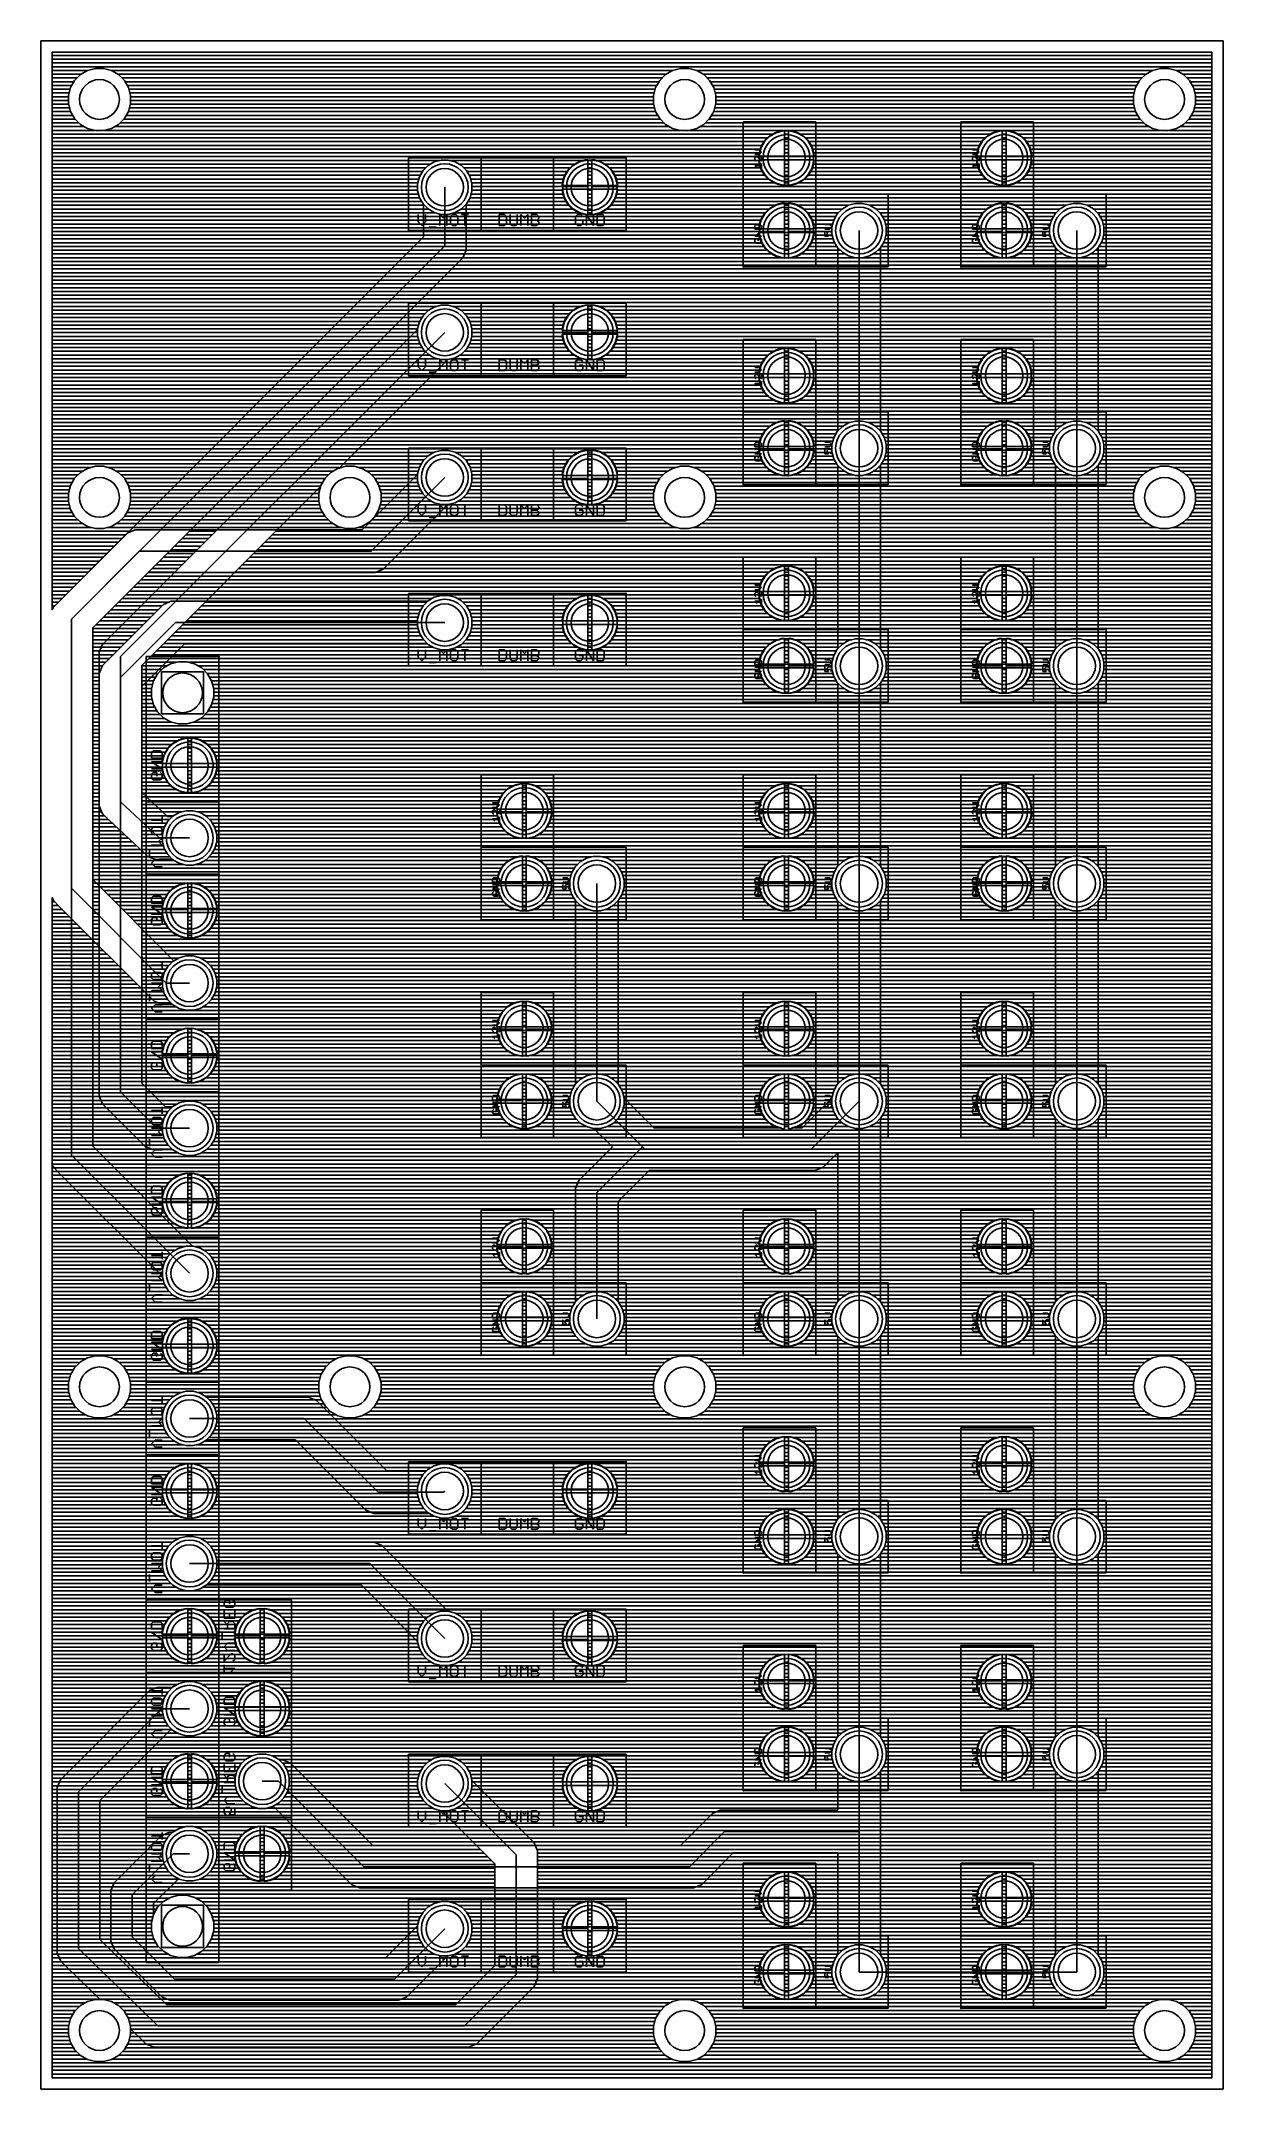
# Model space of a CAD drawing. Extents: x 0 to 5.05, y 0 to 8.75.
import ezdxf

# ---------------------------------------------------------------- set-up
doc = ezdxf.new("R2010")
doc.units = 0
for name, color, linetype in [('1', 22, 'CONTINUOUS'), ('16', 175, 'CONTINUOUS'), ('17', 82, 'CONTINUOUS'), ('19', 53, 'CONTINUOUS'), ('20', 6, 'CONTINUOUS'), ('21', 253, 'CONTINUOUS'), ('22', 253, 'CONTINUOUS'), ('23', 7, 'CONTINUOUS'), ('24', 7, 'CONTINUOUS'), ('44', 253, 'CONTINUOUS'), ('51', 253, 'CONTINUOUS'), ('52', 253, 'CONTINUOUS')]:
    doc.layers.add(name, color=color, linetype=linetype)

# ---------------------------------------------------------------- blocks, each defined once
blk = doc.blocks.new('ROUNDP')
blk.add_circle((0, 0), 0.5)

msp = doc.modelspace()

# ---------------------------------------------------------------- linework, layer by layer
at = {"layer": '1'}
for p, q in [((0.048, 6.319828), (0.048, 8.702)), ((0.048, 8.702), (5.002, 8.702)), ((0.048, 8.688), (5.002, 8.688)), ((0.048, 8.672), (5.002, 8.672)), ((5.002, 8.702), (5.002, 0.048)), ((0.048, 8.656), (5.002, 8.656)), ((0.048, 8.64), (5.002, 8.64)), ((0.048, 8.624), (0.198902, 8.624)), ((0.048, 8.608), (0.171062, 8.608)), ((0.048, 8.592), (0.15391, 8.592)), ((0.048, 8.576), (0.140304, 8.576)), ((0.143573, 8.581664), (0.126064, 8.551336)), ((0.168336, 8.606426), (0.143573, 8.581664)), ((0.198664, 8.623936), (0.168336, 8.606426)), ((0.23249, 8.633), (0.198664, 8.623936)), ((0.26751, 8.633), (0.23249, 8.633)), ((0.301336, 8.623936), (0.26751, 8.633)), ((0.301098, 8.624), (2.698902, 8.624)), ((0.331664, 8.606426), (0.301336, 8.623936)), ((0.328938, 8.608), (2.671062, 8.608)), ((0.356426, 8.581664), (0.331664, 8.606426)), ((0.34609, 8.592), (2.65391, 8.592)), ((0.373936, 8.551336), (0.356426, 8.581664)), ((0.359696, 8.576), (2.640304, 8.576)), ((2.643573, 8.581664), (2.626064, 8.551336)), ((2.668336, 8.606426), (2.643573, 8.581664)), ((2.698664, 8.623936), (2.668336, 8.606426)), ((2.73249, 8.633), (2.698664, 8.623936)), ((2.76751, 8.633), (2.73249, 8.633)), ((2.801336, 8.623936), (2.76751, 8.633)), ((2.801098, 8.624), (4.748902, 8.624)), ((2.831664, 8.606426), (2.801336, 8.623936)), ((2.828938, 8.608), (4.721062, 8.608)), ((2.856426, 8.581664), (2.831664, 8.606426)), ((2.84609, 8.592), (4.70391, 8.592)), ((2.873936, 8.551336), (2.856426, 8.581664)), ((2.859696, 8.576), (4.690304, 8.576)), ((4.693573, 8.581664), (4.676064, 8.551336)), ((4.718336, 8.606426), (4.693573, 8.581664)), ((4.748664, 8.623936), (4.718336, 8.606426)), ((4.78249, 8.633), (4.748664, 8.623936)), ((4.81751, 8.633), (4.78249, 8.633)), ((4.851336, 8.623936), (4.81751, 8.633)), ((4.851098, 8.624), (5.002, 8.624)), ((4.881664, 8.606426), (4.851336, 8.623936)), ((4.878938, 8.608), (5.002, 8.608)), ((4.906426, 8.581664), (4.881664, 8.606426)), ((4.89609, 8.592), (5.002, 8.592)), ((4.923936, 8.551336), (4.906426, 8.581664)), ((4.909696, 8.576), (5.002, 8.576)), ((0.048, 8.56), (0.131066, 8.56)), ((0.048, 8.544), (0.124098, 8.544)), ((0.048, 8.528), (0.119811, 8.528)), ((0.048, 8.512), (0.117, 8.512)), ((0.048, 8.496), (0.117, 8.496)), ((0.126064, 8.551336), (0.117, 8.51751)), ((0.117, 8.51751), (0.117, 8.48249)), ((0.368934, 8.56), (2.631066, 8.56)), ((0.383, 8.51751), (0.373936, 8.551336)), ((0.375902, 8.544), (2.624098, 8.544)), ((0.380189, 8.528), (2.619811, 8.528)), ((0.383, 8.48249), (0.383, 8.51751)), ((0.383, 8.512), (2.617, 8.512)), ((0.383, 8.496), (2.617, 8.496)), ((2.626064, 8.551336), (2.617, 8.51751)), ((2.617, 8.51751), (2.617, 8.48249)), ((2.868934, 8.56), (4.681066, 8.56)), ((2.883, 8.51751), (2.873936, 8.551336)), ((2.875902, 8.544), (4.674098, 8.544)), ((2.880189, 8.528), (4.669811, 8.528)), ((2.883, 8.48249), (2.883, 8.51751)), ((2.883, 8.512), (4.667, 8.512)), ((2.883, 8.496), (4.667, 8.496)), ((4.676064, 8.551336), (4.667, 8.51751)), ((4.667, 8.51751), (4.667, 8.48249)), ((4.918934, 8.56), (5.002, 8.56)), ((4.933, 8.51751), (4.923936, 8.551336)), ((4.925902, 8.544), (5.002, 8.544)), ((4.930189, 8.528), (5.002, 8.528)), ((4.933, 8.48249), (4.933, 8.51751)), ((4.933, 8.512), (5.002, 8.512)), ((4.933, 8.496), (5.002, 8.496)), ((0.048, 8.48), (0.117667, 8.48)), ((0.048, 8.464), (0.121954, 8.464)), ((0.048, 8.448), (0.126447, 8.448)), ((0.048, 8.432), (0.135685, 8.432)), ((0.048, 8.416), (0.145909, 8.416)), ((0.048, 8.4), (0.161909, 8.4)), ((0.117, 8.48249), (0.126064, 8.448664)), ((0.126064, 8.448664), (0.143573, 8.418336)), ((0.143573, 8.418336), (0.168336, 8.393573)), ((0.331664, 8.393573), (0.356426, 8.418336)), ((0.33809, 8.4), (2.661909, 8.4)), ((0.35409, 8.416), (2.645909, 8.416)), ((0.356426, 8.418336), (0.373936, 8.448664)), ((0.364315, 8.432), (2.635685, 8.432)), ((0.373553, 8.448), (2.626447, 8.448)), ((0.373936, 8.448664), (0.383, 8.48249)), ((0.378045, 8.464), (2.621954, 8.464)), ((0.382333, 8.48), (2.617667, 8.48)), ((2.617, 8.48249), (2.626064, 8.448664)), ((2.626064, 8.448664), (2.643573, 8.418336)), ((2.643573, 8.418336), (2.668336, 8.393573)), ((2.831664, 8.393573), (2.856426, 8.418336)), ((2.83809, 8.4), (4.711909, 8.4)), ((2.85409, 8.416), (4.695909, 8.416)), ((2.856426, 8.418336), (2.873936, 8.448664)), ((2.864315, 8.432), (4.685685, 8.432)), ((2.873553, 8.448), (4.676447, 8.448)), ((2.873936, 8.448664), (2.883, 8.48249)), ((2.878045, 8.464), (4.671954, 8.464)), ((2.882333, 8.48), (4.667667, 8.48)), ((4.667, 8.48249), (4.676064, 8.448664)), ((4.676064, 8.448664), (4.693573, 8.418336)), ((4.693573, 8.418336), (4.718336, 8.393573)), ((4.881664, 8.393573), (4.906426, 8.418336)), ((4.88809, 8.4), (5.002, 8.4)), ((4.90409, 8.416), (5.002, 8.416)), ((4.906426, 8.418336), (4.923936, 8.448664)), ((4.914315, 8.432), (5.002, 8.432)), ((4.923553, 8.448), (5.002, 8.448)), ((4.923936, 8.448664), (4.933, 8.48249)), ((4.928045, 8.464), (5.002, 8.464)), ((4.932333, 8.48), (5.002, 8.48)), ((0.048, 8.384), (0.184918, 8.384)), ((0.048, 8.368), (0.228758, 8.368)), ((0.048, 8.352), (3.125541, 8.352)), ((0.048, 8.336), (3.104123, 8.336)), ((0.048, 8.32), (3.089896, 8.32)), ((0.168336, 8.393573), (0.198664, 8.376064)), ((0.198664, 8.376064), (0.23249, 8.367)), ((0.23249, 8.367), (0.26751, 8.367)), ((0.26751, 8.367), (0.301336, 8.376064)), ((0.271242, 8.368), (2.728758, 8.368)), ((0.301336, 8.376064), (0.331664, 8.393573)), ((0.315082, 8.384), (2.684918, 8.384)), ((2.668336, 8.393573), (2.698664, 8.376064)), ((2.698664, 8.376064), (2.73249, 8.367)), ((2.73249, 8.367), (2.76751, 8.367)), ((2.76751, 8.367), (2.801336, 8.376064)), ((2.771242, 8.368), (4.778758, 8.368)), ((2.801336, 8.376064), (2.831664, 8.393573)), ((2.815082, 8.384), (4.734918, 8.384)), ((3.088612, 8.318391), (3.081561, 8.307169)), ((3.096876, 8.328753), (3.088612, 8.318391)), ((3.106247, 8.338124), (3.096876, 8.328753)), ((3.116609, 8.346388), (3.106247, 8.338124)), ((3.127831, 8.353439), (3.116609, 8.346388)), ((3.139772, 8.359189), (3.127831, 8.353439)), ((3.152282, 8.363567), (3.139772, 8.359189)), ((3.165203, 8.366516), (3.152282, 8.363567)), ((3.177, 8.367845), (3.165203, 8.366516)), ((3.177, 8.258), (3.177, 8.367845)), ((3.177, 8.352), (3.193, 8.352)), ((3.177, 8.336), (3.193, 8.336)), ((3.177, 8.32), (3.193, 8.32)), ((3.193, 8.367845), (3.193, 8.258)), ((3.204797, 8.366516), (3.193, 8.367845)), ((3.217718, 8.363567), (3.204797, 8.366516)), ((3.230228, 8.359189), (3.217718, 8.363567)), ((3.242169, 8.353439), (3.230228, 8.359189)), ((3.253391, 8.346388), (3.242169, 8.353439)), ((3.244459, 8.352), (4.055541, 8.352)), ((3.263753, 8.338124), (3.253391, 8.346388)), ((3.273124, 8.328753), (3.263753, 8.338124)), ((3.265877, 8.336), (4.034123, 8.336)), ((3.281388, 8.318391), (3.273124, 8.328753)), ((3.280104, 8.32), (4.019896, 8.32)), ((3.288439, 8.307169), (3.281388, 8.318391)), ((4.018612, 8.318391), (4.011561, 8.307169)), ((4.026876, 8.328753), (4.018612, 8.318391)), ((4.036247, 8.338124), (4.026876, 8.328753)), ((4.046609, 8.346388), (4.036247, 8.338124)), ((4.057831, 8.353439), (4.046609, 8.346388)), ((4.069772, 8.359189), (4.057831, 8.353439)), ((4.082282, 8.363567), (4.069772, 8.359189)), ((4.095203, 8.366516), (4.082282, 8.363567)), ((4.107, 8.367845), (4.095203, 8.366516)), ((4.107, 8.258), (4.107, 8.367845)), ((4.107, 8.352), (4.123, 8.352)), ((4.107, 8.336), (4.123, 8.336)), ((4.107, 8.32), (4.123, 8.32)), ((4.123, 8.367845), (4.123, 8.258)), ((4.134797, 8.366516), (4.123, 8.367845)), ((4.147718, 8.363567), (4.134797, 8.366516)), ((4.160228, 8.359189), (4.147718, 8.363567)), ((4.172169, 8.353439), (4.160228, 8.359189)), ((4.183391, 8.346388), (4.172169, 8.353439)), ((4.174459, 8.352), (5.002, 8.352)), ((4.193753, 8.338124), (4.183391, 8.346388)), ((4.203124, 8.328753), (4.193753, 8.338124)), ((4.195877, 8.336), (5.002, 8.336)), ((4.211388, 8.318391), (4.203124, 8.328753)), ((4.210104, 8.32), (5.002, 8.32)), ((4.218439, 8.307169), (4.211388, 8.318391)), ((4.718336, 8.393573), (4.748664, 8.376064)), ((4.748664, 8.376064), (4.78249, 8.367)), ((4.78249, 8.367), (4.81751, 8.367)), ((4.81751, 8.367), (4.851336, 8.376064)), ((4.821242, 8.368), (5.002, 8.368)), ((4.851336, 8.376064), (4.881664, 8.393573)), ((4.865082, 8.384), (5.002, 8.384)), ((0.048, 8.304), (3.080035, 8.304)), ((0.048, 8.288), (3.073281, 8.288)), ((0.048, 8.272), (3.068987, 8.272)), ((0.048, 8.256), (3.176999, 8.256)), ((0.048, 8.24), (1.705997, 8.24)), ((1.680226, 8.233095), (1.653774, 8.217823)), ((1.709728, 8.241), (1.680226, 8.233095)), ((1.740272, 8.241), (1.709728, 8.241)), ((1.769774, 8.233095), (1.740272, 8.241)), ((1.744003, 8.24), (2.325997, 8.24)), ((1.796226, 8.217823), (1.769774, 8.233095)), ((2.300226, 8.233095), (2.273774, 8.217823)), ((2.329728, 8.241), (2.300226, 8.233095)), ((2.360272, 8.241), (2.329728, 8.241)), ((2.389774, 8.233095), (2.360272, 8.241)), ((2.364003, 8.24), (3.06738, 8.24)), ((2.416226, 8.217823), (2.389774, 8.233095)), ((3.068484, 8.269797), (3.067155, 8.258)), ((3.067155, 8.258), (3.176999, 8.258)), ((3.176999, 8.242), (3.067155, 8.242)), ((3.067155, 8.242), (3.068484, 8.230203)), ((3.071433, 8.282718), (3.068484, 8.269797)), ((3.068484, 8.230203), (3.071433, 8.217282)), ((3.07581, 8.295228), (3.071433, 8.282718)), ((3.081561, 8.307169), (3.07581, 8.295228)), ((3.176999, 8.258), (3.176999, 8.242)), ((3.177, 8.304), (3.193, 8.304)), ((3.177, 8.288), (3.193, 8.288)), ((3.177, 8.272), (3.193, 8.272)), ((3.193, 8.258), (3.177, 8.258)), ((3.177, 8.132155), (3.177, 8.241999)), ((3.177, 8.241999), (3.193, 8.241999)), ((3.177, 8.24), (3.193, 8.24)), ((3.193, 8.242), (3.193, 8.258)), ((3.193, 8.258), (3.302845, 8.258)), ((3.193, 8.256), (4.106999, 8.256)), ((3.302845, 8.242), (3.193, 8.242)), ((3.193, 8.241999), (3.193, 8.132155)), ((3.294189, 8.295228), (3.288439, 8.307169)), ((3.289965, 8.304), (4.010035, 8.304)), ((3.298567, 8.282718), (3.294189, 8.295228)), ((3.296719, 8.288), (4.003281, 8.288)), ((3.301516, 8.269797), (3.298567, 8.282718)), ((3.298567, 8.217282), (3.301516, 8.230203)), ((3.301013, 8.272), (3.998987, 8.272)), ((3.302845, 8.258), (3.301516, 8.269797)), ((3.301516, 8.230203), (3.302845, 8.242)), ((3.30262, 8.24), (3.99738, 8.24)), ((3.998484, 8.269797), (3.997155, 8.258)), ((3.997155, 8.258), (4.106999, 8.258)), ((4.106999, 8.242), (3.997155, 8.242)), ((3.997155, 8.242), (3.998484, 8.230203)), ((4.001433, 8.282718), (3.998484, 8.269797)), ((3.998484, 8.230203), (4.001433, 8.217282)), ((4.00581, 8.295228), (4.001433, 8.282718)), ((4.011561, 8.307169), (4.00581, 8.295228)), ((4.106999, 8.258), (4.106999, 8.242)), ((4.107, 8.304), (4.123, 8.304)), ((4.107, 8.288), (4.123, 8.288)), ((4.107, 8.272), (4.123, 8.272)), ((4.123, 8.258), (4.107, 8.258)), ((4.107, 8.132155), (4.107, 8.241999)), ((4.107, 8.241999), (4.123, 8.241999)), ((4.107, 8.24), (4.123, 8.24)), ((4.123, 8.242), (4.123, 8.258)), ((4.123, 8.258), (4.232845, 8.258)), ((4.123, 8.256), (5.002, 8.256)), ((4.232845, 8.242), (4.123, 8.242)), ((4.123, 8.241999), (4.123, 8.132155)), ((4.224189, 8.295228), (4.218439, 8.307169)), ((4.219965, 8.304), (5.002, 8.304)), ((4.228567, 8.282718), (4.224189, 8.295228)), ((4.226719, 8.288), (5.002, 8.288)), ((4.231516, 8.269797), (4.228567, 8.282718)), ((4.228567, 8.217282), (4.231516, 8.230203)), ((4.231013, 8.272), (5.002, 8.272)), ((4.232845, 8.258), (4.231516, 8.269797)), ((4.231516, 8.230203), (4.232845, 8.242)), ((4.23262, 8.24), (5.002, 8.24)), ((0.048, 8.224), (1.664473, 8.224)), ((0.048, 8.208), (1.643951, 8.208)), ((0.048, 8.192), (1.629737, 8.192)), ((0.048, 8.176), (1.6205, 8.176)), ((0.048, 8.16), (1.614286, 8.16)), ((0.048, 8.144), (1.609999, 8.144)), ((1.616905, 8.169774), (1.609, 8.140272)), ((1.609, 8.140272), (1.609, 8.109728)), ((1.632177, 8.196226), (1.616905, 8.169774)), ((1.653774, 8.217823), (1.632177, 8.196226)), ((1.785527, 8.224), (2.284473, 8.224)), ((1.817823, 8.196226), (1.796226, 8.217823)), ((1.806049, 8.208), (2.263951, 8.208)), ((1.833095, 8.169774), (1.817823, 8.196226)), ((1.820263, 8.192), (2.249737, 8.192)), ((1.8295, 8.176), (2.2405, 8.176)), ((1.841, 8.140272), (1.833095, 8.169774)), ((1.835714, 8.16), (2.234286, 8.16)), ((1.840001, 8.144), (2.229999, 8.144)), ((1.841, 8.109728), (1.841, 8.140272)), ((2.236905, 8.169774), (2.229, 8.140272)), ((2.229, 8.140272), (2.229, 8.109728)), ((2.252177, 8.196226), (2.236905, 8.169774)), ((2.273774, 8.217823), (2.252177, 8.196226)), ((2.405527, 8.224), (3.0699, 8.224)), ((2.437823, 8.196226), (2.416226, 8.217823)), ((2.426049, 8.208), (3.074681, 8.208)), ((2.453095, 8.169774), (2.437823, 8.196226)), ((2.440263, 8.192), (3.082083, 8.192)), ((2.4495, 8.176), (3.093085, 8.176)), ((2.461, 8.140272), (2.453095, 8.169774)), ((2.455714, 8.16), (3.108599, 8.16)), ((2.460001, 8.144), (3.133149, 8.144)), ((2.461, 8.109728), (2.461, 8.140272)), ((3.071433, 8.217282), (3.07581, 8.204772)), ((3.07581, 8.204772), (3.081561, 8.192831)), ((3.081561, 8.192831), (3.088612, 8.181609)), ((3.088612, 8.181609), (3.096876, 8.171247)), ((3.096876, 8.171247), (3.106247, 8.161876)), ((3.106247, 8.161876), (3.116609, 8.153612)), ((3.116609, 8.153612), (3.127831, 8.146561)), ((3.127831, 8.146561), (3.139772, 8.14081)), ((3.139772, 8.14081), (3.152282, 8.136433)), ((3.177, 8.224), (3.193, 8.224)), ((3.177, 8.208), (3.193, 8.208)), ((3.177, 8.192), (3.193, 8.192)), ((3.177, 8.176), (3.193, 8.176)), ((3.177, 8.16), (3.193, 8.16)), ((3.177, 8.144), (3.193, 8.144)), ((3.217718, 8.136433), (3.230228, 8.14081)), ((3.230228, 8.14081), (3.242169, 8.146561)), ((3.236851, 8.144), (4.063149, 8.144)), ((3.242169, 8.146561), (3.253391, 8.153612)), ((3.253391, 8.153612), (3.263753, 8.161876)), ((3.261401, 8.16), (4.038599, 8.16)), ((3.263753, 8.161876), (3.273124, 8.171247)), ((3.273124, 8.171247), (3.281388, 8.181609)), ((3.276914, 8.176), (4.023085, 8.176)), ((3.281388, 8.181609), (3.288439, 8.192831)), ((3.287917, 8.192), (4.012083, 8.192)), ((3.288439, 8.192831), (3.294189, 8.204772)), ((3.294189, 8.204772), (3.298567, 8.217282)), ((3.295319, 8.208), (4.004681, 8.208)), ((3.3001, 8.224), (3.9999, 8.224)), ((4.001433, 8.217282), (4.00581, 8.204772)), ((4.00581, 8.204772), (4.011561, 8.192831)), ((4.011561, 8.192831), (4.018612, 8.181609)), ((4.018612, 8.181609), (4.026876, 8.171247)), ((4.026876, 8.171247), (4.036247, 8.161876)), ((4.036247, 8.161876), (4.046609, 8.153612)), ((4.046609, 8.153612), (4.057831, 8.146561)), ((4.057831, 8.146561), (4.069772, 8.14081)), ((4.069772, 8.14081), (4.082282, 8.136433)), ((4.107, 8.224), (4.123, 8.224)), ((4.107, 8.208), (4.123, 8.208)), ((4.107, 8.192), (4.123, 8.192)), ((4.107, 8.176), (4.123, 8.176)), ((4.107, 8.16), (4.123, 8.16)), ((4.107, 8.144), (4.123, 8.144)), ((4.147718, 8.136433), (4.160228, 8.14081)), ((4.160228, 8.14081), (4.172169, 8.146561)), ((4.166851, 8.144), (5.002, 8.144)), ((4.172169, 8.146561), (4.183391, 8.153612)), ((4.183391, 8.153612), (4.193753, 8.161876)), ((4.191401, 8.16), (5.002, 8.16)), ((4.193753, 8.161876), (4.203124, 8.171247)), ((4.203124, 8.171247), (4.211388, 8.181609)), ((4.206914, 8.176), (5.002, 8.176)), ((4.211388, 8.181609), (4.218439, 8.192831)), ((4.217917, 8.192), (5.002, 8.192)), ((4.218439, 8.192831), (4.224189, 8.204772)), ((4.224189, 8.204772), (4.228567, 8.217282)), ((4.225319, 8.208), (5.002, 8.208)), ((4.2301, 8.224), (5.002, 8.224)), ((0.048, 8.128), (1.609, 8.128)), ((0.048, 8.112), (1.609, 8.112)), ((0.048, 8.096), (1.612678, 8.096)), ((0.048, 8.08), (1.617035, 8.08)), ((0.048, 8.064), (1.626273, 8.064)), ((1.609, 8.109728), (1.616905, 8.080226)), ((1.616905, 8.080226), (1.632177, 8.053774)), ((1.632177, 8.053774), (1.653774, 8.032177)), ((1.796226, 8.032177), (1.817823, 8.053774)), ((1.817823, 8.053774), (1.833095, 8.080226)), ((1.823727, 8.064), (2.246273, 8.064)), ((1.832964, 8.08), (2.237035, 8.08)), ((1.833095, 8.080226), (1.841, 8.109728)), ((1.837321, 8.096), (2.232678, 8.096)), ((1.841, 8.128), (2.229, 8.128)), ((1.841, 8.112), (2.229, 8.112)), ((2.229, 8.109728), (2.236905, 8.080226)), ((2.236905, 8.080226), (2.252177, 8.053774)), ((2.252177, 8.053774), (2.273774, 8.032177)), ((2.416226, 8.032177), (2.437823, 8.053774)), ((2.437823, 8.053774), (2.453095, 8.080226)), ((2.443727, 8.064), (5.002, 8.064)), ((2.452964, 8.08), (5.002, 8.08)), ((2.453095, 8.080226), (2.461, 8.109728)), ((2.457321, 8.096), (5.002, 8.096)), ((2.461, 8.128), (5.002, 8.128)), ((2.461, 8.112), (5.002, 8.112)), ((3.169728, 8.056), (3.140226, 8.048095)), ((3.152282, 8.136433), (3.165203, 8.133484)), ((3.165203, 8.133484), (3.177, 8.132155)), ((3.200272, 8.056), (3.169728, 8.056)), ((3.193, 8.132155), (3.204797, 8.133484)), ((3.229774, 8.048095), (3.200272, 8.056)), ((3.204797, 8.133484), (3.217718, 8.136433)), ((3.479728, 8.056), (3.450226, 8.048095)), ((3.510272, 8.056), (3.479728, 8.056)), ((3.539774, 8.048095), (3.510272, 8.056)), ((4.099728, 8.056), (4.070226, 8.048095)), ((4.082282, 8.136433), (4.095203, 8.133484)), ((4.095203, 8.133484), (4.107, 8.132155)), ((4.130272, 8.056), (4.099728, 8.056)), ((4.123, 8.132155), (4.134797, 8.133484)), ((4.159774, 8.048095), (4.130272, 8.056)), ((4.134797, 8.133484), (4.147718, 8.136433)), ((4.409728, 8.056), (4.380226, 8.048095)), ((4.440272, 8.056), (4.409728, 8.056)), ((4.469774, 8.048095), (4.440272, 8.056)), ((0.048, 8.048), (1.637951, 8.048)), ((0.048, 8.032), (1.654081, 8.032)), ((0.048, 8.016), (1.683604, 8.016)), ((0.048, 8), (3.085696, 8)), ((0.048, 7.984), (3.076698, 7.984)), ((0.048, 7.968), (3.072411, 7.968)), ((1.653774, 8.032177), (1.680226, 8.016905)), ((1.680226, 8.016905), (1.709728, 8.009)), ((1.709728, 8.009), (1.740272, 8.009)), ((1.740272, 8.009), (1.769774, 8.016905)), ((1.766396, 8.016), (2.303604, 8.016)), ((1.769774, 8.016905), (1.796226, 8.032177)), ((1.795919, 8.032), (2.274081, 8.032)), ((1.812049, 8.048), (2.257951, 8.048)), ((2.273774, 8.032177), (2.300226, 8.016905)), ((2.300226, 8.016905), (2.329728, 8.009)), ((2.329728, 8.009), (2.360272, 8.009)), ((2.360272, 8.009), (2.389774, 8.016905)), ((2.386396, 8.016), (3.096951, 8.016)), ((2.389774, 8.016905), (2.416226, 8.032177)), ((2.415919, 8.032), (3.112951, 8.032)), ((2.432049, 8.048), (3.140062, 8.048)), ((3.076905, 7.984774), (3.069, 7.955272)), ((3.092177, 8.011226), (3.076905, 7.984774)), ((3.113774, 8.032823), (3.092177, 8.011226)), ((3.140226, 8.048095), (3.113774, 8.032823)), ((3.256226, 8.032823), (3.229774, 8.048095)), ((3.229938, 8.048), (3.450062, 8.048)), ((3.277823, 8.011226), (3.256226, 8.032823)), ((3.257049, 8.032), (3.422951, 8.032)), ((3.273049, 8.016), (3.406951, 8.016)), ((3.293095, 7.984774), (3.277823, 8.011226)), ((3.284304, 8), (3.395696, 8)), ((3.301, 7.955272), (3.293095, 7.984774)), ((3.293302, 7.984), (3.386698, 7.984)), ((3.297589, 7.968), (3.382411, 7.968)), ((3.386905, 7.984774), (3.379, 7.955272)), ((3.402177, 8.011226), (3.386905, 7.984774)), ((3.423774, 8.032823), (3.402177, 8.011226)), ((3.450226, 8.048095), (3.423774, 8.032823)), ((3.566226, 8.032823), (3.539774, 8.048095)), ((3.539938, 8.048), (4.070062, 8.048)), ((3.587823, 8.011226), (3.566226, 8.032823)), ((3.567049, 8.032), (4.042951, 8.032)), ((3.583049, 8.016), (4.026951, 8.016)), ((3.603095, 7.984774), (3.587823, 8.011226)), ((3.594304, 8), (4.015696, 8)), ((3.611, 7.955272), (3.603095, 7.984774)), ((3.603302, 7.984), (4.006698, 7.984)), ((3.607589, 7.968), (4.002411, 7.968)), ((4.006905, 7.984774), (3.999, 7.955272)), ((4.022177, 8.011226), (4.006905, 7.984774)), ((4.043774, 8.032823), (4.022177, 8.011226)), ((4.070226, 8.048095), (4.043774, 8.032823)), ((4.186226, 8.032823), (4.159774, 8.048095)), ((4.159938, 8.048), (4.380062, 8.048)), ((4.207823, 8.011226), (4.186226, 8.032823)), ((4.187049, 8.032), (4.352951, 8.032)), ((4.203049, 8.016), (4.336951, 8.016)), ((4.223095, 7.984774), (4.207823, 8.011226)), ((4.214304, 8), (4.325696, 8)), ((4.231, 7.955272), (4.223095, 7.984774)), ((4.223302, 7.984), (4.316698, 7.984)), ((4.227589, 7.968), (4.312411, 7.968)), ((4.316905, 7.984774), (4.309, 7.955272)), ((4.332177, 8.011226), (4.316905, 7.984774)), ((4.353774, 8.032823), (4.332177, 8.011226)), ((4.380226, 8.048095), (4.353774, 8.032823)), ((4.496226, 8.032823), (4.469774, 8.048095)), ((4.469938, 8.048), (5.002, 8.048)), ((4.517823, 8.011226), (4.496226, 8.032823)), ((4.497049, 8.032), (5.002, 8.032)), ((4.513049, 8.016), (5.002, 8.016)), ((4.533095, 7.984774), (4.517823, 8.011226)), ((4.524304, 8), (5.002, 8)), ((4.541, 7.955272), (4.533095, 7.984774)), ((4.533302, 7.984), (5.002, 7.984)), ((4.537589, 7.968), (5.002, 7.968)), ((0.048, 7.952), (3.069, 7.952)), ((0.048, 7.936), (3.069, 7.936)), ((0.048, 7.92), (3.070267, 7.92)), ((0.048, 7.904), (3.074554, 7.904)), ((0.048, 7.888), (3.081077, 7.888)), ((3.069, 7.955272), (3.069, 7.924728)), ((3.069, 7.924728), (3.076905, 7.895226)), ((3.076905, 7.895226), (3.092177, 7.868774)), ((3.277823, 7.868774), (3.293095, 7.895226)), ((3.288923, 7.888), (3.391077, 7.888)), ((3.293095, 7.895226), (3.301, 7.924728)), ((3.295446, 7.904), (3.384554, 7.904)), ((3.299733, 7.92), (3.380267, 7.92)), ((3.301, 7.924728), (3.301, 7.955272)), ((3.301, 7.952), (3.379, 7.952)), ((3.301, 7.936), (3.379, 7.936)), ((3.379, 7.955272), (3.379, 7.924728)), ((3.379, 7.924728), (3.386905, 7.895226)), ((3.386905, 7.895226), (3.402177, 7.868774)), ((3.495, 7.01), (3.495, 7.94)), ((3.587823, 7.868774), (3.603095, 7.895226)), ((3.598923, 7.888), (4.011077, 7.888)), ((3.603095, 7.895226), (3.611, 7.924728)), ((3.605446, 7.904), (4.004554, 7.904)), ((3.609733, 7.92), (4.000267, 7.92)), ((3.611, 7.924728), (3.611, 7.955272)), ((3.611, 7.952), (3.999, 7.952)), ((3.611, 7.936), (3.999, 7.936)), ((3.999, 7.955272), (3.999, 7.924728)), ((3.999, 7.924728), (4.006905, 7.895226)), ((4.006905, 7.895226), (4.022177, 7.868774)), ((4.207823, 7.868774), (4.223095, 7.895226)), ((4.218923, 7.888), (4.321077, 7.888)), ((4.223095, 7.895226), (4.231, 7.924728)), ((4.225446, 7.904), (4.314554, 7.904)), ((4.229733, 7.92), (4.310267, 7.92)), ((4.231, 7.924728), (4.231, 7.955272)), ((4.231, 7.952), (4.309, 7.952)), ((4.231, 7.936), (4.309, 7.936)), ((4.309, 7.955272), (4.309, 7.924728)), ((4.309, 7.924728), (4.316905, 7.895226)), ((4.316905, 7.895226), (4.332177, 7.868774)), ((4.517823, 7.868774), (4.533095, 7.895226)), ((4.528923, 7.888), (5.002, 7.888)), ((4.533095, 7.895226), (4.541, 7.924728)), ((4.535446, 7.904), (5.002, 7.904)), ((4.539733, 7.92), (5.002, 7.92)), ((4.541, 7.924728), (4.541, 7.955272)), ((4.541, 7.952), (5.002, 7.952)), ((4.541, 7.936), (5.002, 7.936)), ((0.048, 7.872), (3.090314, 7.872)), ((0.048, 7.856), (3.104951, 7.856)), ((0.048, 7.84), (3.126205, 7.84)), ((0.048, 7.824), (3.169728, 7.824)), ((0.048, 7.808), (3.404, 7.808)), ((0.048, 7.792), (3.404, 7.792)), ((3.092177, 7.868774), (3.113774, 7.847177)), ((3.113774, 7.847177), (3.140226, 7.831905)), ((3.140226, 7.831905), (3.169728, 7.824)), ((3.169728, 7.824), (3.200272, 7.824)), ((3.200272, 7.824), (3.229774, 7.831905)), ((3.200272, 7.824), (3.404, 7.824)), ((3.229774, 7.831905), (3.256226, 7.847177)), ((3.243795, 7.84), (3.404, 7.84)), ((3.256226, 7.847177), (3.277823, 7.868774)), ((3.265049, 7.856), (3.404, 7.856)), ((3.279685, 7.872), (3.400314, 7.872)), ((3.402177, 7.868774), (3.404, 7.866951)), ((3.404, 7.866951), (3.404, 7.083049)), ((3.586, 7.866951), (3.587823, 7.868774)), ((3.586, 7.083049), (3.586, 7.866951)), ((3.586, 7.856), (4.034951, 7.856)), ((3.586, 7.84), (4.056205, 7.84)), ((3.586, 7.824), (4.099728, 7.824)), ((3.586, 7.808), (5.002, 7.808)), ((3.586, 7.792), (5.002, 7.792)), ((3.589685, 7.872), (4.020314, 7.872)), ((4.022177, 7.868774), (4.043774, 7.847177)), ((4.043774, 7.847177), (4.070226, 7.831905)), ((4.070226, 7.831905), (4.099728, 7.824)), ((4.099728, 7.824), (4.130272, 7.824)), ((4.130272, 7.824), (4.159774, 7.831905)), ((4.130272, 7.824), (4.409728, 7.824)), ((4.159774, 7.831905), (4.186226, 7.847177)), ((4.173795, 7.84), (4.366205, 7.84)), ((4.186226, 7.847177), (4.207823, 7.868774)), ((4.195049, 7.856), (4.344951, 7.856)), ((4.209685, 7.872), (4.330314, 7.872)), ((4.332177, 7.868774), (4.353774, 7.847177)), ((4.353774, 7.847177), (4.380226, 7.831905)), ((4.380226, 7.831905), (4.409728, 7.824)), ((4.409728, 7.824), (4.440272, 7.824)), ((4.440272, 7.824), (4.469774, 7.831905)), ((4.440272, 7.824), (5.002, 7.824)), ((4.469774, 7.831905), (4.496226, 7.847177)), ((4.483795, 7.84), (5.002, 7.84)), ((4.496226, 7.847177), (4.517823, 7.868774)), ((4.505049, 7.856), (5.002, 7.856)), ((4.519685, 7.872), (5.002, 7.872)), ((0.048, 7.776), (3.404, 7.776)), ((0.048, 7.76), (3.404, 7.76)), ((0.048, 7.744), (3.404, 7.744)), ((0.048, 7.728), (3.404, 7.728)), ((0.048, 7.712), (3.404, 7.712)), ((3.586, 7.776), (5.002, 7.776)), ((3.586, 7.76), (5.002, 7.76)), ((3.586, 7.744), (5.002, 7.744)), ((3.586, 7.728), (5.002, 7.728)), ((3.586, 7.712), (5.002, 7.712)), ((0.048, 7.696), (3.404, 7.696)), ((0.048, 7.68), (3.404, 7.68)), ((0.048, 7.664), (3.404, 7.664)), ((0.048, 7.648), (3.404, 7.648)), ((0.048, 7.632), (3.404, 7.632)), ((0.048, 7.616), (1.691068, 7.616)), ((1.680226, 7.613095), (1.653774, 7.597823)), ((1.709728, 7.621), (1.680226, 7.613095)), ((1.740272, 7.621), (1.709728, 7.621)), ((1.769774, 7.613095), (1.740272, 7.621)), ((1.758932, 7.616), (2.311068, 7.616)), ((1.796226, 7.597823), (1.769774, 7.613095)), ((2.300226, 7.613095), (2.273774, 7.597823)), ((2.329728, 7.621), (2.300226, 7.613095)), ((2.360272, 7.621), (2.329728, 7.621)), ((2.389774, 7.613095), (2.360272, 7.621)), ((2.378932, 7.616), (3.404, 7.616)), ((2.416226, 7.597823), (2.389774, 7.613095)), ((3.586, 7.696), (5.002, 7.696)), ((3.586, 7.68), (5.002, 7.68)), ((3.586, 7.664), (5.002, 7.664)), ((3.586, 7.648), (5.002, 7.648)), ((3.586, 7.632), (5.002, 7.632)), ((3.586, 7.616), (5.002, 7.616)), ((0.048, 7.6), (1.657545, 7.6)), ((0.048, 7.584), (1.639951, 7.584)), ((0.048, 7.568), (1.627428, 7.568)), ((0.048, 7.552), (1.61819, 7.552)), ((0.048, 7.536), (1.613214, 7.536)), ((1.616905, 7.549774), (1.609, 7.520272)), ((1.632177, 7.576226), (1.616905, 7.549774)), ((1.653774, 7.597823), (1.632177, 7.576226)), ((1.792455, 7.6), (2.277545, 7.6)), ((1.817823, 7.576226), (1.796226, 7.597823)), ((1.810049, 7.584), (2.259951, 7.584)), ((1.833095, 7.549774), (1.817823, 7.576226)), ((1.822572, 7.568), (2.247428, 7.568)), ((1.83181, 7.552), (2.23819, 7.552)), ((1.841, 7.520272), (1.833095, 7.549774)), ((1.836786, 7.536), (2.233214, 7.536)), ((2.236905, 7.549774), (2.229, 7.520272)), ((2.252177, 7.576226), (2.236905, 7.549774)), ((2.273774, 7.597823), (2.252177, 7.576226)), ((2.412455, 7.6), (3.404, 7.6)), ((2.437823, 7.576226), (2.416226, 7.597823)), ((2.430049, 7.584), (3.404, 7.584)), ((2.453095, 7.549774), (2.437823, 7.576226)), ((2.442572, 7.568), (3.404, 7.568)), ((2.45181, 7.552), (3.404, 7.552)), ((2.461, 7.520272), (2.453095, 7.549774)), ((2.456786, 7.536), (3.404, 7.536)), ((3.586, 7.6), (5.002, 7.6)), ((3.586, 7.584), (5.002, 7.584)), ((3.586, 7.568), (5.002, 7.568)), ((3.586, 7.552), (5.002, 7.552)), ((3.586, 7.536), (5.002, 7.536)), ((0.048, 7.52), (1.609, 7.52)), ((0.048, 7.504), (1.609, 7.504)), ((0.048, 7.488), (1.609463, 7.488)), ((0.048, 7.472), (1.61375, 7.472)), ((0.048, 7.456), (1.619345, 7.456)), ((0.048, 7.44), (1.628582, 7.44)), ((1.609, 7.520272), (1.609, 7.489728)), ((1.609, 7.489728), (1.616905, 7.460226)), ((1.616905, 7.460226), (1.632177, 7.433774)), ((1.817823, 7.433774), (1.833095, 7.460226)), ((1.821417, 7.44), (2.248582, 7.44)), ((1.830655, 7.456), (2.239345, 7.456)), ((1.833095, 7.460226), (1.841, 7.489728)), ((1.83625, 7.472), (2.23375, 7.472)), ((1.840537, 7.488), (2.229463, 7.488)), ((1.841, 7.489728), (1.841, 7.520272)), ((1.841, 7.52), (2.229, 7.52)), ((1.841, 7.504), (2.229, 7.504)), ((2.229, 7.520272), (2.229, 7.489728)), ((2.229, 7.489728), (2.236905, 7.460226)), ((2.236905, 7.460226), (2.252177, 7.433774)), ((2.437823, 7.433774), (2.453095, 7.460226)), ((2.441417, 7.44), (3.404, 7.44)), ((2.450655, 7.456), (3.404, 7.456)), ((2.453095, 7.460226), (2.461, 7.489728)), ((2.45625, 7.472), (3.404, 7.472)), ((2.460537, 7.488), (3.404, 7.488)), ((2.461, 7.489728), (2.461, 7.520272)), ((2.461, 7.52), (3.404, 7.52)), ((2.461, 7.504), (3.404, 7.504)), ((3.177, 7.437845), (3.165203, 7.436516)), ((3.177, 7.328), (3.177, 7.437845)), ((3.193, 7.437845), (3.193, 7.328)), ((3.204797, 7.436516), (3.193, 7.437845)), ((3.586, 7.52), (5.002, 7.52)), ((3.586, 7.504), (5.002, 7.504)), ((3.586, 7.488), (5.002, 7.488)), ((3.586, 7.472), (5.002, 7.472)), ((3.586, 7.456), (5.002, 7.456)), ((3.586, 7.44), (5.002, 7.44)), ((4.107, 7.437845), (4.095203, 7.436516)), ((4.107, 7.328), (4.107, 7.437845)), ((4.123, 7.437845), (4.123, 7.328)), ((4.134797, 7.436516), (4.123, 7.437845)), ((0.048, 7.424), (1.641951, 7.424)), ((0.048, 7.408), (1.661009, 7.408)), ((0.048, 7.392), (1.698532, 7.392)), ((0.048, 7.376), (3.080998, 7.376)), ((0.048, 7.36), (3.073981, 7.36)), ((1.632177, 7.433774), (1.653774, 7.412177)), ((1.653774, 7.412177), (1.680226, 7.396905)), ((1.680226, 7.396905), (1.709728, 7.389)), ((1.709728, 7.389), (1.740272, 7.389)), ((1.740272, 7.389), (1.769774, 7.396905)), ((1.751468, 7.392), (2.318532, 7.392)), ((1.769774, 7.396905), (1.796226, 7.412177)), ((1.788991, 7.408), (2.281009, 7.408)), ((1.796226, 7.412177), (1.817823, 7.433774)), ((1.808049, 7.424), (2.261951, 7.424)), ((2.252177, 7.433774), (2.273774, 7.412177)), ((2.273774, 7.412177), (2.300226, 7.396905)), ((2.300226, 7.396905), (2.329728, 7.389)), ((2.329728, 7.389), (2.360272, 7.389)), ((2.360272, 7.389), (2.389774, 7.396905)), ((2.371468, 7.392), (3.091491, 7.392)), ((2.389774, 7.396905), (2.416226, 7.412177)), ((2.408991, 7.408), (3.106123, 7.408)), ((2.416226, 7.412177), (2.437823, 7.433774)), ((2.428049, 7.424), (3.128996, 7.424)), ((3.071433, 7.352718), (3.068484, 7.339797)), ((3.07581, 7.365228), (3.071433, 7.352718)), ((3.081561, 7.377169), (3.07581, 7.365228)), ((3.088612, 7.388391), (3.081561, 7.377169)), ((3.096876, 7.398753), (3.088612, 7.388391)), ((3.106247, 7.408124), (3.096876, 7.398753)), ((3.116609, 7.416388), (3.106247, 7.408124)), ((3.127831, 7.423439), (3.116609, 7.416388)), ((3.139772, 7.429189), (3.127831, 7.423439)), ((3.152282, 7.433567), (3.139772, 7.429189)), ((3.165203, 7.436516), (3.152282, 7.433567)), ((3.177, 7.424), (3.193, 7.424)), ((3.177, 7.408), (3.193, 7.408)), ((3.177, 7.392), (3.193, 7.392)), ((3.177, 7.376), (3.193, 7.376)), ((3.177, 7.36), (3.193, 7.36)), ((3.217718, 7.433567), (3.204797, 7.436516)), ((3.230228, 7.429189), (3.217718, 7.433567)), ((3.242169, 7.423439), (3.230228, 7.429189)), ((3.241004, 7.424), (3.404, 7.424)), ((3.253391, 7.416388), (3.242169, 7.423439)), ((3.263753, 7.408124), (3.253391, 7.416388)), ((3.273124, 7.398753), (3.263753, 7.408124)), ((3.263877, 7.408), (3.404, 7.408)), ((3.281388, 7.388391), (3.273124, 7.398753)), ((3.278509, 7.392), (3.404, 7.392)), ((3.288439, 7.377169), (3.281388, 7.388391)), ((3.294189, 7.365228), (3.288439, 7.377169)), ((3.289002, 7.376), (3.404, 7.376)), ((3.298567, 7.352718), (3.294189, 7.365228)), ((3.296019, 7.36), (3.404, 7.36)), ((3.301516, 7.339797), (3.298567, 7.352718)), ((3.586, 7.424), (4.058996, 7.424)), ((3.586, 7.408), (4.036123, 7.408)), ((3.586, 7.392), (4.021491, 7.392)), ((3.586, 7.376), (4.010998, 7.376)), ((3.586, 7.36), (4.003981, 7.36)), ((4.001433, 7.352718), (3.998484, 7.339797)), ((4.00581, 7.365228), (4.001433, 7.352718)), ((4.011561, 7.377169), (4.00581, 7.365228)), ((4.018612, 7.388391), (4.011561, 7.377169)), ((4.026876, 7.398753), (4.018612, 7.388391)), ((4.036247, 7.408124), (4.026876, 7.398753)), ((4.046609, 7.416388), (4.036247, 7.408124)), ((4.057831, 7.423439), (4.046609, 7.416388)), ((4.069772, 7.429189), (4.057831, 7.423439)), ((4.082282, 7.433567), (4.069772, 7.429189)), ((4.095203, 7.436516), (4.082282, 7.433567)), ((4.107, 7.424), (4.123, 7.424)), ((4.107, 7.408), (4.123, 7.408)), ((4.107, 7.392), (4.123, 7.392)), ((4.107, 7.376), (4.123, 7.376)), ((4.107, 7.36), (4.123, 7.36)), ((4.147718, 7.433567), (4.134797, 7.436516)), ((4.160228, 7.429189), (4.147718, 7.433567)), ((4.172169, 7.423439), (4.160228, 7.429189)), ((4.171004, 7.424), (5.002, 7.424)), ((4.183391, 7.416388), (4.172169, 7.423439)), ((4.193753, 7.408124), (4.183391, 7.416388)), ((4.203124, 7.398753), (4.193753, 7.408124)), ((4.193877, 7.408), (5.002, 7.408)), ((4.211388, 7.388391), (4.203124, 7.398753)), ((4.208509, 7.392), (5.002, 7.392)), ((4.218439, 7.377169), (4.211388, 7.388391)), ((4.224189, 7.365228), (4.218439, 7.377169)), ((4.219002, 7.376), (5.002, 7.376)), ((4.228567, 7.352718), (4.224189, 7.365228)), ((4.226019, 7.36), (5.002, 7.36)), ((4.231516, 7.339797), (4.228567, 7.352718)), ((0.048, 7.344), (3.069443, 7.344)), ((0.048, 7.328), (3.067155, 7.328)), ((0.048, 7.312), (3.176999, 7.312)), ((0.048, 7.296), (3.069443, 7.296)), ((0.048, 7.28), (3.073981, 7.28)), ((0.048, 7.264), (3.080998, 7.264)), ((3.068484, 7.339797), (3.067155, 7.328)), ((3.067155, 7.328), (3.176999, 7.328)), ((3.176999, 7.312), (3.067155, 7.312)), ((3.067155, 7.312), (3.068484, 7.300203)), ((3.068484, 7.300203), (3.071433, 7.287282)), ((3.071433, 7.287282), (3.07581, 7.274772)), ((3.07581, 7.274772), (3.081561, 7.262831)), ((3.081561, 7.262831), (3.088612, 7.251609)), ((3.176999, 7.328), (3.176999, 7.312)), ((3.177, 7.344), (3.193, 7.344)), ((3.193, 7.328), (3.177, 7.328)), ((3.177, 7.202155), (3.177, 7.311999)), ((3.177, 7.311999), (3.193, 7.311999)), ((3.177, 7.296), (3.193, 7.296)), ((3.177, 7.28), (3.193, 7.28)), ((3.177, 7.264), (3.193, 7.264)), ((3.193, 7.312), (3.193, 7.328)), ((3.193, 7.328), (3.302845, 7.328)), ((3.302845, 7.312), (3.193, 7.312)), ((3.193, 7.312), (3.404, 7.312)), ((3.193, 7.311999), (3.193, 7.202155)), ((3.281388, 7.251609), (3.288439, 7.262831)), ((3.288439, 7.262831), (3.294189, 7.274772)), ((3.289002, 7.264), (3.404, 7.264)), ((3.294189, 7.274772), (3.298567, 7.287282)), ((3.296019, 7.28), (3.404, 7.28)), ((3.298567, 7.287282), (3.301516, 7.300203)), ((3.300557, 7.344), (3.404, 7.344)), ((3.300557, 7.296), (3.404, 7.296)), ((3.302845, 7.328), (3.301516, 7.339797)), ((3.301516, 7.300203), (3.302845, 7.312)), ((3.302845, 7.328), (3.404, 7.328)), ((3.586, 7.344), (3.999443, 7.344)), ((3.586, 7.328), (3.997155, 7.328)), ((3.586, 7.312), (4.106999, 7.312)), ((3.586, 7.296), (3.999443, 7.296)), ((3.586, 7.28), (4.003981, 7.28)), ((3.586, 7.264), (4.010998, 7.264)), ((3.998484, 7.339797), (3.997155, 7.328)), ((3.997155, 7.328), (4.106999, 7.328)), ((4.106999, 7.312), (3.997155, 7.312)), ((3.997155, 7.312), (3.998484, 7.300203)), ((3.998484, 7.300203), (4.001433, 7.287282)), ((4.001433, 7.287282), (4.00581, 7.274772)), ((4.00581, 7.274772), (4.011561, 7.262831)), ((4.011561, 7.262831), (4.018612, 7.251609)), ((4.106999, 7.328), (4.106999, 7.312)), ((4.107, 7.344), (4.123, 7.344)), ((4.123, 7.328), (4.107, 7.328)), ((4.107, 7.202155), (4.107, 7.311999)), ((4.107, 7.311999), (4.123, 7.311999)), ((4.107, 7.296), (4.123, 7.296)), ((4.107, 7.28), (4.123, 7.28)), ((4.107, 7.264), (4.123, 7.264)), ((4.123, 7.312), (4.123, 7.328)), ((4.123, 7.328), (4.232845, 7.328)), ((4.232845, 7.312), (4.123, 7.312)), ((4.123, 7.312), (5.002, 7.312)), ((4.123, 7.311999), (4.123, 7.202155)), ((4.211388, 7.251609), (4.218439, 7.262831)), ((4.218439, 7.262831), (4.224189, 7.274772)), ((4.219002, 7.264), (5.002, 7.264)), ((4.224189, 7.274772), (4.228567, 7.287282)), ((4.226019, 7.28), (5.002, 7.28)), ((4.228567, 7.287282), (4.231516, 7.300203)), ((4.230557, 7.344), (5.002, 7.344)), ((4.230557, 7.296), (5.002, 7.296)), ((4.232845, 7.328), (4.231516, 7.339797)), ((4.231516, 7.300203), (4.232845, 7.312)), ((4.232845, 7.328), (5.002, 7.328)), ((0.048, 7.248), (3.09149, 7.248)), ((0.048, 7.232), (3.106123, 7.232)), ((0.048, 7.216), (3.128996, 7.216)), ((0.048, 7.2), (3.404, 7.2)), ((0.048, 7.184), (3.404, 7.184)), ((3.088612, 7.251609), (3.096876, 7.241247)), ((3.096876, 7.241247), (3.106247, 7.231876)), ((3.106247, 7.231876), (3.116609, 7.223612)), ((3.116609, 7.223612), (3.127831, 7.216561)), ((3.127831, 7.216561), (3.139772, 7.21081)), ((3.139772, 7.21081), (3.152282, 7.206433)), ((3.152282, 7.206433), (3.165203, 7.203484)), ((3.165203, 7.203484), (3.177, 7.202155)), ((3.177, 7.248), (3.193, 7.248)), ((3.177, 7.232), (3.193, 7.232)), ((3.177, 7.216), (3.193, 7.216)), ((3.193, 7.202155), (3.204797, 7.203484)), ((3.204797, 7.203484), (3.217718, 7.206433)), ((3.217718, 7.206433), (3.230228, 7.21081)), ((3.230228, 7.21081), (3.242169, 7.216561)), ((3.241004, 7.216), (3.404, 7.216)), ((3.242169, 7.216561), (3.253391, 7.223612)), ((3.253391, 7.223612), (3.263753, 7.231876)), ((3.263753, 7.231876), (3.273124, 7.241247)), ((3.263877, 7.232), (3.404, 7.232)), ((3.273124, 7.241247), (3.281388, 7.251609)), ((3.278509, 7.248), (3.404, 7.248)), ((3.586, 7.248), (4.02149, 7.248)), ((3.586, 7.232), (4.036123, 7.232)), ((3.586, 7.216), (4.058996, 7.216)), ((3.586, 7.2), (5.002, 7.2)), ((3.586, 7.184), (5.002, 7.184)), ((4.018612, 7.251609), (4.026876, 7.241247)), ((4.026876, 7.241247), (4.036247, 7.231876)), ((4.036247, 7.231876), (4.046609, 7.223612)), ((4.046609, 7.223612), (4.057831, 7.216561)), ((4.057831, 7.216561), (4.069772, 7.21081)), ((4.069772, 7.21081), (4.082282, 7.206433)), ((4.082282, 7.206433), (4.095203, 7.203484)), ((4.095203, 7.203484), (4.107, 7.202155)), ((4.107, 7.248), (4.123, 7.248)), ((4.107, 7.232), (4.123, 7.232)), ((4.107, 7.216), (4.123, 7.216)), ((4.123, 7.202155), (4.134797, 7.203484)), ((4.134797, 7.203484), (4.147718, 7.206433)), ((4.147718, 7.206433), (4.160228, 7.21081)), ((4.160228, 7.21081), (4.172169, 7.216561)), ((4.171004, 7.216), (5.002, 7.216)), ((4.172169, 7.216561), (4.183391, 7.223612)), ((4.183391, 7.223612), (4.193753, 7.231876)), ((4.193753, 7.231876), (4.203124, 7.241247)), ((4.193877, 7.232), (5.002, 7.232)), ((4.203124, 7.241247), (4.211388, 7.251609)), ((4.208509, 7.248), (5.002, 7.248)), ((0.048, 7.168), (3.404, 7.168)), ((0.048, 7.152), (3.404, 7.152)), ((0.048, 7.136), (3.404, 7.136)), ((0.048, 7.12), (3.147336, 7.12)), ((0.048, 7.104), (3.115813, 7.104)), ((0.048, 7.088), (3.098951, 7.088)), ((3.113774, 7.102823), (3.092177, 7.081226)), ((3.140226, 7.118095), (3.113774, 7.102823)), ((3.169728, 7.126), (3.140226, 7.118095)), ((3.200272, 7.126), (3.169728, 7.126)), ((3.229774, 7.118095), (3.200272, 7.126)), ((3.222664, 7.12), (3.404, 7.12)), ((3.256226, 7.102823), (3.229774, 7.118095)), ((3.254187, 7.104), (3.404, 7.104)), ((3.277823, 7.081226), (3.256226, 7.102823)), ((3.271049, 7.088), (3.404, 7.088)), ((3.586, 7.168), (5.002, 7.168)), ((3.586, 7.152), (5.002, 7.152)), ((3.586, 7.136), (5.002, 7.136)), ((3.586, 7.12), (4.077336, 7.12)), ((3.586, 7.104), (4.045813, 7.104)), ((3.586, 7.088), (4.028951, 7.088)), ((4.043774, 7.102823), (4.022177, 7.081226)), ((4.070226, 7.118095), (4.043774, 7.102823)), ((4.099728, 7.126), (4.070226, 7.118095)), ((4.130272, 7.126), (4.099728, 7.126)), ((4.159774, 7.118095), (4.130272, 7.126)), ((4.152664, 7.12), (4.387336, 7.12)), ((4.186226, 7.102823), (4.159774, 7.118095)), ((4.184187, 7.104), (4.355813, 7.104)), ((4.207823, 7.081226), (4.186226, 7.102823)), ((4.201049, 7.088), (4.338951, 7.088)), ((4.353774, 7.102823), (4.332177, 7.081226)), ((4.380226, 7.118095), (4.353774, 7.102823)), ((4.409728, 7.126), (4.380226, 7.118095)), ((4.440272, 7.126), (4.409728, 7.126)), ((4.469774, 7.118095), (4.440272, 7.126)), ((4.462664, 7.12), (5.002, 7.12)), ((4.496226, 7.102823), (4.469774, 7.118095)), ((4.494187, 7.104), (5.002, 7.104)), ((4.517823, 7.081226), (4.496226, 7.102823)), ((4.511049, 7.088), (5.002, 7.088)), ((0.048, 7.072), (3.086851, 7.072)), ((0.048, 7.056), (3.077613, 7.056)), ((0.048, 7.04), (3.072946, 7.04)), ((0.048, 7.024), (3.069, 7.024)), ((0.048, 7.008), (3.069, 7.008)), ((1.709728, 7.001), (1.680226, 6.993095)), ((1.740272, 7.001), (1.709728, 7.001)), ((1.769774, 6.993095), (1.740272, 7.001)), ((2.329728, 7.001), (2.300226, 6.993095)), ((2.360272, 7.001), (2.329728, 7.001)), ((2.389774, 6.993095), (2.360272, 7.001)), ((3.076905, 7.054774), (3.069, 7.025272)), ((3.069, 7.025272), (3.069, 6.994728)), ((3.092177, 7.081226), (3.076905, 7.054774)), ((3.293095, 7.054774), (3.277823, 7.081226)), ((3.283149, 7.072), (3.396851, 7.072)), ((3.292387, 7.056), (3.387613, 7.056)), ((3.301, 7.025272), (3.293095, 7.054774)), ((3.297054, 7.04), (3.382946, 7.04)), ((3.301, 6.994728), (3.301, 7.025272)), ((3.301, 7.024), (3.379, 7.024)), ((3.301, 7.008), (3.379, 7.008)), ((3.386905, 7.054774), (3.379, 7.025272)), ((3.379, 7.025272), (3.379, 6.994728)), ((3.402177, 7.081226), (3.386905, 7.054774)), ((3.404, 7.083049), (3.402177, 7.081226)), ((3.587823, 7.081226), (3.586, 7.083049)), ((3.603095, 7.054774), (3.587823, 7.081226)), ((3.593149, 7.072), (4.016851, 7.072)), ((3.602387, 7.056), (4.007613, 7.056)), ((3.611, 7.025272), (3.603095, 7.054774)), ((3.607054, 7.04), (4.002946, 7.04)), ((3.611, 6.994728), (3.611, 7.025272)), ((3.611, 7.024), (3.999, 7.024)), ((3.611, 7.008), (3.999, 7.008)), ((4.006905, 7.054774), (3.999, 7.025272)), ((3.999, 7.025272), (3.999, 6.994728)), ((4.022177, 7.081226), (4.006905, 7.054774)), ((4.223095, 7.054774), (4.207823, 7.081226)), ((4.213149, 7.072), (4.326851, 7.072)), ((4.222387, 7.056), (4.317613, 7.056)), ((4.231, 7.025272), (4.223095, 7.054774)), ((4.227054, 7.04), (4.312946, 7.04)), ((4.231, 6.994728), (4.231, 7.025272)), ((4.231, 7.024), (4.309, 7.024)), ((4.231, 7.008), (4.309, 7.008)), ((4.316905, 7.054774), (4.309, 7.025272)), ((4.309, 7.025272), (4.309, 6.994728)), ((4.332177, 7.081226), (4.316905, 7.054774)), ((4.425, 7.01), (4.425, 6.08)), ((4.533095, 7.054774), (4.517823, 7.081226)), ((4.523149, 7.072), (5.002, 7.072)), ((4.532387, 7.056), (5.002, 7.056)), ((4.541, 7.025272), (4.533095, 7.054774)), ((4.537054, 7.04), (5.002, 7.04)), ((4.541, 6.994728), (4.541, 7.025272)), ((4.541, 7.024), (5.002, 7.024)), ((4.541, 7.008), (5.002, 7.008)), ((0.048, 6.992), (1.67833, 6.992)), ((0.048, 6.976), (1.651951, 6.976)), ((0.048, 6.96), (1.635951, 6.96)), ((0.048, 6.944), (1.625118, 6.944)), ((0.048, 6.928), (0.21383, 6.928)), ((0.198664, 6.923936), (0.168336, 6.906426)), ((0.23249, 6.933), (0.198664, 6.923936)), ((0.26751, 6.933), (0.23249, 6.933)), ((0.301336, 6.923936), (0.26751, 6.933)), ((0.28617, 6.928), (1.28383, 6.928)), ((0.331664, 6.906426), (0.301336, 6.923936)), ((1.268664, 6.923936), (1.238336, 6.906426)), ((1.30249, 6.933), (1.268664, 6.923936)), ((1.33751, 6.933), (1.30249, 6.933)), ((1.371336, 6.923936), (1.33751, 6.933)), ((1.35617, 6.928), (1.61643, 6.928)), ((1.401664, 6.906426), (1.371336, 6.923936)), ((1.616905, 6.929774), (1.609, 6.900272)), ((1.632177, 6.956226), (1.616905, 6.929774)), ((1.653774, 6.977823), (1.632177, 6.956226)), ((1.680226, 6.993095), (1.653774, 6.977823)), ((1.796226, 6.977823), (1.769774, 6.993095)), ((1.77167, 6.992), (2.29833, 6.992)), ((1.817823, 6.956226), (1.796226, 6.977823)), ((1.798049, 6.976), (2.271951, 6.976)), ((1.814049, 6.96), (2.255951, 6.96)), ((1.833095, 6.929774), (1.817823, 6.956226)), ((1.824882, 6.944), (2.245118, 6.944)), ((1.841, 6.900272), (1.833095, 6.929774)), ((1.83357, 6.928), (2.23643, 6.928)), ((2.236905, 6.929774), (2.229, 6.900272)), ((2.252177, 6.956226), (2.236905, 6.929774)), ((2.273774, 6.977823), (2.252177, 6.956226)), ((2.300226, 6.993095), (2.273774, 6.977823)), ((2.416226, 6.977823), (2.389774, 6.993095)), ((2.39167, 6.992), (3.069731, 6.992)), ((2.437823, 6.956226), (2.416226, 6.977823)), ((2.418049, 6.976), (3.074018, 6.976)), ((2.434049, 6.96), (3.079922, 6.96)), ((2.453095, 6.929774), (2.437823, 6.956226)), ((2.444882, 6.944), (3.08916, 6.944)), ((2.461, 6.900272), (2.453095, 6.929774)), ((2.45357, 6.928), (2.71383, 6.928)), ((2.698664, 6.923936), (2.668336, 6.906426)), ((2.73249, 6.933), (2.698664, 6.923936)), ((2.76751, 6.933), (2.73249, 6.933)), ((2.801336, 6.923936), (2.76751, 6.933)), ((2.78617, 6.928), (3.102951, 6.928)), ((2.831664, 6.906426), (2.801336, 6.923936)), ((3.069, 6.994728), (3.076905, 6.965226)), ((3.076905, 6.965226), (3.092177, 6.938774)), ((3.092177, 6.938774), (3.113774, 6.917177)), ((3.113774, 6.917177), (3.140226, 6.901905)), ((3.229774, 6.901905), (3.256226, 6.917177)), ((3.256226, 6.917177), (3.277823, 6.938774)), ((3.267049, 6.928), (3.412951, 6.928)), ((3.277823, 6.938774), (3.293095, 6.965226)), ((3.28084, 6.944), (3.39916, 6.944)), ((3.290078, 6.96), (3.389922, 6.96)), ((3.293095, 6.965226), (3.301, 6.994728)), ((3.295982, 6.976), (3.384018, 6.976)), ((3.300269, 6.992), (3.379731, 6.992)), ((3.379, 6.994728), (3.386905, 6.965226)), ((3.386905, 6.965226), (3.402177, 6.938774)), ((3.402177, 6.938774), (3.423774, 6.917177)), ((3.423774, 6.917177), (3.450226, 6.901905)), ((3.539774, 6.901905), (3.566226, 6.917177)), ((3.566226, 6.917177), (3.587823, 6.938774)), ((3.577049, 6.928), (4.032951, 6.928)), ((3.587823, 6.938774), (3.603095, 6.965226)), ((3.59084, 6.944), (4.01916, 6.944)), ((3.600078, 6.96), (4.009922, 6.96)), ((3.603095, 6.965226), (3.611, 6.994728)), ((3.605982, 6.976), (4.004018, 6.976)), ((3.610269, 6.992), (3.999731, 6.992)), ((3.999, 6.994728), (4.006905, 6.965226)), ((4.006905, 6.965226), (4.022177, 6.938774)), ((4.022177, 6.938774), (4.043774, 6.917177)), ((4.043774, 6.917177), (4.070226, 6.901905)), ((4.159774, 6.901905), (4.186226, 6.917177)), ((4.186226, 6.917177), (4.207823, 6.938774)), ((4.197049, 6.928), (4.334, 6.928)), ((4.207823, 6.938774), (4.223095, 6.965226)), ((4.21084, 6.944), (4.32916, 6.944)), ((4.220078, 6.96), (4.319922, 6.96)), ((4.223095, 6.965226), (4.231, 6.994728)), ((4.225982, 6.976), (4.314018, 6.976)), ((4.230269, 6.992), (4.309731, 6.992)), ((4.309, 6.994728), (4.316905, 6.965226)), ((4.316905, 6.965226), (4.332177, 6.938774)), ((4.332177, 6.938774), (4.334, 6.936951)), ((4.334, 6.936951), (4.334, 6.153049)), ((4.516, 6.936951), (4.517823, 6.938774)), ((4.516, 6.153049), (4.516, 6.936951)), ((4.516, 6.928), (4.76383, 6.928)), ((4.517823, 6.938774), (4.533095, 6.965226)), ((4.52084, 6.944), (5.002, 6.944)), ((4.530078, 6.96), (5.002, 6.96)), ((4.533095, 6.965226), (4.541, 6.994728)), ((4.535982, 6.976), (5.002, 6.976)), ((4.540269, 6.992), (5.002, 6.992)), ((4.748664, 6.923936), (4.718336, 6.906426)), ((4.78249, 6.933), (4.748664, 6.923936)), ((4.81751, 6.933), (4.78249, 6.933)), ((4.851336, 6.923936), (4.81751, 6.933)), ((4.83617, 6.928), (5.002, 6.928)), ((4.881664, 6.906426), (4.851336, 6.923936)), ((0.048, 6.912), (0.17799, 6.912)), ((0.048, 6.896), (0.15791, 6.896)), ((0.048, 6.88), (0.142613, 6.88)), ((0.048, 6.864), (0.133375, 6.864)), ((0.048, 6.848), (0.12517, 6.848)), ((0.048, 6.832), (0.120883, 6.832)), ((0.126064, 6.851336), (0.117, 6.81751)), ((0.143573, 6.881664), (0.126064, 6.851336)), ((0.168336, 6.906426), (0.143573, 6.881664)), ((0.32201, 6.912), (1.24799, 6.912)), ((0.356426, 6.881664), (0.331664, 6.906426)), ((0.34209, 6.896), (1.22791, 6.896)), ((0.373936, 6.851336), (0.356426, 6.881664)), ((0.357387, 6.88), (1.212613, 6.88)), ((0.366625, 6.864), (1.203375, 6.864)), ((0.383, 6.81751), (0.373936, 6.851336)), ((0.37483, 6.848), (1.19517, 6.848)), ((0.379117, 6.832), (1.190883, 6.832)), ((1.196064, 6.851336), (1.187, 6.81751)), ((1.213573, 6.881664), (1.196064, 6.851336)), ((1.238336, 6.906426), (1.213573, 6.881664)), ((1.609, 6.897693), (1.372307, 6.661)), ((1.39201, 6.912), (1.612143, 6.912)), ((1.426426, 6.881664), (1.401664, 6.906426)), ((1.41, 6.57), (1.725, 6.885)), ((1.41209, 6.896), (1.607307, 6.896)), ((1.443936, 6.851336), (1.426426, 6.881664)), ((1.427387, 6.88), (1.591307, 6.88)), ((1.436625, 6.864), (1.575307, 6.864)), ((1.453, 6.81751), (1.443936, 6.851336)), ((1.44483, 6.848), (1.559307, 6.848)), ((1.449117, 6.832), (1.543307, 6.832)), ((1.609, 6.900272), (1.609, 6.897693)), ((1.817823, 6.813774), (1.833095, 6.840226)), ((1.828346, 6.832), (2.241654, 6.832)), ((1.833095, 6.840226), (1.841, 6.869728)), ((1.835178, 6.848), (2.234822, 6.848)), ((1.837857, 6.912), (2.232143, 6.912)), ((1.839465, 6.864), (2.230535, 6.864)), ((1.841, 6.869728), (1.841, 6.900272)), ((1.841, 6.896), (2.229, 6.896)), ((1.841, 6.88), (2.229, 6.88)), ((2.229, 6.900272), (2.229, 6.869728)), ((2.229, 6.869728), (2.236905, 6.840226)), ((2.236905, 6.840226), (2.252177, 6.813774)), ((2.437823, 6.813774), (2.453095, 6.840226)), ((2.448346, 6.832), (2.620883, 6.832)), ((2.453095, 6.840226), (2.461, 6.869728)), ((2.455178, 6.848), (2.62517, 6.848)), ((2.457857, 6.912), (2.67799, 6.912)), ((2.459465, 6.864), (2.633375, 6.864)), ((2.461, 6.869728), (2.461, 6.900272)), ((2.461, 6.896), (2.65791, 6.896)), ((2.461, 6.88), (2.642613, 6.88)), ((2.626064, 6.851336), (2.617, 6.81751)), ((2.643573, 6.881664), (2.626064, 6.851336)), ((2.668336, 6.906426), (2.643573, 6.881664)), ((2.82201, 6.912), (3.122741, 6.912)), ((2.856426, 6.881664), (2.831664, 6.906426)), ((2.84209, 6.896), (3.162264, 6.896)), ((2.873936, 6.851336), (2.856426, 6.881664)), ((2.857387, 6.88), (4.334, 6.88)), ((2.866625, 6.864), (4.334, 6.864)), ((2.883, 6.81751), (2.873936, 6.851336)), ((2.87483, 6.848), (4.334, 6.848)), ((2.879117, 6.832), (4.334, 6.832)), ((3.140226, 6.901905), (3.169728, 6.894)), ((3.169728, 6.894), (3.200272, 6.894)), ((3.200272, 6.894), (3.229774, 6.901905)), ((3.207736, 6.896), (3.472264, 6.896)), ((3.247259, 6.912), (3.432741, 6.912)), ((3.450226, 6.901905), (3.479728, 6.894)), ((3.479728, 6.894), (3.510272, 6.894)), ((3.510272, 6.894), (3.539774, 6.901905)), ((3.517736, 6.896), (4.092264, 6.896)), ((3.557259, 6.912), (4.052741, 6.912)), ((4.070226, 6.901905), (4.099728, 6.894)), ((4.099728, 6.894), (4.130272, 6.894)), ((4.130272, 6.894), (4.159774, 6.901905)), ((4.137736, 6.896), (4.334, 6.896)), ((4.177259, 6.912), (4.334, 6.912)), ((4.516, 6.912), (4.72799, 6.912)), ((4.516, 6.896), (4.70791, 6.896)), ((4.516, 6.88), (4.692613, 6.88)), ((4.516, 6.864), (4.683375, 6.864)), ((4.516, 6.848), (4.67517, 6.848)), ((4.516, 6.832), (4.670883, 6.832)), ((4.676064, 6.851336), (4.667, 6.81751)), ((4.693573, 6.881664), (4.676064, 6.851336)), ((4.718336, 6.906426), (4.693573, 6.881664)), ((4.87201, 6.912), (5.002, 6.912)), ((4.906426, 6.881664), (4.881664, 6.906426)), ((4.89209, 6.896), (5.002, 6.896)), ((4.923936, 6.851336), (4.906426, 6.881664)), ((4.907387, 6.88), (5.002, 6.88)), ((4.916625, 6.864), (5.002, 6.864)), ((4.933, 6.81751), (4.923936, 6.851336)), ((4.92483, 6.848), (5.002, 6.848)), ((4.929117, 6.832), (5.002, 6.832)), ((0.048, 6.816), (0.117, 6.816)), ((0.048, 6.8), (0.117, 6.8)), ((0.048, 6.784), (0.117, 6.784)), ((0.048, 6.768), (0.120883, 6.768)), ((0.048, 6.752), (0.12517, 6.752)), ((0.117, 6.81751), (0.117, 6.78249)), ((0.117, 6.78249), (0.126064, 6.748664)), ((0.126064, 6.748664), (0.143573, 6.718336)), ((0.356426, 6.718336), (0.373936, 6.748664)), ((0.373936, 6.748664), (0.383, 6.78249)), ((0.37483, 6.752), (1.19517, 6.752)), ((0.379117, 6.768), (1.190883, 6.768)), ((0.383, 6.78249), (0.383, 6.81751)), ((0.383, 6.816), (1.187, 6.816)), ((0.383, 6.8), (1.187, 6.8)), ((0.383, 6.784), (1.187, 6.784)), ((1.187, 6.81751), (1.187, 6.78249)), ((1.187, 6.78249), (1.196064, 6.748664)), ((1.196064, 6.748664), (1.213573, 6.718336)), ((1.426426, 6.718336), (1.443936, 6.748664)), ((1.443936, 6.748664), (1.453, 6.78249)), ((1.44483, 6.752), (1.463307, 6.752)), ((1.449117, 6.768), (1.479307, 6.768)), ((1.453, 6.78249), (1.453, 6.81751)), ((1.453, 6.816), (1.527307, 6.816)), ((1.453, 6.8), (1.511307, 6.8)), ((1.453, 6.784), (1.495307, 6.784)), ((1.461547, 6.492854), (1.737693, 6.769)), ((1.720693, 6.752), (2.62517, 6.752)), ((1.736693, 6.768), (2.620883, 6.768)), ((1.737693, 6.769), (1.740272, 6.769)), ((1.740272, 6.769), (1.769774, 6.776905)), ((1.769774, 6.776905), (1.796226, 6.792177)), ((1.782063, 6.784), (2.287937, 6.784)), ((1.796226, 6.792177), (1.817823, 6.813774)), ((1.804049, 6.8), (2.265951, 6.8)), ((1.819108, 6.816), (2.250892, 6.816)), ((2.252177, 6.813774), (2.273774, 6.792177)), ((2.273774, 6.792177), (2.300226, 6.776905)), ((2.300226, 6.776905), (2.329728, 6.769)), ((2.329728, 6.769), (2.360272, 6.769)), ((2.360272, 6.769), (2.389774, 6.776905)), ((2.389774, 6.776905), (2.416226, 6.792177)), ((2.402063, 6.784), (2.617, 6.784)), ((2.416226, 6.792177), (2.437823, 6.813774)), ((2.424049, 6.8), (2.617, 6.8)), ((2.439108, 6.816), (2.617, 6.816)), ((2.617, 6.81751), (2.617, 6.78249)), ((2.617, 6.78249), (2.626064, 6.748664)), ((2.626064, 6.748664), (2.643573, 6.718336)), ((2.856426, 6.718336), (2.873936, 6.748664)), ((2.873936, 6.748664), (2.883, 6.78249)), ((2.87483, 6.752), (4.334, 6.752)), ((2.879117, 6.768), (4.334, 6.768)), ((2.883, 6.78249), (2.883, 6.81751)), ((2.883, 6.816), (4.334, 6.816)), ((2.883, 6.8), (4.334, 6.8)), ((2.883, 6.784), (4.334, 6.784)), ((4.516, 6.816), (4.667, 6.816)), ((4.516, 6.8), (4.667, 6.8)), ((4.516, 6.784), (4.667, 6.784)), ((4.516, 6.768), (4.670883, 6.768)), ((4.516, 6.752), (4.67517, 6.752)), ((4.667, 6.81751), (4.667, 6.78249)), ((4.667, 6.78249), (4.676064, 6.748664)), ((4.676064, 6.748664), (4.693573, 6.718336)), ((4.906426, 6.718336), (4.923936, 6.748664)), ((4.923936, 6.748664), (4.933, 6.78249)), ((4.92483, 6.752), (5.002, 6.752)), ((4.929117, 6.768), (5.002, 6.768)), ((4.933, 6.78249), (4.933, 6.81751)), ((4.933, 6.816), (5.002, 6.816)), ((4.933, 6.8), (5.002, 6.8)), ((4.933, 6.784), (5.002, 6.784)), ((0.048, 6.736), (0.133375, 6.736)), ((0.048, 6.72), (0.142613, 6.72)), ((0.048, 6.704), (0.157909, 6.704)), ((0.048, 6.688), (0.17799, 6.688)), ((0.048, 6.672), (0.21383, 6.672)), ((0.048, 6.656), (0.389828, 6.656)), ((0.143573, 6.718336), (0.168336, 6.693573)), ((0.168336, 6.693573), (0.198664, 6.676064)), ((0.198664, 6.676064), (0.23249, 6.667)), ((0.23249, 6.667), (0.26751, 6.667)), ((0.26751, 6.667), (0.301336, 6.676064)), ((0.28617, 6.672), (1.28383, 6.672)), ((0.301336, 6.676064), (0.331664, 6.693573)), ((0.32201, 6.688), (1.24799, 6.688)), ((0.331664, 6.693573), (0.356426, 6.718336)), ((0.34209, 6.704), (1.227909, 6.704)), ((0.357387, 6.72), (1.212613, 6.72)), ((0.366625, 6.736), (1.203375, 6.736)), ((0.401899, 6.661), (0.368453, 6.647146)), ((1.372307, 6.661), (0.401899, 6.661)), ((1.213573, 6.718336), (1.238336, 6.693573)), ((1.238336, 6.693573), (1.268664, 6.676064)), ((1.268664, 6.676064), (1.30249, 6.667)), ((1.30249, 6.667), (1.33751, 6.667)), ((1.33751, 6.667), (1.371336, 6.676064)), ((1.35617, 6.672), (1.383307, 6.672)), ((1.371336, 6.676064), (1.401664, 6.693573)), ((1.39201, 6.688), (1.399307, 6.688)), ((1.401664, 6.693573), (1.426426, 6.718336)), ((1.41209, 6.704), (1.415307, 6.704)), ((1.427387, 6.72), (1.431307, 6.72)), ((1.436625, 6.736), (1.447307, 6.736)), ((1.624693, 6.656), (4.334, 6.656)), ((1.640693, 6.672), (2.71383, 6.672)), ((1.656693, 6.688), (2.67799, 6.688)), ((1.672693, 6.704), (2.657909, 6.704)), ((1.688693, 6.72), (2.642613, 6.72)), ((1.704693, 6.736), (2.633375, 6.736)), ((2.643573, 6.718336), (2.668336, 6.693573)), ((2.668336, 6.693573), (2.698664, 6.676064)), ((2.698664, 6.676064), (2.73249, 6.667)), ((2.73249, 6.667), (2.76751, 6.667)), ((2.76751, 6.667), (2.801336, 6.676064)), ((2.78617, 6.672), (4.334, 6.672)), ((2.801336, 6.676064), (2.831664, 6.693573)), ((2.82201, 6.688), (4.334, 6.688)), ((2.831664, 6.693573), (2.856426, 6.718336)), ((2.84209, 6.704), (4.334, 6.704)), ((2.857387, 6.72), (4.334, 6.72)), ((2.866625, 6.736), (4.334, 6.736)), ((4.516, 6.736), (4.683375, 6.736)), ((4.516, 6.72), (4.692613, 6.72)), ((4.516, 6.704), (4.707909, 6.704)), ((4.516, 6.688), (4.72799, 6.688)), ((4.516, 6.672), (4.76383, 6.672)), ((4.516, 6.656), (5.002, 6.656)), ((4.693573, 6.718336), (4.718336, 6.693573)), ((4.718336, 6.693573), (4.748664, 6.676064)), ((4.748664, 6.676064), (4.78249, 6.667)), ((4.78249, 6.667), (4.81751, 6.667)), ((4.81751, 6.667), (4.851336, 6.676064)), ((4.83617, 6.672), (5.002, 6.672)), ((4.851336, 6.676064), (4.881664, 6.693573)), ((4.87201, 6.688), (5.002, 6.688)), ((4.881664, 6.693573), (4.906426, 6.718336)), ((4.89209, 6.704), (5.002, 6.704)), ((4.907387, 6.72), (5.002, 6.72)), ((4.916625, 6.736), (5.002, 6.736)), ((0.048, 6.64), (0.361307, 6.64)), ((0.048, 6.624), (0.345307, 6.624)), ((0.048, 6.608), (0.329307, 6.608)), ((0.048, 6.592), (0.313307, 6.592)), ((0.048, 6.576), (0.297307, 6.576)), ((0.342854, 6.621547), (0.052854, 6.331547)), ((0.13, 6.28), (0.42, 6.57)), ((0.368453, 6.647146), (0.342854, 6.621547)), ((0.42, 6.57), (1.41, 6.57)), ((1.544693, 6.576), (4.334, 6.576)), ((1.560693, 6.592), (4.334, 6.592)), ((1.576693, 6.608), (4.334, 6.608)), ((1.592693, 6.624), (4.334, 6.624)), ((1.608693, 6.64), (4.334, 6.64)), ((4.516, 6.64), (5.002, 6.64)), ((4.516, 6.624), (5.002, 6.624)), ((4.516, 6.608), (5.002, 6.608)), ((4.516, 6.592), (5.002, 6.592)), ((4.516, 6.576), (5.002, 6.576)), ((0.048, 6.56), (0.281307, 6.56)), ((0.048, 6.544), (0.265307, 6.544)), ((0.048, 6.528), (0.249307, 6.528)), ((0.048, 6.512), (0.233307, 6.512)), ((0.048, 6.496), (0.217307, 6.496)), ((0.048, 6.48), (0.201307, 6.48)), ((0.221, 6.242307), (0.457693, 6.479)), ((0.457693, 6.479), (1.428101, 6.479)), ((1.428101, 6.479), (1.461547, 6.492854)), ((1.430515, 6.48), (3.108599, 6.48)), ((1.464693, 6.496), (3.133149, 6.496)), ((1.480693, 6.512), (4.334, 6.512)), ((1.496693, 6.528), (4.334, 6.528)), ((1.512693, 6.544), (4.334, 6.544)), ((1.528693, 6.56), (4.334, 6.56)), ((3.106247, 6.478124), (3.096876, 6.468753)), ((3.116609, 6.486388), (3.106247, 6.478124)), ((3.127831, 6.493439), (3.116609, 6.486388)), ((3.139772, 6.499189), (3.127831, 6.493439)), ((3.152282, 6.503567), (3.139772, 6.499189)), ((3.165203, 6.506516), (3.152282, 6.503567)), ((3.177, 6.507845), (3.165203, 6.506516)), ((3.177, 6.398), (3.177, 6.507845)), ((3.177, 6.496), (3.193, 6.496)), ((3.177, 6.48), (3.193, 6.48)), ((3.193, 6.507845), (3.193, 6.398)), ((3.204797, 6.506516), (3.193, 6.507845)), ((3.217718, 6.503567), (3.204797, 6.506516)), ((3.230228, 6.499189), (3.217718, 6.503567)), ((3.242169, 6.493439), (3.230228, 6.499189)), ((3.236851, 6.496), (4.063149, 6.496)), ((3.253391, 6.486388), (3.242169, 6.493439)), ((3.263753, 6.478124), (3.253391, 6.486388)), ((3.261401, 6.48), (4.038599, 6.48)), ((3.273124, 6.468753), (3.263753, 6.478124)), ((4.036247, 6.478124), (4.026876, 6.468753)), ((4.046609, 6.486388), (4.036247, 6.478124)), ((4.057831, 6.493439), (4.046609, 6.486388)), ((4.069772, 6.499189), (4.057831, 6.493439)), ((4.082282, 6.503567), (4.069772, 6.499189)), ((4.095203, 6.506516), (4.082282, 6.503567)), ((4.107, 6.507845), (4.095203, 6.506516)), ((4.107, 6.398), (4.107, 6.507845)), ((4.107, 6.496), (4.123, 6.496)), ((4.107, 6.48), (4.123, 6.48)), ((4.123, 6.507845), (4.123, 6.398)), ((4.134797, 6.506516), (4.123, 6.507845)), ((4.147718, 6.503567), (4.134797, 6.506516)), ((4.160228, 6.499189), (4.147718, 6.503567)), ((4.172169, 6.493439), (4.160228, 6.499189)), ((4.166851, 6.496), (4.334, 6.496)), ((4.183391, 6.486388), (4.172169, 6.493439)), ((4.193753, 6.478124), (4.183391, 6.486388)), ((4.191401, 6.48), (4.334, 6.48)), ((4.203124, 6.468753), (4.193753, 6.478124)), ((4.516, 6.56), (5.002, 6.56)), ((4.516, 6.544), (5.002, 6.544)), ((4.516, 6.528), (5.002, 6.528)), ((4.516, 6.512), (5.002, 6.512)), ((4.516, 6.496), (5.002, 6.496)), ((4.516, 6.48), (5.002, 6.48)), ((0.048, 6.464), (0.185307, 6.464)), ((0.048, 6.448), (0.169307, 6.448)), ((0.048, 6.432), (0.153307, 6.432)), ((0.048, 6.416), (0.137307, 6.416)), ((0.048, 6.4), (0.121307, 6.4)), ((0.378693, 6.4), (3.06738, 6.4)), ((0.394693, 6.416), (3.0699, 6.416)), ((0.410693, 6.432), (3.074681, 6.432)), ((0.426693, 6.448), (3.082083, 6.448)), ((0.442693, 6.464), (3.093086, 6.464)), ((3.068484, 6.409797), (3.067155, 6.398)), ((3.067155, 6.398), (3.176999, 6.398)), ((3.071433, 6.422718), (3.068484, 6.409797)), ((3.07581, 6.435228), (3.071433, 6.422718)), ((3.081561, 6.447169), (3.07581, 6.435228)), ((3.088612, 6.458391), (3.081561, 6.447169)), ((3.096876, 6.468753), (3.088612, 6.458391)), ((3.176999, 6.398), (3.176999, 6.382)), ((3.177, 6.464), (3.193, 6.464)), ((3.177, 6.448), (3.193, 6.448)), ((3.177, 6.432), (3.193, 6.432)), ((3.177, 6.416), (3.193, 6.416)), ((3.177, 6.4), (3.193, 6.4)), ((3.193, 6.398), (3.177, 6.398)), ((3.193, 6.382), (3.193, 6.398)), ((3.193, 6.398), (3.302845, 6.398)), ((3.281388, 6.458391), (3.273124, 6.468753)), ((3.276914, 6.464), (4.023086, 6.464)), ((3.288439, 6.447169), (3.281388, 6.458391)), ((3.287917, 6.448), (4.012083, 6.448)), ((3.294189, 6.435228), (3.288439, 6.447169)), ((3.298567, 6.422718), (3.294189, 6.435228)), ((3.295319, 6.432), (4.004681, 6.432)), ((3.301516, 6.409797), (3.298567, 6.422718)), ((3.3001, 6.416), (3.9999, 6.416)), ((3.302845, 6.398), (3.301516, 6.409797)), ((3.30262, 6.4), (3.99738, 6.4)), ((3.998484, 6.409797), (3.997155, 6.398)), ((3.997155, 6.398), (4.106999, 6.398)), ((4.001433, 6.422718), (3.998484, 6.409797)), ((4.00581, 6.435228), (4.001433, 6.422718)), ((4.011561, 6.447169), (4.00581, 6.435228)), ((4.018612, 6.458391), (4.011561, 6.447169)), ((4.026876, 6.468753), (4.018612, 6.458391)), ((4.106999, 6.398), (4.106999, 6.382)), ((4.107, 6.464), (4.123, 6.464)), ((4.107, 6.448), (4.123, 6.448)), ((4.107, 6.432), (4.123, 6.432)), ((4.107, 6.416), (4.123, 6.416)), ((4.107, 6.4), (4.123, 6.4)), ((4.123, 6.398), (4.107, 6.398)), ((4.123, 6.382), (4.123, 6.398)), ((4.123, 6.398), (4.232845, 6.398)), ((4.211388, 6.458391), (4.203124, 6.468753)), ((4.206914, 6.464), (4.334, 6.464)), ((4.218439, 6.447169), (4.211388, 6.458391)), ((4.217917, 6.448), (4.334, 6.448)), ((4.224189, 6.435228), (4.218439, 6.447169)), ((4.228567, 6.422718), (4.224189, 6.435228)), ((4.225319, 6.432), (4.334, 6.432)), ((4.231516, 6.409797), (4.228567, 6.422718)), ((4.2301, 6.416), (4.334, 6.416)), ((4.232845, 6.398), (4.231516, 6.409797)), ((4.23262, 6.4), (4.334, 6.4)), ((4.516, 6.464), (5.002, 6.464)), ((4.516, 6.448), (5.002, 6.448)), ((4.516, 6.432), (5.002, 6.432)), ((4.516, 6.416), (5.002, 6.416)), ((4.516, 6.4), (5.002, 6.4)), ((0.048, 6.384), (0.105307, 6.384)), ((0.048, 6.368), (0.089307, 6.368)), ((0.048, 6.352), (0.073307, 6.352)), ((0.048, 6.336), (0.057307, 6.336)), ((0.052854, 6.331547), (0.048, 6.319828)), ((0.048, 6.32), (0.048071, 6.32)), ((0.497854, 6.316547), (0.262854, 6.081547)), ((0.282693, 6.304), (0.485307, 6.304)), ((0.298693, 6.32), (0.501307, 6.32)), ((0.314693, 6.336), (0.517307, 6.336)), ((0.330693, 6.352), (0.547242, 6.352)), ((0.346693, 6.368), (1.671401, 6.368)), ((0.362693, 6.384), (3.176999, 6.384)), ((0.523453, 6.342146), (0.497854, 6.316547)), ((0.556899, 6.356), (0.523453, 6.342146)), ((1.651951, 6.356), (0.556899, 6.356)), ((1.653774, 6.357823), (1.651951, 6.356)), ((1.680226, 6.373095), (1.653774, 6.357823)), ((1.709728, 6.381), (1.680226, 6.373095)), ((1.740272, 6.381), (1.709728, 6.381)), ((1.769774, 6.373095), (1.740272, 6.381)), ((1.796226, 6.357823), (1.769774, 6.373095)), ((1.778599, 6.368), (2.291401, 6.368)), ((1.817823, 6.336226), (1.796226, 6.357823)), ((1.802049, 6.352), (2.267951, 6.352)), ((1.833095, 6.309774), (1.817823, 6.336226)), ((1.817953, 6.336), (2.252047, 6.336)), ((1.827191, 6.32), (2.242809, 6.32)), ((1.841, 6.280272), (1.833095, 6.309774)), ((1.834642, 6.304), (2.235358, 6.304)), ((2.236905, 6.309774), (2.229, 6.280272)), ((2.252177, 6.336226), (2.236905, 6.309774)), ((2.273774, 6.357823), (2.252177, 6.336226)), ((2.300226, 6.373095), (2.273774, 6.357823)), ((2.329728, 6.381), (2.300226, 6.373095)), ((2.360272, 6.381), (2.329728, 6.381)), ((2.389774, 6.373095), (2.360272, 6.381)), ((2.416226, 6.357823), (2.389774, 6.373095)), ((2.398599, 6.368), (3.068987, 6.368)), ((2.437823, 6.336226), (2.416226, 6.357823)), ((2.422049, 6.352), (3.073281, 6.352)), ((2.453095, 6.309774), (2.437823, 6.336226)), ((2.437953, 6.336), (3.080035, 6.336)), ((2.447191, 6.32), (3.089895, 6.32)), ((2.461, 6.280272), (2.453095, 6.309774)), ((2.454642, 6.304), (3.104123, 6.304)), ((3.176999, 6.382), (3.067155, 6.382)), ((3.067155, 6.382), (3.068484, 6.370203)), ((3.068484, 6.370203), (3.071433, 6.357282)), ((3.071433, 6.357282), (3.07581, 6.344772)), ((3.07581, 6.344772), (3.081561, 6.332831)), ((3.081561, 6.332831), (3.088612, 6.321609)), ((3.088612, 6.321609), (3.096876, 6.311247)), ((3.096876, 6.311247), (3.106247, 6.301876)), ((3.106247, 6.301876), (3.116609, 6.293612)), ((3.177, 6.272155), (3.177, 6.381999)), ((3.177, 6.381999), (3.193, 6.381999)), ((3.177, 6.368), (3.193, 6.368)), ((3.177, 6.352), (3.193, 6.352)), ((3.177, 6.336), (3.193, 6.336)), ((3.177, 6.32), (3.193, 6.32)), ((3.177, 6.304), (3.193, 6.304)), ((3.193, 6.384), (4.106999, 6.384)), ((3.302845, 6.382), (3.193, 6.382)), ((3.193, 6.381999), (3.193, 6.272155)), ((3.253391, 6.293612), (3.263753, 6.301876)), ((3.263753, 6.301876), (3.273124, 6.311247)), ((3.265877, 6.304), (4.034123, 6.304)), ((3.273124, 6.311247), (3.281388, 6.321609)), ((3.280104, 6.32), (4.019895, 6.32)), ((3.281388, 6.321609), (3.288439, 6.332831)), ((3.288439, 6.332831), (3.294189, 6.344772)), ((3.289965, 6.336), (4.010035, 6.336)), ((3.294189, 6.344772), (3.298567, 6.357282)), ((3.296719, 6.352), (4.003281, 6.352)), ((3.298567, 6.357282), (3.301516, 6.370203)), ((3.301013, 6.368), (3.998987, 6.368)), ((3.301516, 6.370203), (3.302845, 6.382)), ((4.106999, 6.382), (3.997155, 6.382)), ((3.997155, 6.382), (3.998484, 6.370203)), ((3.998484, 6.370203), (4.001433, 6.357282)), ((4.001433, 6.357282), (4.00581, 6.344772)), ((4.00581, 6.344772), (4.011561, 6.332831)), ((4.011561, 6.332831), (4.018612, 6.321609)), ((4.018612, 6.321609), (4.026876, 6.311247)), ((4.026876, 6.311247), (4.036247, 6.301876)), ((4.036247, 6.301876), (4.046609, 6.293612)), ((4.107, 6.272155), (4.107, 6.381999)), ((4.107, 6.381999), (4.123, 6.381999)), ((4.107, 6.368), (4.123, 6.368)), ((4.107, 6.352), (4.123, 6.352)), ((4.107, 6.336), (4.123, 6.336)), ((4.107, 6.32), (4.123, 6.32)), ((4.107, 6.304), (4.123, 6.304)), ((4.123, 6.384), (4.334, 6.384)), ((4.232845, 6.382), (4.123, 6.382)), ((4.123, 6.381999), (4.123, 6.272155)), ((4.183391, 6.293612), (4.193753, 6.301876)), ((4.193753, 6.301876), (4.203124, 6.311247)), ((4.195877, 6.304), (4.334, 6.304)), ((4.203124, 6.311247), (4.211388, 6.321609)), ((4.210104, 6.32), (4.334, 6.32)), ((4.211388, 6.321609), (4.218439, 6.332831)), ((4.218439, 6.332831), (4.224189, 6.344772)), ((4.219965, 6.336), (4.334, 6.336)), ((4.224189, 6.344772), (4.228567, 6.357282)), ((4.226719, 6.352), (4.334, 6.352)), ((4.228567, 6.357282), (4.231516, 6.370203)), ((4.231013, 6.368), (4.334, 6.368)), ((4.231516, 6.370203), (4.232845, 6.382)), ((4.516, 6.384), (5.002, 6.384)), ((4.516, 6.368), (5.002, 6.368)), ((4.516, 6.352), (5.002, 6.352)), ((4.516, 6.336), (5.002, 6.336)), ((4.516, 6.32), (5.002, 6.32)), ((4.516, 6.304), (5.002, 6.304)), ((0.13, 5.13), (0.13, 6.28)), ((0.221, 5.167693), (0.221, 6.242307)), ((0.221, 6.24), (0.421307, 6.24)), ((0.221, 6.224), (0.405307, 6.224)), ((0.234693, 6.256), (0.437307, 6.256)), ((0.250693, 6.272), (0.453307, 6.272)), ((0.266693, 6.288), (0.469307, 6.288)), ((0.34, 6.03), (0.575, 6.265)), ((0.575, 6.265), (1.725, 6.265)), ((1.817823, 6.193774), (1.833095, 6.220226)), ((1.833095, 6.220226), (1.841, 6.249728)), ((1.834106, 6.224), (2.235894, 6.224)), ((1.838393, 6.24), (2.231607, 6.24)), ((1.838929, 6.288), (2.231071, 6.288)), ((1.841, 6.249728), (1.841, 6.280272)), ((1.841, 6.272), (2.229, 6.272)), ((1.841, 6.256), (2.229, 6.256)), ((2.229, 6.280272), (2.229, 6.249728)), ((2.229, 6.249728), (2.236905, 6.220226)), ((2.236905, 6.220226), (2.252177, 6.193774)), ((2.437823, 6.193774), (2.453095, 6.220226)), ((2.453095, 6.220226), (2.461, 6.249728)), ((2.454106, 6.224), (4.334, 6.224)), ((2.458393, 6.24), (4.334, 6.24)), ((2.458929, 6.288), (3.125541, 6.288)), ((2.461, 6.249728), (2.461, 6.280272)), ((2.461, 6.272), (4.334, 6.272)), ((2.461, 6.256), (4.334, 6.256)), ((3.116609, 6.293612), (3.127831, 6.286561)), ((3.127831, 6.286561), (3.139772, 6.28081)), ((3.139772, 6.28081), (3.152282, 6.276433)), ((3.152282, 6.276433), (3.165203, 6.273484)), ((3.165203, 6.273484), (3.177, 6.272155)), ((3.177, 6.288), (3.193, 6.288)), ((3.193, 6.272155), (3.204797, 6.273484)), ((3.204797, 6.273484), (3.217718, 6.276433)), ((3.217718, 6.276433), (3.230228, 6.28081)), ((3.230228, 6.28081), (3.242169, 6.286561)), ((3.242169, 6.286561), (3.253391, 6.293612)), ((3.244459, 6.288), (4.055541, 6.288)), ((4.046609, 6.293612), (4.057831, 6.286561)), ((4.057831, 6.286561), (4.069772, 6.28081)), ((4.069772, 6.28081), (4.082282, 6.276433)), ((4.082282, 6.276433), (4.095203, 6.273484)), ((4.095203, 6.273484), (4.107, 6.272155)), ((4.107, 6.288), (4.123, 6.288)), ((4.123, 6.272155), (4.134797, 6.273484)), ((4.134797, 6.273484), (4.147718, 6.276433)), ((4.147718, 6.276433), (4.160228, 6.28081)), ((4.160228, 6.28081), (4.172169, 6.286561)), ((4.172169, 6.286561), (4.183391, 6.293612)), ((4.174459, 6.288), (4.334, 6.288)), ((4.516, 6.288), (5.002, 6.288)), ((4.516, 6.272), (5.002, 6.272)), ((4.516, 6.256), (5.002, 6.256)), ((4.516, 6.24), (5.002, 6.24)), ((4.516, 6.224), (5.002, 6.224)), ((0.221, 6.208), (0.389307, 6.208)), ((0.221, 6.192), (0.373307, 6.192)), ((0.221, 6.176), (0.357307, 6.176)), ((0.221, 6.16), (0.341307, 6.16)), ((0.221, 6.144), (0.325307, 6.144)), ((0.221, 6.128), (0.309307, 6.128)), ((0.431, 5.992307), (0.612693, 6.174)), ((0.566693, 6.128), (3.078768, 6.128)), ((0.582693, 6.144), (3.088005, 6.144)), ((0.598693, 6.16), (1.674865, 6.16)), ((0.612693, 6.174), (1.651951, 6.174)), ((1.651951, 6.174), (1.653774, 6.172177)), ((1.653774, 6.172177), (1.680226, 6.156905)), ((1.680226, 6.156905), (1.709728, 6.149)), ((1.709728, 6.149), (1.740272, 6.149)), ((1.740272, 6.149), (1.769774, 6.156905)), ((1.769774, 6.156905), (1.796226, 6.172177)), ((1.775135, 6.16), (2.294865, 6.16)), ((1.796226, 6.172177), (1.817823, 6.193774)), ((1.800049, 6.176), (2.269951, 6.176)), ((1.816049, 6.192), (2.253951, 6.192)), ((1.826036, 6.208), (2.243964, 6.208)), ((2.252177, 6.193774), (2.273774, 6.172177)), ((2.273774, 6.172177), (2.300226, 6.156905)), ((2.300226, 6.156905), (2.329728, 6.149)), ((2.329728, 6.149), (2.360272, 6.149)), ((2.360272, 6.149), (2.389774, 6.156905)), ((2.389774, 6.156905), (2.416226, 6.172177)), ((2.395135, 6.16), (3.100951, 6.16)), ((2.416226, 6.172177), (2.437823, 6.193774)), ((2.420049, 6.176), (3.119277, 6.176)), ((2.436049, 6.192), (3.1548, 6.192)), ((2.446036, 6.208), (4.334, 6.208)), ((3.092177, 6.151226), (3.076905, 6.124774)), ((3.113774, 6.172823), (3.092177, 6.151226)), ((3.140226, 6.188095), (3.113774, 6.172823)), ((3.169728, 6.196), (3.140226, 6.188095)), ((3.200272, 6.196), (3.169728, 6.196)), ((3.229774, 6.188095), (3.200272, 6.196)), ((3.2152, 6.192), (3.4648, 6.192)), ((3.256226, 6.172823), (3.229774, 6.188095)), ((3.250723, 6.176), (3.429277, 6.176)), ((3.277823, 6.151226), (3.256226, 6.172823)), ((3.269049, 6.16), (3.410951, 6.16)), ((3.293095, 6.124774), (3.277823, 6.151226)), ((3.281995, 6.144), (3.398005, 6.144)), ((3.291232, 6.128), (3.388768, 6.128)), ((3.402177, 6.151226), (3.386905, 6.124774)), ((3.423774, 6.172823), (3.402177, 6.151226)), ((3.450226, 6.188095), (3.423774, 6.172823)), ((3.479728, 6.196), (3.450226, 6.188095)), ((3.510272, 6.196), (3.479728, 6.196)), ((3.539774, 6.188095), (3.510272, 6.196)), ((3.5252, 6.192), (4.0848, 6.192)), ((3.566226, 6.172823), (3.539774, 6.188095)), ((3.560723, 6.176), (4.049277, 6.176)), ((3.587823, 6.151226), (3.566226, 6.172823)), ((3.579049, 6.16), (4.030951, 6.16)), ((3.603095, 6.124774), (3.587823, 6.151226)), ((3.591995, 6.144), (4.018005, 6.144)), ((3.601232, 6.128), (4.008768, 6.128)), ((4.022177, 6.151226), (4.006905, 6.124774)), ((4.043774, 6.172823), (4.022177, 6.151226)), ((4.070226, 6.188095), (4.043774, 6.172823)), ((4.099728, 6.196), (4.070226, 6.188095)), ((4.130272, 6.196), (4.099728, 6.196)), ((4.159774, 6.188095), (4.130272, 6.196)), ((4.1452, 6.192), (4.334, 6.192)), ((4.186226, 6.172823), (4.159774, 6.188095)), ((4.180723, 6.176), (4.334, 6.176)), ((4.207823, 6.151226), (4.186226, 6.172823)), ((4.199049, 6.16), (4.334, 6.16)), ((4.223095, 6.124774), (4.207823, 6.151226)), ((4.211995, 6.144), (4.328005, 6.144)), ((4.221232, 6.128), (4.318768, 6.128)), ((4.332177, 6.151226), (4.316905, 6.124774)), ((4.334, 6.153049), (4.332177, 6.151226)), ((4.516, 6.208), (5.002, 6.208)), ((4.516, 6.192), (5.002, 6.192)), ((4.516, 6.176), (5.002, 6.176)), ((4.516, 6.16), (5.002, 6.16)), ((4.517823, 6.151226), (4.516, 6.153049)), ((4.533095, 6.124774), (4.517823, 6.151226)), ((4.521995, 6.144), (5.002, 6.144)), ((4.531232, 6.128), (5.002, 6.128)), ((0.221, 6.112), (0.293307, 6.112)), ((0.221, 6.096), (0.277307, 6.096)), ((0.221, 6.08), (0.262213, 6.08)), ((0.221, 6.064), (0.255586, 6.064)), ((0.221, 6.048), (0.249, 6.048)), ((0.262854, 6.081547), (0.249, 6.048101)), ((0.249, 6.048101), (0.249, 5.516628)), ((0.498573, 6.046664), (0.481064, 6.016336)), ((0.486693, 6.048), (0.49991, 6.048)), ((0.523336, 6.071426), (0.498573, 6.046664)), ((0.502693, 6.064), (0.51591, 6.064)), ((0.518693, 6.08), (0.538186, 6.08)), ((0.553664, 6.088936), (0.523336, 6.071426)), ((0.534693, 6.096), (0.580027, 6.096)), ((0.550693, 6.112), (3.073482, 6.112)), ((0.58749, 6.098), (0.553664, 6.088936)), ((0.62251, 6.098), (0.58749, 6.098)), ((0.656336, 6.088936), (0.62251, 6.098)), ((0.629973, 6.096), (3.069195, 6.096)), ((0.686664, 6.071426), (0.656336, 6.088936)), ((0.671814, 6.08), (3.069, 6.08)), ((0.711426, 6.046664), (0.686664, 6.071426)), ((0.69409, 6.064), (3.069195, 6.064)), ((0.71009, 6.048), (3.073482, 6.048)), ((0.728936, 6.016336), (0.711426, 6.046664)), ((3.076905, 6.124774), (3.069, 6.095272)), ((3.069, 6.095272), (3.069, 6.064728)), ((3.069, 6.064728), (3.076905, 6.035226)), ((3.301, 6.095272), (3.293095, 6.124774)), ((3.293095, 6.035226), (3.301, 6.064728)), ((3.296517, 6.048), (3.383482, 6.048)), ((3.296518, 6.112), (3.383482, 6.112)), ((3.300805, 6.096), (3.379195, 6.096)), ((3.300805, 6.064), (3.379195, 6.064)), ((3.301, 6.064728), (3.301, 6.095272)), ((3.301, 6.08), (3.379, 6.08)), ((3.386905, 6.124774), (3.379, 6.095272)), ((3.379, 6.095272), (3.379, 6.064728)), ((3.379, 6.064728), (3.386905, 6.035226)), ((3.495, 5.15), (3.495, 6.08)), ((3.611, 6.095272), (3.603095, 6.124774)), ((3.603095, 6.035226), (3.611, 6.064728)), ((3.606517, 6.048), (4.003482, 6.048)), ((3.606518, 6.112), (4.003482, 6.112)), ((3.610805, 6.096), (3.999195, 6.096)), ((3.610805, 6.064), (3.999195, 6.064)), ((3.611, 6.064728), (3.611, 6.095272)), ((3.611, 6.08), (3.999, 6.08)), ((4.006905, 6.124774), (3.999, 6.095272)), ((3.999, 6.095272), (3.999, 6.064728)), ((3.999, 6.064728), (4.006905, 6.035226)), ((4.231, 6.095272), (4.223095, 6.124774)), ((4.223095, 6.035226), (4.231, 6.064728)), ((4.226517, 6.048), (4.313482, 6.048)), ((4.226518, 6.112), (4.313482, 6.112)), ((4.230805, 6.096), (4.309195, 6.096)), ((4.230805, 6.064), (4.309195, 6.064)), ((4.231, 6.064728), (4.231, 6.095272)), ((4.231, 6.08), (4.309, 6.08)), ((4.316905, 6.124774), (4.309, 6.095272)), ((4.309, 6.095272), (4.309, 6.064728)), ((4.309, 6.064728), (4.316905, 6.035226)), ((4.541, 6.095272), (4.533095, 6.124774)), ((4.533095, 6.035226), (4.541, 6.064728)), ((4.536517, 6.048), (5.002, 6.048)), ((4.536518, 6.112), (5.002, 6.112)), ((4.540805, 6.096), (5.002, 6.096)), ((4.540805, 6.064), (5.002, 6.064)), ((4.541, 6.064728), (4.541, 6.095272)), ((4.541, 6.08), (5.002, 6.08)), ((0.221, 6.032), (0.249, 6.032)), ((0.221, 6.016), (0.249, 6.016)), ((0.221, 6), (0.249, 6)), ((0.221, 5.984), (0.249, 5.984)), ((0.221, 5.968), (0.249, 5.968)), ((0.221, 5.952), (0.249, 5.952)), ((0.34, 5.5), (0.34, 6.03)), ((0.431, 5.53937), (0.431, 5.992307)), ((0.431, 5.984), (0.472399, 5.984)), ((0.431, 5.968), (0.472, 5.968)), ((0.431, 5.952), (0.472, 5.952)), ((0.438693, 6), (0.476687, 6)), ((0.454693, 6.016), (0.480974, 6.016)), ((0.470693, 6.032), (0.490107, 6.032)), ((0.481064, 6.016336), (0.472, 5.98251)), ((0.472, 5.98251), (0.472, 5.94749)), ((0.719893, 6.032), (3.078767, 6.032)), ((0.738, 5.98251), (0.728936, 6.016336)), ((0.729026, 6.016), (3.088005, 6.016)), ((0.733313, 6), (3.100951, 6)), ((0.737601, 5.984), (3.119277, 5.984)), ((0.738, 5.94749), (0.738, 5.98251)), ((0.738, 5.968), (3.1548, 5.968)), ((0.738, 5.952), (3.404, 5.952)), ((3.076905, 6.035226), (3.092177, 6.008774)), ((3.092177, 6.008774), (3.113774, 5.987177)), ((3.113774, 5.987177), (3.140226, 5.971905)), ((3.140226, 5.971905), (3.169728, 5.964)), ((3.169728, 5.964), (3.200272, 5.964)), ((3.200272, 5.964), (3.229774, 5.971905)), ((3.2152, 5.968), (3.404, 5.968)), ((3.229774, 5.971905), (3.256226, 5.987177)), ((3.250723, 5.984), (3.404, 5.984)), ((3.256226, 5.987177), (3.277823, 6.008774)), ((3.269049, 6), (3.404, 6)), ((3.277823, 6.008774), (3.293095, 6.035226)), ((3.281995, 6.016), (3.398005, 6.016)), ((3.291232, 6.032), (3.388767, 6.032)), ((3.386905, 6.035226), (3.402177, 6.008774)), ((3.402177, 6.008774), (3.404, 6.006951)), ((3.404, 6.006951), (3.404, 5.223049)), ((3.586, 6.006951), (3.587823, 6.008774)), ((3.586, 5.223049), (3.586, 6.006951)), ((3.586, 6), (4.030951, 6)), ((3.586, 5.984), (4.049277, 5.984)), ((3.586, 5.968), (4.0848, 5.968)), ((3.586, 5.952), (5.002, 5.952)), ((3.587823, 6.008774), (3.603095, 6.035226)), ((3.591995, 6.016), (4.018005, 6.016)), ((3.601232, 6.032), (4.008767, 6.032)), ((4.006905, 6.035226), (4.022177, 6.008774)), ((4.022177, 6.008774), (4.043774, 5.987177)), ((4.043774, 5.987177), (4.070226, 5.971905)), ((4.070226, 5.971905), (4.099728, 5.964)), ((4.099728, 5.964), (4.130272, 5.964)), ((4.130272, 5.964), (4.159774, 5.971905)), ((4.1452, 5.968), (4.3948, 5.968)), ((4.159774, 5.971905), (4.186226, 5.987177)), ((4.180723, 5.984), (4.359277, 5.984)), ((4.186226, 5.987177), (4.207823, 6.008774)), ((4.199049, 6), (4.340951, 6)), ((4.207823, 6.008774), (4.223095, 6.035226)), ((4.211995, 6.016), (4.328005, 6.016)), ((4.221232, 6.032), (4.318767, 6.032)), ((4.316905, 6.035226), (4.332177, 6.008774)), ((4.332177, 6.008774), (4.353774, 5.987177)), ((4.353774, 5.987177), (4.380226, 5.971905)), ((4.380226, 5.971905), (4.409728, 5.964)), ((4.409728, 5.964), (4.440272, 5.964)), ((4.440272, 5.964), (4.469774, 5.971905)), ((4.4552, 5.968), (5.002, 5.968)), ((4.469774, 5.971905), (4.496226, 5.987177)), ((4.490723, 5.984), (5.002, 5.984)), ((4.496226, 5.987177), (4.517823, 6.008774)), ((4.509049, 6), (5.002, 6)), ((4.517823, 6.008774), (4.533095, 6.035226)), ((4.521995, 6.016), (5.002, 6.016)), ((4.531232, 6.032), (5.002, 6.032)), ((0.221, 5.936), (0.249, 5.936)), ((0.221, 5.92), (0.249, 5.92)), ((0.221, 5.904), (0.249, 5.904)), ((0.221, 5.888), (0.249, 5.888)), ((0.221, 5.872), (0.249, 5.872)), ((0.431, 5.936), (0.475079, 5.936)), ((0.431, 5.92), (0.479366, 5.92)), ((0.431, 5.904), (0.486643, 5.904)), ((0.431, 5.888), (0.495881, 5.888)), ((0.431, 5.872), (0.509909, 5.872)), ((0.472, 5.94749), (0.481064, 5.913664)), ((0.481064, 5.913664), (0.498573, 5.883336)), ((0.498573, 5.883336), (0.523336, 5.858573)), ((0.686664, 5.858573), (0.711426, 5.883336)), ((0.70009, 5.872), (3.404, 5.872)), ((0.711426, 5.883336), (0.728936, 5.913664)), ((0.714119, 5.888), (3.404, 5.888)), ((0.723357, 5.904), (3.404, 5.904)), ((0.728936, 5.913664), (0.738, 5.94749)), ((0.730634, 5.92), (3.404, 5.92)), ((0.734921, 5.936), (3.404, 5.936)), ((3.586, 5.936), (5.002, 5.936)), ((3.586, 5.92), (5.002, 5.92)), ((3.586, 5.904), (5.002, 5.904)), ((3.586, 5.888), (5.002, 5.888)), ((3.586, 5.872), (5.002, 5.872)), ((0.221, 5.856), (0.249, 5.856)), ((0.221, 5.84), (0.249, 5.84)), ((0.221, 5.824), (0.249, 5.824)), ((0.221, 5.808), (0.249, 5.808)), ((0.221, 5.792), (0.249, 5.792)), ((0.221, 5.776), (0.249, 5.776)), ((0.431, 5.856), (0.527793, 5.856)), ((0.431, 5.84), (0.557634, 5.84)), ((0.431, 5.824), (3.404, 5.824)), ((0.431, 5.808), (3.404, 5.808)), ((0.431, 5.792), (3.404, 5.792)), ((0.431, 5.776), (3.404, 5.776)), ((0.523336, 5.858573), (0.553664, 5.841064)), ((0.553664, 5.841064), (0.58749, 5.832)), ((0.58749, 5.832), (0.62251, 5.832)), ((0.62251, 5.832), (0.656336, 5.841064)), ((0.652366, 5.84), (3.404, 5.84)), ((0.656336, 5.841064), (0.686664, 5.858573)), ((0.682206, 5.856), (3.404, 5.856)), ((3.586, 5.856), (5.002, 5.856)), ((3.586, 5.84), (5.002, 5.84)), ((3.586, 5.824), (5.002, 5.824)), ((3.586, 5.808), (5.002, 5.808)), ((3.586, 5.792), (5.002, 5.792)), ((3.586, 5.776), (5.002, 5.776)), ((0.221, 5.76), (0.249, 5.76)), ((0.221, 5.744), (0.249, 5.744)), ((0.221, 5.728), (0.249, 5.728)), ((0.221, 5.712), (0.249, 5.712)), ((0.221, 5.696), (0.249, 5.696)), ((0.431, 5.76), (0.584866, 5.76)), ((0.431, 5.744), (0.559951, 5.744)), ((0.431, 5.728), (0.543951, 5.728)), ((0.431, 5.712), (0.533964, 5.712)), ((0.431, 5.696), (0.525894, 5.696)), ((0.526905, 5.699774), (0.519, 5.670272)), ((0.542177, 5.726226), (0.526905, 5.699774)), ((0.563774, 5.747823), (0.542177, 5.726226)), ((0.590226, 5.763095), (0.563774, 5.747823)), ((0.619728, 5.771), (0.590226, 5.763095)), ((0.650272, 5.771), (0.619728, 5.771)), ((0.679774, 5.763095), (0.650272, 5.771)), ((0.706226, 5.747823), (0.679774, 5.763095)), ((0.685134, 5.76), (3.404, 5.76)), ((0.727823, 5.726226), (0.706226, 5.747823)), ((0.710049, 5.744), (3.404, 5.744)), ((0.726049, 5.728), (3.404, 5.728)), ((0.743095, 5.699774), (0.727823, 5.726226)), ((0.736036, 5.712), (3.404, 5.712)), ((0.751, 5.670272), (0.743095, 5.699774)), ((0.744106, 5.696), (3.404, 5.696)), ((3.586, 5.76), (5.002, 5.76)), ((3.586, 5.744), (5.002, 5.744)), ((3.586, 5.728), (5.002, 5.728)), ((3.586, 5.712), (5.002, 5.712)), ((3.586, 5.696), (5.002, 5.696)), ((0.221, 5.68), (0.249, 5.68)), ((0.221, 5.664), (0.249, 5.664)), ((0.221, 5.648), (0.249, 5.648)), ((0.221, 5.632), (0.249, 5.632)), ((0.221, 5.616), (0.249, 5.616)), ((0.221, 5.6), (0.249, 5.6)), ((0.431, 5.68), (0.521607, 5.68)), ((0.431, 5.664), (0.519, 5.664)), ((0.431, 5.648), (0.519, 5.648)), ((0.431, 5.632), (0.521071, 5.632)), ((0.431, 5.616), (0.525358, 5.616)), ((0.431, 5.6), (0.532809, 5.6)), ((0.519, 5.670272), (0.519, 5.639728)), ((0.519, 5.639728), (0.526905, 5.610226)), ((0.526905, 5.610226), (0.542177, 5.583774)), ((0.727823, 5.583774), (0.743095, 5.610226)), ((0.737191, 5.6), (3.404, 5.6)), ((0.743095, 5.610226), (0.751, 5.639728)), ((0.744642, 5.616), (3.404, 5.616)), ((0.748393, 5.68), (3.404, 5.68)), ((0.748929, 5.632), (3.404, 5.632)), ((0.751, 5.639728), (0.751, 5.670272)), ((0.751, 5.664), (3.404, 5.664)), ((0.751, 5.648), (3.404, 5.648)), ((3.586, 5.68), (5.002, 5.68)), ((3.586, 5.664), (5.002, 5.664)), ((3.586, 5.648), (5.002, 5.648)), ((3.586, 5.632), (5.002, 5.632)), ((3.586, 5.616), (5.002, 5.616)), ((3.586, 5.6), (5.002, 5.6)), ((0.221, 5.584), (0.249, 5.584)), ((0.221, 5.568), (0.249, 5.568)), ((0.221, 5.552), (0.249, 5.552)), ((0.221, 5.536), (0.249, 5.536)), ((0.221, 5.52), (0.249, 5.52)), ((0.249, 5.516628), (0.248479, 5.51525)), ((0.248479, 5.51525), (0.249, 5.498577)), ((0.431, 5.584), (0.542047, 5.584)), ((0.431, 5.568), (0.557951, 5.568)), ((0.431, 5.552), (0.581401, 5.552)), ((0.541039, 5.436), (0.431, 5.53937)), ((0.434587, 5.536), (1.97468, 5.536)), ((0.451619, 5.52), (1.96334, 5.52)), ((0.542177, 5.583774), (0.563774, 5.562177)), ((0.563774, 5.562177), (0.590226, 5.546905)), ((0.590226, 5.546905), (0.619728, 5.539)), ((0.619728, 5.539), (0.650272, 5.539)), ((0.650272, 5.539), (0.679774, 5.546905)), ((0.679774, 5.546905), (0.706226, 5.562177)), ((0.688599, 5.552), (1.991107, 5.552)), ((0.706226, 5.562177), (0.727823, 5.583774)), ((0.712049, 5.568), (2.017302, 5.568)), ((0.727953, 5.584), (3.404, 5.584)), ((1.961561, 5.517169), (1.95581, 5.505228)), ((1.968612, 5.528391), (1.961561, 5.517169)), ((1.976876, 5.538753), (1.968612, 5.528391)), ((1.986247, 5.548124), (1.976876, 5.538753)), ((1.996609, 5.556388), (1.986247, 5.548124)), ((2.007831, 5.563439), (1.996609, 5.556388)), ((2.019772, 5.569189), (2.007831, 5.563439)), ((2.032282, 5.573567), (2.019772, 5.569189)), ((2.045203, 5.576516), (2.032282, 5.573567)), ((2.057, 5.577845), (2.045203, 5.576516)), ((2.057, 5.468), (2.057, 5.577845)), ((2.057, 5.568), (2.073, 5.568)), ((2.057, 5.552), (2.073, 5.552)), ((2.057, 5.536), (2.073, 5.536)), ((2.057, 5.52), (2.073, 5.52)), ((2.073, 5.577845), (2.073, 5.468)), ((2.084797, 5.576516), (2.073, 5.577845)), ((2.097718, 5.573567), (2.084797, 5.576516)), ((2.110228, 5.569189), (2.097718, 5.573567)), ((2.122169, 5.563439), (2.110228, 5.569189)), ((2.112698, 5.568), (3.137302, 5.568)), ((2.133391, 5.556388), (2.122169, 5.563439)), ((2.143753, 5.548124), (2.133391, 5.556388)), ((2.138893, 5.552), (3.111107, 5.552)), ((2.153124, 5.538753), (2.143753, 5.548124)), ((2.161388, 5.528391), (2.153124, 5.538753)), ((2.15532, 5.536), (3.09468, 5.536)), ((2.168439, 5.517169), (2.161388, 5.528391)), ((2.16666, 5.52), (3.08334, 5.52)), ((2.174189, 5.505228), (2.168439, 5.517169)), ((3.081561, 5.517169), (3.07581, 5.505228)), ((3.088612, 5.528391), (3.081561, 5.517169)), ((3.096876, 5.538753), (3.088612, 5.528391)), ((3.106247, 5.548124), (3.096876, 5.538753)), ((3.116609, 5.556388), (3.106247, 5.548124)), ((3.127831, 5.563439), (3.116609, 5.556388)), ((3.139772, 5.569189), (3.127831, 5.563439)), ((3.152282, 5.573567), (3.139772, 5.569189)), ((3.165203, 5.576516), (3.152282, 5.573567)), ((3.177, 5.577845), (3.165203, 5.576516)), ((3.177, 5.468), (3.177, 5.577845)), ((3.177, 5.568), (3.193, 5.568)), ((3.177, 5.552), (3.193, 5.552)), ((3.177, 5.536), (3.193, 5.536)), ((3.177, 5.52), (3.193, 5.52)), ((3.193, 5.577845), (3.193, 5.468)), ((3.204797, 5.576516), (3.193, 5.577845)), ((3.217718, 5.573567), (3.204797, 5.576516)), ((3.230228, 5.569189), (3.217718, 5.573567)), ((3.242169, 5.563439), (3.230228, 5.569189)), ((3.232698, 5.568), (3.404, 5.568)), ((3.253391, 5.556388), (3.242169, 5.563439)), ((3.263753, 5.548124), (3.253391, 5.556388)), ((3.258893, 5.552), (3.404, 5.552)), ((3.273124, 5.538753), (3.263753, 5.548124)), ((3.281388, 5.528391), (3.273124, 5.538753)), ((3.27532, 5.536), (3.404, 5.536)), ((3.288439, 5.517169), (3.281388, 5.528391)), ((3.28666, 5.52), (3.404, 5.52)), ((3.294189, 5.505228), (3.288439, 5.517169)), ((3.586, 5.584), (5.002, 5.584)), ((3.586, 5.568), (4.067302, 5.568)), ((3.586, 5.552), (4.041107, 5.552)), ((3.586, 5.536), (4.02468, 5.536)), ((3.586, 5.52), (4.01334, 5.52)), ((4.011561, 5.517169), (4.00581, 5.505228)), ((4.018612, 5.528391), (4.011561, 5.517169)), ((4.026876, 5.538753), (4.018612, 5.528391)), ((4.036247, 5.548124), (4.026876, 5.538753)), ((4.046609, 5.556388), (4.036247, 5.548124)), ((4.057831, 5.563439), (4.046609, 5.556388)), ((4.069772, 5.569189), (4.057831, 5.563439)), ((4.082282, 5.573567), (4.069772, 5.569189)), ((4.095203, 5.576516), (4.082282, 5.573567)), ((4.107, 5.577845), (4.095203, 5.576516)), ((4.107, 5.468), (4.107, 5.577845)), ((4.107, 5.568), (4.123, 5.568)), ((4.107, 5.552), (4.123, 5.552)), ((4.107, 5.536), (4.123, 5.536)), ((4.107, 5.52), (4.123, 5.52)), ((4.123, 5.577845), (4.123, 5.468)), ((4.134797, 5.576516), (4.123, 5.577845)), ((4.147718, 5.573567), (4.134797, 5.576516)), ((4.160228, 5.569189), (4.147718, 5.573567)), ((4.172169, 5.563439), (4.160228, 5.569189)), ((4.162698, 5.568), (5.002, 5.568)), ((4.183391, 5.556388), (4.172169, 5.563439)), ((4.193753, 5.548124), (4.183391, 5.556388)), ((4.188893, 5.552), (5.002, 5.552)), ((4.203124, 5.538753), (4.193753, 5.548124)), ((4.211388, 5.528391), (4.203124, 5.538753)), ((4.20532, 5.536), (5.002, 5.536)), ((4.218439, 5.517169), (4.211388, 5.528391)), ((4.21666, 5.52), (5.002, 5.52)), ((4.224189, 5.505228), (4.218439, 5.517169)), ((0.221, 5.504), (0.24883, 5.504)), ((0.221, 5.488), (0.249, 5.488)), ((0.221, 5.472), (0.252798, 5.472)), ((0.221, 5.456), (0.259728, 5.456)), ((0.221, 5.44), (0.270961, 5.44)), ((0.249, 5.498577), (0.249, 5.481899)), ((0.249, 5.481899), (0.249564, 5.480538)), ((0.249564, 5.480538), (0.24961, 5.479065)), ((0.24961, 5.479065), (0.256472, 5.463861)), ((0.256472, 5.463861), (0.262854, 5.448453)), ((0.262854, 5.448453), (0.263896, 5.447411)), ((0.263896, 5.447411), (0.264502, 5.446068)), ((0.264502, 5.446068), (0.276659, 5.434647)), ((0.276659, 5.434647), (0.288453, 5.422854)), ((0.505, 5.345), (0.34, 5.5)), ((0.468651, 5.504), (1.955381, 5.504)), ((0.485684, 5.488), (1.950356, 5.488)), ((0.502716, 5.472), (1.947605, 5.472)), ((0.519748, 5.456), (0.601068, 5.456)), ((0.536781, 5.44), (0.567545, 5.44)), ((0.561951, 5.436), (0.541039, 5.436)), ((0.563774, 5.437823), (0.561951, 5.436)), ((0.590226, 5.453095), (0.563774, 5.437823)), ((0.619728, 5.461), (0.590226, 5.453095)), ((0.650272, 5.461), (0.619728, 5.461)), ((0.679774, 5.453095), (0.650272, 5.461)), ((0.668932, 5.456), (2.056999, 5.456)), ((0.706226, 5.437823), (0.679774, 5.453095)), ((0.702455, 5.44), (1.94853, 5.44)), ((0.727823, 5.416226), (0.706226, 5.437823)), ((1.948484, 5.479797), (1.947155, 5.468)), ((1.947155, 5.468), (2.056999, 5.468)), ((2.056999, 5.452), (1.947155, 5.452)), ((1.947155, 5.452), (1.948484, 5.440203)), ((1.951433, 5.492718), (1.948484, 5.479797)), ((1.948484, 5.440203), (1.951433, 5.427282)), ((1.95581, 5.505228), (1.951433, 5.492718)), ((1.951433, 5.427282), (1.95581, 5.414772)), ((2.056999, 5.468), (2.056999, 5.452)), ((2.057, 5.504), (2.073, 5.504)), ((2.057, 5.488), (2.073, 5.488)), ((2.057, 5.472), (2.073, 5.472)), ((2.073, 5.468), (2.057, 5.468)), ((2.057, 5.342155), (2.057, 5.451999)), ((2.057, 5.451999), (2.073, 5.451999)), ((2.057, 5.44), (2.073, 5.44)), ((2.073, 5.452), (2.073, 5.468)), ((2.073, 5.468), (2.182845, 5.468)), ((2.073, 5.456), (3.176999, 5.456)), ((2.182845, 5.452), (2.073, 5.452)), ((2.073, 5.451999), (2.073, 5.342155)), ((2.178567, 5.492718), (2.174189, 5.505228)), ((2.174189, 5.414772), (2.178567, 5.427282)), ((2.174619, 5.504), (3.075381, 5.504)), ((2.181516, 5.479797), (2.178567, 5.492718)), ((2.178567, 5.427282), (2.181516, 5.440203)), ((2.179644, 5.488), (3.070356, 5.488)), ((2.18147, 5.44), (3.06853, 5.44)), ((2.182845, 5.468), (2.181516, 5.479797)), ((2.181516, 5.440203), (2.182845, 5.452)), ((2.182394, 5.472), (3.067605, 5.472)), ((3.068484, 5.479797), (3.067155, 5.468)), ((3.067155, 5.468), (3.176999, 5.468)), ((3.176999, 5.452), (3.067155, 5.452)), ((3.067155, 5.452), (3.068484, 5.440203)), ((3.071433, 5.492718), (3.068484, 5.479797)), ((3.068484, 5.440203), (3.071433, 5.427282)), ((3.07581, 5.505228), (3.071433, 5.492718)), ((3.071433, 5.427282), (3.07581, 5.414772)), ((3.176999, 5.468), (3.176999, 5.452)), ((3.177, 5.504), (3.193, 5.504)), ((3.177, 5.488), (3.193, 5.488)), ((3.177, 5.472), (3.193, 5.472)), ((3.193, 5.468), (3.177, 5.468)), ((3.177, 5.342155), (3.177, 5.451999)), ((3.177, 5.451999), (3.193, 5.451999)), ((3.177, 5.44), (3.193, 5.44)), ((3.193, 5.452), (3.193, 5.468)), ((3.193, 5.468), (3.302845, 5.468)), ((3.193, 5.456), (3.404, 5.456)), ((3.302845, 5.452), (3.193, 5.452)), ((3.193, 5.451999), (3.193, 5.342155)), ((3.298567, 5.492718), (3.294189, 5.505228)), ((3.294189, 5.414772), (3.298567, 5.427282)), ((3.294619, 5.504), (3.404, 5.504)), ((3.301516, 5.479797), (3.298567, 5.492718)), ((3.298567, 5.427282), (3.301516, 5.440203)), ((3.299644, 5.488), (3.404, 5.488)), ((3.30147, 5.44), (3.404, 5.44)), ((3.302845, 5.468), (3.301516, 5.479797)), ((3.301516, 5.440203), (3.302845, 5.452)), ((3.302394, 5.472), (3.404, 5.472)), ((3.586, 5.504), (4.005381, 5.504)), ((3.586, 5.488), (4.000356, 5.488)), ((3.586, 5.472), (3.997605, 5.472)), ((3.586, 5.456), (4.106999, 5.456)), ((3.586, 5.44), (3.99853, 5.44)), ((3.998484, 5.479797), (3.997155, 5.468)), ((3.997155, 5.468), (4.106999, 5.468)), ((4.106999, 5.452), (3.997155, 5.452)), ((3.997155, 5.452), (3.998484, 5.440203)), ((4.001433, 5.492718), (3.998484, 5.479797)), ((3.998484, 5.440203), (4.001433, 5.427282)), ((4.00581, 5.505228), (4.001433, 5.492718)), ((4.001433, 5.427282), (4.00581, 5.414772)), ((4.106999, 5.468), (4.106999, 5.452)), ((4.107, 5.504), (4.123, 5.504)), ((4.107, 5.488), (4.123, 5.488)), ((4.107, 5.472), (4.123, 5.472)), ((4.123, 5.468), (4.107, 5.468)), ((4.107, 5.342155), (4.107, 5.451999)), ((4.107, 5.451999), (4.123, 5.451999)), ((4.107, 5.44), (4.123, 5.44)), ((4.123, 5.452), (4.123, 5.468)), ((4.123, 5.468), (4.232845, 5.468)), ((4.123, 5.456), (5.002, 5.456)), ((4.232845, 5.452), (4.123, 5.452)), ((4.123, 5.451999), (4.123, 5.342155)), ((4.228567, 5.492718), (4.224189, 5.505228)), ((4.224189, 5.414772), (4.228567, 5.427282)), ((4.224619, 5.504), (5.002, 5.504)), ((4.231516, 5.479797), (4.228567, 5.492718)), ((4.228567, 5.427282), (4.231516, 5.440203)), ((4.229644, 5.488), (5.002, 5.488)), ((4.23147, 5.44), (5.002, 5.44)), ((4.232845, 5.468), (4.231516, 5.479797)), ((4.231516, 5.440203), (4.232845, 5.452)), ((4.232394, 5.472), (5.002, 5.472)), ((0.221, 5.424), (0.287307, 5.424)), ((0.221, 5.408), (0.305026, 5.408)), ((0.221, 5.392), (0.322058, 5.392)), ((0.221, 5.376), (0.33909, 5.376)), ((0.221, 5.36), (0.356123, 5.36)), ((0.221, 5.344), (0.373155, 5.344)), ((0.288453, 5.422854), (0.289814, 5.42229)), ((0.289814, 5.42229), (0.441659, 5.279648)), ((0.635, 5.345), (0.505, 5.345)), ((0.720049, 5.424), (1.952581, 5.424)), ((0.743095, 5.389774), (0.727823, 5.416226)), ((0.732572, 5.408), (1.959072, 5.408)), ((0.74181, 5.392), (1.968367, 5.392)), ((0.751, 5.360272), (0.743095, 5.389774)), ((0.746786, 5.376), (1.982123, 5.376)), ((0.751, 5.329728), (0.751, 5.360272)), ((0.751, 5.36), (2.002358, 5.36)), ((0.751, 5.344), (2.042942, 5.344)), ((1.95581, 5.414772), (1.961561, 5.402831)), ((1.961561, 5.402831), (1.968612, 5.391609)), ((1.968612, 5.391609), (1.976876, 5.381247)), ((1.976876, 5.381247), (1.986247, 5.371876)), ((1.986247, 5.371876), (1.996609, 5.363612)), ((1.996609, 5.363612), (2.007831, 5.356561)), ((2.007831, 5.356561), (2.019772, 5.35081)), ((2.019772, 5.35081), (2.032282, 5.346433)), ((2.032282, 5.346433), (2.045203, 5.343484)), ((2.045203, 5.343484), (2.057, 5.342155)), ((2.057, 5.424), (2.073, 5.424)), ((2.057, 5.408), (2.073, 5.408)), ((2.057, 5.392), (2.073, 5.392)), ((2.057, 5.376), (2.073, 5.376)), ((2.057, 5.36), (2.073, 5.36)), ((2.057, 5.344), (2.073, 5.344)), ((2.073, 5.342155), (2.084797, 5.343484)), ((2.084797, 5.343484), (2.097718, 5.346433)), ((2.087058, 5.344), (3.162942, 5.344)), ((2.097718, 5.346433), (2.110228, 5.35081)), ((2.110228, 5.35081), (2.122169, 5.356561)), ((2.122169, 5.356561), (2.133391, 5.363612)), ((2.127642, 5.36), (3.122358, 5.36)), ((2.133391, 5.363612), (2.143753, 5.371876)), ((2.143753, 5.371876), (2.153124, 5.381247)), ((2.147877, 5.376), (3.102123, 5.376)), ((2.153124, 5.381247), (2.161388, 5.391609)), ((2.161388, 5.391609), (2.168439, 5.402831)), ((2.161633, 5.392), (3.088367, 5.392)), ((2.168439, 5.402831), (2.174189, 5.414772)), ((2.170928, 5.408), (3.079072, 5.408)), ((2.177418, 5.424), (3.072581, 5.424)), ((3.07581, 5.414772), (3.081561, 5.402831)), ((3.081561, 5.402831), (3.088612, 5.391609)), ((3.088612, 5.391609), (3.096876, 5.381247)), ((3.096876, 5.381247), (3.106247, 5.371876)), ((3.106247, 5.371876), (3.116609, 5.363612)), ((3.116609, 5.363612), (3.127831, 5.356561)), ((3.127831, 5.356561), (3.139772, 5.35081)), ((3.139772, 5.35081), (3.152282, 5.346433)), ((3.152282, 5.346433), (3.165203, 5.343484)), ((3.165203, 5.343484), (3.177, 5.342155)), ((3.177, 5.424), (3.193, 5.424)), ((3.177, 5.408), (3.193, 5.408)), ((3.177, 5.392), (3.193, 5.392)), ((3.177, 5.376), (3.193, 5.376)), ((3.177, 5.36), (3.193, 5.36)), ((3.177, 5.344), (3.193, 5.344)), ((3.193, 5.342155), (3.204797, 5.343484)), ((3.204797, 5.343484), (3.217718, 5.346433)), ((3.207058, 5.344), (3.404, 5.344)), ((3.217718, 5.346433), (3.230228, 5.35081)), ((3.230228, 5.35081), (3.242169, 5.356561)), ((3.242169, 5.356561), (3.253391, 5.363612)), ((3.247642, 5.36), (3.404, 5.36)), ((3.253391, 5.363612), (3.263753, 5.371876)), ((3.263753, 5.371876), (3.273124, 5.381247)), ((3.267877, 5.376), (3.404, 5.376)), ((3.273124, 5.381247), (3.281388, 5.391609)), ((3.281388, 5.391609), (3.288439, 5.402831)), ((3.281633, 5.392), (3.404, 5.392)), ((3.288439, 5.402831), (3.294189, 5.414772)), ((3.290928, 5.408), (3.404, 5.408)), ((3.297418, 5.424), (3.404, 5.424)), ((3.586, 5.424), (4.002581, 5.424)), ((3.586, 5.408), (4.009072, 5.408)), ((3.586, 5.392), (4.018367, 5.392)), ((3.586, 5.376), (4.032123, 5.376)), ((3.586, 5.36), (4.052358, 5.36)), ((3.586, 5.344), (4.092942, 5.344)), ((4.00581, 5.414772), (4.011561, 5.402831)), ((4.011561, 5.402831), (4.018612, 5.391609)), ((4.018612, 5.391609), (4.026876, 5.381247)), ((4.026876, 5.381247), (4.036247, 5.371876)), ((4.036247, 5.371876), (4.046609, 5.363612)), ((4.046609, 5.363612), (4.057831, 5.356561)), ((4.057831, 5.356561), (4.069772, 5.35081)), ((4.069772, 5.35081), (4.082282, 5.346433)), ((4.082282, 5.346433), (4.095203, 5.343484)), ((4.095203, 5.343484), (4.107, 5.342155)), ((4.107, 5.424), (4.123, 5.424)), ((4.107, 5.408), (4.123, 5.408)), ((4.107, 5.392), (4.123, 5.392)), ((4.107, 5.376), (4.123, 5.376)), ((4.107, 5.36), (4.123, 5.36)), ((4.107, 5.344), (4.123, 5.344)), ((4.123, 5.342155), (4.134797, 5.343484)), ((4.134797, 5.343484), (4.147718, 5.346433)), ((4.137058, 5.344), (5.002, 5.344)), ((4.147718, 5.346433), (4.160228, 5.35081)), ((4.160228, 5.35081), (4.172169, 5.356561)), ((4.172169, 5.356561), (4.183391, 5.363612)), ((4.177642, 5.36), (5.002, 5.36)), ((4.183391, 5.363612), (4.193753, 5.371876)), ((4.193753, 5.371876), (4.203124, 5.381247)), ((4.197877, 5.376), (5.002, 5.376)), ((4.203124, 5.381247), (4.211388, 5.391609)), ((4.211388, 5.391609), (4.218439, 5.402831)), ((4.211633, 5.392), (5.002, 5.392)), ((4.218439, 5.402831), (4.224189, 5.414772)), ((4.220928, 5.408), (5.002, 5.408)), ((4.227418, 5.424), (5.002, 5.424)), ((0.221, 5.328), (0.390187, 5.328)), ((0.221, 5.312), (0.407219, 5.312)), ((0.221, 5.296), (0.424251, 5.296)), ((0.221, 5.28), (0.441284, 5.28)), ((0.221, 5.264), (0.461922, 5.264)), ((0.441659, 5.279648), (0.453453, 5.267854)), ((0.453453, 5.267854), (0.454814, 5.26729)), ((0.454814, 5.26729), (0.455887, 5.266281)), ((0.455887, 5.266281), (0.47149, 5.260383)), ((0.47149, 5.260383), (0.486899, 5.254)), ((0.486899, 5.254), (0.488372, 5.254)), ((0.488372, 5.254), (0.48975, 5.253479)), ((0.48975, 5.253479), (0.506423, 5.254)), ((0.506423, 5.254), (0.561951, 5.254)), ((0.561951, 5.254), (0.563774, 5.252177)), ((0.563774, 5.252177), (0.590226, 5.236905)), ((0.679774, 5.236905), (0.706226, 5.252177)), ((0.706226, 5.252177), (0.727823, 5.273774)), ((0.718049, 5.264), (2.042265, 5.264)), ((0.727823, 5.273774), (0.743095, 5.300226)), ((0.731417, 5.28), (3.404, 5.28)), ((0.740655, 5.296), (3.404, 5.296)), ((0.743095, 5.300226), (0.751, 5.329728)), ((0.74625, 5.312), (3.404, 5.312)), ((0.750537, 5.328), (3.404, 5.328)), ((2.020226, 5.258095), (1.993774, 5.242823)), ((2.049728, 5.266), (2.020226, 5.258095)), ((2.080272, 5.266), (2.049728, 5.266)), ((2.109774, 5.258095), (2.080272, 5.266)), ((2.087735, 5.264), (2.352265, 5.264)), ((2.136226, 5.242823), (2.109774, 5.258095)), ((2.330226, 5.258095), (2.303774, 5.242823)), ((2.359728, 5.266), (2.330226, 5.258095)), ((2.390272, 5.266), (2.359728, 5.266)), ((2.419774, 5.258095), (2.390272, 5.266)), ((2.397735, 5.264), (3.162265, 5.264)), ((2.446226, 5.242823), (2.419774, 5.258095)), ((3.140226, 5.258095), (3.113774, 5.242823)), ((3.169728, 5.266), (3.140226, 5.258095)), ((3.200272, 5.266), (3.169728, 5.266)), ((3.229774, 5.258095), (3.200272, 5.266)), ((3.207735, 5.264), (3.404, 5.264)), ((3.256226, 5.242823), (3.229774, 5.258095)), ((3.586, 5.328), (5.002, 5.328)), ((3.586, 5.312), (5.002, 5.312)), ((3.586, 5.296), (5.002, 5.296)), ((3.586, 5.28), (5.002, 5.28)), ((3.586, 5.264), (4.092265, 5.264)), ((4.070226, 5.258095), (4.043774, 5.242823)), ((4.099728, 5.266), (4.070226, 5.258095)), ((4.130272, 5.266), (4.099728, 5.266)), ((4.159774, 5.258095), (4.130272, 5.266)), ((4.137735, 5.264), (4.402265, 5.264)), ((4.186226, 5.242823), (4.159774, 5.258095)), ((4.380226, 5.258095), (4.353774, 5.242823)), ((4.409728, 5.266), (4.380226, 5.258095)), ((4.440272, 5.266), (4.409728, 5.266)), ((4.469774, 5.258095), (4.440272, 5.266)), ((4.447735, 5.264), (5.002, 5.264)), ((4.496226, 5.242823), (4.469774, 5.258095)), ((0.221, 5.248), (0.571009, 5.248)), ((0.221, 5.232), (0.608532, 5.232)), ((0.221, 5.216), (1.96916, 5.216)), ((0.221, 5.2), (1.959922, 5.2)), ((0.221, 5.184), (1.954018, 5.184)), ((0.221, 5.168), (1.949731, 5.168)), ((0.568273, 4.82042), (0.221, 5.167693)), ((0.590226, 5.236905), (0.619728, 5.229)), ((0.619728, 5.229), (0.650272, 5.229)), ((0.650272, 5.229), (0.679774, 5.236905)), ((0.661468, 5.232), (1.982951, 5.232)), ((0.698991, 5.248), (2.002741, 5.248)), ((1.956905, 5.194774), (1.949, 5.165272)), ((1.949, 5.165272), (1.949, 5.134728)), ((1.972177, 5.221226), (1.956905, 5.194774)), ((1.993774, 5.242823), (1.972177, 5.221226)), ((2.127259, 5.248), (2.312741, 5.248)), ((2.157823, 5.221226), (2.136226, 5.242823)), ((2.147049, 5.232), (2.292951, 5.232)), ((2.173095, 5.194774), (2.157823, 5.221226)), ((2.16084, 5.216), (2.27916, 5.216)), ((2.170078, 5.2), (2.269922, 5.2)), ((2.181, 5.165272), (2.173095, 5.194774)), ((2.175982, 5.184), (2.264018, 5.184)), ((2.180269, 5.168), (2.259731, 5.168)), ((2.181, 5.134728), (2.181, 5.165272)), ((2.266905, 5.194774), (2.259, 5.165272)), ((2.259, 5.165272), (2.259, 5.134728)), ((2.282177, 5.221226), (2.266905, 5.194774)), ((2.303774, 5.242823), (2.282177, 5.221226)), ((2.437259, 5.248), (3.122741, 5.248)), ((2.467823, 5.221226), (2.446226, 5.242823)), ((2.457049, 5.232), (3.102951, 5.232)), ((2.483095, 5.194774), (2.467823, 5.221226)), ((2.47084, 5.216), (3.08916, 5.216)), ((2.480078, 5.2), (3.079922, 5.2)), ((2.491, 5.165272), (2.483095, 5.194774)), ((2.485982, 5.184), (3.074018, 5.184)), ((2.490269, 5.168), (3.069731, 5.168)), ((2.491, 5.134728), (2.491, 5.165272)), ((3.076905, 5.194774), (3.069, 5.165272)), ((3.069, 5.165272), (3.069, 5.134728)), ((3.092177, 5.221226), (3.076905, 5.194774)), ((3.113774, 5.242823), (3.092177, 5.221226)), ((3.247259, 5.248), (3.404, 5.248)), ((3.277823, 5.221226), (3.256226, 5.242823)), ((3.267049, 5.232), (3.404, 5.232)), ((3.293095, 5.194774), (3.277823, 5.221226)), ((3.28084, 5.216), (3.39916, 5.216)), ((3.290078, 5.2), (3.389922, 5.2)), ((3.301, 5.165272), (3.293095, 5.194774)), ((3.295982, 5.184), (3.384018, 5.184)), ((3.300269, 5.168), (3.379731, 5.168)), ((3.301, 5.134728), (3.301, 5.165272)), ((3.386905, 5.194774), (3.379, 5.165272)), ((3.379, 5.165272), (3.379, 5.134728)), ((3.402177, 5.221226), (3.386905, 5.194774)), ((3.404, 5.223049), (3.402177, 5.221226)), ((3.586, 5.248), (4.052741, 5.248)), ((3.586, 5.232), (4.032951, 5.232)), ((3.587823, 5.221226), (3.586, 5.223049)), ((3.603095, 5.194774), (3.587823, 5.221226)), ((3.59084, 5.216), (4.01916, 5.216)), ((3.600078, 5.2), (4.009922, 5.2)), ((3.611, 5.165272), (3.603095, 5.194774)), ((3.605982, 5.184), (4.004018, 5.184)), ((3.610269, 5.168), (3.999731, 5.168)), ((3.611, 5.134728), (3.611, 5.165272)), ((4.006905, 5.194774), (3.999, 5.165272)), ((3.999, 5.165272), (3.999, 5.134728)), ((4.022177, 5.221226), (4.006905, 5.194774)), ((4.043774, 5.242823), (4.022177, 5.221226)), ((4.177259, 5.248), (4.362741, 5.248)), ((4.207823, 5.221226), (4.186226, 5.242823)), ((4.197049, 5.232), (4.342951, 5.232)), ((4.223095, 5.194774), (4.207823, 5.221226)), ((4.21084, 5.216), (4.32916, 5.216)), ((4.220078, 5.2), (4.319922, 5.2)), ((4.231, 5.165272), (4.223095, 5.194774)), ((4.225982, 5.184), (4.314018, 5.184)), ((4.230269, 5.168), (4.309731, 5.168)), ((4.231, 5.134728), (4.231, 5.165272)), ((4.316905, 5.194774), (4.309, 5.165272)), ((4.309, 5.165272), (4.309, 5.134728)), ((4.332177, 5.221226), (4.316905, 5.194774)), ((4.353774, 5.242823), (4.332177, 5.221226)), ((4.487259, 5.248), (5.002, 5.248)), ((4.517823, 5.221226), (4.496226, 5.242823)), ((4.507049, 5.232), (5.002, 5.232)), ((4.533095, 5.194774), (4.517823, 5.221226)), ((4.52084, 5.216), (5.002, 5.216)), ((4.530078, 5.2), (5.002, 5.2)), ((4.541, 5.165272), (4.533095, 5.194774)), ((4.535982, 5.184), (5.002, 5.184)), ((4.540269, 5.168), (5.002, 5.168)), ((4.541, 5.134728), (4.541, 5.165272)), ((0.048, 0.048), (0.048, 5.090172)), ((0.048, 5.090172), (0.052854, 5.078453)), ((0.048, 5.088), (0.048899, 5.088)), ((0.052854, 5.078453), (0.078453, 5.052854)), ((0.535, 4.725), (0.13, 5.13)), ((0.236693, 5.152), (1.949, 5.152)), ((0.252693, 5.136), (0.577937, 5.136)), ((0.268693, 5.12), (0.555951, 5.12)), ((0.284693, 5.104), (0.540892, 5.104)), ((0.300693, 5.088), (0.531654, 5.088)), ((0.526905, 5.079774), (0.519, 5.050272)), ((0.542177, 5.106226), (0.526905, 5.079774)), ((0.563774, 5.127823), (0.542177, 5.106226)), ((0.590226, 5.143095), (0.563774, 5.127823)), ((0.619728, 5.151), (0.590226, 5.143095)), ((0.650272, 5.151), (0.619728, 5.151)), ((0.679774, 5.143095), (0.650272, 5.151)), ((0.706226, 5.127823), (0.679774, 5.143095)), ((0.692063, 5.136), (1.949, 5.136)), ((0.727823, 5.106226), (0.706226, 5.127823)), ((0.714049, 5.12), (1.952946, 5.12)), ((0.743095, 5.079774), (0.727823, 5.106226)), ((0.729108, 5.104), (1.957613, 5.104)), ((0.738346, 5.088), (1.96685, 5.088)), ((0.751, 5.050272), (0.743095, 5.079774)), ((1.949, 5.134728), (1.956905, 5.105226)), ((1.956905, 5.105226), (1.972177, 5.078774)), ((1.972177, 5.078774), (1.993774, 5.057177)), ((2.136226, 5.057177), (2.157823, 5.078774)), ((2.157823, 5.078774), (2.173095, 5.105226)), ((2.163149, 5.088), (2.27685, 5.088)), ((2.172387, 5.104), (2.267613, 5.104)), ((2.173095, 5.105226), (2.181, 5.134728)), ((2.177053, 5.12), (2.262946, 5.12)), ((2.181, 5.152), (2.259, 5.152)), ((2.181, 5.136), (2.259, 5.136)), ((2.259, 5.134728), (2.266905, 5.105226)), ((2.266905, 5.105226), (2.282177, 5.078774)), ((2.282177, 5.078774), (2.303774, 5.057177)), ((2.446226, 5.057177), (2.467823, 5.078774)), ((2.467823, 5.078774), (2.483095, 5.105226)), ((2.473149, 5.088), (3.08685, 5.088)), ((2.482387, 5.104), (3.077613, 5.104)), ((2.483095, 5.105226), (2.491, 5.134728)), ((2.487053, 5.12), (3.072946, 5.12)), ((2.491, 5.152), (3.069, 5.152)), ((2.491, 5.136), (3.069, 5.136)), ((3.069, 5.134728), (3.076905, 5.105226)), ((3.076905, 5.105226), (3.092177, 5.078774)), ((3.092177, 5.078774), (3.113774, 5.057177)), ((3.256226, 5.057177), (3.277823, 5.078774)), ((3.277823, 5.078774), (3.293095, 5.105226)), ((3.283149, 5.088), (3.39685, 5.088)), ((3.292387, 5.104), (3.387613, 5.104)), ((3.293095, 5.105226), (3.301, 5.134728)), ((3.297053, 5.12), (3.382946, 5.12)), ((3.301, 5.152), (3.379, 5.152)), ((3.301, 5.136), (3.379, 5.136)), ((3.379, 5.134728), (3.386905, 5.105226)), ((3.386905, 5.105226), (3.402177, 5.078774)), ((3.402177, 5.078774), (3.423774, 5.057177)), ((3.566226, 5.057177), (3.587823, 5.078774)), ((3.587823, 5.078774), (3.603095, 5.105226)), ((3.593149, 5.088), (4.01685, 5.088)), ((3.602387, 5.104), (4.007613, 5.104)), ((3.603095, 5.105226), (3.611, 5.134728)), ((3.607053, 5.12), (4.002946, 5.12)), ((3.611, 5.152), (3.999, 5.152)), ((3.611, 5.136), (3.999, 5.136)), ((3.999, 5.134728), (4.006905, 5.105226)), ((4.006905, 5.105226), (4.022177, 5.078774)), ((4.022177, 5.078774), (4.043774, 5.057177)), ((4.186226, 5.057177), (4.207823, 5.078774)), ((4.207823, 5.078774), (4.223095, 5.105226)), ((4.213149, 5.088), (4.32685, 5.088)), ((4.222387, 5.104), (4.317613, 5.104)), ((4.223095, 5.105226), (4.231, 5.134728)), ((4.227053, 5.12), (4.312946, 5.12)), ((4.231, 5.152), (4.309, 5.152)), ((4.231, 5.136), (4.309, 5.136)), ((4.309, 5.134728), (4.316905, 5.105226)), ((4.316905, 5.105226), (4.332177, 5.078774)), ((4.332177, 5.078774), (4.334, 5.076951)), ((4.334, 5.076951), (4.334, 4.293049)), ((4.425, 5.15), (4.425, 4.22)), ((4.516, 5.076951), (4.517823, 5.078774)), ((4.516, 4.293049), (4.516, 5.076951)), ((4.517823, 5.078774), (4.533095, 5.105226)), ((4.523149, 5.088), (5.002, 5.088)), ((4.532387, 5.104), (5.002, 5.104)), ((4.533095, 5.105226), (4.541, 5.134728)), ((4.537053, 5.12), (5.002, 5.12)), ((4.541, 5.152), (5.002, 5.152)), ((4.541, 5.136), (5.002, 5.136)), ((0.048, 5.072), (0.059307, 5.072)), ((0.048, 5.056), (0.075307, 5.056)), ((0.048, 5.04), (0.091307, 5.04)), ((0.048, 5.024), (0.107307, 5.024)), ((0.048, 5.008), (0.123307, 5.008)), ((0.048, 4.992), (0.139307, 4.992)), ((0.078453, 5.052854), (0.483453, 4.647854)), ((0.316693, 5.072), (0.524822, 5.072)), ((0.332693, 5.056), (0.520535, 5.056)), ((0.348693, 5.04), (0.519, 5.04)), ((0.364693, 5.024), (0.519, 5.024)), ((0.380693, 5.008), (0.522142, 5.008)), ((0.396693, 4.992), (0.52643, 4.992)), ((0.519, 5.050272), (0.519, 5.019728)), ((0.519, 5.019728), (0.526905, 4.990226)), ((0.526905, 4.990226), (0.542177, 4.963774)), ((0.727823, 4.963774), (0.743095, 4.990226)), ((0.743095, 4.990226), (0.751, 5.019728)), ((0.74357, 4.992), (4.334, 4.992)), ((0.745178, 5.072), (1.978951, 5.072)), ((0.747857, 5.008), (4.334, 5.008)), ((0.749465, 5.056), (1.995813, 5.056)), ((0.751, 5.019728), (0.751, 5.050272)), ((0.751, 5.04), (2.027336, 5.04)), ((0.751, 5.024), (4.334, 5.024)), ((1.993774, 5.057177), (2.020226, 5.041905)), ((2.020226, 5.041905), (2.049728, 5.034)), ((2.049728, 5.034), (2.080272, 5.034)), ((2.080272, 5.034), (2.109774, 5.041905)), ((2.102664, 5.04), (2.337336, 5.04)), ((2.109774, 5.041905), (2.136226, 5.057177)), ((2.134187, 5.056), (2.305813, 5.056)), ((2.151049, 5.072), (2.288951, 5.072)), ((2.303774, 5.057177), (2.330226, 5.041905)), ((2.330226, 5.041905), (2.359728, 5.034)), ((2.359728, 5.034), (2.390272, 5.034)), ((2.390272, 5.034), (2.419774, 5.041905)), ((2.412664, 5.04), (3.147336, 5.04)), ((2.419774, 5.041905), (2.446226, 5.057177)), ((2.444187, 5.056), (3.115813, 5.056)), ((2.461049, 5.072), (3.098951, 5.072)), ((3.113774, 5.057177), (3.140226, 5.041905)), ((3.140226, 5.041905), (3.169728, 5.034)), ((3.169728, 5.034), (3.200272, 5.034)), ((3.200272, 5.034), (3.229774, 5.041905)), ((3.222664, 5.04), (3.457336, 5.04)), ((3.229774, 5.041905), (3.256226, 5.057177)), ((3.254187, 5.056), (3.425813, 5.056)), ((3.271049, 5.072), (3.408951, 5.072)), ((3.423774, 5.057177), (3.450226, 5.041905)), ((3.450226, 5.041905), (3.479728, 5.034)), ((3.479728, 5.034), (3.510272, 5.034)), ((3.510272, 5.034), (3.539774, 5.041905)), ((3.532664, 5.04), (4.077336, 5.04)), ((3.539774, 5.041905), (3.566226, 5.057177)), ((3.564187, 5.056), (4.045813, 5.056)), ((3.581049, 5.072), (4.028951, 5.072)), ((4.043774, 5.057177), (4.070226, 5.041905)), ((4.070226, 5.041905), (4.099728, 5.034)), ((4.099728, 5.034), (4.130272, 5.034)), ((4.130272, 5.034), (4.159774, 5.041905)), ((4.152664, 5.04), (4.334, 5.04)), ((4.159774, 5.041905), (4.186226, 5.057177)), ((4.184187, 5.056), (4.334, 5.056)), ((4.201049, 5.072), (4.334, 5.072)), ((4.516, 5.072), (5.002, 5.072)), ((4.516, 5.056), (5.002, 5.056)), ((4.516, 5.04), (5.002, 5.04)), ((4.516, 5.024), (5.002, 5.024)), ((4.516, 5.008), (5.002, 5.008)), ((4.516, 4.992), (5.002, 4.992)), ((0.048, 4.976), (0.155307, 4.976)), ((0.048, 4.96), (0.171307, 4.96)), ((0.048, 4.944), (0.187307, 4.944)), ((0.048, 4.928), (0.203307, 4.928)), ((0.048, 4.912), (0.219307, 4.912)), ((0.412693, 4.976), (0.535118, 4.976)), ((0.428693, 4.96), (0.545951, 4.96)), ((0.444693, 4.944), (0.561951, 4.944)), ((0.460693, 4.928), (0.588329, 4.928)), ((0.476693, 4.912), (4.334, 4.912)), ((0.542177, 4.963774), (0.563774, 4.942177)), ((0.563774, 4.942177), (0.590226, 4.926905)), ((0.590226, 4.926905), (0.619728, 4.919)), ((0.619728, 4.919), (0.650272, 4.919)), ((0.650272, 4.919), (0.679774, 4.926905)), ((0.679774, 4.926905), (0.706226, 4.942177)), ((0.681671, 4.928), (4.334, 4.928)), ((0.706226, 4.942177), (0.727823, 4.963774)), ((0.708049, 4.944), (4.334, 4.944)), ((0.724049, 4.96), (4.334, 4.96)), ((0.734882, 4.976), (4.334, 4.976)), ((4.516, 4.976), (5.002, 4.976)), ((4.516, 4.96), (5.002, 4.96)), ((4.516, 4.944), (5.002, 4.944)), ((4.516, 4.928), (5.002, 4.928)), ((4.516, 4.912), (5.002, 4.912)), ((0.048, 4.896), (0.235307, 4.896)), ((0.048, 4.88), (0.251307, 4.88)), ((0.048, 4.864), (0.267307, 4.864)), ((0.048, 4.848), (0.283307, 4.848)), ((0.048, 4.832), (0.299307, 4.832)), ((0.048, 4.816), (0.315307, 4.816)), ((0.492693, 4.896), (4.334, 4.896)), ((0.508693, 4.88), (4.334, 4.88)), ((0.524693, 4.864), (4.334, 4.864)), ((0.540693, 4.848), (4.334, 4.848)), ((0.556693, 4.832), (0.58833, 4.832)), ((0.590226, 4.833095), (0.568273, 4.82042)), ((0.619728, 4.841), (0.590226, 4.833095)), ((0.650272, 4.841), (0.619728, 4.841)), ((0.679774, 4.833095), (0.650272, 4.841)), ((0.706226, 4.817823), (0.679774, 4.833095)), ((0.68167, 4.832), (4.334, 4.832)), ((0.727823, 4.796226), (0.706226, 4.817823)), ((0.708049, 4.816), (4.334, 4.816)), ((4.516, 4.896), (5.002, 4.896)), ((4.516, 4.88), (5.002, 4.88)), ((4.516, 4.864), (5.002, 4.864)), ((4.516, 4.848), (5.002, 4.848)), ((4.516, 4.832), (5.002, 4.832)), ((4.516, 4.816), (5.002, 4.816)), ((0.048, 4.8), (0.331307, 4.8)), ((0.048, 4.784), (0.347307, 4.784)), ((0.048, 4.768), (0.363307, 4.768)), ((0.048, 4.752), (0.379307, 4.752)), ((0.048, 4.736), (0.395307, 4.736)), ((0.635, 4.725), (0.535, 4.725)), ((0.724049, 4.8), (4.334, 4.8)), ((0.743095, 4.769774), (0.727823, 4.796226)), ((0.734882, 4.784), (4.334, 4.784)), ((0.751, 4.740272), (0.743095, 4.769774)), ((0.74357, 4.768), (4.334, 4.768)), ((0.747857, 4.752), (4.334, 4.752)), ((0.751, 4.709728), (0.751, 4.740272)), ((0.751, 4.736), (4.334, 4.736)), ((4.516, 4.8), (5.002, 4.8)), ((4.516, 4.784), (5.002, 4.784)), ((4.516, 4.768), (5.002, 4.768)), ((4.516, 4.752), (5.002, 4.752)), ((4.516, 4.736), (5.002, 4.736)), ((0.048, 4.72), (0.411307, 4.72)), ((0.048, 4.704), (0.427307, 4.704)), ((0.048, 4.688), (0.443307, 4.688)), ((0.048, 4.672), (0.459307, 4.672)), ((0.048, 4.656), (0.475307, 4.656)), ((0.048, 4.64), (0.502414, 4.64)), ((0.483453, 4.647854), (0.516899, 4.634)), ((0.706226, 4.632177), (0.727823, 4.653774)), ((0.714049, 4.64), (2.022089, 4.64)), ((0.727823, 4.653774), (0.743095, 4.680226)), ((0.729108, 4.656), (4.334, 4.656)), ((0.738346, 4.672), (4.334, 4.672)), ((0.743095, 4.680226), (0.751, 4.709728)), ((0.745178, 4.688), (4.334, 4.688)), ((0.749465, 4.704), (4.334, 4.704)), ((0.751, 4.72), (4.334, 4.72)), ((2.019772, 4.639189), (2.007831, 4.633439)), ((2.032282, 4.643567), (2.019772, 4.639189)), ((2.045203, 4.646516), (2.032282, 4.643567)), ((2.057, 4.647845), (2.045203, 4.646516)), ((2.057, 4.538), (2.057, 4.647845)), ((2.057, 4.64), (2.073, 4.64)), ((2.073, 4.647845), (2.073, 4.538)), ((2.084797, 4.646516), (2.073, 4.647845)), ((2.097718, 4.643567), (2.084797, 4.646516)), ((2.110228, 4.639189), (2.097718, 4.643567)), ((2.107911, 4.64), (3.142089, 4.64)), ((2.122169, 4.633439), (2.110228, 4.639189)), ((3.139772, 4.639189), (3.127831, 4.633439)), ((3.152282, 4.643567), (3.139772, 4.639189)), ((3.165203, 4.646516), (3.152282, 4.643567)), ((3.177, 4.647845), (3.165203, 4.646516)), ((3.177, 4.538), (3.177, 4.647845)), ((3.177, 4.64), (3.193, 4.64)), ((3.193, 4.647845), (3.193, 4.538)), ((3.204797, 4.646516), (3.193, 4.647845)), ((3.217718, 4.643567), (3.204797, 4.646516)), ((3.230228, 4.639189), (3.217718, 4.643567)), ((3.227911, 4.64), (4.072089, 4.64)), ((3.242169, 4.633439), (3.230228, 4.639189)), ((4.069772, 4.639189), (4.057831, 4.633439)), ((4.082282, 4.643567), (4.069772, 4.639189)), ((4.095203, 4.646516), (4.082282, 4.643567)), ((4.107, 4.647845), (4.095203, 4.646516)), ((4.107, 4.538), (4.107, 4.647845)), ((4.107, 4.64), (4.123, 4.64)), ((4.123, 4.647845), (4.123, 4.538)), ((4.134797, 4.646516), (4.123, 4.647845)), ((4.147718, 4.643567), (4.134797, 4.646516)), ((4.160228, 4.639189), (4.147718, 4.643567)), ((4.157911, 4.64), (4.334, 4.64)), ((4.172169, 4.633439), (4.160228, 4.639189)), ((4.516, 4.72), (5.002, 4.72)), ((4.516, 4.704), (5.002, 4.704)), ((4.516, 4.688), (5.002, 4.688)), ((4.516, 4.672), (5.002, 4.672)), ((4.516, 4.656), (5.002, 4.656)), ((4.516, 4.64), (5.002, 4.64)), ((0.048, 4.624), (0.577937, 4.624)), ((0.048, 4.608), (1.976275, 4.608)), ((0.048, 4.592), (1.964597, 4.592)), ((0.048, 4.576), (1.956182, 4.576)), ((0.048, 4.56), (1.950813, 4.56)), ((0.516899, 4.634), (0.561951, 4.634)), ((0.561951, 4.634), (0.563774, 4.632177)), ((0.563774, 4.632177), (0.590226, 4.616905)), ((0.590226, 4.616905), (0.619728, 4.609)), ((0.619728, 4.609), (0.650272, 4.609)), ((0.650272, 4.609), (0.679774, 4.616905)), ((0.679774, 4.616905), (0.706226, 4.632177)), ((0.692063, 4.624), (1.993615, 4.624)), ((1.951433, 4.562718), (1.948484, 4.549797)), ((1.95581, 4.575228), (1.951433, 4.562718)), ((1.961561, 4.587169), (1.95581, 4.575228)), ((1.968612, 4.598391), (1.961561, 4.587169)), ((1.976876, 4.608753), (1.968612, 4.598391)), ((1.986247, 4.618124), (1.976876, 4.608753)), ((1.996609, 4.626388), (1.986247, 4.618124)), ((2.007831, 4.633439), (1.996609, 4.626388)), ((2.057, 4.624), (2.073, 4.624)), ((2.057, 4.608), (2.073, 4.608)), ((2.057, 4.592), (2.073, 4.592)), ((2.057, 4.576), (2.073, 4.576)), ((2.057, 4.56), (2.073, 4.56)), ((2.133391, 4.626388), (2.122169, 4.633439)), ((2.143753, 4.618124), (2.133391, 4.626388)), ((2.136385, 4.624), (3.113615, 4.624)), ((2.153124, 4.608753), (2.143753, 4.618124)), ((2.161388, 4.598391), (2.153124, 4.608753)), ((2.153725, 4.608), (3.096275, 4.608)), ((2.168439, 4.587169), (2.161388, 4.598391)), ((2.165403, 4.592), (3.084597, 4.592)), ((2.174189, 4.575228), (2.168439, 4.587169)), ((2.173818, 4.576), (3.076182, 4.576)), ((2.178567, 4.562718), (2.174189, 4.575228)), ((2.181516, 4.549797), (2.178567, 4.562718)), ((2.179187, 4.56), (3.070813, 4.56)), ((3.071433, 4.562718), (3.068484, 4.549797)), ((3.07581, 4.575228), (3.071433, 4.562718)), ((3.081561, 4.587169), (3.07581, 4.575228)), ((3.088612, 4.598391), (3.081561, 4.587169)), ((3.096876, 4.608753), (3.088612, 4.598391)), ((3.106247, 4.618124), (3.096876, 4.608753)), ((3.116609, 4.626388), (3.106247, 4.618124)), ((3.127831, 4.633439), (3.116609, 4.626388)), ((3.177, 4.624), (3.193, 4.624)), ((3.177, 4.608), (3.193, 4.608)), ((3.177, 4.592), (3.193, 4.592)), ((3.177, 4.576), (3.193, 4.576)), ((3.177, 4.56), (3.193, 4.56)), ((3.253391, 4.626388), (3.242169, 4.633439)), ((3.263753, 4.618124), (3.253391, 4.626388)), ((3.256385, 4.624), (4.043615, 4.624)), ((3.273124, 4.608753), (3.263753, 4.618124)), ((3.281388, 4.598391), (3.273124, 4.608753)), ((3.273725, 4.608), (4.026275, 4.608)), ((3.288439, 4.587169), (3.281388, 4.598391)), ((3.285403, 4.592), (4.014597, 4.592)), ((3.294189, 4.575228), (3.288439, 4.587169)), ((3.293818, 4.576), (4.006182, 4.576)), ((3.298567, 4.562718), (3.294189, 4.575228)), ((3.301516, 4.549797), (3.298567, 4.562718)), ((3.299187, 4.56), (4.000813, 4.56)), ((4.001433, 4.562718), (3.998484, 4.549797)), ((4.00581, 4.575228), (4.001433, 4.562718)), ((4.011561, 4.587169), (4.00581, 4.575228)), ((4.018612, 4.598391), (4.011561, 4.587169)), ((4.026876, 4.608753), (4.018612, 4.598391)), ((4.036247, 4.618124), (4.026876, 4.608753)), ((4.046609, 4.626388), (4.036247, 4.618124)), ((4.057831, 4.633439), (4.046609, 4.626388)), ((4.107, 4.624), (4.123, 4.624)), ((4.107, 4.608), (4.123, 4.608)), ((4.107, 4.592), (4.123, 4.592)), ((4.107, 4.576), (4.123, 4.576)), ((4.107, 4.56), (4.123, 4.56)), ((4.183391, 4.626388), (4.172169, 4.633439)), ((4.193753, 4.618124), (4.183391, 4.626388)), ((4.186385, 4.624), (4.334, 4.624)), ((4.203124, 4.608753), (4.193753, 4.618124)), ((4.211388, 4.598391), (4.203124, 4.608753)), ((4.203725, 4.608), (4.334, 4.608)), ((4.218439, 4.587169), (4.211388, 4.598391)), ((4.215403, 4.592), (4.334, 4.592)), ((4.224189, 4.575228), (4.218439, 4.587169)), ((4.223818, 4.576), (4.334, 4.576)), ((4.228567, 4.562718), (4.224189, 4.575228)), ((4.231516, 4.549797), (4.228567, 4.562718)), ((4.229187, 4.56), (4.334, 4.56)), ((4.516, 4.624), (5.002, 4.624)), ((4.516, 4.608), (5.002, 4.608)), ((4.516, 4.592), (5.002, 4.592)), ((4.516, 4.576), (5.002, 4.576)), ((4.516, 4.56), (5.002, 4.56)), ((0.048, 4.544), (1.947831, 4.544)), ((0.048, 4.528), (0.608532, 4.528)), ((0.048, 4.512), (0.571009, 4.512)), ((0.048, 4.496), (0.551951, 4.496)), ((0.048, 4.48), (0.538583, 4.48)), ((0.048, 4.464), (0.529345, 4.464)), ((0.542177, 4.486226), (0.526905, 4.459774)), ((0.563774, 4.507823), (0.542177, 4.486226)), ((0.590226, 4.523095), (0.563774, 4.507823)), ((0.619728, 4.531), (0.590226, 4.523095)), ((0.650272, 4.531), (0.619728, 4.531)), ((0.679774, 4.523095), (0.650272, 4.531)), ((0.661468, 4.528), (2.056999, 4.528)), ((0.706226, 4.507823), (0.679774, 4.523095)), ((0.698991, 4.512), (1.948281, 4.512)), ((0.727823, 4.486226), (0.706226, 4.507823)), ((0.718049, 4.496), (1.951882, 4.496)), ((0.743095, 4.459774), (0.727823, 4.486226)), ((0.731417, 4.48), (1.958109, 4.48)), ((0.740655, 4.464), (1.96711, 4.464)), ((1.948484, 4.549797), (1.947155, 4.538)), ((1.947155, 4.538), (2.056999, 4.538)), ((2.056999, 4.522), (1.947155, 4.522)), ((1.947155, 4.522), (1.948484, 4.510203)), ((1.948484, 4.510203), (1.951433, 4.497282)), ((1.951433, 4.497282), (1.95581, 4.484772)), ((1.95581, 4.484772), (1.961561, 4.472831)), ((1.961561, 4.472831), (1.968612, 4.461609)), ((2.056999, 4.538), (2.056999, 4.522)), ((2.057, 4.544), (2.073, 4.544)), ((2.073, 4.538), (2.057, 4.538)), ((2.057, 4.412155), (2.057, 4.521999)), ((2.057, 4.521999), (2.073, 4.521999)), ((2.057, 4.512), (2.073, 4.512)), ((2.057, 4.496), (2.073, 4.496)), ((2.057, 4.48), (2.073, 4.48)), ((2.057, 4.464), (2.073, 4.464)), ((2.073, 4.522), (2.073, 4.538)), ((2.073, 4.538), (2.182845, 4.538)), ((2.073, 4.528), (3.176999, 4.528)), ((2.182845, 4.522), (2.073, 4.522)), ((2.073, 4.521999), (2.073, 4.412155)), ((2.161388, 4.461609), (2.168439, 4.472831)), ((2.16289, 4.464), (3.08711, 4.464)), ((2.168439, 4.472831), (2.174189, 4.484772)), ((2.171891, 4.48), (3.078109, 4.48)), ((2.174189, 4.484772), (2.178567, 4.497282)), ((2.178118, 4.496), (3.071882, 4.496)), ((2.178567, 4.497282), (2.181516, 4.510203)), ((2.182845, 4.538), (2.181516, 4.549797)), ((2.181516, 4.510203), (2.182845, 4.522)), ((2.181718, 4.512), (3.068281, 4.512)), ((2.182169, 4.544), (3.067831, 4.544)), ((3.068484, 4.549797), (3.067155, 4.538)), ((3.067155, 4.538), (3.176999, 4.538)), ((3.176999, 4.522), (3.067155, 4.522)), ((3.067155, 4.522), (3.068484, 4.510203)), ((3.068484, 4.510203), (3.071433, 4.497282)), ((3.071433, 4.497282), (3.07581, 4.484772)), ((3.07581, 4.484772), (3.081561, 4.472831)), ((3.081561, 4.472831), (3.088612, 4.461609)), ((3.176999, 4.538), (3.176999, 4.522)), ((3.177, 4.544), (3.193, 4.544)), ((3.193, 4.538), (3.177, 4.538)), ((3.177, 4.412155), (3.177, 4.521999)), ((3.177, 4.521999), (3.193, 4.521999)), ((3.177, 4.512), (3.193, 4.512)), ((3.177, 4.496), (3.193, 4.496)), ((3.177, 4.48), (3.193, 4.48)), ((3.177, 4.464), (3.193, 4.464)), ((3.193, 4.522), (3.193, 4.538)), ((3.193, 4.538), (3.302845, 4.538)), ((3.193, 4.528), (4.106999, 4.528)), ((3.302845, 4.522), (3.193, 4.522)), ((3.193, 4.521999), (3.193, 4.412155)), ((3.281388, 4.461609), (3.288439, 4.472831)), ((3.28289, 4.464), (4.01711, 4.464)), ((3.288439, 4.472831), (3.294189, 4.484772)), ((3.291891, 4.48), (4.008109, 4.48)), ((3.294189, 4.484772), (3.298567, 4.497282)), ((3.298118, 4.496), (4.001882, 4.496)), ((3.298567, 4.497282), (3.301516, 4.510203)), ((3.302845, 4.538), (3.301516, 4.549797)), ((3.301516, 4.510203), (3.302845, 4.522)), ((3.301718, 4.512), (3.998281, 4.512)), ((3.302169, 4.544), (3.997831, 4.544)), ((3.998484, 4.549797), (3.997155, 4.538)), ((3.997155, 4.538), (4.106999, 4.538)), ((4.106999, 4.522), (3.997155, 4.522)), ((3.997155, 4.522), (3.998484, 4.510203)), ((3.998484, 4.510203), (4.001433, 4.497282)), ((4.001433, 4.497282), (4.00581, 4.484772)), ((4.00581, 4.484772), (4.011561, 4.472831)), ((4.011561, 4.472831), (4.018612, 4.461609)), ((4.106999, 4.538), (4.106999, 4.522)), ((4.107, 4.544), (4.123, 4.544)), ((4.123, 4.538), (4.107, 4.538)), ((4.107, 4.412155), (4.107, 4.521999)), ((4.107, 4.521999), (4.123, 4.521999)), ((4.107, 4.512), (4.123, 4.512)), ((4.107, 4.496), (4.123, 4.496)), ((4.107, 4.48), (4.123, 4.48)), ((4.107, 4.464), (4.123, 4.464)), ((4.123, 4.522), (4.123, 4.538)), ((4.123, 4.538), (4.232845, 4.538)), ((4.123, 4.528), (4.334, 4.528)), ((4.232845, 4.522), (4.123, 4.522)), ((4.123, 4.521999), (4.123, 4.412155)), ((4.211388, 4.461609), (4.218439, 4.472831)), ((4.21289, 4.464), (4.334, 4.464)), ((4.218439, 4.472831), (4.224189, 4.484772)), ((4.221891, 4.48), (4.334, 4.48)), ((4.224189, 4.484772), (4.228567, 4.497282)), ((4.228118, 4.496), (4.334, 4.496)), ((4.228567, 4.497282), (4.231516, 4.510203)), ((4.232845, 4.538), (4.231516, 4.549797)), ((4.231516, 4.510203), (4.232845, 4.522)), ((4.231718, 4.512), (4.334, 4.512)), ((4.232169, 4.544), (4.334, 4.544)), ((4.516, 4.544), (5.002, 4.544)), ((4.516, 4.528), (5.002, 4.528)), ((4.516, 4.512), (5.002, 4.512)), ((4.516, 4.496), (5.002, 4.496)), ((4.516, 4.48), (5.002, 4.48)), ((4.516, 4.464), (5.002, 4.464)), ((0.048, 4.448), (0.52375, 4.448)), ((0.048, 4.432), (0.519463, 4.432)), ((0.048, 4.416), (0.519, 4.416)), ((0.048, 4.4), (0.519, 4.4)), ((0.048, 4.384), (0.523214, 4.384)), ((0.526905, 4.459774), (0.519, 4.430272)), ((0.519, 4.430272), (0.519, 4.399728)), ((0.519, 4.399728), (0.526905, 4.370226)), ((0.751, 4.430272), (0.743095, 4.459774)), ((0.743095, 4.370226), (0.751, 4.399728)), ((0.74625, 4.448), (1.980123, 4.448)), ((0.746785, 4.384), (4.334, 4.384)), ((0.750537, 4.432), (1.999175, 4.432)), ((0.751, 4.399728), (0.751, 4.430272)), ((0.751, 4.416), (2.034179, 4.416)), ((0.751, 4.4), (4.334, 4.4)), ((1.968612, 4.461609), (1.976876, 4.451247)), ((1.976876, 4.451247), (1.986247, 4.441876)), ((1.986247, 4.441876), (1.996609, 4.433612)), ((1.996609, 4.433612), (2.007831, 4.426561)), ((2.007831, 4.426561), (2.019772, 4.42081)), ((2.019772, 4.42081), (2.032282, 4.416433)), ((2.032282, 4.416433), (2.045203, 4.413484)), ((2.045203, 4.413484), (2.057, 4.412155)), ((2.057, 4.448), (2.073, 4.448)), ((2.057, 4.432), (2.073, 4.432)), ((2.057, 4.416), (2.073, 4.416)), ((2.073, 4.412155), (2.084797, 4.413484)), ((2.084797, 4.413484), (2.097718, 4.416433)), ((2.09582, 4.416), (3.154179, 4.416)), ((2.097718, 4.416433), (2.110228, 4.42081)), ((2.110228, 4.42081), (2.122169, 4.426561)), ((2.122169, 4.426561), (2.133391, 4.433612)), ((2.130825, 4.432), (3.119175, 4.432)), ((2.133391, 4.433612), (2.143753, 4.441876)), ((2.143753, 4.441876), (2.153124, 4.451247)), ((2.149877, 4.448), (3.100123, 4.448)), ((2.153124, 4.451247), (2.161388, 4.461609)), ((3.088612, 4.461609), (3.096876, 4.451247)), ((3.096876, 4.451247), (3.106247, 4.441876)), ((3.106247, 4.441876), (3.116609, 4.433612)), ((3.116609, 4.433612), (3.127831, 4.426561)), ((3.127831, 4.426561), (3.139772, 4.42081)), ((3.139772, 4.42081), (3.152282, 4.416433)), ((3.152282, 4.416433), (3.165203, 4.413484)), ((3.165203, 4.413484), (3.177, 4.412155)), ((3.177, 4.448), (3.193, 4.448)), ((3.177, 4.432), (3.193, 4.432)), ((3.177, 4.416), (3.193, 4.416)), ((3.193, 4.412155), (3.204797, 4.413484)), ((3.204797, 4.413484), (3.217718, 4.416433)), ((3.21582, 4.416), (4.084179, 4.416)), ((3.217718, 4.416433), (3.230228, 4.42081)), ((3.230228, 4.42081), (3.242169, 4.426561)), ((3.242169, 4.426561), (3.253391, 4.433612)), ((3.250825, 4.432), (4.049175, 4.432)), ((3.253391, 4.433612), (3.263753, 4.441876)), ((3.263753, 4.441876), (3.273124, 4.451247)), ((3.269877, 4.448), (4.030123, 4.448)), ((3.273124, 4.451247), (3.281388, 4.461609)), ((4.018612, 4.461609), (4.026876, 4.451247)), ((4.026876, 4.451247), (4.036247, 4.441876)), ((4.036247, 4.441876), (4.046609, 4.433612)), ((4.046609, 4.433612), (4.057831, 4.426561)), ((4.057831, 4.426561), (4.069772, 4.42081)), ((4.069772, 4.42081), (4.082282, 4.416433)), ((4.082282, 4.416433), (4.095203, 4.413484)), ((4.095203, 4.413484), (4.107, 4.412155)), ((4.107, 4.448), (4.123, 4.448)), ((4.107, 4.432), (4.123, 4.432)), ((4.107, 4.416), (4.123, 4.416)), ((4.123, 4.412155), (4.134797, 4.413484)), ((4.134797, 4.413484), (4.147718, 4.416433)), ((4.14582, 4.416), (4.334, 4.416)), ((4.147718, 4.416433), (4.160228, 4.42081)), ((4.160228, 4.42081), (4.172169, 4.426561)), ((4.172169, 4.426561), (4.183391, 4.433612)), ((4.180825, 4.432), (4.334, 4.432)), ((4.183391, 4.433612), (4.193753, 4.441876)), ((4.193753, 4.441876), (4.203124, 4.451247)), ((4.199877, 4.448), (4.334, 4.448)), ((4.203124, 4.451247), (4.211388, 4.461609)), ((4.516, 4.448), (5.002, 4.448)), ((4.516, 4.432), (5.002, 4.432)), ((4.516, 4.416), (5.002, 4.416)), ((4.516, 4.4), (5.002, 4.4)), ((4.516, 4.384), (5.002, 4.384)), ((0.048, 4.368), (0.52819, 4.368)), ((0.048, 4.352), (0.537428, 4.352)), ((0.048, 4.336), (0.549951, 4.336)), ((0.048, 4.32), (0.567545, 4.32)), ((0.048, 4.304), (0.601068, 4.304)), ((0.048, 4.288), (1.970315, 4.288)), ((0.526905, 4.370226), (0.542177, 4.343774)), ((0.542177, 4.343774), (0.563774, 4.322177)), ((0.563774, 4.322177), (0.590226, 4.306905)), ((0.590226, 4.306905), (0.619728, 4.299)), ((0.619728, 4.299), (0.650272, 4.299)), ((0.650272, 4.299), (0.679774, 4.306905)), ((0.668932, 4.304), (1.984951, 4.304)), ((0.679774, 4.306905), (0.706226, 4.322177)), ((0.702455, 4.32), (2.006205, 4.32)), ((0.706226, 4.322177), (0.727823, 4.343774)), ((0.720049, 4.336), (4.334, 4.336)), ((0.727823, 4.343774), (0.743095, 4.370226)), ((0.732572, 4.352), (4.334, 4.352)), ((0.74181, 4.368), (4.334, 4.368)), ((1.972177, 4.291226), (1.956905, 4.264774)), ((1.993774, 4.312823), (1.972177, 4.291226)), ((2.020226, 4.328095), (1.993774, 4.312823)), ((2.049728, 4.336), (2.020226, 4.328095)), ((2.080272, 4.336), (2.049728, 4.336)), ((2.109774, 4.328095), (2.080272, 4.336)), ((2.136226, 4.312823), (2.109774, 4.328095)), ((2.123795, 4.32), (2.316205, 4.32)), ((2.157823, 4.291226), (2.136226, 4.312823)), ((2.145049, 4.304), (2.294951, 4.304)), ((2.173095, 4.264774), (2.157823, 4.291226)), ((2.159685, 4.288), (2.280315, 4.288)), ((2.282177, 4.291226), (2.266905, 4.264774)), ((2.303774, 4.312823), (2.282177, 4.291226)), ((2.330226, 4.328095), (2.303774, 4.312823)), ((2.359728, 4.336), (2.330226, 4.328095)), ((2.390272, 4.336), (2.359728, 4.336)), ((2.419774, 4.328095), (2.390272, 4.336)), ((2.446226, 4.312823), (2.419774, 4.328095)), ((2.433795, 4.32), (3.126205, 4.32)), ((2.467823, 4.291226), (2.446226, 4.312823)), ((2.455049, 4.304), (3.104951, 4.304)), ((2.483095, 4.264774), (2.467823, 4.291226)), ((2.469685, 4.288), (3.090315, 4.288)), ((3.092177, 4.291226), (3.076905, 4.264774)), ((3.113774, 4.312823), (3.092177, 4.291226)), ((3.140226, 4.328095), (3.113774, 4.312823)), ((3.169728, 4.336), (3.140226, 4.328095)), ((3.200272, 4.336), (3.169728, 4.336)), ((3.229774, 4.328095), (3.200272, 4.336)), ((3.256226, 4.312823), (3.229774, 4.328095)), ((3.243795, 4.32), (3.436205, 4.32)), ((3.277823, 4.291226), (3.256226, 4.312823)), ((3.265049, 4.304), (3.414951, 4.304)), ((3.293095, 4.264774), (3.277823, 4.291226)), ((3.279685, 4.288), (3.400315, 4.288)), ((3.402177, 4.291226), (3.386905, 4.264774)), ((3.423774, 4.312823), (3.402177, 4.291226)), ((3.450226, 4.328095), (3.423774, 4.312823)), ((3.479728, 4.336), (3.450226, 4.328095)), ((3.510272, 4.336), (3.479728, 4.336)), ((3.539774, 4.328095), (3.510272, 4.336)), ((3.566226, 4.312823), (3.539774, 4.328095)), ((3.553795, 4.32), (4.056205, 4.32)), ((3.587823, 4.291226), (3.566226, 4.312823)), ((3.575049, 4.304), (4.034951, 4.304)), ((3.603095, 4.264774), (3.587823, 4.291226)), ((3.589685, 4.288), (4.020315, 4.288)), ((4.022177, 4.291226), (4.006905, 4.264774)), ((4.043774, 4.312823), (4.022177, 4.291226)), ((4.070226, 4.328095), (4.043774, 4.312823)), ((4.099728, 4.336), (4.070226, 4.328095)), ((4.130272, 4.336), (4.099728, 4.336)), ((4.159774, 4.328095), (4.130272, 4.336)), ((4.186226, 4.312823), (4.159774, 4.328095)), ((4.173795, 4.32), (4.334, 4.32)), ((4.207823, 4.291226), (4.186226, 4.312823)), ((4.195049, 4.304), (4.334, 4.304)), ((4.223095, 4.264774), (4.207823, 4.291226)), ((4.209685, 4.288), (4.330315, 4.288)), ((4.332177, 4.291226), (4.316905, 4.264774)), ((4.334, 4.293049), (4.332177, 4.291226)), ((4.516, 4.368), (5.002, 4.368)), ((4.516, 4.352), (5.002, 4.352)), ((4.516, 4.336), (5.002, 4.336)), ((4.516, 4.32), (5.002, 4.32)), ((4.516, 4.304), (5.002, 4.304)), ((4.517823, 4.291226), (4.516, 4.293049)), ((4.533095, 4.264774), (4.517823, 4.291226)), ((4.519685, 4.288), (5.002, 4.288)), ((0.048, 4.272), (1.961077, 4.272)), ((0.048, 4.256), (1.954554, 4.256)), ((0.048, 4.24), (1.950267, 4.24)), ((0.048, 4.224), (1.949, 4.224)), ((0.048, 4.208), (0.581401, 4.208)), ((0.590226, 4.213095), (0.563774, 4.197823)), ((0.619728, 4.221), (0.590226, 4.213095)), ((0.650272, 4.221), (0.619728, 4.221)), ((0.679774, 4.213095), (0.650272, 4.221)), ((0.706226, 4.197823), (0.679774, 4.213095)), ((0.688599, 4.208), (1.949, 4.208)), ((1.956905, 4.264774), (1.949, 4.235272)), ((1.949, 4.235272), (1.949, 4.204728)), ((1.949, 4.204728), (1.956905, 4.175226)), ((2.168923, 4.272), (2.271077, 4.272)), ((2.181, 4.235272), (2.173095, 4.264774)), ((2.173095, 4.175226), (2.181, 4.204728)), ((2.175446, 4.256), (2.264554, 4.256)), ((2.179733, 4.24), (2.260267, 4.24)), ((2.181, 4.204728), (2.181, 4.235272)), ((2.181, 4.224), (2.259, 4.224)), ((2.181, 4.208), (2.259, 4.208)), ((2.266905, 4.264774), (2.259, 4.235272)), ((2.259, 4.235272), (2.259, 4.204728)), ((2.259, 4.204728), (2.266905, 4.175226)), ((2.375, 4.22), (2.57, 4.025)), ((2.478923, 4.272), (3.081077, 4.272)), ((2.491, 4.235272), (2.483095, 4.264774)), ((2.485446, 4.256), (3.074554, 4.256)), ((2.489733, 4.24), (3.070267, 4.24)), ((2.491, 4.232693), (2.491, 4.235272)), ((2.617693, 4.106), (2.491, 4.232693)), ((2.499693, 4.224), (3.069, 4.224)), ((2.515693, 4.208), (3.069, 4.208)), ((3.076905, 4.264774), (3.069, 4.235272)), ((3.069, 4.235272), (3.069, 4.204728)), ((3.069, 4.204728), (3.076905, 4.175226)), ((3.379, 4.232693), (3.252307, 4.106)), ((3.288923, 4.272), (3.391077, 4.272)), ((3.29, 4.015), (3.495, 4.22)), ((3.301, 4.235272), (3.293095, 4.264774)), ((3.293095, 4.175226), (3.301, 4.204728)), ((3.295446, 4.256), (3.384554, 4.256)), ((3.299733, 4.24), (3.380267, 4.24)), ((3.301, 4.204728), (3.301, 4.235272)), ((3.301, 4.224), (3.370307, 4.224)), ((3.301, 4.208), (3.354307, 4.208)), ((3.386905, 4.264774), (3.379, 4.235272)), ((3.379, 4.235272), (3.379, 4.232693)), ((3.495, 4.22), (3.495, 3.29)), ((3.598923, 4.272), (4.011077, 4.272)), ((3.611, 4.235272), (3.603095, 4.264774)), ((3.603095, 4.175226), (3.611, 4.204728)), ((3.605446, 4.256), (4.004554, 4.256)), ((3.609733, 4.24), (4.000267, 4.24)), ((3.611, 4.204728), (3.611, 4.235272)), ((3.611, 4.224), (3.999, 4.224)), ((3.611, 4.208), (3.999, 4.208)), ((4.006905, 4.264774), (3.999, 4.235272)), ((3.999, 4.235272), (3.999, 4.204728)), ((3.999, 4.204728), (4.006905, 4.175226)), ((4.218923, 4.272), (4.321077, 4.272)), ((4.231, 4.235272), (4.223095, 4.264774)), ((4.223095, 4.175226), (4.231, 4.204728)), ((4.225446, 4.256), (4.314554, 4.256)), ((4.229733, 4.24), (4.310267, 4.24)), ((4.231, 4.204728), (4.231, 4.235272)), ((4.231, 4.224), (4.309, 4.224)), ((4.231, 4.208), (4.309, 4.208)), ((4.316905, 4.264774), (4.309, 4.235272)), ((4.309, 4.235272), (4.309, 4.204728)), ((4.309, 4.204728), (4.316905, 4.175226)), ((4.528923, 4.272), (5.002, 4.272)), ((4.541, 4.235272), (4.533095, 4.264774)), ((4.533095, 4.175226), (4.541, 4.204728)), ((4.535446, 4.256), (5.002, 4.256)), ((4.539733, 4.24), (5.002, 4.24)), ((4.541, 4.204728), (4.541, 4.235272)), ((4.541, 4.224), (5.002, 4.224)), ((4.541, 4.208), (5.002, 4.208)), ((0.048, 4.192), (0.557951, 4.192)), ((0.048, 4.176), (0.542047, 4.176)), ((0.048, 4.16), (0.532809, 4.16)), ((0.048, 4.144), (0.525358, 4.144)), ((0.048, 4.128), (0.521071, 4.128)), ((0.526905, 4.149774), (0.519, 4.120272)), ((0.519, 4.120272), (0.519, 4.089728)), ((0.542177, 4.176226), (0.526905, 4.149774)), ((0.563774, 4.197823), (0.542177, 4.176226)), ((0.727823, 4.176226), (0.706226, 4.197823)), ((0.712049, 4.192), (1.95241, 4.192)), ((0.743095, 4.149774), (0.727823, 4.176226)), ((0.727953, 4.176), (1.956698, 4.176)), ((0.737191, 4.16), (1.965696, 4.16)), ((0.751, 4.120272), (0.743095, 4.149774)), ((0.744642, 4.144), (1.976951, 4.144)), ((0.748929, 4.128), (1.992951, 4.128)), ((0.751, 4.089728), (0.751, 4.120272)), ((1.956905, 4.175226), (1.972177, 4.148774)), ((1.972177, 4.148774), (1.993774, 4.127177)), ((1.993774, 4.127177), (2.020226, 4.111905)), ((2.109774, 4.111905), (2.136226, 4.127177)), ((2.136226, 4.127177), (2.157823, 4.148774)), ((2.137049, 4.128), (2.302951, 4.128)), ((2.153049, 4.144), (2.286951, 4.144)), ((2.157823, 4.148774), (2.173095, 4.175226)), ((2.164304, 4.16), (2.275696, 4.16)), ((2.173302, 4.176), (2.266698, 4.176)), ((2.177589, 4.192), (2.26241, 4.192)), ((2.266905, 4.175226), (2.282177, 4.148774)), ((2.282177, 4.148774), (2.303774, 4.127177)), ((2.303774, 4.127177), (2.330226, 4.111905)), ((2.531693, 4.192), (3.07241, 4.192)), ((2.547693, 4.176), (3.076698, 4.176)), ((2.563693, 4.16), (3.085696, 4.16)), ((2.579693, 4.144), (3.096951, 4.144)), ((2.595693, 4.128), (3.112951, 4.128)), ((3.076905, 4.175226), (3.092177, 4.148774)), ((3.092177, 4.148774), (3.113774, 4.127177)), ((3.113774, 4.127177), (3.140226, 4.111905)), ((3.229774, 4.111905), (3.256226, 4.127177)), ((3.256226, 4.127177), (3.277823, 4.148774)), ((3.257049, 4.128), (3.274307, 4.128)), ((3.273049, 4.144), (3.290307, 4.144)), ((3.277823, 4.148774), (3.293095, 4.175226)), ((3.284304, 4.16), (3.306307, 4.16)), ((3.293302, 4.176), (3.322307, 4.176)), ((3.297589, 4.192), (3.338307, 4.192)), ((3.586, 4.146951), (3.587823, 4.148774)), ((3.586, 3.363049), (3.586, 4.146951)), ((3.586, 4.144), (4.026951, 4.144)), ((3.586, 4.128), (4.042951, 4.128)), ((3.587823, 4.148774), (3.603095, 4.175226)), ((3.594304, 4.16), (4.015696, 4.16)), ((3.603302, 4.176), (4.006698, 4.176)), ((3.607589, 4.192), (4.00241, 4.192)), ((4.006905, 4.175226), (4.022177, 4.148774)), ((4.022177, 4.148774), (4.043774, 4.127177)), ((4.043774, 4.127177), (4.070226, 4.111905)), ((4.159774, 4.111905), (4.186226, 4.127177)), ((4.186226, 4.127177), (4.207823, 4.148774)), ((4.187049, 4.128), (4.352951, 4.128)), ((4.203049, 4.144), (4.336951, 4.144)), ((4.207823, 4.148774), (4.223095, 4.175226)), ((4.214304, 4.16), (4.325696, 4.16)), ((4.223302, 4.176), (4.316698, 4.176)), ((4.227589, 4.192), (4.31241, 4.192)), ((4.316905, 4.175226), (4.332177, 4.148774)), ((4.332177, 4.148774), (4.353774, 4.127177)), ((4.353774, 4.127177), (4.380226, 4.111905)), ((4.469774, 4.111905), (4.496226, 4.127177)), ((4.496226, 4.127177), (4.517823, 4.148774)), ((4.497049, 4.128), (5.002, 4.128)), ((4.513049, 4.144), (5.002, 4.144)), ((4.517823, 4.148774), (4.533095, 4.175226)), ((4.524304, 4.16), (5.002, 4.16)), ((4.533302, 4.176), (5.002, 4.176)), ((4.537589, 4.192), (5.002, 4.192)), ((0.048, 4.112), (0.519, 4.112)), ((0.048, 4.096), (0.519, 4.096)), ((0.048, 4.08), (0.521607, 4.08)), ((0.048, 4.064), (0.525894, 4.064)), ((0.048, 4.048), (0.533964, 4.048)), ((0.048, 4.032), (0.543951, 4.032)), ((0.519, 4.089728), (0.526905, 4.060226)), ((0.526905, 4.060226), (0.542177, 4.033774)), ((0.542177, 4.033774), (0.563774, 4.012177)), ((0.706226, 4.012177), (0.727823, 4.033774)), ((0.726049, 4.032), (2.434307, 4.032)), ((0.727823, 4.033774), (0.743095, 4.060226)), ((0.736036, 4.048), (2.418307, 4.048)), ((0.743095, 4.060226), (0.751, 4.089728)), ((0.744106, 4.064), (2.402307, 4.064)), ((0.748393, 4.08), (2.386307, 4.08)), ((0.751, 4.112), (2.020061, 4.112)), ((0.751, 4.096), (2.370307, 4.096)), ((2.020226, 4.111905), (2.049728, 4.104)), ((2.049728, 4.104), (2.080272, 4.104)), ((2.080272, 4.104), (2.109774, 4.111905)), ((2.109938, 4.112), (2.330061, 4.112)), ((2.441307, 4.025), (2.297854, 3.881547)), ((2.330226, 4.111905), (2.359728, 4.104)), ((2.359728, 4.104), (2.362307, 4.104)), ((2.362307, 4.104), (2.441307, 4.025)), ((2.375, 3.83), (2.57, 4.025)), ((2.57, 4.025), (2.58, 4.015)), ((2.611693, 4.112), (3.140061, 4.112)), ((3.162265, 4.106), (2.617693, 4.106)), ((3.140226, 4.111905), (3.162265, 4.106)), ((3.207735, 4.106), (3.229774, 4.111905)), ((3.252307, 4.106), (3.207735, 4.106)), ((3.229938, 4.112), (3.258307, 4.112)), ((3.586, 4.112), (4.070061, 4.112)), ((3.586, 4.096), (5.002, 4.096)), ((3.586, 4.08), (5.002, 4.08)), ((3.586, 4.064), (5.002, 4.064)), ((3.586, 4.048), (5.002, 4.048)), ((3.586, 4.032), (5.002, 4.032)), ((4.070226, 4.111905), (4.099728, 4.104)), ((4.099728, 4.104), (4.130272, 4.104)), ((4.130272, 4.104), (4.159774, 4.111905)), ((4.159938, 4.112), (4.380061, 4.112)), ((4.380226, 4.111905), (4.409728, 4.104)), ((4.409728, 4.104), (4.440272, 4.104)), ((4.440272, 4.104), (4.469774, 4.111905)), ((4.469938, 4.112), (5.002, 4.112)), ((0.048, 4.016), (0.559951, 4.016)), ((0.048, 4), (0.584865, 4)), ((0.048, 3.984), (2.400307, 3.984)), ((0.048, 3.968), (2.384307, 3.968)), ((0.048, 3.952), (2.368307, 3.952)), ((0.563774, 4.012177), (0.590226, 3.996905)), ((0.590226, 3.996905), (0.619728, 3.989)), ((0.619728, 3.989), (0.650272, 3.989)), ((0.650272, 3.989), (0.679774, 3.996905)), ((0.679774, 3.996905), (0.706226, 4.012177)), ((0.685135, 4), (2.416307, 4)), ((0.710049, 4.016), (2.432307, 4.016)), ((2.58, 4.015), (3.29, 4.015)), ((3.308101, 3.924), (3.341547, 3.937854)), ((3.341547, 3.937854), (3.367146, 3.963453)), ((3.355693, 3.952), (3.404, 3.952)), ((3.367146, 3.963453), (3.404, 4.000307)), ((3.367146, 3.963453), (3.367146, 3.963453)), ((3.371693, 3.968), (3.404, 3.968)), ((3.387693, 3.984), (3.404, 3.984)), ((3.403693, 4), (3.404, 4)), ((3.404, 4.000307), (3.404, 3.363049)), ((3.586, 4.016), (5.002, 4.016)), ((3.586, 4), (5.002, 4)), ((3.586, 3.984), (5.002, 3.984)), ((3.586, 3.968), (5.002, 3.968)), ((3.586, 3.952), (5.002, 3.952)), ((0.048, 3.936), (2.352307, 3.936)), ((0.048, 3.92), (2.336307, 3.92)), ((0.048, 3.904), (0.593604, 3.904)), ((0.048, 3.888), (0.564081, 3.888)), ((0.048, 3.872), (0.547951, 3.872)), ((0.048, 3.856), (0.536273, 3.856)), ((0.542177, 3.866226), (0.526905, 3.839774)), ((0.563774, 3.887823), (0.542177, 3.866226)), ((0.590226, 3.903095), (0.563774, 3.887823)), ((0.619728, 3.911), (0.590226, 3.903095)), ((0.650272, 3.911), (0.619728, 3.911)), ((0.679774, 3.903095), (0.650272, 3.911)), ((0.676396, 3.904), (2.320307, 3.904)), ((0.706226, 3.887823), (0.679774, 3.903095)), ((0.705919, 3.888), (2.304307, 3.888)), ((0.727823, 3.866226), (0.706226, 3.887823)), ((0.722049, 3.872), (2.293899, 3.872)), ((0.743095, 3.839774), (0.727823, 3.866226)), ((0.733727, 3.856), (2.287272, 3.856)), ((2.297854, 3.881547), (2.284, 3.848101)), ((2.466, 3.792307), (2.597693, 3.924)), ((2.529693, 3.856), (3.404, 3.856)), ((2.545693, 3.872), (3.404, 3.872)), ((2.561693, 3.888), (3.404, 3.888)), ((2.577693, 3.904), (3.404, 3.904)), ((2.593693, 3.92), (3.404, 3.92)), ((2.597693, 3.924), (3.308101, 3.924)), ((3.337071, 3.936), (3.404, 3.936)), ((3.586, 3.936), (5.002, 3.936)), ((3.586, 3.92), (5.002, 3.92)), ((3.586, 3.904), (5.002, 3.904)), ((3.586, 3.888), (5.002, 3.888)), ((3.586, 3.872), (5.002, 3.872)), ((3.586, 3.856), (5.002, 3.856)), ((0.048, 3.84), (0.527036, 3.84)), ((0.048, 3.824), (0.522679, 3.824)), ((0.048, 3.808), (0.519, 3.808)), ((0.048, 3.792), (0.519, 3.792)), ((0.048, 3.776), (0.519999, 3.776)), ((0.526905, 3.839774), (0.519, 3.810272)), ((0.519, 3.810272), (0.519, 3.779728)), ((0.519, 3.779728), (0.526905, 3.750226)), ((0.742964, 3.84), (2.284, 3.84)), ((0.751, 3.810272), (0.743095, 3.839774)), ((0.743095, 3.750226), (0.751, 3.779728)), ((0.747321, 3.824), (2.284, 3.824)), ((0.750001, 3.776), (2.284, 3.776)), ((0.751, 3.779728), (0.751, 3.810272)), ((0.751, 3.808), (2.284, 3.808)), ((0.751, 3.792), (2.284, 3.792)), ((2.284, 3.848101), (2.284, 3.363049)), ((2.375, 3.29), (2.375, 3.83)), ((2.466, 3.363049), (2.466, 3.792307)), ((2.466, 3.792), (3.404, 3.792)), ((2.466, 3.776), (3.404, 3.776)), ((2.481693, 3.808), (3.404, 3.808)), ((2.497693, 3.824), (3.404, 3.824)), ((2.513693, 3.84), (3.404, 3.84)), ((3.586, 3.84), (5.002, 3.84)), ((3.586, 3.824), (5.002, 3.824)), ((3.586, 3.808), (5.002, 3.808)), ((3.586, 3.792), (5.002, 3.792)), ((3.586, 3.776), (5.002, 3.776)), ((0.048, 3.76), (0.524286, 3.76)), ((0.048, 3.744), (0.5305, 3.744)), ((0.048, 3.728), (0.539737, 3.728)), ((0.048, 3.712), (0.553951, 3.712)), ((0.048, 3.696), (0.574473, 3.696)), ((0.048, 3.68), (0.615996, 3.68)), ((0.526905, 3.750226), (0.542177, 3.723774)), ((0.542177, 3.723774), (0.563774, 3.702177)), ((0.563774, 3.702177), (0.590226, 3.686905)), ((0.590226, 3.686905), (0.619728, 3.679)), ((0.619728, 3.679), (0.650272, 3.679)), ((0.650272, 3.679), (0.679774, 3.686905)), ((0.654004, 3.68), (1.978123, 3.68)), ((0.679774, 3.686905), (0.706226, 3.702177)), ((0.695527, 3.696), (1.996123, 3.696)), ((0.706226, 3.702177), (0.727823, 3.723774)), ((0.716049, 3.712), (2.027804, 3.712)), ((0.727823, 3.723774), (0.743095, 3.750226)), ((0.730263, 3.728), (2.284, 3.728)), ((0.7395, 3.744), (2.284, 3.744)), ((0.745714, 3.76), (2.284, 3.76)), ((1.976876, 3.678753), (1.968612, 3.668391)), ((1.986247, 3.688124), (1.976876, 3.678753)), ((1.996609, 3.696388), (1.986247, 3.688124)), ((2.007831, 3.703439), (1.996609, 3.696388)), ((2.019772, 3.709189), (2.007831, 3.703439)), ((2.032282, 3.713567), (2.019772, 3.709189)), ((2.045203, 3.716516), (2.032282, 3.713567)), ((2.057, 3.717845), (2.045203, 3.716516)), ((2.057, 3.608), (2.057, 3.717845)), ((2.057, 3.712), (2.073, 3.712)), ((2.057, 3.696), (2.073, 3.696)), ((2.057, 3.68), (2.073, 3.68)), ((2.073, 3.717845), (2.073, 3.608)), ((2.084797, 3.716516), (2.073, 3.717845)), ((2.097718, 3.713567), (2.084797, 3.716516)), ((2.110228, 3.709189), (2.097718, 3.713567)), ((2.102196, 3.712), (2.284, 3.712)), ((2.122169, 3.703439), (2.110228, 3.709189)), ((2.133391, 3.696388), (2.122169, 3.703439)), ((2.143753, 3.688124), (2.133391, 3.696388)), ((2.133877, 3.696), (2.284, 3.696)), ((2.153124, 3.678753), (2.143753, 3.688124)), ((2.151877, 3.68), (2.284, 3.68)), ((2.161388, 3.668391), (2.153124, 3.678753)), ((2.466, 3.76), (3.404, 3.76)), ((2.466, 3.744), (3.404, 3.744)), ((2.466, 3.728), (3.404, 3.728)), ((2.466, 3.712), (3.147804, 3.712)), ((2.466, 3.696), (3.116123, 3.696)), ((2.466, 3.68), (3.098123, 3.68)), ((3.096876, 3.678753), (3.088612, 3.668391)), ((3.106247, 3.688124), (3.096876, 3.678753)), ((3.116609, 3.696388), (3.106247, 3.688124)), ((3.127831, 3.703439), (3.116609, 3.696388)), ((3.139772, 3.709189), (3.127831, 3.703439)), ((3.152282, 3.713567), (3.139772, 3.709189)), ((3.165203, 3.716516), (3.152282, 3.713567)), ((3.177, 3.717845), (3.165203, 3.716516)), ((3.177, 3.608), (3.177, 3.717845)), ((3.177, 3.712), (3.193, 3.712)), ((3.177, 3.696), (3.193, 3.696)), ((3.177, 3.68), (3.193, 3.68)), ((3.193, 3.717845), (3.193, 3.608)), ((3.204797, 3.716516), (3.193, 3.717845)), ((3.217718, 3.713567), (3.204797, 3.716516)), ((3.230228, 3.709189), (3.217718, 3.713567)), ((3.222196, 3.712), (3.404, 3.712)), ((3.242169, 3.703439), (3.230228, 3.709189)), ((3.253391, 3.696388), (3.242169, 3.703439)), ((3.263753, 3.688124), (3.253391, 3.696388)), ((3.253877, 3.696), (3.404, 3.696)), ((3.273124, 3.678753), (3.263753, 3.688124)), ((3.271877, 3.68), (3.404, 3.68)), ((3.281388, 3.668391), (3.273124, 3.678753)), ((3.586, 3.76), (5.002, 3.76)), ((3.586, 3.744), (5.002, 3.744)), ((3.586, 3.728), (5.002, 3.728)), ((3.586, 3.712), (4.077804, 3.712)), ((3.586, 3.696), (4.046123, 3.696)), ((3.586, 3.68), (4.028123, 3.68)), ((4.026876, 3.678753), (4.018612, 3.668391)), ((4.036247, 3.688124), (4.026876, 3.678753)), ((4.046609, 3.696388), (4.036247, 3.688124)), ((4.057831, 3.703439), (4.046609, 3.696388)), ((4.069772, 3.709189), (4.057831, 3.703439)), ((4.082282, 3.713567), (4.069772, 3.709189)), ((4.095203, 3.716516), (4.082282, 3.713567)), ((4.107, 3.717845), (4.095203, 3.716516)), ((4.107, 3.608), (4.107, 3.717845)), ((4.107, 3.712), (4.123, 3.712)), ((4.107, 3.696), (4.123, 3.696)), ((4.107, 3.68), (4.123, 3.68)), ((4.123, 3.717845), (4.123, 3.608)), ((4.134797, 3.716516), (4.123, 3.717845)), ((4.147718, 3.713567), (4.134797, 3.716516)), ((4.160228, 3.709189), (4.147718, 3.713567)), ((4.152196, 3.712), (5.002, 3.712)), ((4.172169, 3.703439), (4.160228, 3.709189)), ((4.183391, 3.696388), (4.172169, 3.703439)), ((4.193753, 3.688124), (4.183391, 3.696388)), ((4.183877, 3.696), (5.002, 3.696)), ((4.203124, 3.678753), (4.193753, 3.688124)), ((4.201877, 3.68), (5.002, 3.68)), ((4.211388, 3.668391), (4.203124, 3.678753)), ((0.048, 3.664), (1.965853, 3.664)), ((0.048, 3.648), (1.957146, 3.648)), ((0.048, 3.632), (1.951269, 3.632)), ((0.048, 3.616), (1.948056, 3.616)), ((0.048, 3.6), (0.615997, 3.6)), ((0.590226, 3.593095), (0.563774, 3.577823)), ((0.619728, 3.601), (0.590226, 3.593095)), ((0.650272, 3.601), (0.619728, 3.601)), ((0.679774, 3.593095), (0.650272, 3.601)), ((0.654003, 3.6), (2.056999, 3.6)), ((0.706226, 3.577823), (0.679774, 3.593095)), ((1.948484, 3.619797), (1.947155, 3.608)), ((1.947155, 3.608), (2.056999, 3.608)), ((2.056999, 3.592), (1.947155, 3.592)), ((1.947155, 3.592), (1.948484, 3.580203)), ((1.951433, 3.632718), (1.948484, 3.619797)), ((1.95581, 3.645228), (1.951433, 3.632718)), ((1.961561, 3.657169), (1.95581, 3.645228)), ((1.968612, 3.668391), (1.961561, 3.657169)), ((2.056999, 3.608), (2.056999, 3.592)), ((2.057, 3.664), (2.073, 3.664)), ((2.057, 3.648), (2.073, 3.648)), ((2.057, 3.632), (2.073, 3.632)), ((2.057, 3.616), (2.073, 3.616)), ((2.073, 3.608), (2.057, 3.608)), ((2.057, 3.482155), (2.057, 3.591999)), ((2.057, 3.591999), (2.073, 3.591999)), ((2.073, 3.592), (2.073, 3.608)), ((2.073, 3.608), (2.182845, 3.608)), ((2.073, 3.6), (2.284, 3.6)), ((2.182845, 3.592), (2.073, 3.592)), ((2.073, 3.591999), (2.073, 3.482155)), ((2.168439, 3.657169), (2.161388, 3.668391)), ((2.164147, 3.664), (2.284, 3.664)), ((2.174189, 3.645228), (2.168439, 3.657169)), ((2.172854, 3.648), (2.284, 3.648)), ((2.178567, 3.632718), (2.174189, 3.645228)), ((2.181516, 3.619797), (2.178567, 3.632718)), ((2.178731, 3.632), (2.284, 3.632)), ((2.182845, 3.608), (2.181516, 3.619797)), ((2.181516, 3.580203), (2.182845, 3.592)), ((2.181944, 3.616), (2.284, 3.616)), ((2.466, 3.664), (3.085853, 3.664)), ((2.466, 3.648), (3.077146, 3.648)), ((2.466, 3.632), (3.071269, 3.632)), ((2.466, 3.616), (3.068056, 3.616)), ((2.466, 3.6), (3.176999, 3.6)), ((3.068484, 3.619797), (3.067155, 3.608)), ((3.067155, 3.608), (3.176999, 3.608)), ((3.176999, 3.592), (3.067155, 3.592)), ((3.067155, 3.592), (3.068484, 3.580203)), ((3.071433, 3.632718), (3.068484, 3.619797)), ((3.07581, 3.645228), (3.071433, 3.632718)), ((3.081561, 3.657169), (3.07581, 3.645228)), ((3.088612, 3.668391), (3.081561, 3.657169)), ((3.176999, 3.608), (3.176999, 3.592)), ((3.177, 3.664), (3.193, 3.664)), ((3.177, 3.648), (3.193, 3.648)), ((3.177, 3.632), (3.193, 3.632)), ((3.177, 3.616), (3.193, 3.616)), ((3.193, 3.608), (3.177, 3.608)), ((3.177, 3.482155), (3.177, 3.591999)), ((3.177, 3.591999), (3.193, 3.591999)), ((3.193, 3.592), (3.193, 3.608)), ((3.193, 3.608), (3.302845, 3.608)), ((3.193, 3.6), (3.404, 3.6)), ((3.302845, 3.592), (3.193, 3.592)), ((3.193, 3.591999), (3.193, 3.482155)), ((3.288439, 3.657169), (3.281388, 3.668391)), ((3.284147, 3.664), (3.404, 3.664)), ((3.294189, 3.645228), (3.288439, 3.657169)), ((3.292854, 3.648), (3.404, 3.648)), ((3.298567, 3.632718), (3.294189, 3.645228)), ((3.301516, 3.619797), (3.298567, 3.632718)), ((3.298731, 3.632), (3.404, 3.632)), ((3.302845, 3.608), (3.301516, 3.619797)), ((3.301516, 3.580203), (3.302845, 3.592)), ((3.301944, 3.616), (3.404, 3.616)), ((3.586, 3.664), (4.015853, 3.664)), ((3.586, 3.648), (4.007146, 3.648)), ((3.586, 3.632), (4.001269, 3.632)), ((3.586, 3.616), (3.998056, 3.616)), ((3.586, 3.6), (4.106999, 3.6)), ((3.998484, 3.619797), (3.997155, 3.608)), ((3.997155, 3.608), (4.106999, 3.608)), ((4.106999, 3.592), (3.997155, 3.592)), ((3.997155, 3.592), (3.998484, 3.580203)), ((4.001433, 3.632718), (3.998484, 3.619797)), ((4.00581, 3.645228), (4.001433, 3.632718)), ((4.011561, 3.657169), (4.00581, 3.645228)), ((4.018612, 3.668391), (4.011561, 3.657169)), ((4.106999, 3.608), (4.106999, 3.592)), ((4.107, 3.664), (4.123, 3.664)), ((4.107, 3.648), (4.123, 3.648)), ((4.107, 3.632), (4.123, 3.632)), ((4.107, 3.616), (4.123, 3.616)), ((4.123, 3.608), (4.107, 3.608)), ((4.107, 3.482155), (4.107, 3.591999)), ((4.107, 3.591999), (4.123, 3.591999)), ((4.123, 3.592), (4.123, 3.608)), ((4.123, 3.608), (4.232845, 3.608)), ((4.123, 3.6), (5.002, 3.6)), ((4.232845, 3.592), (4.123, 3.592)), ((4.123, 3.591999), (4.123, 3.482155)), ((4.218439, 3.657169), (4.211388, 3.668391)), ((4.214147, 3.664), (5.002, 3.664)), ((4.224189, 3.645228), (4.218439, 3.657169)), ((4.222854, 3.648), (5.002, 3.648)), ((4.228567, 3.632718), (4.224189, 3.645228)), ((4.231516, 3.619797), (4.228567, 3.632718)), ((4.228731, 3.632), (5.002, 3.632)), ((4.232845, 3.608), (4.231516, 3.619797)), ((4.231516, 3.580203), (4.232845, 3.592)), ((4.231944, 3.616), (5.002, 3.616)), ((0.048, 3.584), (0.574473, 3.584)), ((0.048, 3.568), (0.553951, 3.568)), ((0.048, 3.552), (0.539737, 3.552)), ((0.048, 3.536), (0.5305, 3.536)), ((0.048, 3.52), (0.524286, 3.52)), ((0.048, 3.504), (0.519999, 3.504)), ((0.526905, 3.529774), (0.519, 3.500272)), ((0.519, 3.500272), (0.519, 3.469728)), ((0.542177, 3.556226), (0.526905, 3.529774)), ((0.563774, 3.577823), (0.542177, 3.556226)), ((0.695527, 3.584), (1.948056, 3.584)), ((0.727823, 3.556226), (0.706226, 3.577823)), ((0.716049, 3.568), (1.951269, 3.568)), ((0.743095, 3.529774), (0.727823, 3.556226)), ((0.730263, 3.552), (1.957145, 3.552)), ((0.7395, 3.536), (1.965853, 3.536)), ((0.751, 3.500272), (0.743095, 3.529774)), ((0.745714, 3.52), (1.978123, 3.52)), ((0.750001, 3.504), (1.996123, 3.504)), ((0.751, 3.469728), (0.751, 3.500272)), ((1.948484, 3.580203), (1.951433, 3.567282)), ((1.951433, 3.567282), (1.95581, 3.554772)), ((1.95581, 3.554772), (1.961561, 3.542831)), ((1.961561, 3.542831), (1.968612, 3.531609)), ((1.968612, 3.531609), (1.976876, 3.521247)), ((1.976876, 3.521247), (1.986247, 3.511876)), ((1.986247, 3.511876), (1.996609, 3.503612)), ((1.996609, 3.503612), (2.007831, 3.496561)), ((2.057, 3.584), (2.073, 3.584)), ((2.057, 3.568), (2.073, 3.568)), ((2.057, 3.552), (2.073, 3.552)), ((2.057, 3.536), (2.073, 3.536)), ((2.057, 3.52), (2.073, 3.52)), ((2.057, 3.504), (2.073, 3.504)), ((2.122169, 3.496561), (2.133391, 3.503612)), ((2.133391, 3.503612), (2.143753, 3.511876)), ((2.133877, 3.504), (2.284, 3.504)), ((2.143753, 3.511876), (2.153124, 3.521247)), ((2.151877, 3.52), (2.284, 3.52)), ((2.153124, 3.521247), (2.161388, 3.531609)), ((2.161388, 3.531609), (2.168439, 3.542831)), ((2.164147, 3.536), (2.284, 3.536)), ((2.168439, 3.542831), (2.174189, 3.554772)), ((2.172854, 3.552), (2.284, 3.552)), ((2.174189, 3.554772), (2.178567, 3.567282)), ((2.178567, 3.567282), (2.181516, 3.580203)), ((2.178731, 3.568), (2.284, 3.568)), ((2.181944, 3.584), (2.284, 3.584)), ((2.466, 3.584), (3.068056, 3.584)), ((2.466, 3.568), (3.071269, 3.568)), ((2.466, 3.552), (3.077145, 3.552)), ((2.466, 3.536), (3.085853, 3.536)), ((2.466, 3.52), (3.098123, 3.52)), ((2.466, 3.504), (3.116123, 3.504)), ((3.068484, 3.580203), (3.071433, 3.567282)), ((3.071433, 3.567282), (3.07581, 3.554772)), ((3.07581, 3.554772), (3.081561, 3.542831)), ((3.081561, 3.542831), (3.088612, 3.531609)), ((3.088612, 3.531609), (3.096876, 3.521247)), ((3.096876, 3.521247), (3.106247, 3.511876)), ((3.106247, 3.511876), (3.116609, 3.503612)), ((3.116609, 3.503612), (3.127831, 3.496561)), ((3.177, 3.584), (3.193, 3.584)), ((3.177, 3.568), (3.193, 3.568)), ((3.177, 3.552), (3.193, 3.552)), ((3.177, 3.536), (3.193, 3.536)), ((3.177, 3.52), (3.193, 3.52)), ((3.177, 3.504), (3.193, 3.504)), ((3.242169, 3.496561), (3.253391, 3.503612)), ((3.253391, 3.503612), (3.263753, 3.511876)), ((3.253877, 3.504), (3.404, 3.504)), ((3.263753, 3.511876), (3.273124, 3.521247)), ((3.271877, 3.52), (3.404, 3.52)), ((3.273124, 3.521247), (3.281388, 3.531609)), ((3.281388, 3.531609), (3.288439, 3.542831)), ((3.284147, 3.536), (3.404, 3.536)), ((3.288439, 3.542831), (3.294189, 3.554772)), ((3.292854, 3.552), (3.404, 3.552)), ((3.294189, 3.554772), (3.298567, 3.567282)), ((3.298567, 3.567282), (3.301516, 3.580203)), ((3.298731, 3.568), (3.404, 3.568)), ((3.301944, 3.584), (3.404, 3.584)), ((3.586, 3.584), (3.998056, 3.584)), ((3.586, 3.568), (4.001269, 3.568)), ((3.586, 3.552), (4.007145, 3.552)), ((3.586, 3.536), (4.015853, 3.536)), ((3.586, 3.52), (4.028123, 3.52)), ((3.586, 3.504), (4.046123, 3.504)), ((3.998484, 3.580203), (4.001433, 3.567282)), ((4.001433, 3.567282), (4.00581, 3.554772)), ((4.00581, 3.554772), (4.011561, 3.542831)), ((4.011561, 3.542831), (4.018612, 3.531609)), ((4.018612, 3.531609), (4.026876, 3.521247)), ((4.026876, 3.521247), (4.036247, 3.511876)), ((4.036247, 3.511876), (4.046609, 3.503612)), ((4.046609, 3.503612), (4.057831, 3.496561)), ((4.107, 3.584), (4.123, 3.584)), ((4.107, 3.568), (4.123, 3.568)), ((4.107, 3.552), (4.123, 3.552)), ((4.107, 3.536), (4.123, 3.536)), ((4.107, 3.52), (4.123, 3.52)), ((4.107, 3.504), (4.123, 3.504)), ((4.172169, 3.496561), (4.183391, 3.503612)), ((4.183391, 3.503612), (4.193753, 3.511876)), ((4.183877, 3.504), (5.002, 3.504)), ((4.193753, 3.511876), (4.203124, 3.521247)), ((4.201877, 3.52), (5.002, 3.52)), ((4.203124, 3.521247), (4.211388, 3.531609)), ((4.211388, 3.531609), (4.218439, 3.542831)), ((4.214147, 3.536), (5.002, 3.536)), ((4.218439, 3.542831), (4.224189, 3.554772)), ((4.222854, 3.552), (5.002, 3.552)), ((4.224189, 3.554772), (4.228567, 3.567282)), ((4.228567, 3.567282), (4.231516, 3.580203)), ((4.228731, 3.568), (5.002, 3.568)), ((4.231944, 3.584), (5.002, 3.584)), ((0.048, 3.488), (0.519, 3.488)), ((0.048, 3.472), (0.519, 3.472)), ((0.048, 3.456), (0.522678, 3.456)), ((0.048, 3.44), (0.527035, 3.44)), ((0.048, 3.424), (0.536273, 3.424)), ((0.519, 3.469728), (0.526905, 3.440226)), ((0.526905, 3.440226), (0.542177, 3.413774)), ((0.542177, 3.413774), (0.563774, 3.392177)), ((0.706226, 3.392177), (0.727823, 3.413774)), ((0.727823, 3.413774), (0.743095, 3.440226)), ((0.733727, 3.424), (2.284, 3.424)), ((0.742964, 3.44), (2.284, 3.44)), ((0.743095, 3.440226), (0.751, 3.469728)), ((0.747321, 3.456), (2.284, 3.456)), ((0.751, 3.488), (2.027804, 3.488)), ((0.751, 3.472), (2.284, 3.472)), ((2.007831, 3.496561), (2.019772, 3.49081)), ((2.019772, 3.49081), (2.032282, 3.486433)), ((2.032282, 3.486433), (2.045203, 3.483484)), ((2.045203, 3.483484), (2.057, 3.482155)), ((2.057, 3.488), (2.073, 3.488)), ((2.073, 3.482155), (2.084797, 3.483484)), ((2.084797, 3.483484), (2.097718, 3.486433)), ((2.097718, 3.486433), (2.110228, 3.49081)), ((2.102196, 3.488), (2.284, 3.488)), ((2.110228, 3.49081), (2.122169, 3.496561)), ((2.466, 3.488), (3.147804, 3.488)), ((2.466, 3.472), (3.404, 3.472)), ((2.466, 3.456), (3.404, 3.456)), ((2.466, 3.44), (3.404, 3.44)), ((2.466, 3.424), (3.404, 3.424)), ((3.127831, 3.496561), (3.139772, 3.49081)), ((3.139772, 3.49081), (3.152282, 3.486433)), ((3.152282, 3.486433), (3.165203, 3.483484)), ((3.165203, 3.483484), (3.177, 3.482155)), ((3.177, 3.488), (3.193, 3.488)), ((3.193, 3.482155), (3.204797, 3.483484)), ((3.204797, 3.483484), (3.217718, 3.486433)), ((3.217718, 3.486433), (3.230228, 3.49081)), ((3.222196, 3.488), (3.404, 3.488)), ((3.230228, 3.49081), (3.242169, 3.496561)), ((3.586, 3.488), (4.077804, 3.488)), ((3.586, 3.472), (5.002, 3.472)), ((3.586, 3.456), (5.002, 3.456)), ((3.586, 3.44), (5.002, 3.44)), ((3.586, 3.424), (5.002, 3.424)), ((4.057831, 3.496561), (4.069772, 3.49081)), ((4.069772, 3.49081), (4.082282, 3.486433)), ((4.082282, 3.486433), (4.095203, 3.483484)), ((4.095203, 3.483484), (4.107, 3.482155)), ((4.107, 3.488), (4.123, 3.488)), ((4.123, 3.482155), (4.134797, 3.483484)), ((4.134797, 3.483484), (4.147718, 3.486433)), ((4.147718, 3.486433), (4.160228, 3.49081)), ((4.152196, 3.488), (5.002, 3.488)), ((4.160228, 3.49081), (4.172169, 3.496561)), ((0.048, 3.408), (0.547951, 3.408)), ((0.048, 3.392), (0.564081, 3.392)), ((0.048, 3.376), (0.593604, 3.376)), ((0.048, 3.36), (1.971469, 3.36)), ((0.048, 3.344), (1.962232, 3.344)), ((0.048, 3.328), (1.95509, 3.328)), ((0.563774, 3.392177), (0.590226, 3.376905)), ((0.590226, 3.376905), (0.619728, 3.369)), ((0.619728, 3.369), (0.650272, 3.369)), ((0.650272, 3.369), (0.679774, 3.376905)), ((0.676396, 3.376), (1.986951, 3.376)), ((0.679774, 3.376905), (0.706226, 3.392177)), ((0.705919, 3.392), (2.009669, 3.392)), ((0.722049, 3.408), (2.284, 3.408)), ((1.956905, 3.334774), (1.949, 3.305272)), ((1.972177, 3.361226), (1.956905, 3.334774)), ((1.993774, 3.382823), (1.972177, 3.361226)), ((2.020226, 3.398095), (1.993774, 3.382823)), ((2.049728, 3.406), (2.020226, 3.398095)), ((2.080272, 3.406), (2.049728, 3.406)), ((2.109774, 3.398095), (2.080272, 3.406)), ((2.136226, 3.382823), (2.109774, 3.398095)), ((2.120331, 3.392), (2.284, 3.392)), ((2.157823, 3.361226), (2.136226, 3.382823)), ((2.143049, 3.376), (2.284, 3.376)), ((2.173095, 3.334774), (2.157823, 3.361226)), ((2.158531, 3.36), (2.281469, 3.36)), ((2.167768, 3.344), (2.272232, 3.344)), ((2.181, 3.305272), (2.173095, 3.334774)), ((2.17491, 3.328), (2.26509, 3.328)), ((2.266905, 3.334774), (2.259, 3.305272)), ((2.282177, 3.361226), (2.266905, 3.334774)), ((2.284, 3.363049), (2.282177, 3.361226)), ((2.466, 3.408), (3.404, 3.408)), ((2.466, 3.392), (3.129669, 3.392)), ((2.466, 3.376), (3.106951, 3.376)), ((2.467823, 3.361226), (2.466, 3.363049)), ((2.483095, 3.334774), (2.467823, 3.361226)), ((2.468531, 3.36), (3.091469, 3.36)), ((2.477768, 3.344), (3.082232, 3.344)), ((2.491, 3.305272), (2.483095, 3.334774)), ((2.48491, 3.328), (3.07509, 3.328)), ((3.076905, 3.334774), (3.069, 3.305272)), ((3.092177, 3.361226), (3.076905, 3.334774)), ((3.113774, 3.382823), (3.092177, 3.361226)), ((3.140226, 3.398095), (3.113774, 3.382823)), ((3.169728, 3.406), (3.140226, 3.398095)), ((3.200272, 3.406), (3.169728, 3.406)), ((3.229774, 3.398095), (3.200272, 3.406)), ((3.256226, 3.382823), (3.229774, 3.398095)), ((3.240331, 3.392), (3.404, 3.392)), ((3.277823, 3.361226), (3.256226, 3.382823)), ((3.263049, 3.376), (3.404, 3.376)), ((3.293095, 3.334774), (3.277823, 3.361226)), ((3.278531, 3.36), (3.401469, 3.36)), ((3.287768, 3.344), (3.392232, 3.344)), ((3.301, 3.305272), (3.293095, 3.334774)), ((3.29491, 3.328), (3.38509, 3.328)), ((3.386905, 3.334774), (3.379, 3.305272)), ((3.402177, 3.361226), (3.386905, 3.334774)), ((3.404, 3.363049), (3.402177, 3.361226)), ((3.586, 3.408), (5.002, 3.408)), ((3.586, 3.392), (4.059669, 3.392)), ((3.586, 3.376), (4.036951, 3.376)), ((3.587823, 3.361226), (3.586, 3.363049)), ((3.603095, 3.334774), (3.587823, 3.361226)), ((3.588531, 3.36), (4.021469, 3.36)), ((3.597768, 3.344), (4.012232, 3.344)), ((3.611, 3.305272), (3.603095, 3.334774)), ((3.60491, 3.328), (4.00509, 3.328)), ((4.006905, 3.334774), (3.999, 3.305272)), ((4.022177, 3.361226), (4.006905, 3.334774)), ((4.043774, 3.382823), (4.022177, 3.361226)), ((4.070226, 3.398095), (4.043774, 3.382823)), ((4.099728, 3.406), (4.070226, 3.398095)), ((4.130272, 3.406), (4.099728, 3.406)), ((4.159774, 3.398095), (4.130272, 3.406)), ((4.186226, 3.382823), (4.159774, 3.398095)), ((4.170331, 3.392), (4.369669, 3.392)), ((4.207823, 3.361226), (4.186226, 3.382823)), ((4.193049, 3.376), (4.346951, 3.376)), ((4.223095, 3.334774), (4.207823, 3.361226)), ((4.208531, 3.36), (4.331469, 3.36)), ((4.217768, 3.344), (4.322232, 3.344)), ((4.231, 3.305272), (4.223095, 3.334774)), ((4.22491, 3.328), (4.31509, 3.328)), ((4.316905, 3.334774), (4.309, 3.305272)), ((4.332177, 3.361226), (4.316905, 3.334774)), ((4.353774, 3.382823), (4.332177, 3.361226)), ((4.380226, 3.398095), (4.353774, 3.382823)), ((4.409728, 3.406), (4.380226, 3.398095)), ((4.440272, 3.406), (4.409728, 3.406)), ((4.469774, 3.398095), (4.440272, 3.406)), ((4.496226, 3.382823), (4.469774, 3.398095)), ((4.480331, 3.392), (5.002, 3.392)), ((4.517823, 3.361226), (4.496226, 3.382823)), ((4.503049, 3.376), (5.002, 3.376)), ((4.533095, 3.334774), (4.517823, 3.361226)), ((4.518531, 3.36), (5.002, 3.36)), ((4.527768, 3.344), (5.002, 3.344)), ((4.541, 3.305272), (4.533095, 3.334774)), ((4.53491, 3.328), (5.002, 3.328)), ((0.048, 3.312), (1.950803, 3.312)), ((0.048, 3.296), (1.949, 3.296)), ((0.048, 3.28), (0.584866, 3.28)), ((0.048, 3.264), (0.559951, 3.264)), ((0.048, 3.248), (0.543951, 3.248)), ((0.542177, 3.246226), (0.526905, 3.219774)), ((0.563774, 3.267823), (0.542177, 3.246226)), ((0.590226, 3.283095), (0.563774, 3.267823)), ((0.619728, 3.291), (0.590226, 3.283095)), ((0.650272, 3.291), (0.619728, 3.291)), ((0.679774, 3.283095), (0.650272, 3.291)), ((0.706226, 3.267823), (0.679774, 3.283095)), ((0.685134, 3.28), (1.949, 3.28)), ((0.727823, 3.246226), (0.706226, 3.267823)), ((0.710049, 3.264), (1.951875, 3.264)), ((0.726049, 3.248), (1.956162, 3.248)), ((0.743095, 3.219774), (0.727823, 3.246226)), ((1.949, 3.305272), (1.949, 3.274728)), ((1.949, 3.274728), (1.956905, 3.245226)), ((1.956905, 3.245226), (1.972177, 3.218774)), ((2.157823, 3.218774), (2.173095, 3.245226)), ((2.173095, 3.245226), (2.181, 3.274728)), ((2.173838, 3.248), (2.266162, 3.248)), ((2.178125, 3.264), (2.261875, 3.264)), ((2.179197, 3.312), (2.260803, 3.312)), ((2.181, 3.274728), (2.181, 3.305272)), ((2.181, 3.296), (2.259, 3.296)), ((2.181, 3.28), (2.259, 3.28)), ((2.259, 3.305272), (2.259, 3.274728)), ((2.259, 3.274728), (2.266905, 3.245226)), ((2.266905, 3.245226), (2.282177, 3.218774)), ((2.467823, 3.218774), (2.483095, 3.245226)), ((2.483095, 3.245226), (2.491, 3.274728)), ((2.483838, 3.248), (3.076162, 3.248)), ((2.488125, 3.264), (3.071875, 3.264)), ((2.489197, 3.312), (3.070803, 3.312)), ((2.491, 3.274728), (2.491, 3.305272)), ((2.491, 3.296), (3.069, 3.296)), ((2.491, 3.28), (3.069, 3.28)), ((3.069, 3.305272), (3.069, 3.274728)), ((3.069, 3.274728), (3.076905, 3.245226)), ((3.076905, 3.245226), (3.092177, 3.218774)), ((3.277823, 3.218774), (3.293095, 3.245226)), ((3.293095, 3.245226), (3.301, 3.274728)), ((3.293838, 3.248), (3.386162, 3.248)), ((3.298125, 3.264), (3.381875, 3.264)), ((3.299197, 3.312), (3.380803, 3.312)), ((3.301, 3.274728), (3.301, 3.305272)), ((3.301, 3.296), (3.379, 3.296)), ((3.301, 3.28), (3.379, 3.28)), ((3.379, 3.305272), (3.379, 3.274728)), ((3.379, 3.274728), (3.386905, 3.245226)), ((3.386905, 3.245226), (3.402177, 3.218774)), ((3.587823, 3.218774), (3.603095, 3.245226)), ((3.603095, 3.245226), (3.611, 3.274728)), ((3.603838, 3.248), (4.006162, 3.248)), ((3.608125, 3.264), (4.001875, 3.264)), ((3.609197, 3.312), (4.000803, 3.312)), ((3.611, 3.274728), (3.611, 3.305272)), ((3.611, 3.296), (3.999, 3.296)), ((3.611, 3.28), (3.999, 3.28)), ((3.999, 3.305272), (3.999, 3.274728)), ((3.999, 3.274728), (4.006905, 3.245226)), ((4.006905, 3.245226), (4.022177, 3.218774)), ((4.207823, 3.218774), (4.223095, 3.245226)), ((4.223095, 3.245226), (4.231, 3.274728)), ((4.223838, 3.248), (4.316162, 3.248)), ((4.228125, 3.264), (4.311875, 3.264)), ((4.229197, 3.312), (4.310803, 3.312)), ((4.231, 3.274728), (4.231, 3.305272)), ((4.231, 3.296), (4.309, 3.296)), ((4.231, 3.28), (4.309, 3.28)), ((4.309, 3.305272), (4.309, 3.274728)), ((4.309, 3.274728), (4.316905, 3.245226)), ((4.316905, 3.245226), (4.332177, 3.218774)), ((4.425, 3.29), (4.425, 2.36)), ((4.517823, 3.218774), (4.533095, 3.245226)), ((4.533095, 3.245226), (4.541, 3.274728)), ((4.533838, 3.248), (5.002, 3.248)), ((4.538125, 3.264), (5.002, 3.264)), ((4.539197, 3.312), (5.002, 3.312)), ((4.541, 3.274728), (4.541, 3.305272)), ((4.541, 3.296), (5.002, 3.296)), ((4.541, 3.28), (5.002, 3.28)), ((0.048, 3.232), (0.533964, 3.232)), ((0.048, 3.216), (0.525894, 3.216)), ((0.048, 3.2), (0.521607, 3.2)), ((0.048, 3.184), (0.519, 3.184)), ((0.048, 3.168), (0.519, 3.168)), ((0.048, 3.152), (0.521071, 3.152)), ((0.526905, 3.219774), (0.519, 3.190272)), ((0.519, 3.190272), (0.519, 3.159728)), ((0.519, 3.159728), (0.526905, 3.130226)), ((0.736036, 3.232), (1.964541, 3.232)), ((0.751, 3.190272), (0.743095, 3.219774)), ((0.743095, 3.130226), (0.751, 3.159728)), ((0.744106, 3.216), (1.974951, 3.216)), ((0.748393, 3.2), (1.990951, 3.2)), ((0.748929, 3.152), (4.334, 3.152)), ((0.751, 3.159728), (0.751, 3.190272)), ((0.751, 3.184), (2.016597, 3.184)), ((0.751, 3.168), (4.334, 3.168)), ((1.972177, 3.218774), (1.993774, 3.197177)), ((1.993774, 3.197177), (2.020226, 3.181905)), ((2.020226, 3.181905), (2.049728, 3.174)), ((2.049728, 3.174), (2.080272, 3.174)), ((2.080272, 3.174), (2.109774, 3.181905)), ((2.109774, 3.181905), (2.136226, 3.197177)), ((2.113403, 3.184), (2.326597, 3.184)), ((2.136226, 3.197177), (2.157823, 3.218774)), ((2.139049, 3.2), (2.300951, 3.2)), ((2.155049, 3.216), (2.284951, 3.216)), ((2.165459, 3.232), (2.274541, 3.232)), ((2.282177, 3.218774), (2.303774, 3.197177)), ((2.303774, 3.197177), (2.330226, 3.181905)), ((2.330226, 3.181905), (2.359728, 3.174)), ((2.359728, 3.174), (2.390272, 3.174)), ((2.390272, 3.174), (2.419774, 3.181905)), ((2.419774, 3.181905), (2.446226, 3.197177)), ((2.423403, 3.184), (3.136597, 3.184)), ((2.446226, 3.197177), (2.467823, 3.218774)), ((2.449049, 3.2), (3.110951, 3.2)), ((2.465049, 3.216), (3.094951, 3.216)), ((2.475459, 3.232), (3.084541, 3.232)), ((3.092177, 3.218774), (3.113774, 3.197177)), ((3.113774, 3.197177), (3.140226, 3.181905)), ((3.140226, 3.181905), (3.169728, 3.174)), ((3.169728, 3.174), (3.200272, 3.174)), ((3.200272, 3.174), (3.229774, 3.181905)), ((3.229774, 3.181905), (3.256226, 3.197177)), ((3.233403, 3.184), (3.446597, 3.184)), ((3.256226, 3.197177), (3.277823, 3.218774)), ((3.259049, 3.2), (3.420951, 3.2)), ((3.275049, 3.216), (3.404951, 3.216)), ((3.285459, 3.232), (3.394541, 3.232)), ((3.402177, 3.218774), (3.423774, 3.197177)), ((3.423774, 3.197177), (3.450226, 3.181905)), ((3.450226, 3.181905), (3.479728, 3.174)), ((3.479728, 3.174), (3.510272, 3.174)), ((3.510272, 3.174), (3.539774, 3.181905)), ((3.539774, 3.181905), (3.566226, 3.197177)), ((3.543403, 3.184), (4.066597, 3.184)), ((3.566226, 3.197177), (3.587823, 3.218774)), ((3.569049, 3.2), (4.040951, 3.2)), ((3.585049, 3.216), (4.024951, 3.216)), ((3.595459, 3.232), (4.014541, 3.232)), ((4.022177, 3.218774), (4.043774, 3.197177)), ((4.043774, 3.197177), (4.070226, 3.181905)), ((4.070226, 3.181905), (4.099728, 3.174)), ((4.099728, 3.174), (4.130272, 3.174)), ((4.130272, 3.174), (4.159774, 3.181905)), ((4.159774, 3.181905), (4.186226, 3.197177)), ((4.163403, 3.184), (4.334, 3.184)), ((4.186226, 3.197177), (4.207823, 3.218774)), ((4.189049, 3.2), (4.334, 3.2)), ((4.205049, 3.216), (4.334, 3.216)), ((4.215459, 3.232), (4.324541, 3.232)), ((4.332177, 3.218774), (4.334, 3.216951)), ((4.334, 3.216951), (4.334, 2.433049)), ((4.516, 3.216951), (4.517823, 3.218774)), ((4.516, 2.433049), (4.516, 3.216951)), ((4.516, 3.216), (5.002, 3.216)), ((4.516, 3.2), (5.002, 3.2)), ((4.516, 3.184), (5.002, 3.184)), ((4.516, 3.168), (5.002, 3.168)), ((4.516, 3.152), (5.002, 3.152)), ((4.525459, 3.232), (5.002, 3.232)), ((0.048, 3.136), (0.525358, 3.136)), ((0.048, 3.12), (0.191846, 3.12)), ((0.048, 3.104), (0.16591, 3.104)), ((0.048, 3.088), (0.14991, 3.088)), ((0.048, 3.072), (0.137994, 3.072)), ((0.143573, 3.081664), (0.126064, 3.051336)), ((0.168336, 3.106426), (0.143573, 3.081664)), ((0.198664, 3.123936), (0.168336, 3.106426)), ((0.23249, 3.133), (0.198664, 3.123936)), ((0.26751, 3.133), (0.23249, 3.133)), ((0.301336, 3.123936), (0.26751, 3.133)), ((0.331664, 3.106426), (0.301336, 3.123936)), ((0.308154, 3.12), (0.532809, 3.12)), ((0.356426, 3.081664), (0.331664, 3.106426)), ((0.33409, 3.104), (0.542047, 3.104)), ((0.35009, 3.088), (0.557951, 3.088)), ((0.373936, 3.051336), (0.356426, 3.081664)), ((0.362006, 3.072), (0.581401, 3.072)), ((0.526905, 3.130226), (0.542177, 3.103774)), ((0.542177, 3.103774), (0.563774, 3.082177)), ((0.563774, 3.082177), (0.590226, 3.066905)), ((0.590226, 3.066905), (0.619728, 3.059)), ((0.650272, 3.059), (0.679774, 3.066905)), ((0.679774, 3.066905), (0.706226, 3.082177)), ((0.688599, 3.072), (1.207994, 3.072)), ((0.706226, 3.082177), (0.727823, 3.103774)), ((0.712049, 3.088), (1.21991, 3.088)), ((0.727823, 3.103774), (0.743095, 3.130226)), ((0.727953, 3.104), (1.23591, 3.104)), ((0.737191, 3.12), (1.261846, 3.12)), ((0.744642, 3.136), (4.334, 3.136)), ((1.213573, 3.081664), (1.196064, 3.051336)), ((1.238336, 3.106426), (1.213573, 3.081664)), ((1.268664, 3.123936), (1.238336, 3.106426)), ((1.30249, 3.133), (1.268664, 3.123936)), ((1.33751, 3.133), (1.30249, 3.133)), ((1.371336, 3.123936), (1.33751, 3.133)), ((1.401664, 3.106426), (1.371336, 3.123936)), ((1.378154, 3.12), (2.691846, 3.12)), ((1.426426, 3.081664), (1.401664, 3.106426)), ((1.40409, 3.104), (2.66591, 3.104)), ((1.42009, 3.088), (2.64991, 3.088)), ((1.443936, 3.051336), (1.426426, 3.081664)), ((1.432006, 3.072), (2.637994, 3.072)), ((2.643573, 3.081664), (2.626064, 3.051336)), ((2.668336, 3.106426), (2.643573, 3.081664)), ((2.698664, 3.123936), (2.668336, 3.106426)), ((2.73249, 3.133), (2.698664, 3.123936)), ((2.76751, 3.133), (2.73249, 3.133)), ((2.801336, 3.123936), (2.76751, 3.133)), ((2.831664, 3.106426), (2.801336, 3.123936)), ((2.808154, 3.12), (4.334, 3.12)), ((2.856426, 3.081664), (2.831664, 3.106426)), ((2.83409, 3.104), (4.334, 3.104)), ((2.85009, 3.088), (4.334, 3.088)), ((2.873936, 3.051336), (2.856426, 3.081664)), ((2.862006, 3.072), (4.334, 3.072)), ((4.516, 3.136), (5.002, 3.136)), ((4.516, 3.12), (4.741846, 3.12)), ((4.516, 3.104), (4.71591, 3.104)), ((4.516, 3.088), (4.69991, 3.088)), ((4.516, 3.072), (4.687994, 3.072)), ((4.693573, 3.081664), (4.676064, 3.051336)), ((4.718336, 3.106426), (4.693573, 3.081664)), ((4.748664, 3.123936), (4.718336, 3.106426)), ((4.78249, 3.133), (4.748664, 3.123936)), ((4.81751, 3.133), (4.78249, 3.133)), ((4.851336, 3.123936), (4.81751, 3.133)), ((4.881664, 3.106426), (4.851336, 3.123936)), ((4.858154, 3.12), (5.002, 3.12)), ((4.906426, 3.081664), (4.881664, 3.106426)), ((4.88409, 3.104), (5.002, 3.104)), ((4.90009, 3.088), (5.002, 3.088)), ((4.923936, 3.051336), (4.906426, 3.081664)), ((4.912006, 3.072), (5.002, 3.072)), ((0.048, 3.056), (0.128757, 3.056)), ((0.048, 3.04), (0.123026, 3.04)), ((0.048, 3.024), (0.118739, 3.024)), ((0.048, 3.008), (0.117, 3.008)), ((0.048, 2.992), (0.117, 2.992)), ((0.048, 2.976), (0.118739, 2.976)), ((0.126064, 3.051336), (0.117, 3.01751)), ((0.117, 3.01751), (0.117, 2.98249)), ((0.117, 2.98249), (0.126064, 2.948664)), ((0.371243, 3.056), (1.198757, 3.056)), ((0.383, 3.01751), (0.373936, 3.051336)), ((0.373936, 2.948664), (0.383, 2.98249)), ((0.376974, 3.04), (1.193026, 3.04)), ((0.381261, 3.024), (1.188739, 3.024)), ((0.381261, 2.976), (0.601068, 2.976)), ((0.383, 2.98249), (0.383, 3.01751)), ((0.383, 3.008), (1.187, 3.008)), ((0.383, 2.992), (1.187, 2.992)), ((0.619728, 2.981), (0.590226, 2.973095)), ((0.619728, 3.059), (0.650272, 3.059)), ((0.650272, 2.981), (0.619728, 2.981)), ((0.679774, 2.973095), (0.650272, 2.981)), ((0.668932, 2.976), (1.188739, 2.976)), ((1.196064, 3.051336), (1.187, 3.01751)), ((1.187, 3.01751), (1.187, 2.98249)), ((1.187, 2.98249), (1.196064, 2.948664)), ((1.441243, 3.056), (2.628757, 3.056)), ((1.453, 3.01751), (1.443936, 3.051336)), ((1.443936, 2.948664), (1.453, 2.98249)), ((1.446974, 3.04), (2.623026, 3.04)), ((1.451261, 3.024), (2.618739, 3.024)), ((1.451261, 2.976), (2.618739, 2.976)), ((1.453, 2.98249), (1.453, 3.01751)), ((1.453, 3.008), (2.617, 3.008)), ((1.453, 2.992), (2.617, 2.992)), ((2.626064, 3.051336), (2.617, 3.01751)), ((2.617, 3.01751), (2.617, 2.98249)), ((2.617, 2.98249), (2.626064, 2.948664)), ((2.871243, 3.056), (4.334, 3.056)), ((2.883, 3.01751), (2.873936, 3.051336)), ((2.873936, 2.948664), (2.883, 2.98249)), ((2.876974, 3.04), (4.334, 3.04)), ((2.881261, 3.024), (4.334, 3.024)), ((2.881261, 2.976), (4.334, 2.976)), ((2.883, 2.98249), (2.883, 3.01751)), ((2.883, 3.008), (4.334, 3.008)), ((2.883, 2.992), (4.334, 2.992)), ((4.516, 3.056), (4.678757, 3.056)), ((4.516, 3.04), (4.673026, 3.04)), ((4.516, 3.024), (4.668739, 3.024)), ((4.516, 3.008), (4.667, 3.008)), ((4.516, 2.992), (4.667, 2.992)), ((4.516, 2.976), (4.668739, 2.976)), ((4.676064, 3.051336), (4.667, 3.01751)), ((4.667, 3.01751), (4.667, 2.98249)), ((4.667, 2.98249), (4.676064, 2.948664)), ((4.921243, 3.056), (5.002, 3.056)), ((4.933, 3.01751), (4.923936, 3.051336)), ((4.923936, 2.948664), (4.933, 2.98249)), ((4.926974, 3.04), (5.002, 3.04)), ((4.931261, 3.024), (5.002, 3.024)), ((4.931261, 2.976), (5.002, 2.976)), ((4.933, 2.98249), (4.933, 3.01751)), ((4.933, 3.008), (5.002, 3.008)), ((4.933, 2.992), (5.002, 2.992)), ((0.048, 2.96), (0.123026, 2.96)), ((0.048, 2.944), (0.128756, 2.944)), ((0.048, 2.928), (0.137994, 2.928)), ((0.048, 2.912), (0.149909, 2.912)), ((0.048, 2.896), (0.165909, 2.896)), ((0.126064, 2.948664), (0.143573, 2.918336)), ((0.143573, 2.918336), (0.168336, 2.893573)), ((0.168336, 2.893573), (0.198664, 2.876064)), ((0.301336, 2.876064), (0.331664, 2.893573)), ((0.331664, 2.893573), (0.356426, 2.918336)), ((0.33409, 2.896), (0.523214, 2.896)), ((0.35009, 2.912), (0.52819, 2.912)), ((0.356426, 2.918336), (0.373936, 2.948664)), ((0.362006, 2.928), (0.537428, 2.928)), ((0.371243, 2.944), (0.549951, 2.944)), ((0.376974, 2.96), (0.567545, 2.96)), ((0.526905, 2.909774), (0.519, 2.880272)), ((0.542177, 2.936226), (0.526905, 2.909774)), ((0.563774, 2.957823), (0.542177, 2.936226)), ((0.590226, 2.973095), (0.563774, 2.957823)), ((0.706226, 2.957823), (0.679774, 2.973095)), ((0.702455, 2.96), (1.193026, 2.96)), ((0.727823, 2.936226), (0.706226, 2.957823)), ((0.720049, 2.944), (1.198756, 2.944)), ((0.743095, 2.909774), (0.727823, 2.936226)), ((0.732572, 2.928), (1.207994, 2.928)), ((0.74181, 2.912), (1.219909, 2.912)), ((0.751, 2.880272), (0.743095, 2.909774)), ((0.746786, 2.896), (1.235909, 2.896)), ((1.196064, 2.948664), (1.213573, 2.918336)), ((1.213573, 2.918336), (1.238336, 2.893573)), ((1.238336, 2.893573), (1.268664, 2.876064)), ((1.371336, 2.876064), (1.401664, 2.893573)), ((1.401664, 2.893573), (1.426426, 2.918336)), ((1.40409, 2.896), (2.665909, 2.896)), ((1.42009, 2.912), (2.649909, 2.912)), ((1.426426, 2.918336), (1.443936, 2.948664)), ((1.432006, 2.928), (2.637994, 2.928)), ((1.441243, 2.944), (2.628756, 2.944)), ((1.446974, 2.96), (2.623026, 2.96)), ((2.626064, 2.948664), (2.643573, 2.918336)), ((2.643573, 2.918336), (2.668336, 2.893573)), ((2.668336, 2.893573), (2.698664, 2.876064)), ((2.801336, 2.876064), (2.831664, 2.893573)), ((2.831664, 2.893573), (2.856426, 2.918336)), ((2.83409, 2.896), (4.334, 2.896)), ((2.85009, 2.912), (4.334, 2.912)), ((2.856426, 2.918336), (2.873936, 2.948664)), ((2.862006, 2.928), (4.334, 2.928)), ((2.871243, 2.944), (4.334, 2.944)), ((2.876974, 2.96), (4.334, 2.96)), ((4.516, 2.96), (4.673026, 2.96)), ((4.516, 2.944), (4.678756, 2.944)), ((4.516, 2.928), (4.687994, 2.928)), ((4.516, 2.912), (4.699909, 2.912)), ((4.516, 2.896), (4.715909, 2.896)), ((4.676064, 2.948664), (4.693573, 2.918336)), ((4.693573, 2.918336), (4.718336, 2.893573)), ((4.718336, 2.893573), (4.748664, 2.876064)), ((4.851336, 2.876064), (4.881664, 2.893573)), ((4.881664, 2.893573), (4.906426, 2.918336)), ((4.88409, 2.896), (5.002, 2.896)), ((4.90009, 2.912), (5.002, 2.912)), ((4.906426, 2.918336), (4.923936, 2.948664)), ((4.912006, 2.928), (5.002, 2.928)), ((4.921243, 2.944), (5.002, 2.944)), ((4.926974, 2.96), (5.002, 2.96)), ((0.048, 2.88), (0.191846, 2.88)), ((0.048, 2.864), (0.519, 2.864)), ((0.048, 2.848), (0.519463, 2.848)), ((0.048, 2.832), (0.52375, 2.832)), ((0.048, 2.816), (0.529345, 2.816)), ((0.048, 2.8), (0.538582, 2.8)), ((0.198664, 2.876064), (0.23249, 2.867)), ((0.23249, 2.867), (0.26751, 2.867)), ((0.26751, 2.867), (0.301336, 2.876064)), ((0.308154, 2.88), (0.519, 2.88)), ((0.519, 2.880272), (0.519, 2.849728)), ((0.519, 2.849728), (0.526905, 2.820226)), ((0.526905, 2.820226), (0.542177, 2.793774)), ((0.727823, 2.793774), (0.743095, 2.820226)), ((0.731417, 2.8), (4.334, 2.8)), ((0.740655, 2.816), (4.334, 2.816)), ((0.743095, 2.820226), (0.751, 2.849728)), ((0.74625, 2.832), (4.334, 2.832)), ((0.750537, 2.848), (4.334, 2.848)), ((0.751, 2.849728), (0.751, 2.880272)), ((0.751, 2.88), (1.261846, 2.88)), ((0.751, 2.864), (4.334, 2.864)), ((1.268664, 2.876064), (1.30249, 2.867)), ((1.30249, 2.867), (1.33751, 2.867)), ((1.33751, 2.867), (1.371336, 2.876064)), ((1.378154, 2.88), (2.691846, 2.88)), ((2.698664, 2.876064), (2.73249, 2.867)), ((2.73249, 2.867), (2.76751, 2.867)), ((2.76751, 2.867), (2.801336, 2.876064)), ((2.808154, 2.88), (4.334, 2.88)), ((4.516, 2.88), (4.741846, 2.88)), ((4.516, 2.864), (5.002, 2.864)), ((4.516, 2.848), (5.002, 2.848)), ((4.516, 2.832), (5.002, 2.832)), ((4.516, 2.816), (5.002, 2.816)), ((4.516, 2.8), (5.002, 2.8)), ((4.748664, 2.876064), (4.78249, 2.867)), ((4.78249, 2.867), (4.81751, 2.867)), ((4.81751, 2.867), (4.851336, 2.876064)), ((4.858154, 2.88), (5.002, 2.88)), ((0.048, 2.784), (0.551951, 2.784)), ((0.048, 2.768), (0.571009, 2.768)), ((0.048, 2.752), (0.608532, 2.752)), ((0.048, 2.736), (3.08711, 2.736)), ((0.048, 2.72), (3.078109, 2.72)), ((0.542177, 2.793774), (0.563774, 2.772177)), ((0.563774, 2.772177), (0.590226, 2.756905)), ((0.590226, 2.756905), (0.619728, 2.749)), ((0.619728, 2.749), (0.650272, 2.749)), ((0.650272, 2.749), (0.679774, 2.756905)), ((0.661468, 2.752), (3.100123, 2.752)), ((0.679774, 2.756905), (0.706226, 2.772177)), ((0.698991, 2.768), (3.119175, 2.768)), ((0.706226, 2.772177), (0.727823, 2.793774)), ((0.718049, 2.784), (3.15418, 2.784)), ((3.07581, 2.715228), (3.071433, 2.702718)), ((3.081561, 2.727169), (3.07581, 2.715228)), ((3.088612, 2.738391), (3.081561, 2.727169)), ((3.096876, 2.748753), (3.088612, 2.738391)), ((3.106247, 2.758124), (3.096876, 2.748753)), ((3.116609, 2.766388), (3.106247, 2.758124)), ((3.127831, 2.773439), (3.116609, 2.766388)), ((3.139772, 2.779189), (3.127831, 2.773439)), ((3.152282, 2.783567), (3.139772, 2.779189)), ((3.165203, 2.786516), (3.152282, 2.783567)), ((3.177, 2.787845), (3.165203, 2.786516)), ((3.177, 2.678), (3.177, 2.787845)), ((3.177, 2.784), (3.193, 2.784)), ((3.177, 2.768), (3.193, 2.768)), ((3.177, 2.752), (3.193, 2.752)), ((3.177, 2.736), (3.193, 2.736)), ((3.177, 2.72), (3.193, 2.72)), ((3.193, 2.787845), (3.193, 2.678)), ((3.204797, 2.786516), (3.193, 2.787845)), ((3.217718, 2.783567), (3.204797, 2.786516)), ((3.21582, 2.784), (4.08418, 2.784)), ((3.230228, 2.779189), (3.217718, 2.783567)), ((3.242169, 2.773439), (3.230228, 2.779189)), ((3.253391, 2.766388), (3.242169, 2.773439)), ((3.250825, 2.768), (4.049175, 2.768)), ((3.263753, 2.758124), (3.253391, 2.766388)), ((3.273124, 2.748753), (3.263753, 2.758124)), ((3.269877, 2.752), (4.030123, 2.752)), ((3.281388, 2.738391), (3.273124, 2.748753)), ((3.288439, 2.727169), (3.281388, 2.738391)), ((3.28289, 2.736), (4.01711, 2.736)), ((3.294189, 2.715228), (3.288439, 2.727169)), ((3.291891, 2.72), (4.008109, 2.72)), ((3.298567, 2.702718), (3.294189, 2.715228)), ((4.00581, 2.715228), (4.001433, 2.702718)), ((4.011561, 2.727169), (4.00581, 2.715228)), ((4.018612, 2.738391), (4.011561, 2.727169)), ((4.026876, 2.748753), (4.018612, 2.738391)), ((4.036247, 2.758124), (4.026876, 2.748753)), ((4.046609, 2.766388), (4.036247, 2.758124)), ((4.057831, 2.773439), (4.046609, 2.766388)), ((4.069772, 2.779189), (4.057831, 2.773439)), ((4.082282, 2.783567), (4.069772, 2.779189)), ((4.095203, 2.786516), (4.082282, 2.783567)), ((4.107, 2.787845), (4.095203, 2.786516)), ((4.107, 2.678), (4.107, 2.787845)), ((4.107, 2.784), (4.123, 2.784)), ((4.107, 2.768), (4.123, 2.768)), ((4.107, 2.752), (4.123, 2.752)), ((4.107, 2.736), (4.123, 2.736)), ((4.107, 2.72), (4.123, 2.72)), ((4.123, 2.787845), (4.123, 2.678)), ((4.134797, 2.786516), (4.123, 2.787845)), ((4.147718, 2.783567), (4.134797, 2.786516)), ((4.14582, 2.784), (4.334, 2.784)), ((4.160228, 2.779189), (4.147718, 2.783567)), ((4.172169, 2.773439), (4.160228, 2.779189)), ((4.183391, 2.766388), (4.172169, 2.773439)), ((4.180825, 2.768), (4.334, 2.768)), ((4.193753, 2.758124), (4.183391, 2.766388)), ((4.203124, 2.748753), (4.193753, 2.758124)), ((4.199877, 2.752), (4.334, 2.752)), ((4.211388, 2.738391), (4.203124, 2.748753)), ((4.218439, 2.727169), (4.211388, 2.738391)), ((4.21289, 2.736), (4.334, 2.736)), ((4.224189, 2.715228), (4.218439, 2.727169)), ((4.221891, 2.72), (4.334, 2.72)), ((4.228567, 2.702718), (4.224189, 2.715228)), ((4.516, 2.784), (5.002, 2.784)), ((4.516, 2.768), (5.002, 2.768)), ((4.516, 2.752), (5.002, 2.752)), ((4.516, 2.736), (5.002, 2.736)), ((4.516, 2.72), (5.002, 2.72)), ((0.048, 2.704), (3.071882, 2.704)), ((0.048, 2.688), (3.068281, 2.688)), ((0.048, 2.672), (3.176999, 2.672)), ((0.048, 2.656), (0.577937, 2.656)), ((0.048, 2.64), (0.555951, 2.64)), ((0.542177, 2.626226), (0.526905, 2.599774)), ((0.563774, 2.647823), (0.542177, 2.626226)), ((0.590226, 2.663095), (0.563774, 2.647823)), ((0.619728, 2.671), (0.590226, 2.663095)), ((0.650272, 2.671), (0.619728, 2.671)), ((0.679774, 2.663095), (0.650272, 2.671)), ((0.706226, 2.647823), (0.679774, 2.663095)), ((0.692063, 2.656), (1.667937, 2.656)), ((0.727823, 2.626226), (0.706226, 2.647823)), ((0.714049, 2.64), (1.645951, 2.64)), ((0.743095, 2.599774), (0.727823, 2.626226)), ((1.632177, 2.626226), (1.616905, 2.599774)), ((1.653774, 2.647823), (1.632177, 2.626226)), ((1.680226, 2.663095), (1.653774, 2.647823)), ((1.709728, 2.671), (1.680226, 2.663095)), ((1.740272, 2.671), (1.709728, 2.671)), ((1.769774, 2.663095), (1.740272, 2.671)), ((1.796226, 2.647823), (1.769774, 2.663095)), ((1.782063, 2.656), (2.287937, 2.656)), ((1.817823, 2.626226), (1.796226, 2.647823)), ((1.804049, 2.64), (2.265951, 2.64)), ((1.833095, 2.599774), (1.817823, 2.626226)), ((2.252177, 2.626226), (2.236905, 2.599774)), ((2.273774, 2.647823), (2.252177, 2.626226)), ((2.300226, 2.663095), (2.273774, 2.647823)), ((2.329728, 2.671), (2.300226, 2.663095)), ((2.360272, 2.671), (2.329728, 2.671)), ((2.389774, 2.663095), (2.360272, 2.671)), ((2.416226, 2.647823), (2.389774, 2.663095)), ((2.402063, 2.656), (3.067831, 2.656)), ((2.437823, 2.626226), (2.416226, 2.647823)), ((2.424049, 2.64), (3.070813, 2.64)), ((2.453095, 2.599774), (2.437823, 2.626226)), ((3.068484, 2.689797), (3.067155, 2.678)), ((3.067155, 2.678), (3.176999, 2.678)), ((3.176999, 2.662), (3.067155, 2.662)), ((3.067155, 2.662), (3.068484, 2.650203)), ((3.071433, 2.702718), (3.068484, 2.689797)), ((3.068484, 2.650203), (3.071433, 2.637282)), ((3.071433, 2.637282), (3.07581, 2.624772)), ((3.176999, 2.678), (3.176999, 2.662)), ((3.177, 2.704), (3.193, 2.704)), ((3.177, 2.688), (3.193, 2.688)), ((3.193, 2.678), (3.177, 2.678)), ((3.177, 2.552155), (3.177, 2.661999)), ((3.177, 2.661999), (3.193, 2.661999)), ((3.177, 2.656), (3.193, 2.656)), ((3.177, 2.64), (3.193, 2.64)), ((3.193, 2.662), (3.193, 2.678)), ((3.193, 2.678), (3.302845, 2.678)), ((3.193, 2.672), (4.106999, 2.672)), ((3.302845, 2.662), (3.193, 2.662)), ((3.193, 2.661999), (3.193, 2.552155)), ((3.294189, 2.624772), (3.298567, 2.637282)), ((3.298118, 2.704), (4.001882, 2.704)), ((3.301516, 2.689797), (3.298567, 2.702718)), ((3.298567, 2.637282), (3.301516, 2.650203)), ((3.299187, 2.64), (4.000813, 2.64)), ((3.302845, 2.678), (3.301516, 2.689797)), ((3.301516, 2.650203), (3.302845, 2.662)), ((3.301719, 2.688), (3.998281, 2.688)), ((3.302169, 2.656), (3.997831, 2.656)), ((3.998484, 2.689797), (3.997155, 2.678)), ((3.997155, 2.678), (4.106999, 2.678)), ((4.106999, 2.662), (3.997155, 2.662)), ((3.997155, 2.662), (3.998484, 2.650203)), ((4.001433, 2.702718), (3.998484, 2.689797)), ((3.998484, 2.650203), (4.001433, 2.637282)), ((4.001433, 2.637282), (4.00581, 2.624772)), ((4.106999, 2.678), (4.106999, 2.662)), ((4.107, 2.704), (4.123, 2.704)), ((4.107, 2.688), (4.123, 2.688)), ((4.123, 2.678), (4.107, 2.678)), ((4.107, 2.552155), (4.107, 2.661999)), ((4.107, 2.661999), (4.123, 2.661999)), ((4.107, 2.656), (4.123, 2.656)), ((4.107, 2.64), (4.123, 2.64)), ((4.123, 2.662), (4.123, 2.678)), ((4.123, 2.678), (4.232845, 2.678)), ((4.123, 2.672), (4.334, 2.672)), ((4.232845, 2.662), (4.123, 2.662)), ((4.123, 2.661999), (4.123, 2.552155)), ((4.224189, 2.624772), (4.228567, 2.637282)), ((4.228118, 2.704), (4.334, 2.704)), ((4.231516, 2.689797), (4.228567, 2.702718)), ((4.228567, 2.637282), (4.231516, 2.650203)), ((4.229187, 2.64), (4.334, 2.64)), ((4.232845, 2.678), (4.231516, 2.689797)), ((4.231516, 2.650203), (4.232845, 2.662)), ((4.231719, 2.688), (4.334, 2.688)), ((4.232169, 2.656), (4.334, 2.656)), ((4.516, 2.704), (5.002, 2.704)), ((4.516, 2.688), (5.002, 2.688)), ((4.516, 2.672), (5.002, 2.672)), ((4.516, 2.656), (5.002, 2.656)), ((4.516, 2.64), (5.002, 2.64)), ((0.048, 2.624), (0.540892, 2.624)), ((0.048, 2.608), (0.531654, 2.608)), ((0.048, 2.592), (0.524822, 2.592)), ((0.048, 2.576), (0.520535, 2.576)), ((0.048, 2.56), (0.519, 2.56)), ((0.048, 2.544), (0.519, 2.544)), ((0.526905, 2.599774), (0.519, 2.570272)), ((0.519, 2.570272), (0.519, 2.539728)), ((0.519, 2.539728), (0.526905, 2.510226)), ((0.729108, 2.624), (1.630892, 2.624)), ((0.738346, 2.608), (1.621654, 2.608)), ((0.751, 2.570272), (0.743095, 2.599774)), ((0.743095, 2.510226), (0.751, 2.539728)), ((0.745178, 2.592), (1.614822, 2.592)), ((0.749465, 2.576), (1.610535, 2.576)), ((0.751, 2.539728), (0.751, 2.570272)), ((0.751, 2.56), (1.609, 2.56)), ((0.751, 2.544), (1.609, 2.544)), ((1.616905, 2.599774), (1.609, 2.570272)), ((1.609, 2.570272), (1.609, 2.539728)), ((1.609, 2.539728), (1.616905, 2.510226)), ((1.819108, 2.624), (2.250892, 2.624)), ((1.828346, 2.608), (2.241654, 2.608)), ((1.841, 2.570272), (1.833095, 2.599774)), ((1.833095, 2.510226), (1.841, 2.539728)), ((1.835178, 2.592), (2.234822, 2.592)), ((1.839465, 2.576), (2.230535, 2.576)), ((1.841, 2.539728), (1.841, 2.570272)), ((1.841, 2.56), (2.229, 2.56)), ((1.841, 2.544), (2.229, 2.544)), ((2.236905, 2.599774), (2.229, 2.570272)), ((2.229, 2.570272), (2.229, 2.539728)), ((2.229, 2.539728), (2.236905, 2.510226)), ((2.439108, 2.624), (3.076182, 2.624)), ((2.448346, 2.608), (3.084596, 2.608)), ((2.461, 2.570272), (2.453095, 2.599774)), ((2.453095, 2.510226), (2.461, 2.539728)), ((2.455178, 2.592), (3.096275, 2.592)), ((2.459465, 2.576), (3.113615, 2.576)), ((2.461, 2.539728), (2.461, 2.570272)), ((2.461, 2.56), (3.142088, 2.56)), ((2.461, 2.544), (4.334, 2.544)), ((3.07581, 2.624772), (3.081561, 2.612831)), ((3.081561, 2.612831), (3.088612, 2.601609)), ((3.088612, 2.601609), (3.096876, 2.591247)), ((3.096876, 2.591247), (3.106247, 2.581876)), ((3.106247, 2.581876), (3.116609, 2.573612)), ((3.116609, 2.573612), (3.127831, 2.566561)), ((3.127831, 2.566561), (3.139772, 2.56081)), ((3.139772, 2.56081), (3.152282, 2.556433)), ((3.152282, 2.556433), (3.165203, 2.553484)), ((3.165203, 2.553484), (3.177, 2.552155)), ((3.177, 2.624), (3.193, 2.624)), ((3.177, 2.608), (3.193, 2.608)), ((3.177, 2.592), (3.193, 2.592)), ((3.177, 2.576), (3.193, 2.576)), ((3.177, 2.56), (3.193, 2.56)), ((3.193, 2.552155), (3.204797, 2.553484)), ((3.204797, 2.553484), (3.217718, 2.556433)), ((3.217718, 2.556433), (3.230228, 2.56081)), ((3.227912, 2.56), (4.072088, 2.56)), ((3.230228, 2.56081), (3.242169, 2.566561)), ((3.242169, 2.566561), (3.253391, 2.573612)), ((3.253391, 2.573612), (3.263753, 2.581876)), ((3.256385, 2.576), (4.043615, 2.576)), ((3.263753, 2.581876), (3.273124, 2.591247)), ((3.273124, 2.591247), (3.281388, 2.601609)), ((3.273725, 2.592), (4.026275, 2.592)), ((3.281388, 2.601609), (3.288439, 2.612831)), ((3.285403, 2.608), (4.014596, 2.608)), ((3.288439, 2.612831), (3.294189, 2.624772)), ((3.293818, 2.624), (4.006182, 2.624)), ((4.00581, 2.624772), (4.011561, 2.612831)), ((4.011561, 2.612831), (4.018612, 2.601609)), ((4.018612, 2.601609), (4.026876, 2.591247)), ((4.026876, 2.591247), (4.036247, 2.581876)), ((4.036247, 2.581876), (4.046609, 2.573612)), ((4.046609, 2.573612), (4.057831, 2.566561)), ((4.057831, 2.566561), (4.069772, 2.56081)), ((4.069772, 2.56081), (4.082282, 2.556433)), ((4.082282, 2.556433), (4.095203, 2.553484)), ((4.095203, 2.553484), (4.107, 2.552155)), ((4.107, 2.624), (4.123, 2.624)), ((4.107, 2.608), (4.123, 2.608)), ((4.107, 2.592), (4.123, 2.592)), ((4.107, 2.576), (4.123, 2.576)), ((4.107, 2.56), (4.123, 2.56)), ((4.123, 2.552155), (4.134797, 2.553484)), ((4.134797, 2.553484), (4.147718, 2.556433)), ((4.147718, 2.556433), (4.160228, 2.56081)), ((4.157912, 2.56), (4.334, 2.56)), ((4.160228, 2.56081), (4.172169, 2.566561)), ((4.172169, 2.566561), (4.183391, 2.573612)), ((4.183391, 2.573612), (4.193753, 2.581876)), ((4.186385, 2.576), (4.334, 2.576)), ((4.193753, 2.581876), (4.203124, 2.591247)), ((4.203124, 2.591247), (4.211388, 2.601609)), ((4.203725, 2.592), (4.334, 2.592)), ((4.211388, 2.601609), (4.218439, 2.612831)), ((4.215403, 2.608), (4.334, 2.608)), ((4.218439, 2.612831), (4.224189, 2.624772)), ((4.223818, 2.624), (4.334, 2.624)), ((4.516, 2.624), (5.002, 2.624)), ((4.516, 2.608), (5.002, 2.608)), ((4.516, 2.592), (5.002, 2.592)), ((4.516, 2.576), (5.002, 2.576)), ((4.516, 2.56), (5.002, 2.56)), ((4.516, 2.544), (5.002, 2.544)), ((0.048, 2.528), (0.522142, 2.528)), ((0.048, 2.512), (0.52643, 2.512)), ((0.048, 2.496), (0.535118, 2.496)), ((0.048, 2.48), (0.545951, 2.48)), ((0.048, 2.464), (0.561951, 2.464)), ((0.526905, 2.510226), (0.542177, 2.483774)), ((0.542177, 2.483774), (0.563774, 2.462177)), ((0.563774, 2.462177), (0.590226, 2.446905)), ((0.679774, 2.446905), (0.706226, 2.462177)), ((0.706226, 2.462177), (0.727823, 2.483774)), ((0.708049, 2.464), (1.651951, 2.464)), ((0.724049, 2.48), (1.635951, 2.48)), ((0.727823, 2.483774), (0.743095, 2.510226)), ((0.734882, 2.496), (1.625118, 2.496)), ((0.74357, 2.512), (1.61643, 2.512)), ((0.747857, 2.528), (1.612142, 2.528)), ((1.616905, 2.510226), (1.632177, 2.483774)), ((1.632177, 2.483774), (1.653774, 2.462177)), ((1.653774, 2.462177), (1.680226, 2.446905)), ((1.769774, 2.446905), (1.796226, 2.462177)), ((1.796226, 2.462177), (1.817823, 2.483774)), ((1.798049, 2.464), (2.271951, 2.464)), ((1.814049, 2.48), (2.255951, 2.48)), ((1.817823, 2.483774), (1.833095, 2.510226)), ((1.824882, 2.496), (2.245118, 2.496)), ((1.83357, 2.512), (2.23643, 2.512)), ((1.837857, 2.528), (2.232142, 2.528)), ((2.236905, 2.510226), (2.252177, 2.483774)), ((2.252177, 2.483774), (2.273774, 2.462177)), ((2.273774, 2.462177), (2.300226, 2.446905)), ((2.389774, 2.446905), (2.416226, 2.462177)), ((2.416226, 2.462177), (2.437823, 2.483774)), ((2.418049, 2.464), (3.133133, 2.464)), ((2.434049, 2.48), (4.334, 2.48)), ((2.437823, 2.483774), (2.453095, 2.510226)), ((2.444882, 2.496), (4.334, 2.496)), ((2.45357, 2.512), (4.334, 2.512)), ((2.457857, 2.528), (4.334, 2.528)), ((3.113774, 2.452823), (3.092177, 2.431226)), ((3.140226, 2.468095), (3.113774, 2.452823)), ((3.169728, 2.476), (3.140226, 2.468095)), ((3.200272, 2.476), (3.169728, 2.476)), ((3.229774, 2.468095), (3.200272, 2.476)), ((3.256226, 2.452823), (3.229774, 2.468095)), ((3.236867, 2.464), (3.443133, 2.464)), ((3.277823, 2.431226), (3.256226, 2.452823)), ((3.423774, 2.452823), (3.402177, 2.431226)), ((3.450226, 2.468095), (3.423774, 2.452823)), ((3.479728, 2.476), (3.450226, 2.468095)), ((3.510272, 2.476), (3.479728, 2.476)), ((3.539774, 2.468095), (3.510272, 2.476)), ((3.566226, 2.452823), (3.539774, 2.468095)), ((3.546867, 2.464), (4.063133, 2.464)), ((3.587823, 2.431226), (3.566226, 2.452823)), ((4.043774, 2.452823), (4.022177, 2.431226)), ((4.070226, 2.468095), (4.043774, 2.452823)), ((4.099728, 2.476), (4.070226, 2.468095)), ((4.130272, 2.476), (4.099728, 2.476)), ((4.159774, 2.468095), (4.130272, 2.476)), ((4.186226, 2.452823), (4.159774, 2.468095)), ((4.166867, 2.464), (4.334, 2.464)), ((4.207823, 2.431226), (4.186226, 2.452823)), ((4.516, 2.528), (5.002, 2.528)), ((4.516, 2.512), (5.002, 2.512)), ((4.516, 2.496), (5.002, 2.496)), ((4.516, 2.48), (5.002, 2.48)), ((4.516, 2.464), (5.002, 2.464)), ((0.048, 2.448), (0.588329, 2.448)), ((0.048, 2.432), (3.092951, 2.432)), ((0.048, 2.416), (3.083386, 2.416)), ((0.048, 2.4), (3.075626, 2.4)), ((0.048, 2.384), (3.071339, 2.384)), ((0.048, 2.368), (3.069, 2.368)), ((0.590226, 2.446905), (0.619728, 2.439)), ((0.619728, 2.439), (0.650272, 2.439)), ((0.650272, 2.439), (0.679774, 2.446905)), ((0.681671, 2.448), (1.678329, 2.448)), ((1.680226, 2.446905), (1.709728, 2.439)), ((1.709728, 2.439), (1.740272, 2.439)), ((1.740272, 2.439), (1.769774, 2.446905)), ((1.771671, 2.448), (2.298329, 2.448)), ((2.300226, 2.446905), (2.329728, 2.439)), ((2.329728, 2.439), (2.360272, 2.439)), ((2.360272, 2.439), (2.389774, 2.446905)), ((2.391671, 2.448), (3.108951, 2.448)), ((3.076905, 2.404774), (3.069, 2.375272)), ((3.069, 2.375272), (3.069, 2.344728)), ((3.092177, 2.431226), (3.076905, 2.404774)), ((3.261049, 2.448), (3.418951, 2.448)), ((3.277049, 2.432), (3.402951, 2.432)), ((3.293095, 2.404774), (3.277823, 2.431226)), ((3.286614, 2.416), (3.393386, 2.416)), ((3.301, 2.375272), (3.293095, 2.404774)), ((3.294374, 2.4), (3.385626, 2.4)), ((3.298661, 2.384), (3.381339, 2.384)), ((3.301, 2.344728), (3.301, 2.375272)), ((3.301, 2.368), (3.379, 2.368)), ((3.386905, 2.404774), (3.379, 2.375272)), ((3.379, 2.375272), (3.379, 2.344728)), ((3.402177, 2.431226), (3.386905, 2.404774)), ((3.571049, 2.448), (4.038951, 2.448)), ((3.587049, 2.432), (4.022951, 2.432)), ((3.603095, 2.404774), (3.587823, 2.431226)), ((3.596614, 2.416), (4.013386, 2.416)), ((3.611, 2.375272), (3.603095, 2.404774)), ((3.604374, 2.4), (4.005626, 2.4)), ((3.608661, 2.384), (4.001339, 2.384)), ((3.611, 2.344728), (3.611, 2.375272)), ((3.611, 2.368), (3.999, 2.368)), ((4.006905, 2.404774), (3.999, 2.375272)), ((3.999, 2.375272), (3.999, 2.344728)), ((4.022177, 2.431226), (4.006905, 2.404774)), ((4.191049, 2.448), (4.334, 2.448)), ((4.207049, 2.432), (4.332951, 2.432)), ((4.223095, 2.404774), (4.207823, 2.431226)), ((4.216614, 2.416), (4.323386, 2.416)), ((4.231, 2.375272), (4.223095, 2.404774)), ((4.224374, 2.4), (4.315626, 2.4)), ((4.228661, 2.384), (4.311339, 2.384)), ((4.231, 2.344728), (4.231, 2.375272)), ((4.231, 2.368), (4.309, 2.368)), ((4.316905, 2.404774), (4.309, 2.375272)), ((4.309, 2.375272), (4.309, 2.344728)), ((4.332177, 2.431226), (4.316905, 2.404774)), ((4.334, 2.433049), (4.332177, 2.431226)), ((4.516, 2.448), (5.002, 2.448)), ((4.517823, 2.431226), (4.516, 2.433049)), ((4.517049, 2.432), (5.002, 2.432)), ((4.533095, 2.404774), (4.517823, 2.431226)), ((4.526614, 2.416), (5.002, 2.416)), ((4.541, 2.375272), (4.533095, 2.404774)), ((4.534374, 2.4), (5.002, 2.4)), ((4.538661, 2.384), (5.002, 2.384)), ((4.541, 2.344728), (4.541, 2.375272)), ((4.541, 2.368), (5.002, 2.368)), ((0.048, 2.352), (0.58833, 2.352)), ((0.048, 2.336), (0.561951, 2.336)), ((0.048, 2.32), (0.545951, 2.32)), ((0.048, 2.304), (0.535118, 2.304)), ((0.048, 2.288), (0.52643, 2.288)), ((0.526905, 2.289774), (0.519, 2.260272)), ((0.542177, 2.316226), (0.526905, 2.289774)), ((0.563774, 2.337823), (0.542177, 2.316226)), ((0.590226, 2.353095), (0.563774, 2.337823)), ((0.619728, 2.361), (0.590226, 2.353095)), ((0.650272, 2.361), (0.619728, 2.361)), ((0.679774, 2.353095), (0.650272, 2.361)), ((0.706226, 2.337823), (0.679774, 2.353095)), ((0.68167, 2.352), (3.069, 2.352)), ((0.727823, 2.316226), (0.706226, 2.337823)), ((0.708049, 2.336), (3.071339, 2.336)), ((0.724049, 2.32), (3.075626, 2.32)), ((0.743095, 2.289774), (0.727823, 2.316226)), ((0.734882, 2.304), (3.083386, 2.304)), ((0.751, 2.260272), (0.743095, 2.289774)), ((0.74357, 2.288), (3.092951, 2.288)), ((3.069, 2.344728), (3.076905, 2.315226)), ((3.076905, 2.315226), (3.092177, 2.288774)), ((3.092177, 2.288774), (3.113774, 2.267177)), ((3.256226, 2.267177), (3.277823, 2.288774)), ((3.277049, 2.288), (3.402951, 2.288)), ((3.277823, 2.288774), (3.293095, 2.315226)), ((3.286614, 2.304), (3.393386, 2.304)), ((3.293095, 2.315226), (3.301, 2.344728)), ((3.294374, 2.32), (3.385626, 2.32)), ((3.298661, 2.336), (3.381339, 2.336)), ((3.301, 2.352), (3.379, 2.352)), ((3.379, 2.344728), (3.386905, 2.315226)), ((3.386905, 2.315226), (3.402177, 2.288774)), ((3.402177, 2.288774), (3.404, 2.286951)), ((3.404, 2.286951), (3.404, 1.503049)), ((3.495, 1.43), (3.495, 2.36)), ((3.586, 2.286951), (3.587823, 2.288774)), ((3.586, 1.503049), (3.586, 2.286951)), ((3.587049, 2.288), (4.022951, 2.288)), ((3.587823, 2.288774), (3.603095, 2.315226)), ((3.596614, 2.304), (4.013386, 2.304)), ((3.603095, 2.315226), (3.611, 2.344728)), ((3.604374, 2.32), (4.005626, 2.32)), ((3.608661, 2.336), (4.001339, 2.336)), ((3.611, 2.352), (3.999, 2.352)), ((3.999, 2.344728), (4.006905, 2.315226)), ((4.006905, 2.315226), (4.022177, 2.288774)), ((4.022177, 2.288774), (4.043774, 2.267177)), ((4.186226, 2.267177), (4.207823, 2.288774)), ((4.207049, 2.288), (4.332951, 2.288)), ((4.207823, 2.288774), (4.223095, 2.315226)), ((4.216614, 2.304), (4.323386, 2.304)), ((4.223095, 2.315226), (4.231, 2.344728)), ((4.224374, 2.32), (4.315626, 2.32)), ((4.228661, 2.336), (4.311339, 2.336)), ((4.231, 2.352), (4.309, 2.352)), ((4.309, 2.344728), (4.316905, 2.315226)), ((4.316905, 2.315226), (4.332177, 2.288774)), ((4.332177, 2.288774), (4.353774, 2.267177)), ((4.496226, 2.267177), (4.517823, 2.288774)), ((4.517049, 2.288), (5.002, 2.288)), ((4.517823, 2.288774), (4.533095, 2.315226)), ((4.526614, 2.304), (5.002, 2.304)), ((4.533095, 2.315226), (4.541, 2.344728)), ((4.534374, 2.32), (5.002, 2.32)), ((4.538661, 2.336), (5.002, 2.336)), ((4.541, 2.352), (5.002, 2.352)), ((0.048, 2.272), (0.522143, 2.272)), ((0.048, 2.256), (0.519, 2.256)), ((0.048, 2.24), (0.519, 2.24)), ((0.048, 2.224), (0.520535, 2.224)), ((0.048, 2.208), (0.524822, 2.208)), ((0.048, 2.192), (0.531654, 2.192)), ((0.519, 2.260272), (0.519, 2.229728)), ((0.519, 2.229728), (0.526905, 2.200226)), ((0.526905, 2.200226), (0.542177, 2.173774)), ((0.727823, 2.173774), (0.743095, 2.200226)), ((0.738346, 2.192), (3.404, 2.192)), ((0.743095, 2.200226), (0.751, 2.229728)), ((0.745178, 2.208), (3.404, 2.208)), ((0.747857, 2.272), (3.108951, 2.272)), ((0.749465, 2.224), (3.404, 2.224)), ((0.751, 2.229728), (0.751, 2.260272)), ((0.751, 2.256), (3.133133, 2.256)), ((0.751, 2.24), (3.404, 2.24)), ((3.113774, 2.267177), (3.140226, 2.251905)), ((3.140226, 2.251905), (3.169728, 2.244)), ((3.169728, 2.244), (3.200272, 2.244)), ((3.200272, 2.244), (3.229774, 2.251905)), ((3.229774, 2.251905), (3.256226, 2.267177)), ((3.236867, 2.256), (3.404, 2.256)), ((3.261049, 2.272), (3.404, 2.272)), ((3.586, 2.272), (4.038951, 2.272)), ((3.586, 2.256), (4.063133, 2.256)), ((3.586, 2.24), (5.002, 2.24)), ((3.586, 2.224), (5.002, 2.224)), ((3.586, 2.208), (5.002, 2.208)), ((3.586, 2.192), (5.002, 2.192)), ((4.043774, 2.267177), (4.070226, 2.251905)), ((4.070226, 2.251905), (4.099728, 2.244)), ((4.099728, 2.244), (4.130272, 2.244)), ((4.130272, 2.244), (4.159774, 2.251905)), ((4.159774, 2.251905), (4.186226, 2.267177)), ((4.166867, 2.256), (4.373133, 2.256)), ((4.191049, 2.272), (4.348951, 2.272)), ((4.353774, 2.267177), (4.380226, 2.251905)), ((4.380226, 2.251905), (4.409728, 2.244)), ((4.409728, 2.244), (4.440272, 2.244)), ((4.440272, 2.244), (4.469774, 2.251905)), ((4.469774, 2.251905), (4.496226, 2.267177)), ((4.476867, 2.256), (5.002, 2.256)), ((4.501049, 2.272), (5.002, 2.272)), ((0.048, 2.176), (0.540892, 2.176)), ((0.048, 2.16), (0.555951, 2.16)), ((0.048, 2.144), (0.577937, 2.144)), ((0.048, 2.128), (3.404, 2.128)), ((0.048, 2.112), (3.404, 2.112)), ((0.542177, 2.173774), (0.563774, 2.152177)), ((0.563774, 2.152177), (0.590226, 2.136905)), ((0.590226, 2.136905), (0.619728, 2.129)), ((0.619728, 2.129), (0.650272, 2.129)), ((0.650272, 2.129), (0.679774, 2.136905)), ((0.679774, 2.136905), (0.706226, 2.152177)), ((0.692063, 2.144), (3.404, 2.144)), ((0.706226, 2.152177), (0.727823, 2.173774)), ((0.714049, 2.16), (3.404, 2.16)), ((0.729108, 2.176), (3.404, 2.176)), ((3.586, 2.176), (5.002, 2.176)), ((3.586, 2.16), (5.002, 2.16)), ((3.586, 2.144), (5.002, 2.144)), ((3.586, 2.128), (5.002, 2.128)), ((3.586, 2.112), (5.002, 2.112)), ((0.048, 2.096), (3.404, 2.096)), ((0.048, 2.08), (3.404, 2.08)), ((0.048, 2.064), (3.404, 2.064)), ((0.048, 2.048), (0.608532, 2.048)), ((0.048, 2.032), (0.571009, 2.032)), ((0.048, 2.016), (0.551951, 2.016)), ((0.563774, 2.027823), (0.542177, 2.006226)), ((0.590226, 2.043095), (0.563774, 2.027823)), ((0.619728, 2.051), (0.590226, 2.043095)), ((0.650272, 2.051), (0.619728, 2.051)), ((0.679774, 2.043095), (0.650272, 2.051)), ((0.661468, 2.048), (0.910662, 2.048)), ((0.706226, 2.027823), (0.679774, 2.043095)), ((0.698991, 2.032), (0.877584, 2.032)), ((0.727823, 2.006226), (0.706226, 2.027823)), ((0.718049, 2.016), (0.859123, 2.016)), ((0.856876, 2.013753), (0.848612, 2.003391)), ((0.866247, 2.023124), (0.856876, 2.013753)), ((0.876609, 2.031388), (0.866247, 2.023124)), ((0.887831, 2.038439), (0.876609, 2.031388)), ((0.899772, 2.044189), (0.887831, 2.038439)), ((0.912282, 2.048567), (0.899772, 2.044189)), ((0.925203, 2.051516), (0.912282, 2.048567)), ((0.937, 2.052845), (0.925203, 2.051516)), ((0.937, 1.943), (0.937, 2.052845)), ((0.937, 2.048), (0.953, 2.048)), ((0.937, 2.032), (0.953, 2.032)), ((0.937, 2.016), (0.953, 2.016)), ((0.964797, 2.051516), (0.953, 2.052845)), ((0.953, 2.052845), (0.953, 1.943)), ((0.977718, 2.048567), (0.964797, 2.051516)), ((0.990228, 2.044189), (0.977718, 2.048567)), ((0.979338, 2.048), (3.404, 2.048)), ((1.002169, 2.038439), (0.990228, 2.044189)), ((1.013391, 2.031388), (1.002169, 2.038439)), ((1.012416, 2.032), (1.67833, 2.032)), ((1.023753, 2.023124), (1.013391, 2.031388)), ((1.033124, 2.013753), (1.023753, 2.023124)), ((1.030877, 2.016), (1.651951, 2.016)), ((1.041388, 2.003391), (1.033124, 2.013753)), ((1.653774, 2.017823), (1.632177, 1.996226)), ((1.680226, 2.033095), (1.653774, 2.017823)), ((1.709728, 2.041), (1.680226, 2.033095)), ((1.740272, 2.041), (1.709728, 2.041)), ((1.769774, 2.033095), (1.740272, 2.041)), ((1.796226, 2.017823), (1.769774, 2.033095)), ((1.77167, 2.032), (2.29833, 2.032)), ((1.817823, 1.996226), (1.796226, 2.017823)), ((1.798049, 2.016), (2.271951, 2.016)), ((2.273774, 2.017823), (2.252177, 1.996226)), ((2.300226, 2.033095), (2.273774, 2.017823)), ((2.329728, 2.041), (2.300226, 2.033095)), ((2.360272, 2.041), (2.329728, 2.041)), ((2.389774, 2.033095), (2.360272, 2.041)), ((2.416226, 2.017823), (2.389774, 2.033095)), ((2.39167, 2.032), (3.404, 2.032)), ((2.437823, 1.996226), (2.416226, 2.017823)), ((2.418049, 2.016), (3.404, 2.016)), ((3.586, 2.096), (5.002, 2.096)), ((3.586, 2.08), (5.002, 2.08)), ((3.586, 2.064), (5.002, 2.064)), ((3.586, 2.048), (5.002, 2.048)), ((3.586, 2.032), (5.002, 2.032)), ((3.586, 2.016), (5.002, 2.016)), ((0.048, 2), (0.538583, 2)), ((0.048, 1.984), (0.529345, 1.984)), ((0.048, 1.968), (0.52375, 1.968)), ((0.048, 1.952), (0.519463, 1.952)), ((0.048, 1.936), (0.519, 1.936)), ((0.526905, 1.979774), (0.519, 1.950272)), ((0.519, 1.950272), (0.519, 1.919728)), ((0.542177, 2.006226), (0.526905, 1.979774)), ((0.743095, 1.979774), (0.727823, 2.006226)), ((0.731417, 2), (0.846482, 2)), ((0.740655, 1.984), (0.837627, 1.984)), ((0.751, 1.950272), (0.743095, 1.979774)), ((0.74625, 1.968), (0.831532, 1.968)), ((0.750537, 1.952), (0.828169, 1.952)), ((0.751, 1.919728), (0.751, 1.950272)), ((0.751, 1.936), (0.936999, 1.936)), ((0.828484, 1.954797), (0.827155, 1.943)), ((0.827155, 1.943), (0.936999, 1.943)), ((0.936999, 1.927), (0.827155, 1.927)), ((0.827155, 1.927), (0.828484, 1.915203)), ((0.831433, 1.967718), (0.828484, 1.954797)), ((0.83581, 1.980228), (0.831433, 1.967718)), ((0.841561, 1.992169), (0.83581, 1.980228)), ((0.848612, 2.003391), (0.841561, 1.992169)), ((0.936999, 1.943), (0.936999, 1.927)), ((0.937, 2), (0.953, 2)), ((0.937, 1.984), (0.953, 1.984)), ((0.937, 1.968), (0.953, 1.968)), ((0.937, 1.952), (0.953, 1.952)), ((0.953, 1.943), (0.937, 1.943)), ((0.937, 1.817155), (0.937, 1.926999)), ((0.937, 1.926999), (0.953, 1.926999)), ((0.953, 1.927), (0.953, 1.943)), ((0.953, 1.943), (1.062845, 1.943)), ((0.953, 1.936), (1.609, 1.936)), ((1.062845, 1.927), (0.953, 1.927)), ((0.953, 1.926999), (0.953, 1.817155)), ((1.048439, 1.992169), (1.041388, 2.003391)), ((1.043518, 2), (1.635951, 2)), ((1.054189, 1.980228), (1.048439, 1.992169)), ((1.052373, 1.984), (1.625118, 1.984)), ((1.058567, 1.967718), (1.054189, 1.980228)), ((1.058468, 1.968), (1.61643, 1.968)), ((1.061516, 1.954797), (1.058567, 1.967718)), ((1.062845, 1.943), (1.061516, 1.954797)), ((1.061516, 1.915203), (1.062845, 1.927)), ((1.061831, 1.952), (1.612143, 1.952)), ((1.616905, 1.969774), (1.609, 1.940272)), ((1.609, 1.940272), (1.609, 1.909728)), ((1.632177, 1.996226), (1.616905, 1.969774)), ((1.814049, 2), (2.255951, 2)), ((1.833095, 1.969774), (1.817823, 1.996226)), ((1.824882, 1.984), (2.245118, 1.984)), ((1.841, 1.940272), (1.833095, 1.969774)), ((1.83357, 1.968), (2.23643, 1.968)), ((1.837857, 1.952), (2.232143, 1.952)), ((1.841, 1.909728), (1.841, 1.940272)), ((1.841, 1.936), (2.229, 1.936)), ((2.236905, 1.969774), (2.229, 1.940272)), ((2.229, 1.940272), (2.229, 1.909728)), ((2.252177, 1.996226), (2.236905, 1.969774)), ((2.434049, 2), (3.404, 2)), ((2.453095, 1.969774), (2.437823, 1.996226)), ((2.444882, 1.984), (3.404, 1.984)), ((2.461, 1.940272), (2.453095, 1.969774)), ((2.45357, 1.968), (3.404, 1.968)), ((2.457857, 1.952), (3.404, 1.952)), ((2.461, 1.909728), (2.461, 1.940272)), ((2.461, 1.936), (3.404, 1.936)), ((3.586, 2), (5.002, 2)), ((3.586, 1.984), (5.002, 1.984)), ((3.586, 1.968), (5.002, 1.968)), ((3.586, 1.952), (5.002, 1.952)), ((3.586, 1.936), (5.002, 1.936)), ((0.048, 1.92), (0.519, 1.92)), ((0.048, 1.904), (0.523214, 1.904)), ((0.048, 1.888), (0.52819, 1.888)), ((0.048, 1.872), (0.537428, 1.872)), ((0.048, 1.856), (0.549951, 1.856)), ((0.048, 1.84), (0.567545, 1.84)), ((0.519, 1.919728), (0.526905, 1.890226)), ((0.526905, 1.890226), (0.542177, 1.863774)), ((0.542177, 1.863774), (0.563774, 1.842177)), ((0.563774, 1.842177), (0.590226, 1.826905)), ((0.679774, 1.826905), (0.706226, 1.842177)), ((0.702455, 1.84), (0.874869, 1.84)), ((0.706226, 1.842177), (0.727823, 1.863774)), ((0.720049, 1.856), (0.857123, 1.856)), ((0.727823, 1.863774), (0.743095, 1.890226)), ((0.732572, 1.872), (0.845225, 1.872)), ((0.74181, 1.888), (0.836664, 1.888)), ((0.743095, 1.890226), (0.751, 1.919728)), ((0.746785, 1.904), (0.831041, 1.904)), ((0.751, 1.92), (0.827943, 1.92)), ((0.828484, 1.915203), (0.831433, 1.902282)), ((0.831433, 1.902282), (0.83581, 1.889772)), ((0.83581, 1.889772), (0.841561, 1.877831)), ((0.841561, 1.877831), (0.848612, 1.866609)), ((0.848612, 1.866609), (0.856876, 1.856247)), ((0.856876, 1.856247), (0.866247, 1.846876)), ((0.866247, 1.846876), (0.876609, 1.838612)), ((0.876609, 1.838612), (0.887831, 1.831561)), ((0.937, 1.92), (0.953, 1.92)), ((0.937, 1.904), (0.953, 1.904)), ((0.937, 1.888), (0.953, 1.888)), ((0.937, 1.872), (0.953, 1.872)), ((0.937, 1.856), (0.953, 1.856)), ((0.937, 1.84), (0.953, 1.84)), ((1.002169, 1.831561), (1.013391, 1.838612)), ((1.013391, 1.838612), (1.023753, 1.846876)), ((1.015131, 1.84), (1.645951, 1.84)), ((1.023753, 1.846876), (1.033124, 1.856247)), ((1.032877, 1.856), (1.630892, 1.856)), ((1.033124, 1.856247), (1.041388, 1.866609)), ((1.041388, 1.866609), (1.048439, 1.877831)), ((1.044775, 1.872), (1.621654, 1.872)), ((1.048439, 1.877831), (1.054189, 1.889772)), ((1.053336, 1.888), (1.614822, 1.888)), ((1.054189, 1.889772), (1.058567, 1.902282)), ((1.058567, 1.902282), (1.061516, 1.915203)), ((1.058959, 1.904), (1.610535, 1.904)), ((1.062056, 1.92), (1.609, 1.92)), ((1.609, 1.909728), (1.616905, 1.880226)), ((1.616905, 1.880226), (1.632177, 1.853774)), ((1.632177, 1.853774), (1.653774, 1.832177)), ((1.796226, 1.832177), (1.817823, 1.853774)), ((1.804049, 1.84), (2.265951, 1.84)), ((1.817823, 1.853774), (1.833095, 1.880226)), ((1.819108, 1.856), (2.250892, 1.856)), ((1.828346, 1.872), (2.241654, 1.872)), ((1.833095, 1.880226), (1.841, 1.909728)), ((1.835178, 1.888), (2.234822, 1.888)), ((1.839465, 1.904), (2.230535, 1.904)), ((1.841, 1.92), (2.229, 1.92)), ((2.229, 1.909728), (2.236905, 1.880226)), ((2.236905, 1.880226), (2.252177, 1.853774)), ((2.252177, 1.853774), (2.273774, 1.832177)), ((2.416226, 1.832177), (2.437823, 1.853774)), ((2.424049, 1.84), (3.122358, 1.84)), ((2.437823, 1.853774), (2.453095, 1.880226)), ((2.439108, 1.856), (3.162942, 1.856)), ((2.448346, 1.872), (3.404, 1.872)), ((2.453095, 1.880226), (2.461, 1.909728)), ((2.455178, 1.888), (3.404, 1.888)), ((2.459465, 1.904), (3.404, 1.904)), ((2.461, 1.92), (3.404, 1.92)), ((3.127831, 1.843439), (3.116609, 1.836388)), ((3.139772, 1.849189), (3.127831, 1.843439)), ((3.152282, 1.853567), (3.139772, 1.849189)), ((3.165203, 1.856516), (3.152282, 1.853567)), ((3.177, 1.857845), (3.165203, 1.856516)), ((3.177, 1.748), (3.177, 1.857845)), ((3.177, 1.856), (3.193, 1.856)), ((3.177, 1.84), (3.193, 1.84)), ((3.193, 1.857845), (3.193, 1.748)), ((3.204797, 1.856516), (3.193, 1.857845)), ((3.217718, 1.853567), (3.204797, 1.856516)), ((3.207058, 1.856), (3.404, 1.856)), ((3.230228, 1.849189), (3.217718, 1.853567)), ((3.242169, 1.843439), (3.230228, 1.849189)), ((3.253391, 1.836388), (3.242169, 1.843439)), ((3.247642, 1.84), (3.404, 1.84)), ((3.586, 1.92), (5.002, 1.92)), ((3.586, 1.904), (5.002, 1.904)), ((3.586, 1.888), (5.002, 1.888)), ((3.586, 1.872), (5.002, 1.872)), ((3.586, 1.856), (4.092942, 1.856)), ((3.586, 1.84), (4.052358, 1.84)), ((4.057831, 1.843439), (4.046609, 1.836388)), ((4.069772, 1.849189), (4.057831, 1.843439)), ((4.082282, 1.853567), (4.069772, 1.849189)), ((4.095203, 1.856516), (4.082282, 1.853567)), ((4.107, 1.857845), (4.095203, 1.856516)), ((4.107, 1.748), (4.107, 1.857845)), ((4.107, 1.856), (4.123, 1.856)), ((4.107, 1.84), (4.123, 1.84)), ((4.123, 1.857845), (4.123, 1.748)), ((4.134797, 1.856516), (4.123, 1.857845)), ((4.147718, 1.853567), (4.134797, 1.856516)), ((4.137058, 1.856), (5.002, 1.856)), ((4.160228, 1.849189), (4.147718, 1.853567)), ((4.172169, 1.843439), (4.160228, 1.849189)), ((4.183391, 1.836388), (4.172169, 1.843439)), ((4.177642, 1.84), (5.002, 1.84)), ((0.048, 1.824), (0.601068, 1.824)), ((0.048, 1.808), (3.088367, 1.808)), ((0.048, 1.792), (3.079072, 1.792)), ((0.048, 1.776), (3.072582, 1.776)), ((0.048, 1.76), (3.06853, 1.76)), ((0.590226, 1.826905), (0.619728, 1.819)), ((0.619728, 1.819), (0.650272, 1.819)), ((0.650272, 1.819), (0.679774, 1.826905)), ((0.668932, 1.824), (0.904946, 1.824)), ((0.887831, 1.831561), (0.899772, 1.82581)), ((0.899772, 1.82581), (0.912282, 1.821433)), ((0.912282, 1.821433), (0.925203, 1.818484)), ((0.925203, 1.818484), (0.937, 1.817155)), ((0.937, 1.824), (0.953, 1.824)), ((0.953, 1.817155), (0.964797, 1.818484)), ((0.964797, 1.818484), (0.977718, 1.821433)), ((0.977718, 1.821433), (0.990228, 1.82581)), ((0.985054, 1.824), (1.667937, 1.824)), ((0.990228, 1.82581), (1.002169, 1.831561)), ((1.653774, 1.832177), (1.680226, 1.816905)), ((1.680226, 1.816905), (1.709728, 1.809)), ((1.709728, 1.809), (1.740272, 1.809)), ((1.740272, 1.809), (1.769774, 1.816905)), ((1.769774, 1.816905), (1.796226, 1.832177)), ((1.782063, 1.824), (2.287937, 1.824)), ((2.273774, 1.832177), (2.300226, 1.816905)), ((2.300226, 1.816905), (2.329728, 1.809)), ((2.329728, 1.809), (2.360272, 1.809)), ((2.360272, 1.809), (2.389774, 1.816905)), ((2.389774, 1.816905), (2.416226, 1.832177)), ((2.402063, 1.824), (3.102123, 1.824)), ((3.068484, 1.759797), (3.067155, 1.748)), ((3.071433, 1.772718), (3.068484, 1.759797)), ((3.07581, 1.785228), (3.071433, 1.772718)), ((3.081561, 1.797169), (3.07581, 1.785228)), ((3.088612, 1.808391), (3.081561, 1.797169)), ((3.096876, 1.818753), (3.088612, 1.808391)), ((3.106247, 1.828124), (3.096876, 1.818753)), ((3.116609, 1.836388), (3.106247, 1.828124)), ((3.177, 1.824), (3.193, 1.824)), ((3.177, 1.808), (3.193, 1.808)), ((3.177, 1.792), (3.193, 1.792)), ((3.177, 1.776), (3.193, 1.776)), ((3.177, 1.76), (3.193, 1.76)), ((3.263753, 1.828124), (3.253391, 1.836388)), ((3.273124, 1.818753), (3.263753, 1.828124)), ((3.267877, 1.824), (3.404, 1.824)), ((3.281388, 1.808391), (3.273124, 1.818753)), ((3.288439, 1.797169), (3.281388, 1.808391)), ((3.281633, 1.808), (3.404, 1.808)), ((3.294189, 1.785228), (3.288439, 1.797169)), ((3.290928, 1.792), (3.404, 1.792)), ((3.298567, 1.772718), (3.294189, 1.785228)), ((3.297418, 1.776), (3.404, 1.776)), ((3.301516, 1.759797), (3.298567, 1.772718)), ((3.30147, 1.76), (3.404, 1.76)), ((3.302845, 1.748), (3.301516, 1.759797)), ((3.586, 1.824), (4.032123, 1.824)), ((3.586, 1.808), (4.018367, 1.808)), ((3.586, 1.792), (4.009072, 1.792)), ((3.586, 1.776), (4.002582, 1.776)), ((3.586, 1.76), (3.99853, 1.76)), ((3.998484, 1.759797), (3.997155, 1.748)), ((4.001433, 1.772718), (3.998484, 1.759797)), ((4.00581, 1.785228), (4.001433, 1.772718)), ((4.011561, 1.797169), (4.00581, 1.785228)), ((4.018612, 1.808391), (4.011561, 1.797169)), ((4.026876, 1.818753), (4.018612, 1.808391)), ((4.036247, 1.828124), (4.026876, 1.818753)), ((4.046609, 1.836388), (4.036247, 1.828124)), ((4.107, 1.824), (4.123, 1.824)), ((4.107, 1.808), (4.123, 1.808)), ((4.107, 1.792), (4.123, 1.792)), ((4.107, 1.776), (4.123, 1.776)), ((4.107, 1.76), (4.123, 1.76)), ((4.193753, 1.828124), (4.183391, 1.836388)), ((4.203124, 1.818753), (4.193753, 1.828124)), ((4.197877, 1.824), (5.002, 1.824)), ((4.211388, 1.808391), (4.203124, 1.818753)), ((4.218439, 1.797169), (4.211388, 1.808391)), ((4.211633, 1.808), (5.002, 1.808)), ((4.224189, 1.785228), (4.218439, 1.797169)), ((4.220928, 1.792), (5.002, 1.792)), ((4.228567, 1.772718), (4.224189, 1.785228)), ((4.227418, 1.776), (5.002, 1.776)), ((4.231516, 1.759797), (4.228567, 1.772718)), ((4.23147, 1.76), (5.002, 1.76)), ((4.232845, 1.748), (4.231516, 1.759797)), ((0.048, 1.744), (3.176999, 1.744)), ((0.048, 1.728), (0.581401, 1.728)), ((0.048, 1.712), (0.487242, 1.712)), ((0.048, 1.696), (0.457307, 1.696)), ((0.048, 1.68), (0.441307, 1.68)), ((0.048, 1.664), (0.425307, 1.664)), ((0.463453, 1.702146), (0.108453, 1.347146)), ((0.496899, 1.716), (0.463453, 1.702146)), ((0.561951, 1.716), (0.496899, 1.716)), ((0.563774, 1.717823), (0.561951, 1.716)), ((0.590226, 1.733095), (0.563774, 1.717823)), ((0.619728, 1.741), (0.590226, 1.733095)), ((0.650272, 1.741), (0.619728, 1.741)), ((0.679774, 1.733095), (0.650272, 1.741)), ((0.706226, 1.717823), (0.679774, 1.733095)), ((0.688599, 1.728), (0.891401, 1.728)), ((0.727823, 1.696226), (0.706226, 1.717823)), ((0.712049, 1.712), (0.867951, 1.712)), ((0.743095, 1.669774), (0.727823, 1.696226)), ((0.727953, 1.696), (0.852047, 1.696)), ((0.737191, 1.68), (0.842809, 1.68)), ((0.751, 1.640272), (0.743095, 1.669774)), ((0.744642, 1.664), (0.835358, 1.664)), ((0.836905, 1.669774), (0.829, 1.640272)), ((0.852177, 1.696226), (0.836905, 1.669774)), ((0.873774, 1.717823), (0.852177, 1.696226)), ((0.900226, 1.733095), (0.873774, 1.717823)), ((0.929728, 1.741), (0.900226, 1.733095)), ((0.960272, 1.741), (0.929728, 1.741)), ((0.989774, 1.733095), (0.960272, 1.741)), ((1.016226, 1.717823), (0.989774, 1.733095)), ((0.998599, 1.728), (3.067605, 1.728)), ((1.037823, 1.696226), (1.016226, 1.717823)), ((1.022049, 1.712), (3.070356, 1.712)), ((1.053095, 1.669774), (1.037823, 1.696226)), ((1.037953, 1.696), (3.075381, 1.696)), ((1.047191, 1.68), (3.08334, 1.68)), ((1.061, 1.640272), (1.053095, 1.669774)), ((1.054642, 1.664), (3.09468, 1.664)), ((3.067155, 1.748), (3.176999, 1.748)), ((3.176999, 1.732), (3.067155, 1.732)), ((3.067155, 1.732), (3.068484, 1.720203)), ((3.068484, 1.720203), (3.071433, 1.707282)), ((3.071433, 1.707282), (3.07581, 1.694772)), ((3.07581, 1.694772), (3.081561, 1.682831)), ((3.081561, 1.682831), (3.088612, 1.671609)), ((3.088612, 1.671609), (3.096876, 1.661247)), ((3.176999, 1.748), (3.176999, 1.732)), ((3.193, 1.748), (3.177, 1.748)), ((3.177, 1.622155), (3.177, 1.731999)), ((3.177, 1.731999), (3.193, 1.731999)), ((3.177, 1.728), (3.193, 1.728)), ((3.177, 1.712), (3.193, 1.712)), ((3.177, 1.696), (3.193, 1.696)), ((3.177, 1.68), (3.193, 1.68)), ((3.177, 1.664), (3.193, 1.664)), ((3.193, 1.732), (3.193, 1.748)), ((3.193, 1.748), (3.302845, 1.748)), ((3.193, 1.744), (3.404, 1.744)), ((3.302845, 1.732), (3.193, 1.732)), ((3.193, 1.731999), (3.193, 1.622155)), ((3.273124, 1.661247), (3.281388, 1.671609)), ((3.27532, 1.664), (3.404, 1.664)), ((3.281388, 1.671609), (3.288439, 1.682831)), ((3.28666, 1.68), (3.404, 1.68)), ((3.288439, 1.682831), (3.294189, 1.694772)), ((3.294189, 1.694772), (3.298567, 1.707282)), ((3.294619, 1.696), (3.404, 1.696)), ((3.298567, 1.707282), (3.301516, 1.720203)), ((3.299644, 1.712), (3.404, 1.712)), ((3.301516, 1.720203), (3.302845, 1.732)), ((3.302394, 1.728), (3.404, 1.728)), ((3.586, 1.744), (4.106999, 1.744)), ((3.586, 1.728), (3.997605, 1.728)), ((3.586, 1.712), (4.000356, 1.712)), ((3.586, 1.696), (4.005381, 1.696)), ((3.586, 1.68), (4.01334, 1.68)), ((3.586, 1.664), (4.02468, 1.664)), ((3.997155, 1.748), (4.106999, 1.748)), ((4.106999, 1.732), (3.997155, 1.732)), ((3.997155, 1.732), (3.998484, 1.720203)), ((3.998484, 1.720203), (4.001433, 1.707282)), ((4.001433, 1.707282), (4.00581, 1.694772)), ((4.00581, 1.694772), (4.011561, 1.682831)), ((4.011561, 1.682831), (4.018612, 1.671609)), ((4.018612, 1.671609), (4.026876, 1.661247)), ((4.106999, 1.748), (4.106999, 1.732)), ((4.123, 1.748), (4.107, 1.748)), ((4.107, 1.622155), (4.107, 1.731999)), ((4.107, 1.731999), (4.123, 1.731999)), ((4.107, 1.728), (4.123, 1.728)), ((4.107, 1.712), (4.123, 1.712)), ((4.107, 1.696), (4.123, 1.696)), ((4.107, 1.68), (4.123, 1.68)), ((4.107, 1.664), (4.123, 1.664)), ((4.123, 1.732), (4.123, 1.748)), ((4.123, 1.748), (4.232845, 1.748)), ((4.123, 1.744), (5.002, 1.744)), ((4.232845, 1.732), (4.123, 1.732)), ((4.123, 1.731999), (4.123, 1.622155)), ((4.203124, 1.661247), (4.211388, 1.671609)), ((4.20532, 1.664), (5.002, 1.664)), ((4.211388, 1.671609), (4.218439, 1.682831)), ((4.21666, 1.68), (5.002, 1.68)), ((4.218439, 1.682831), (4.224189, 1.694772)), ((4.224189, 1.694772), (4.228567, 1.707282)), ((4.224619, 1.696), (5.002, 1.696)), ((4.228567, 1.707282), (4.231516, 1.720203)), ((4.229644, 1.712), (5.002, 1.712)), ((4.231516, 1.720203), (4.232845, 1.732)), ((4.232394, 1.728), (5.002, 1.728)), ((0.048, 1.648), (0.409307, 1.648)), ((0.048, 1.632), (0.393307, 1.632)), ((0.048, 1.616), (0.377307, 1.616)), ((0.048, 1.6), (0.361307, 1.6)), ((0.048, 1.584), (0.345307, 1.584)), ((0.515, 1.625), (0.16, 1.27)), ((0.635, 1.625), (0.515, 1.625)), ((0.727823, 1.553774), (0.743095, 1.580226)), ((0.743095, 1.580226), (0.751, 1.609728)), ((0.744106, 1.584), (0.835894, 1.584)), ((0.748393, 1.6), (0.831607, 1.6)), ((0.748929, 1.648), (0.831071, 1.648)), ((0.751, 1.609728), (0.751, 1.640272)), ((0.751, 1.632), (0.829, 1.632)), ((0.751, 1.616), (0.829, 1.616)), ((0.829, 1.640272), (0.829, 1.609728)), ((0.829, 1.609728), (0.836905, 1.580226)), ((0.836905, 1.580226), (0.852177, 1.553774)), ((1.037823, 1.553774), (1.053095, 1.580226)), ((1.053095, 1.580226), (1.061, 1.609728)), ((1.054106, 1.584), (3.404, 1.584)), ((1.058393, 1.6), (3.404, 1.6)), ((1.058929, 1.648), (3.111107, 1.648)), ((1.061, 1.609728), (1.061, 1.640272)), ((1.061, 1.632), (3.137302, 1.632)), ((1.061, 1.616), (3.404, 1.616)), ((3.096876, 1.661247), (3.106247, 1.651876)), ((3.106247, 1.651876), (3.116609, 1.643612)), ((3.116609, 1.643612), (3.127831, 1.636561)), ((3.127831, 1.636561), (3.139772, 1.63081)), ((3.139772, 1.63081), (3.152282, 1.626433)), ((3.152282, 1.626433), (3.165203, 1.623484)), ((3.165203, 1.623484), (3.177, 1.622155)), ((3.177, 1.648), (3.193, 1.648)), ((3.177, 1.632), (3.193, 1.632)), ((3.193, 1.622155), (3.204797, 1.623484)), ((3.204797, 1.623484), (3.217718, 1.626433)), ((3.217718, 1.626433), (3.230228, 1.63081)), ((3.230228, 1.63081), (3.242169, 1.636561)), ((3.232698, 1.632), (3.404, 1.632)), ((3.242169, 1.636561), (3.253391, 1.643612)), ((3.253391, 1.643612), (3.263753, 1.651876)), ((3.258893, 1.648), (3.404, 1.648)), ((3.263753, 1.651876), (3.273124, 1.661247)), ((3.586, 1.648), (4.041107, 1.648)), ((3.586, 1.632), (4.067302, 1.632)), ((3.586, 1.616), (5.002, 1.616)), ((3.586, 1.6), (5.002, 1.6)), ((3.586, 1.584), (5.002, 1.584)), ((4.026876, 1.661247), (4.036247, 1.651876)), ((4.036247, 1.651876), (4.046609, 1.643612)), ((4.046609, 1.643612), (4.057831, 1.636561)), ((4.057831, 1.636561), (4.069772, 1.63081)), ((4.069772, 1.63081), (4.082282, 1.626433)), ((4.082282, 1.626433), (4.095203, 1.623484)), ((4.095203, 1.623484), (4.107, 1.622155)), ((4.107, 1.648), (4.123, 1.648)), ((4.107, 1.632), (4.123, 1.632)), ((4.123, 1.622155), (4.134797, 1.623484)), ((4.134797, 1.623484), (4.147718, 1.626433)), ((4.147718, 1.626433), (4.160228, 1.63081)), ((4.160228, 1.63081), (4.172169, 1.636561)), ((4.162698, 1.632), (5.002, 1.632)), ((4.172169, 1.636561), (4.183391, 1.643612)), ((4.183391, 1.643612), (4.193753, 1.651876)), ((4.188893, 1.648), (5.002, 1.648)), ((4.193753, 1.651876), (4.203124, 1.661247)), ((0.048, 1.568), (0.329307, 1.568)), ((0.048, 1.552), (0.313307, 1.552)), ((0.048, 1.536), (0.297307, 1.536)), ((0.048, 1.52), (0.281307, 1.52)), ((0.048, 1.504), (0.265307, 1.504)), ((0.048, 1.488), (0.249307, 1.488)), ((0.251, 1.232307), (0.552693, 1.534)), ((0.506693, 1.488), (3.084541, 1.488)), ((0.522693, 1.504), (3.094951, 1.504)), ((0.538693, 1.52), (0.584865, 1.52)), ((0.552693, 1.534), (0.561951, 1.534)), ((0.561951, 1.534), (0.563774, 1.532177)), ((0.563774, 1.532177), (0.590226, 1.516905)), ((0.590226, 1.516905), (0.619728, 1.509)), ((0.619728, 1.509), (0.650272, 1.509)), ((0.650272, 1.509), (0.679774, 1.516905)), ((0.679774, 1.516905), (0.706226, 1.532177)), ((0.685135, 1.52), (0.894865, 1.52)), ((0.706226, 1.532177), (0.727823, 1.553774)), ((0.710049, 1.536), (0.869951, 1.536)), ((0.726049, 1.552), (0.853951, 1.552)), ((0.736036, 1.568), (0.843964, 1.568)), ((0.852177, 1.553774), (0.873774, 1.532177)), ((0.873774, 1.532177), (0.900226, 1.516905)), ((0.900226, 1.516905), (0.929728, 1.509)), ((0.929728, 1.509), (0.960272, 1.509)), ((0.960272, 1.509), (0.989774, 1.516905)), ((0.989774, 1.516905), (1.016226, 1.532177)), ((0.995135, 1.52), (3.110951, 1.52)), ((1.016226, 1.532177), (1.037823, 1.553774)), ((1.020049, 1.536), (3.136598, 1.536)), ((1.036049, 1.552), (3.404, 1.552)), ((1.046036, 1.568), (3.404, 1.568)), ((3.092177, 1.501226), (3.076905, 1.474774)), ((3.113774, 1.522823), (3.092177, 1.501226)), ((3.140226, 1.538095), (3.113774, 1.522823)), ((3.169728, 1.546), (3.140226, 1.538095)), ((3.200272, 1.546), (3.169728, 1.546)), ((3.229774, 1.538095), (3.200272, 1.546)), ((3.256226, 1.522823), (3.229774, 1.538095)), ((3.233402, 1.536), (3.404, 1.536)), ((3.277823, 1.501226), (3.256226, 1.522823)), ((3.259049, 1.52), (3.404, 1.52)), ((3.275049, 1.504), (3.404, 1.504)), ((3.293095, 1.474774), (3.277823, 1.501226)), ((3.285459, 1.488), (3.394541, 1.488)), ((3.402177, 1.501226), (3.386905, 1.474774)), ((3.404, 1.503049), (3.402177, 1.501226)), ((3.586, 1.568), (5.002, 1.568)), ((3.586, 1.552), (5.002, 1.552)), ((3.586, 1.536), (4.066598, 1.536)), ((3.586, 1.52), (4.040951, 1.52)), ((3.586, 1.504), (4.024951, 1.504)), ((3.587823, 1.501226), (3.586, 1.503049)), ((3.603095, 1.474774), (3.587823, 1.501226)), ((3.595459, 1.488), (4.014541, 1.488)), ((4.022177, 1.501226), (4.006905, 1.474774)), ((4.043774, 1.522823), (4.022177, 1.501226)), ((4.070226, 1.538095), (4.043774, 1.522823)), ((4.099728, 1.546), (4.070226, 1.538095)), ((4.130272, 1.546), (4.099728, 1.546)), ((4.159774, 1.538095), (4.130272, 1.546)), ((4.186226, 1.522823), (4.159774, 1.538095)), ((4.163402, 1.536), (4.376598, 1.536)), ((4.207823, 1.501226), (4.186226, 1.522823)), ((4.189049, 1.52), (4.350951, 1.52)), ((4.205049, 1.504), (4.334951, 1.504)), ((4.223095, 1.474774), (4.207823, 1.501226)), ((4.215459, 1.488), (4.324541, 1.488)), ((4.332177, 1.501226), (4.316905, 1.474774)), ((4.353774, 1.522823), (4.332177, 1.501226)), ((4.380226, 1.538095), (4.353774, 1.522823)), ((4.409728, 1.546), (4.380226, 1.538095)), ((4.440272, 1.546), (4.409728, 1.546)), ((4.469774, 1.538095), (4.440272, 1.546)), ((4.496226, 1.522823), (4.469774, 1.538095)), ((4.473402, 1.536), (5.002, 1.536)), ((4.517823, 1.501226), (4.496226, 1.522823)), ((4.499049, 1.52), (5.002, 1.52)), ((4.515049, 1.504), (5.002, 1.504)), ((4.533095, 1.474774), (4.517823, 1.501226)), ((4.525459, 1.488), (5.002, 1.488)), ((0.048, 1.472), (0.233307, 1.472)), ((0.048, 1.456), (0.217307, 1.456)), ((0.048, 1.44), (0.201307, 1.44)), ((0.048, 1.424), (0.185307, 1.424)), ((0.048, 1.408), (0.169307, 1.408)), ((0.426693, 1.408), (0.564081, 1.408)), ((0.442693, 1.424), (0.593604, 1.424)), ((0.458693, 1.44), (3.069, 1.44)), ((0.474693, 1.456), (3.071875, 1.456)), ((0.490693, 1.472), (3.076162, 1.472)), ((0.563774, 1.407823), (0.542177, 1.386226)), ((0.590226, 1.423095), (0.563774, 1.407823)), ((0.619728, 1.431), (0.590226, 1.423095)), ((0.650272, 1.431), (0.619728, 1.431)), ((0.679774, 1.423095), (0.650272, 1.431)), ((0.676396, 1.424), (0.903604, 1.424)), ((0.706226, 1.407823), (0.679774, 1.423095)), ((0.705919, 1.408), (0.874081, 1.408)), ((0.727823, 1.386226), (0.706226, 1.407823)), ((0.873774, 1.407823), (0.852177, 1.386226)), ((0.900226, 1.423095), (0.873774, 1.407823)), ((0.929728, 1.431), (0.900226, 1.423095)), ((0.960272, 1.431), (0.929728, 1.431)), ((0.989774, 1.423095), (0.960272, 1.431)), ((0.986396, 1.424), (3.069, 1.424)), ((1.016226, 1.407823), (0.989774, 1.423095)), ((1.015919, 1.408), (1.671401, 1.408)), ((1.037823, 1.386226), (1.016226, 1.407823)), ((1.680226, 1.413095), (1.653774, 1.397823)), ((1.709728, 1.421), (1.680226, 1.413095)), ((1.740272, 1.421), (1.709728, 1.421)), ((1.769774, 1.413095), (1.740272, 1.421)), ((1.796226, 1.397823), (1.769774, 1.413095)), ((1.778599, 1.408), (2.291401, 1.408)), ((2.300226, 1.413095), (2.273774, 1.397823)), ((2.329728, 1.421), (2.300226, 1.413095)), ((2.360272, 1.421), (2.329728, 1.421)), ((2.389774, 1.413095), (2.360272, 1.421)), ((2.416226, 1.397823), (2.389774, 1.413095)), ((2.398599, 1.408), (3.070803, 1.408)), ((3.076905, 1.474774), (3.069, 1.445272)), ((3.069, 1.445272), (3.069, 1.414728)), ((3.069, 1.414728), (3.076905, 1.385226)), ((3.301, 1.445272), (3.293095, 1.474774)), ((3.293095, 1.385226), (3.301, 1.414728)), ((3.293838, 1.472), (3.386162, 1.472)), ((3.298125, 1.456), (3.381875, 1.456)), ((3.299197, 1.408), (3.380803, 1.408)), ((3.301, 1.414728), (3.301, 1.445272)), ((3.301, 1.44), (3.379, 1.44)), ((3.301, 1.424), (3.379, 1.424)), ((3.386905, 1.474774), (3.379, 1.445272)), ((3.379, 1.445272), (3.379, 1.414728)), ((3.379, 1.414728), (3.386905, 1.385226)), ((3.611, 1.445272), (3.603095, 1.474774)), ((3.603095, 1.385226), (3.611, 1.414728)), ((3.603838, 1.472), (4.006162, 1.472)), ((3.608125, 1.456), (4.001875, 1.456)), ((3.609197, 1.408), (4.000803, 1.408)), ((3.611, 1.414728), (3.611, 1.445272)), ((3.611, 1.44), (3.999, 1.44)), ((3.611, 1.424), (3.999, 1.424)), ((4.006905, 1.474774), (3.999, 1.445272)), ((3.999, 1.445272), (3.999, 1.414728)), ((3.999, 1.414728), (4.006905, 1.385226)), ((4.231, 1.445272), (4.223095, 1.474774)), ((4.223095, 1.385226), (4.231, 1.414728)), ((4.223838, 1.472), (4.316162, 1.472)), ((4.228125, 1.456), (4.311875, 1.456)), ((4.229197, 1.408), (4.310803, 1.408)), ((4.231, 1.414728), (4.231, 1.445272)), ((4.231, 1.44), (4.309, 1.44)), ((4.231, 1.424), (4.309, 1.424)), ((4.316905, 1.474774), (4.309, 1.445272)), ((4.309, 1.445272), (4.309, 1.414728)), ((4.309, 1.414728), (4.316905, 1.385226)), ((4.425, 0.5), (4.425, 1.43)), ((4.541, 1.445272), (4.533095, 1.474774)), ((4.533095, 1.385226), (4.541, 1.414728)), ((4.533838, 1.472), (5.002, 1.472)), ((4.538125, 1.456), (5.002, 1.456)), ((4.539197, 1.408), (5.002, 1.408)), ((4.541, 1.414728), (4.541, 1.445272)), ((4.541, 1.44), (5.002, 1.44)), ((4.541, 1.424), (5.002, 1.424)), ((0.048, 1.392), (0.153307, 1.392)), ((0.048, 1.376), (0.137307, 1.376)), ((0.048, 1.36), (0.121307, 1.36)), ((0.048, 1.344), (0.105307, 1.344)), ((0.048, 1.328), (0.089307, 1.328)), ((0.082854, 1.321547), (0.069, 1.288101)), ((0.108453, 1.347146), (0.082854, 1.321547)), ((0.346693, 1.328), (0.519, 1.328)), ((0.362693, 1.344), (0.522679, 1.344)), ((0.378693, 1.36), (0.527036, 1.36)), ((0.394693, 1.376), (0.536273, 1.376)), ((0.410693, 1.392), (0.547951, 1.392)), ((0.526905, 1.359774), (0.519, 1.330272)), ((0.519, 1.330272), (0.519, 1.299728)), ((0.542177, 1.386226), (0.526905, 1.359774)), ((0.722049, 1.392), (0.857951, 1.392)), ((0.743095, 1.359774), (0.727823, 1.386226)), ((0.733727, 1.376), (0.846273, 1.376)), ((0.742964, 1.36), (0.837036, 1.36)), ((0.751, 1.330272), (0.743095, 1.359774)), ((0.747321, 1.344), (0.832679, 1.344)), ((0.751, 1.299728), (0.751, 1.330272)), ((0.751, 1.328), (0.829, 1.328)), ((0.836905, 1.359774), (0.829, 1.330272)), ((0.829, 1.330272), (0.829, 1.299728)), ((0.852177, 1.386226), (0.836905, 1.359774)), ((1.032049, 1.392), (1.647951, 1.392)), ((1.053095, 1.359774), (1.037823, 1.386226)), ((1.043727, 1.376), (1.632047, 1.376)), ((1.052964, 1.36), (1.622809, 1.36)), ((1.061, 1.330272), (1.053095, 1.359774)), ((1.057321, 1.344), (1.615358, 1.344)), ((1.061, 1.299728), (1.061, 1.330272)), ((1.061, 1.328), (1.611071, 1.328)), ((1.616905, 1.349774), (1.609, 1.320272)), ((1.609, 1.320272), (1.609, 1.289728)), ((1.632177, 1.376226), (1.616905, 1.349774)), ((1.653774, 1.397823), (1.632177, 1.376226)), ((1.817823, 1.376226), (1.796226, 1.397823)), ((1.802049, 1.392), (2.267951, 1.392)), ((1.833095, 1.349774), (1.817823, 1.376226)), ((1.817953, 1.376), (2.252047, 1.376)), ((1.827191, 1.36), (2.242809, 1.36)), ((1.841, 1.320272), (1.833095, 1.349774)), ((1.834642, 1.344), (2.235358, 1.344)), ((1.838929, 1.328), (2.231071, 1.328)), ((1.841, 1.317693), (1.841, 1.320272)), ((2.107146, 1.051547), (1.841, 1.317693)), ((2.236905, 1.349774), (2.229, 1.320272)), ((2.229, 1.320272), (2.229, 1.289728)), ((2.252177, 1.376226), (2.236905, 1.349774)), ((2.273774, 1.397823), (2.252177, 1.376226)), ((2.437823, 1.376226), (2.416226, 1.397823)), ((2.422049, 1.392), (3.07509, 1.392)), ((2.453095, 1.349774), (2.437823, 1.376226)), ((2.437953, 1.376), (3.082232, 1.376)), ((2.447191, 1.36), (3.091469, 1.36)), ((2.461, 1.320272), (2.453095, 1.349774)), ((2.454642, 1.344), (3.106951, 1.344)), ((2.458929, 1.328), (3.129669, 1.328)), ((2.461, 1.289728), (2.461, 1.320272)), ((3.076905, 1.385226), (3.092177, 1.358774)), ((3.092177, 1.358774), (3.113774, 1.337177)), ((3.113774, 1.337177), (3.140226, 1.321905)), ((3.140226, 1.321905), (3.169728, 1.314)), ((3.169728, 1.314), (3.200272, 1.314)), ((3.200272, 1.314), (3.229774, 1.321905)), ((3.229774, 1.321905), (3.256226, 1.337177)), ((3.240331, 1.328), (3.439669, 1.328)), ((3.256226, 1.337177), (3.277823, 1.358774)), ((3.263049, 1.344), (3.416951, 1.344)), ((3.277823, 1.358774), (3.293095, 1.385226)), ((3.278531, 1.36), (3.401469, 1.36)), ((3.287768, 1.376), (3.392232, 1.376)), ((3.29491, 1.392), (3.38509, 1.392)), ((3.386905, 1.385226), (3.402177, 1.358774)), ((3.402177, 1.358774), (3.423774, 1.337177)), ((3.423774, 1.337177), (3.450226, 1.321905)), ((3.450226, 1.321905), (3.479728, 1.314)), ((3.479728, 1.314), (3.510272, 1.314)), ((3.510272, 1.314), (3.539774, 1.321905)), ((3.539774, 1.321905), (3.566226, 1.337177)), ((3.550331, 1.328), (4.059669, 1.328)), ((3.566226, 1.337177), (3.587823, 1.358774)), ((3.573049, 1.344), (4.036951, 1.344)), ((3.587823, 1.358774), (3.603095, 1.385226)), ((3.588531, 1.36), (4.021469, 1.36)), ((3.597768, 1.376), (4.012232, 1.376)), ((3.60491, 1.392), (4.00509, 1.392)), ((4.006905, 1.385226), (4.022177, 1.358774)), ((4.022177, 1.358774), (4.043774, 1.337177)), ((4.043774, 1.337177), (4.070226, 1.321905)), ((4.070226, 1.321905), (4.099728, 1.314)), ((4.099728, 1.314), (4.130272, 1.314)), ((4.130272, 1.314), (4.159774, 1.321905)), ((4.159774, 1.321905), (4.186226, 1.337177)), ((4.170331, 1.328), (4.334, 1.328)), ((4.186226, 1.337177), (4.207823, 1.358774)), ((4.193049, 1.344), (4.334, 1.344)), ((4.207823, 1.358774), (4.223095, 1.385226)), ((4.208531, 1.36), (4.331469, 1.36)), ((4.217768, 1.376), (4.322232, 1.376)), ((4.22491, 1.392), (4.31509, 1.392)), ((4.316905, 1.385226), (4.332177, 1.358774)), ((4.332177, 1.358774), (4.334, 1.356951)), ((4.334, 1.356951), (4.334, 0.573049)), ((4.516, 1.356951), (4.517823, 1.358774)), ((4.516, 0.573049), (4.516, 1.356951)), ((4.516, 1.344), (5.002, 1.344)), ((4.516, 1.328), (5.002, 1.328)), ((4.517823, 1.358774), (4.533095, 1.385226)), ((4.518531, 1.36), (5.002, 1.36)), ((4.527768, 1.376), (5.002, 1.376)), ((4.53491, 1.392), (5.002, 1.392)), ((0.048, 1.312), (0.078899, 1.312)), ((0.048, 1.296), (0.072272, 1.296)), ((0.048, 1.28), (0.069, 1.28)), ((0.048, 1.264), (0.069, 1.264)), ((0.048, 1.248), (0.069, 1.248)), ((0.048, 1.232), (0.069, 1.232)), ((0.069, 1.288101), (0.069, 0.617396)), ((0.16, 1.27), (0.16, 0.6)), ((0.251, 0.638491), (0.251, 1.232307)), ((0.251, 1.232), (0.553951, 1.232)), ((0.266693, 1.248), (0.539737, 1.248)), ((0.282693, 1.264), (0.5305, 1.264)), ((0.298693, 1.28), (0.524286, 1.28)), ((0.314693, 1.296), (0.519999, 1.296)), ((0.330693, 1.312), (0.519, 1.312)), ((0.519, 1.299728), (0.526905, 1.270226)), ((0.526905, 1.270226), (0.542177, 1.243774)), ((0.542177, 1.243774), (0.563774, 1.222177)), ((0.706226, 1.222177), (0.727823, 1.243774)), ((0.716049, 1.232), (0.863951, 1.232)), ((0.727823, 1.243774), (0.743095, 1.270226)), ((0.730263, 1.248), (0.849737, 1.248)), ((0.7395, 1.264), (0.8405, 1.264)), ((0.743095, 1.270226), (0.751, 1.299728)), ((0.745714, 1.28), (0.834286, 1.28)), ((0.750001, 1.296), (0.829999, 1.296)), ((0.751, 1.312), (0.829, 1.312)), ((0.829, 1.299728), (0.836905, 1.270226)), ((0.836905, 1.270226), (0.852177, 1.243774)), ((0.852177, 1.243774), (0.873774, 1.222177)), ((1.016226, 1.222177), (1.037823, 1.243774)), ((1.026049, 1.232), (1.633951, 1.232)), ((1.037823, 1.243774), (1.053095, 1.270226)), ((1.040263, 1.248), (1.623964, 1.248)), ((1.0495, 1.264), (1.615894, 1.264)), ((1.053095, 1.270226), (1.061, 1.299728)), ((1.055714, 1.28), (1.611607, 1.28)), ((1.060001, 1.296), (1.609, 1.296)), ((1.061, 1.312), (1.609, 1.312)), ((1.609, 1.289728), (1.616905, 1.260226)), ((1.616905, 1.260226), (1.632177, 1.233774)), ((1.632177, 1.233774), (1.653774, 1.212177)), ((2.03, 1), (1.725, 1.305)), ((1.846693, 1.312), (2.229, 1.312)), ((1.862693, 1.296), (2.229, 1.296)), ((1.878693, 1.28), (2.231607, 1.28)), ((1.894693, 1.264), (2.235894, 1.264)), ((1.910693, 1.248), (2.243964, 1.248)), ((1.926693, 1.232), (2.253951, 1.232)), ((2.229, 1.289728), (2.236905, 1.260226)), ((2.236905, 1.260226), (2.252177, 1.233774)), ((2.252177, 1.233774), (2.273774, 1.212177)), ((2.416226, 1.212177), (2.437823, 1.233774)), ((2.436049, 1.232), (4.334, 1.232)), ((2.437823, 1.233774), (2.453095, 1.260226)), ((2.446036, 1.248), (4.334, 1.248)), ((2.453095, 1.260226), (2.461, 1.289728)), ((2.454106, 1.264), (4.334, 1.264)), ((2.458393, 1.28), (4.334, 1.28)), ((2.461, 1.312), (4.334, 1.312)), ((2.461, 1.296), (4.334, 1.296)), ((4.516, 1.312), (5.002, 1.312)), ((4.516, 1.296), (5.002, 1.296)), ((4.516, 1.28), (5.002, 1.28)), ((4.516, 1.264), (5.002, 1.264)), ((4.516, 1.248), (5.002, 1.248)), ((4.516, 1.232), (5.002, 1.232)), ((0.048, 1.216), (0.069, 1.216)), ((0.048, 1.2), (0.069, 1.2)), ((0.048, 1.184), (0.069, 1.184)), ((0.048, 1.168), (0.069, 1.168)), ((0.048, 1.152), (0.069, 1.152)), ((0.251, 1.216), (0.574473, 1.216)), ((0.251, 1.2), (0.615996, 1.2)), ((0.251, 1.184), (1.717307, 1.184)), ((0.251, 1.168), (1.733307, 1.168)), ((0.251, 1.152), (1.749307, 1.152)), ((0.563774, 1.222177), (0.590226, 1.206905)), ((0.590226, 1.206905), (0.619728, 1.199)), ((0.619728, 1.199), (0.650272, 1.199)), ((0.650272, 1.199), (0.679774, 1.206905)), ((0.654004, 1.2), (0.925996, 1.2)), ((0.679774, 1.206905), (0.706226, 1.222177)), ((0.695527, 1.216), (0.884473, 1.216)), ((0.873774, 1.222177), (0.900226, 1.206905)), ((0.900226, 1.206905), (0.929728, 1.199)), ((0.929728, 1.199), (0.960272, 1.199)), ((0.960272, 1.199), (0.989774, 1.206905)), ((0.964004, 1.2), (1.674865, 1.2)), ((0.989774, 1.206905), (1.016226, 1.222177)), ((1.005527, 1.216), (1.649951, 1.216)), ((1.653774, 1.212177), (1.680226, 1.196905)), ((1.680226, 1.196905), (1.709728, 1.189)), ((1.709728, 1.189), (1.712307, 1.189)), ((1.712307, 1.189), (1.939, 0.962307)), ((1.942693, 1.216), (2.269951, 1.216)), ((1.958693, 1.2), (2.294865, 1.2)), ((1.974693, 1.184), (4.334, 1.184)), ((1.990693, 1.168), (4.334, 1.168)), ((2.006693, 1.152), (4.334, 1.152)), ((2.273774, 1.212177), (2.300226, 1.196905)), ((2.300226, 1.196905), (2.329728, 1.189)), ((2.329728, 1.189), (2.360272, 1.189)), ((2.360272, 1.189), (2.389774, 1.196905)), ((2.389774, 1.196905), (2.416226, 1.212177)), ((2.395135, 1.2), (4.334, 1.2)), ((2.420049, 1.216), (4.334, 1.216)), ((4.516, 1.216), (5.002, 1.216)), ((4.516, 1.2), (5.002, 1.2)), ((4.516, 1.184), (5.002, 1.184)), ((4.516, 1.168), (5.002, 1.168)), ((4.516, 1.152), (5.002, 1.152)), ((0.048, 1.136), (0.069, 1.136)), ((0.048, 1.12), (0.069, 1.12)), ((0.048, 1.104), (0.069, 1.104)), ((0.048, 1.088), (0.069, 1.088)), ((0.048, 1.072), (0.069, 1.072)), ((0.048, 1.056), (0.069, 1.056)), ((0.251, 1.136), (1.765307, 1.136)), ((0.251, 1.12), (0.615997, 1.12)), ((0.251, 1.104), (0.574473, 1.104)), ((0.251, 1.088), (0.527586, 1.088)), ((0.251, 1.072), (0.503307, 1.072)), ((0.251, 1.056), (0.487307, 1.056)), ((0.513453, 1.082146), (0.338453, 0.907146)), ((0.546899, 1.096), (0.513453, 1.082146)), ((0.561951, 1.096), (0.546899, 1.096)), ((0.563774, 1.097823), (0.561951, 1.096)), ((0.590226, 1.113095), (0.563774, 1.097823)), ((0.619728, 1.121), (0.590226, 1.113095)), ((0.650272, 1.121), (0.619728, 1.121)), ((0.679774, 1.113095), (0.650272, 1.121)), ((0.654003, 1.12), (0.925997, 1.12)), ((0.706226, 1.097823), (0.679774, 1.113095)), ((0.695527, 1.104), (0.884473, 1.104)), ((0.727823, 1.076226), (0.706226, 1.097823)), ((0.716049, 1.088), (0.863951, 1.088)), ((0.743095, 1.049774), (0.727823, 1.076226)), ((0.730263, 1.072), (0.849737, 1.072)), ((0.7395, 1.056), (0.8405, 1.056)), ((0.852177, 1.076226), (0.836905, 1.049774)), ((0.873774, 1.097823), (0.852177, 1.076226)), ((0.900226, 1.113095), (0.873774, 1.097823)), ((0.929728, 1.121), (0.900226, 1.113095)), ((0.960272, 1.121), (0.929728, 1.121)), ((0.989774, 1.113095), (0.960272, 1.121)), ((0.964003, 1.12), (1.781307, 1.12)), ((1.016226, 1.097823), (0.989774, 1.113095)), ((1.005527, 1.104), (1.797307, 1.104)), ((1.037823, 1.076226), (1.016226, 1.097823)), ((1.026049, 1.088), (1.813307, 1.088)), ((1.053095, 1.049774), (1.037823, 1.076226)), ((1.040263, 1.072), (1.829307, 1.072)), ((1.0495, 1.056), (1.845307, 1.056)), ((2.022693, 1.136), (4.334, 1.136)), ((2.038693, 1.12), (4.334, 1.12)), ((2.054693, 1.104), (4.334, 1.104)), ((2.070693, 1.088), (4.334, 1.088)), ((2.086693, 1.072), (4.334, 1.072)), ((2.102693, 1.056), (4.334, 1.056)), ((2.121, 1.018101), (2.107146, 1.051547)), ((4.516, 1.136), (5.002, 1.136)), ((4.516, 1.12), (5.002, 1.12)), ((4.516, 1.104), (5.002, 1.104)), ((4.516, 1.088), (5.002, 1.088)), ((4.516, 1.072), (5.002, 1.072)), ((4.516, 1.056), (5.002, 1.056)), ((0.048, 1.04), (0.069, 1.04)), ((0.048, 1.024), (0.069, 1.024)), ((0.048, 1.008), (0.069, 1.008)), ((0.048, 0.992), (0.069, 0.992)), ((0.048, 0.976), (0.069, 0.976)), ((0.251, 1.04), (0.471307, 1.04)), ((0.251, 1.024), (0.455307, 1.024)), ((0.251, 1.008), (0.439307, 1.008)), ((0.251, 0.992), (0.423307, 0.992)), ((0.251, 0.976), (0.407307, 0.976)), ((0.565, 1.005), (0.39, 0.83)), ((0.635, 1.005), (0.565, 1.005)), ((0.751, 1.020272), (0.743095, 1.049774)), ((0.743095, 0.960226), (0.751, 0.989728)), ((0.745714, 1.04), (0.834286, 1.04)), ((0.747321, 0.976), (0.832678, 0.976)), ((0.750001, 1.024), (0.829999, 1.024)), ((0.751, 0.989728), (0.751, 1.020272)), ((0.751, 1.008), (0.829, 1.008)), ((0.751, 0.992), (0.829, 0.992)), ((0.836905, 1.049774), (0.829, 1.020272)), ((0.829, 1.020272), (0.829, 0.989728)), ((0.829, 0.989728), (0.836905, 0.960226)), ((1.061, 1.020272), (1.053095, 1.049774)), ((1.053095, 0.960226), (1.061, 0.989728)), ((1.055714, 1.04), (1.861307, 1.04)), ((1.057321, 0.976), (1.925307, 0.976)), ((1.060001, 1.024), (1.877307, 1.024)), ((1.061, 0.989728), (1.061, 1.020272)), ((1.061, 1.008), (1.893307, 1.008)), ((1.061, 0.992), (1.909307, 0.992)), ((2.03, 0.49), (2.03, 1)), ((2.111929, 1.04), (4.334, 1.04)), ((2.118556, 1.024), (4.334, 1.024)), ((2.121, 0.471899), (2.121, 1.018101)), ((2.121, 1.008), (4.334, 1.008)), ((2.121, 0.992), (4.334, 0.992)), ((2.121, 0.976), (4.334, 0.976)), ((4.516, 1.04), (5.002, 1.04)), ((4.516, 1.024), (5.002, 1.024)), ((4.516, 1.008), (5.002, 1.008)), ((4.516, 0.992), (5.002, 0.992)), ((4.516, 0.976), (5.002, 0.976)), ((0.048, 0.96), (0.069, 0.96)), ((0.048, 0.944), (0.069, 0.944)), ((0.048, 0.928), (0.069, 0.928)), ((0.048, 0.912), (0.069, 0.912)), ((0.048, 0.896), (0.069, 0.896)), ((0.048, 0.88), (0.069, 0.88)), ((0.251, 0.96), (0.391307, 0.96)), ((0.251, 0.944), (0.375307, 0.944)), ((0.251, 0.928), (0.359307, 0.928)), ((0.251, 0.912), (0.343307, 0.912)), ((0.251, 0.896), (0.327307, 0.896)), ((0.251, 0.88), (0.312213, 0.88)), ((0.312854, 0.881547), (0.299, 0.848101)), ((0.338453, 0.907146), (0.312854, 0.881547)), ((0.481, 0.792307), (0.587292, 0.898599)), ((0.568693, 0.88), (1.939, 0.88)), ((0.584693, 0.896), (0.593604, 0.896)), ((0.587292, 0.898599), (0.590226, 0.896905)), ((0.590226, 0.896905), (0.619728, 0.889)), ((0.619728, 0.889), (0.650272, 0.889)), ((0.650272, 0.889), (0.679774, 0.896905)), ((0.676396, 0.896), (0.903604, 0.896)), ((0.679774, 0.896905), (0.706226, 0.912177)), ((0.705919, 0.912), (0.874081, 0.912)), ((0.706226, 0.912177), (0.727823, 0.933774)), ((0.722049, 0.928), (0.857951, 0.928)), ((0.727823, 0.933774), (0.743095, 0.960226)), ((0.733727, 0.944), (0.846273, 0.944)), ((0.742964, 0.96), (0.837035, 0.96)), ((0.836905, 0.960226), (0.852177, 0.933774)), ((0.852177, 0.933774), (0.873774, 0.912177)), ((0.873774, 0.912177), (0.900226, 0.896905)), ((0.900226, 0.896905), (0.929728, 0.889)), ((0.929728, 0.889), (0.960272, 0.889)), ((0.960272, 0.889), (0.989774, 0.896905)), ((0.986396, 0.896), (1.939, 0.896)), ((0.989774, 0.896905), (1.016226, 0.912177)), ((1.015919, 0.912), (1.939, 0.912)), ((1.016226, 0.912177), (1.037823, 0.933774)), ((1.032049, 0.928), (1.939, 0.928)), ((1.037823, 0.933774), (1.053095, 0.960226)), ((1.043727, 0.944), (1.939, 0.944)), ((1.052964, 0.96), (1.939, 0.96)), ((1.939, 0.962307), (1.939, 0.527693)), ((2.121, 0.96), (4.334, 0.96)), ((2.121, 0.944), (4.334, 0.944)), ((2.121, 0.928), (4.334, 0.928)), ((2.121, 0.912), (3.125541, 0.912)), ((2.121, 0.896), (3.104123, 0.896)), ((2.121, 0.88), (3.089896, 0.88)), ((3.088612, 0.878391), (3.081561, 0.867169)), ((3.096876, 0.888753), (3.088612, 0.878391)), ((3.106247, 0.898124), (3.096876, 0.888753)), ((3.116609, 0.906388), (3.106247, 0.898124)), ((3.127831, 0.913439), (3.116609, 0.906388)), ((3.139772, 0.919189), (3.127831, 0.913439)), ((3.152282, 0.923567), (3.139772, 0.919189)), ((3.165203, 0.926516), (3.152282, 0.923567)), ((3.177, 0.927845), (3.165203, 0.926516)), ((3.177, 0.818), (3.177, 0.927845)), ((3.177, 0.912), (3.193, 0.912)), ((3.177, 0.896), (3.193, 0.896)), ((3.177, 0.88), (3.193, 0.88)), ((3.193, 0.927845), (3.193, 0.818)), ((3.204797, 0.926516), (3.193, 0.927845)), ((3.217718, 0.923567), (3.204797, 0.926516)), ((3.230228, 0.919189), (3.217718, 0.923567)), ((3.242169, 0.913439), (3.230228, 0.919189)), ((3.253391, 0.906388), (3.242169, 0.913439)), ((3.244459, 0.912), (4.055541, 0.912)), ((3.263753, 0.898124), (3.253391, 0.906388)), ((3.273124, 0.888753), (3.263753, 0.898124)), ((3.265877, 0.896), (4.034123, 0.896)), ((3.281388, 0.878391), (3.273124, 0.888753)), ((3.280104, 0.88), (4.019896, 0.88)), ((3.288439, 0.867169), (3.281388, 0.878391)), ((4.018612, 0.878391), (4.011561, 0.867169)), ((4.026876, 0.888753), (4.018612, 0.878391)), ((4.036247, 0.898124), (4.026876, 0.888753)), ((4.046609, 0.906388), (4.036247, 0.898124)), ((4.057831, 0.913439), (4.046609, 0.906388)), ((4.069772, 0.919189), (4.057831, 0.913439)), ((4.082282, 0.923567), (4.069772, 0.919189)), ((4.095203, 0.926516), (4.082282, 0.923567)), ((4.107, 0.927845), (4.095203, 0.926516)), ((4.107, 0.818), (4.107, 0.927845)), ((4.107, 0.912), (4.123, 0.912)), ((4.107, 0.896), (4.123, 0.896)), ((4.107, 0.88), (4.123, 0.88)), ((4.123, 0.927845), (4.123, 0.818)), ((4.134797, 0.926516), (4.123, 0.927845)), ((4.147718, 0.923567), (4.134797, 0.926516)), ((4.160228, 0.919189), (4.147718, 0.923567)), ((4.172169, 0.913439), (4.160228, 0.919189)), ((4.183391, 0.906388), (4.172169, 0.913439)), ((4.174459, 0.912), (4.334, 0.912)), ((4.193753, 0.898124), (4.183391, 0.906388)), ((4.203124, 0.888753), (4.193753, 0.898124)), ((4.195877, 0.896), (4.334, 0.896)), ((4.211388, 0.878391), (4.203124, 0.888753)), ((4.210104, 0.88), (4.334, 0.88)), ((4.218439, 0.867169), (4.211388, 0.878391)), ((4.516, 0.96), (5.002, 0.96)), ((4.516, 0.944), (5.002, 0.944)), ((4.516, 0.928), (5.002, 0.928)), ((4.516, 0.912), (5.002, 0.912)), ((4.516, 0.896), (5.002, 0.896)), ((4.516, 0.88), (5.002, 0.88)), ((0.048, 0.864), (0.069, 0.864)), ((0.048, 0.848), (0.069, 0.848)), ((0.048, 0.832), (0.069, 0.832)), ((0.048, 0.816), (0.069, 0.816)), ((0.048, 0.8), (0.069, 0.8)), ((0.251, 0.864), (0.305586, 0.864)), ((0.251, 0.848), (0.299, 0.848)), ((0.251, 0.832), (0.299, 0.832)), ((0.251, 0.816), (0.299, 0.816)), ((0.251, 0.8), (0.299, 0.8)), ((0.299, 0.848101), (0.299, 0.631899)), ((0.39, 0.83), (0.39, 0.65)), ((0.481, 0.746097), (0.481, 0.792307)), ((0.488693, 0.8), (0.52191, 0.8)), ((0.523336, 0.801426), (0.498573, 0.776664)), ((0.504693, 0.816), (0.548578, 0.816)), ((0.520693, 0.832), (1.939, 0.832)), ((0.553664, 0.818936), (0.523336, 0.801426)), ((0.536693, 0.848), (1.939, 0.848)), ((0.552693, 0.864), (1.939, 0.864)), ((0.58749, 0.828), (0.553664, 0.818936)), ((0.62251, 0.828), (0.58749, 0.828)), ((0.656336, 0.818936), (0.62251, 0.828)), ((0.686664, 0.801426), (0.656336, 0.818936)), ((0.661422, 0.816), (1.939, 0.816)), ((0.711426, 0.776664), (0.686664, 0.801426)), ((0.68809, 0.8), (1.705997, 0.8)), ((1.680226, 0.793095), (1.653774, 0.777823)), ((1.709728, 0.801), (1.680226, 0.793095)), ((1.740272, 0.801), (1.709728, 0.801)), ((1.769774, 0.793095), (1.740272, 0.801)), ((1.744003, 0.8), (1.939, 0.8)), ((1.796226, 0.777823), (1.769774, 0.793095)), ((2.121, 0.864), (3.080035, 0.864)), ((2.121, 0.848), (3.073281, 0.848)), ((2.121, 0.832), (3.068987, 0.832)), ((2.121, 0.816), (3.176999, 0.816)), ((2.121, 0.8), (2.325997, 0.8)), ((2.300226, 0.793095), (2.273774, 0.777823)), ((2.329728, 0.801), (2.300226, 0.793095)), ((2.360272, 0.801), (2.329728, 0.801)), ((2.389774, 0.793095), (2.360272, 0.801)), ((2.364003, 0.8), (3.06738, 0.8)), ((2.416226, 0.777823), (2.389774, 0.793095)), ((3.068484, 0.829797), (3.067155, 0.818)), ((3.067155, 0.818), (3.176999, 0.818)), ((3.176999, 0.802), (3.067155, 0.802)), ((3.067155, 0.802), (3.068484, 0.790203)), ((3.071433, 0.842718), (3.068484, 0.829797)), ((3.068484, 0.790203), (3.071433, 0.777282)), ((3.07581, 0.855228), (3.071433, 0.842718)), ((3.081561, 0.867169), (3.07581, 0.855228)), ((3.176999, 0.818), (3.176999, 0.802)), ((3.177, 0.864), (3.193, 0.864)), ((3.177, 0.848), (3.193, 0.848)), ((3.177, 0.832), (3.193, 0.832)), ((3.193, 0.818), (3.177, 0.818)), ((3.177, 0.692155), (3.177, 0.801999)), ((3.177, 0.801999), (3.193, 0.801999)), ((3.177, 0.8), (3.193, 0.8)), ((3.193, 0.802), (3.193, 0.818)), ((3.193, 0.818), (3.302845, 0.818)), ((3.193, 0.816), (4.106999, 0.816)), ((3.302845, 0.802), (3.193, 0.802)), ((3.193, 0.801999), (3.193, 0.692155)), ((3.294189, 0.855228), (3.288439, 0.867169)), ((3.289965, 0.864), (4.010035, 0.864)), ((3.298567, 0.842718), (3.294189, 0.855228)), ((3.296719, 0.848), (4.003281, 0.848)), ((3.301516, 0.829797), (3.298567, 0.842718)), ((3.298567, 0.777282), (3.301516, 0.790203)), ((3.301013, 0.832), (3.998987, 0.832)), ((3.302845, 0.818), (3.301516, 0.829797)), ((3.301516, 0.790203), (3.302845, 0.802)), ((3.30262, 0.8), (3.99738, 0.8)), ((3.998484, 0.829797), (3.997155, 0.818)), ((3.997155, 0.818), (4.106999, 0.818)), ((4.106999, 0.802), (3.997155, 0.802)), ((3.997155, 0.802), (3.998484, 0.790203)), ((4.001433, 0.842718), (3.998484, 0.829797)), ((3.998484, 0.790203), (4.001433, 0.777282)), ((4.00581, 0.855228), (4.001433, 0.842718)), ((4.011561, 0.867169), (4.00581, 0.855228)), ((4.106999, 0.818), (4.106999, 0.802)), ((4.107, 0.864), (4.123, 0.864)), ((4.107, 0.848), (4.123, 0.848)), ((4.107, 0.832), (4.123, 0.832)), ((4.123, 0.818), (4.107, 0.818)), ((4.107, 0.692155), (4.107, 0.801999)), ((4.107, 0.801999), (4.123, 0.801999)), ((4.107, 0.8), (4.123, 0.8)), ((4.123, 0.802), (4.123, 0.818)), ((4.123, 0.818), (4.232845, 0.818)), ((4.123, 0.816), (4.334, 0.816)), ((4.232845, 0.802), (4.123, 0.802)), ((4.123, 0.801999), (4.123, 0.692155)), ((4.224189, 0.855228), (4.218439, 0.867169)), ((4.219965, 0.864), (4.334, 0.864)), ((4.228567, 0.842718), (4.224189, 0.855228)), ((4.226719, 0.848), (4.334, 0.848)), ((4.231516, 0.829797), (4.228567, 0.842718)), ((4.228567, 0.777282), (4.231516, 0.790203)), ((4.231013, 0.832), (4.334, 0.832)), ((4.232845, 0.818), (4.231516, 0.829797)), ((4.231516, 0.790203), (4.232845, 0.802)), ((4.23262, 0.8), (4.334, 0.8)), ((4.516, 0.864), (5.002, 0.864)), ((4.516, 0.848), (5.002, 0.848)), ((4.516, 0.832), (5.002, 0.832)), ((4.516, 0.816), (5.002, 0.816)), ((4.516, 0.8), (5.002, 0.8)), ((0.048, 0.784), (0.069, 0.784)), ((0.048, 0.768), (0.069, 0.768)), ((0.048, 0.752), (0.069, 0.752)), ((0.048, 0.736), (0.069, 0.736)), ((0.048, 0.72), (0.069, 0.72)), ((0.048, 0.704), (0.069, 0.704)), ((0.251, 0.784), (0.299, 0.784)), ((0.251, 0.768), (0.299, 0.768)), ((0.251, 0.752), (0.299, 0.752)), ((0.251, 0.736), (0.299, 0.736)), ((0.251, 0.72), (0.299, 0.72)), ((0.251, 0.704), (0.299, 0.704)), ((0.481, 0.784), (0.50591, 0.784)), ((0.481, 0.768), (0.493571, 0.768)), ((0.481, 0.752), (0.484334, 0.752)), ((0.481064, 0.746336), (0.481, 0.746097)), ((0.498573, 0.776664), (0.481064, 0.746336)), ((0.70409, 0.784), (1.664473, 0.784)), ((0.728936, 0.746336), (0.711426, 0.776664)), ((0.716429, 0.768), (1.643951, 0.768)), ((0.725666, 0.752), (1.629737, 0.752)), ((0.738, 0.71251), (0.728936, 0.746336)), ((0.731706, 0.736), (1.6205, 0.736)), ((0.735993, 0.72), (1.614286, 0.72)), ((0.738, 0.67749), (0.738, 0.71251)), ((0.738, 0.704), (1.609999, 0.704)), ((1.616905, 0.729774), (1.609, 0.700272)), ((1.609, 0.700272), (1.609, 0.697693)), ((1.632177, 0.756226), (1.616905, 0.729774)), ((1.653774, 0.777823), (1.632177, 0.756226)), ((1.785527, 0.784), (1.939, 0.784)), ((1.817823, 0.756226), (1.796226, 0.777823)), ((1.806049, 0.768), (1.939, 0.768)), ((1.833095, 0.729774), (1.817823, 0.756226)), ((1.820263, 0.752), (1.939, 0.752)), ((1.8295, 0.736), (1.939, 0.736)), ((1.841, 0.700272), (1.833095, 0.729774)), ((1.835714, 0.72), (1.939, 0.72)), ((1.840001, 0.704), (1.939, 0.704)), ((1.841, 0.669728), (1.841, 0.700272)), ((2.121, 0.784), (2.284473, 0.784)), ((2.121, 0.768), (2.263951, 0.768)), ((2.121, 0.752), (2.249737, 0.752)), ((2.121, 0.736), (2.2405, 0.736)), ((2.121, 0.72), (2.234286, 0.72)), ((2.121, 0.704), (2.229999, 0.704)), ((2.236905, 0.729774), (2.229, 0.700272)), ((2.229, 0.700272), (2.229, 0.669728)), ((2.252177, 0.756226), (2.236905, 0.729774)), ((2.273774, 0.777823), (2.252177, 0.756226)), ((2.405527, 0.784), (3.0699, 0.784)), ((2.437823, 0.756226), (2.416226, 0.777823)), ((2.426049, 0.768), (3.074681, 0.768)), ((2.453095, 0.729774), (2.437823, 0.756226)), ((2.440263, 0.752), (3.082083, 0.752)), ((2.4495, 0.736), (3.093085, 0.736)), ((2.461, 0.700272), (2.453095, 0.729774)), ((2.455714, 0.72), (3.108599, 0.72)), ((2.460001, 0.704), (3.133149, 0.704)), ((2.461, 0.669728), (2.461, 0.700272)), ((3.071433, 0.777282), (3.07581, 0.764772)), ((3.07581, 0.764772), (3.081561, 0.752831)), ((3.081561, 0.752831), (3.088612, 0.741609)), ((3.088612, 0.741609), (3.096876, 0.731247)), ((3.096876, 0.731247), (3.106247, 0.721876)), ((3.106247, 0.721876), (3.116609, 0.713612)), ((3.116609, 0.713612), (3.127831, 0.706561)), ((3.127831, 0.706561), (3.139772, 0.70081)), ((3.139772, 0.70081), (3.152282, 0.696433)), ((3.177, 0.784), (3.193, 0.784)), ((3.177, 0.768), (3.193, 0.768)), ((3.177, 0.752), (3.193, 0.752)), ((3.177, 0.736), (3.193, 0.736)), ((3.177, 0.72), (3.193, 0.72)), ((3.177, 0.704), (3.193, 0.704)), ((3.217718, 0.696433), (3.230228, 0.70081)), ((3.230228, 0.70081), (3.242169, 0.706561)), ((3.236851, 0.704), (4.063149, 0.704)), ((3.242169, 0.706561), (3.253391, 0.713612)), ((3.253391, 0.713612), (3.263753, 0.721876)), ((3.261401, 0.72), (4.038599, 0.72)), ((3.263753, 0.721876), (3.273124, 0.731247)), ((3.273124, 0.731247), (3.281388, 0.741609)), ((3.276914, 0.736), (4.023085, 0.736)), ((3.281388, 0.741609), (3.288439, 0.752831)), ((3.287917, 0.752), (4.012083, 0.752)), ((3.288439, 0.752831), (3.294189, 0.764772)), ((3.294189, 0.764772), (3.298567, 0.777282)), ((3.295319, 0.768), (4.004681, 0.768)), ((3.3001, 0.784), (3.9999, 0.784)), ((4.001433, 0.777282), (4.00581, 0.764772)), ((4.00581, 0.764772), (4.011561, 0.752831)), ((4.011561, 0.752831), (4.018612, 0.741609)), ((4.018612, 0.741609), (4.026876, 0.731247)), ((4.026876, 0.731247), (4.036247, 0.721876)), ((4.036247, 0.721876), (4.046609, 0.713612)), ((4.046609, 0.713612), (4.057831, 0.706561)), ((4.057831, 0.706561), (4.069772, 0.70081)), ((4.069772, 0.70081), (4.082282, 0.696433)), ((4.107, 0.784), (4.123, 0.784)), ((4.107, 0.768), (4.123, 0.768)), ((4.107, 0.752), (4.123, 0.752)), ((4.107, 0.736), (4.123, 0.736)), ((4.107, 0.72), (4.123, 0.72)), ((4.107, 0.704), (4.123, 0.704)), ((4.147718, 0.696433), (4.160228, 0.70081)), ((4.160228, 0.70081), (4.172169, 0.706561)), ((4.166851, 0.704), (4.334, 0.704)), ((4.172169, 0.706561), (4.183391, 0.713612)), ((4.183391, 0.713612), (4.193753, 0.721876)), ((4.191401, 0.72), (4.334, 0.72)), ((4.193753, 0.721876), (4.203124, 0.731247)), ((4.203124, 0.731247), (4.211388, 0.741609)), ((4.206914, 0.736), (4.334, 0.736)), ((4.211388, 0.741609), (4.218439, 0.752831)), ((4.217917, 0.752), (4.334, 0.752)), ((4.218439, 0.752831), (4.224189, 0.764772)), ((4.224189, 0.764772), (4.228567, 0.777282)), ((4.225319, 0.768), (4.334, 0.768)), ((4.2301, 0.784), (4.334, 0.784)), ((4.516, 0.784), (5.002, 0.784)), ((4.516, 0.768), (5.002, 0.768)), ((4.516, 0.752), (5.002, 0.752)), ((4.516, 0.736), (5.002, 0.736)), ((4.516, 0.72), (5.002, 0.72)), ((4.516, 0.704), (5.002, 0.704)), ((0.048, 0.688), (0.069, 0.688)), ((0.048, 0.672), (0.069, 0.672)), ((0.048, 0.656), (0.069, 0.656)), ((0.048, 0.64), (0.069, 0.64)), ((0.048, 0.624), (0.069, 0.624)), ((0.069, 0.617396), (0.06874, 0.616741)), ((0.06874, 0.616741), (0.069, 0.599322)), ((0.251, 0.688), (0.299, 0.688)), ((0.251, 0.672), (0.299, 0.672)), ((0.251, 0.656), (0.299, 0.656)), ((0.251, 0.64), (0.299, 0.64)), ((0.5369, 0.361), (0.251, 0.638491)), ((0.26593, 0.624), (0.302272, 0.624)), ((0.299, 0.631899), (0.312854, 0.598453)), ((0.39, 0.65), (0.57, 0.47)), ((0.686664, 0.588573), (0.711426, 0.613336)), ((0.711426, 0.613336), (0.728936, 0.643664)), ((0.717583, 0.624), (1.535307, 0.624)), ((0.726821, 0.64), (1.551307, 0.64)), ((0.728936, 0.643664), (0.738, 0.67749)), ((0.732242, 0.656), (1.567307, 0.656)), ((0.736529, 0.672), (1.583307, 0.672)), ((0.738, 0.688), (1.599307, 0.688)), ((1.609, 0.697693), (1.472307, 0.561)), ((1.51, 0.47), (1.725, 0.685)), ((1.796226, 0.592177), (1.817823, 0.613774)), ((1.817823, 0.613774), (1.833095, 0.640226)), ((1.823727, 0.624), (1.939, 0.624)), ((1.832964, 0.64), (1.939, 0.64)), ((1.833095, 0.640226), (1.841, 0.669728)), ((1.837321, 0.656), (1.939, 0.656)), ((1.841, 0.688), (1.939, 0.688)), ((1.841, 0.672), (1.939, 0.672)), ((2.121, 0.688), (2.229, 0.688)), ((2.121, 0.672), (2.229, 0.672)), ((2.121, 0.656), (2.232678, 0.656)), ((2.121, 0.64), (2.237035, 0.64)), ((2.121, 0.624), (2.246273, 0.624)), ((2.229, 0.669728), (2.236905, 0.640226)), ((2.236905, 0.640226), (2.252177, 0.613774)), ((2.252177, 0.613774), (2.273774, 0.592177)), ((2.416226, 0.592177), (2.437823, 0.613774)), ((2.437823, 0.613774), (2.453095, 0.640226)), ((2.443727, 0.624), (4.334, 0.624)), ((2.452964, 0.64), (4.334, 0.64)), ((2.453095, 0.640226), (2.461, 0.669728)), ((2.457321, 0.656), (4.334, 0.656)), ((2.461, 0.688), (4.334, 0.688)), ((2.461, 0.672), (4.334, 0.672)), ((3.169728, 0.616), (3.140226, 0.608095)), ((3.152282, 0.696433), (3.165203, 0.693484)), ((3.165203, 0.693484), (3.177, 0.692155)), ((3.200272, 0.616), (3.169728, 0.616)), ((3.193, 0.692155), (3.204797, 0.693484)), ((3.229774, 0.608095), (3.200272, 0.616)), ((3.204797, 0.693484), (3.217718, 0.696433)), ((3.479728, 0.616), (3.450226, 0.608095)), ((3.510272, 0.616), (3.479728, 0.616)), ((3.539774, 0.608095), (3.510272, 0.616)), ((4.099728, 0.616), (4.070226, 0.608095)), ((4.082282, 0.696433), (4.095203, 0.693484)), ((4.095203, 0.693484), (4.107, 0.692155)), ((4.130272, 0.616), (4.099728, 0.616)), ((4.123, 0.692155), (4.134797, 0.693484)), ((4.159774, 0.608095), (4.130272, 0.616)), ((4.134797, 0.693484), (4.147718, 0.696433)), ((4.516, 0.688), (5.002, 0.688)), ((4.516, 0.672), (5.002, 0.672)), ((4.516, 0.656), (5.002, 0.656)), ((4.516, 0.64), (5.002, 0.64)), ((4.516, 0.624), (5.002, 0.624)), ((0.048, 0.608), (0.06887, 0.608)), ((0.048, 0.592), (0.069, 0.592)), ((0.048, 0.576), (0.071242, 0.576)), ((0.048, 0.56), (0.078071, 0.56)), ((0.048, 0.544), (0.087039, 0.544)), ((0.048, 0.528), (0.103307, 0.528)), ((0.069, 0.599322), (0.069, 0.581899)), ((0.069, 0.581899), (0.06927, 0.581248)), ((0.06927, 0.581248), (0.06928, 0.580543)), ((0.06928, 0.580543), (0.076188, 0.564545)), ((0.076188, 0.564545), (0.082854, 0.548453)), ((0.082854, 0.548453), (0.083352, 0.547954)), ((0.083352, 0.547954), (0.083632, 0.547307)), ((0.083632, 0.547307), (0.096139, 0.535168)), ((0.096139, 0.535168), (0.108453, 0.522854)), ((0.16, 0.6), (0.5, 0.27)), ((0.282415, 0.608), (0.308899, 0.608)), ((0.2989, 0.592), (0.319307, 0.592)), ((0.312854, 0.598453), (0.492854, 0.418453)), ((0.315385, 0.576), (0.335307, 0.576)), ((0.33187, 0.56), (0.351307, 0.56)), ((0.348355, 0.544), (0.367307, 0.544)), ((0.36484, 0.528), (0.383307, 0.528)), ((0.607693, 0.561), (0.606693, 0.562)), ((0.606693, 0.562), (0.62251, 0.562)), ((1.472307, 0.561), (0.607693, 0.561)), ((0.62251, 0.562), (0.656336, 0.571064)), ((0.656336, 0.571064), (0.686664, 0.588573)), ((0.664886, 0.576), (1.487307, 0.576)), ((0.69009, 0.592), (1.503307, 0.592)), ((0.70609, 0.608), (1.519307, 0.608)), ((1.561547, 0.392854), (1.737693, 0.569)), ((1.696693, 0.528), (1.939, 0.528)), ((1.712693, 0.544), (1.939, 0.544)), ((1.728693, 0.56), (1.939, 0.56)), ((1.737693, 0.569), (1.740272, 0.569)), ((1.740272, 0.569), (1.769774, 0.576905)), ((1.766396, 0.576), (1.939, 0.576)), ((1.769774, 0.576905), (1.796226, 0.592177)), ((1.939, 0.527693), (1.772307, 0.361)), ((1.795919, 0.592), (1.939, 0.592)), ((1.812049, 0.608), (1.939, 0.608)), ((2.121, 0.608), (2.257951, 0.608)), ((2.121, 0.592), (2.274081, 0.592)), ((2.121, 0.576), (2.303604, 0.576)), ((2.121, 0.56), (3.085696, 0.56)), ((2.121, 0.544), (3.076698, 0.544)), ((2.121, 0.528), (3.072411, 0.528)), ((2.273774, 0.592177), (2.300226, 0.576905)), ((2.300226, 0.576905), (2.329728, 0.569)), ((2.329728, 0.569), (2.360272, 0.569)), ((2.360272, 0.569), (2.389774, 0.576905)), ((2.386396, 0.576), (3.096951, 0.576)), ((2.389774, 0.576905), (2.416226, 0.592177)), ((2.415919, 0.592), (3.112951, 0.592)), ((2.432049, 0.608), (3.140062, 0.608)), ((3.076905, 0.544774), (3.069, 0.515272)), ((3.092177, 0.571226), (3.076905, 0.544774)), ((3.113774, 0.592823), (3.092177, 0.571226)), ((3.140226, 0.608095), (3.113774, 0.592823)), ((3.256226, 0.592823), (3.229774, 0.608095)), ((3.229938, 0.608), (3.450062, 0.608)), ((3.277823, 0.571226), (3.256226, 0.592823)), ((3.257049, 0.592), (3.422951, 0.592)), ((3.273049, 0.576), (3.406951, 0.576)), ((3.293095, 0.544774), (3.277823, 0.571226)), ((3.284304, 0.56), (3.395696, 0.56)), ((3.301, 0.515272), (3.293095, 0.544774)), ((3.293302, 0.544), (3.386698, 0.544)), ((3.297589, 0.528), (3.382411, 0.528)), ((3.386905, 0.544774), (3.379, 0.515272)), ((3.402177, 0.571226), (3.386905, 0.544774)), ((3.423774, 0.592823), (3.402177, 0.571226)), ((3.450226, 0.608095), (3.423774, 0.592823)), ((3.566226, 0.592823), (3.539774, 0.608095)), ((3.539938, 0.608), (4.070062, 0.608)), ((3.587823, 0.571226), (3.566226, 0.592823)), ((3.567049, 0.592), (4.042951, 0.592)), ((3.583049, 0.576), (4.026951, 0.576)), ((3.603095, 0.544774), (3.587823, 0.571226)), ((3.594304, 0.56), (4.015696, 0.56)), ((3.611, 0.515272), (3.603095, 0.544774)), ((3.603302, 0.544), (4.006698, 0.544)), ((3.607589, 0.528), (4.002411, 0.528)), ((4.006905, 0.544774), (3.999, 0.515272)), ((4.022177, 0.571226), (4.006905, 0.544774)), ((4.043774, 0.592823), (4.022177, 0.571226)), ((4.070226, 0.608095), (4.043774, 0.592823)), ((4.186226, 0.592823), (4.159774, 0.608095)), ((4.159938, 0.608), (4.334, 0.608)), ((4.207823, 0.571226), (4.186226, 0.592823)), ((4.187049, 0.592), (4.334, 0.592)), ((4.203049, 0.576), (4.334, 0.576)), ((4.223095, 0.544774), (4.207823, 0.571226)), ((4.214304, 0.56), (4.325696, 0.56)), ((4.231, 0.515272), (4.223095, 0.544774)), ((4.223302, 0.544), (4.316698, 0.544)), ((4.227589, 0.528), (4.312411, 0.528)), ((4.316905, 0.544774), (4.309, 0.515272)), ((4.332177, 0.571226), (4.316905, 0.544774)), ((4.334, 0.573049), (4.332177, 0.571226)), ((4.516, 0.608), (5.002, 0.608)), ((4.516, 0.592), (5.002, 0.592)), ((4.516, 0.576), (5.002, 0.576)), ((4.517823, 0.571226), (4.516, 0.573049)), ((4.533095, 0.544774), (4.517823, 0.571226)), ((4.524304, 0.56), (5.002, 0.56)), ((4.541, 0.515272), (4.533095, 0.544774)), ((4.533302, 0.544), (5.002, 0.544)), ((4.537589, 0.528), (5.002, 0.528)), ((0.048, 0.512), (0.120009, 0.512)), ((0.048, 0.496), (0.136493, 0.496)), ((0.048, 0.48), (0.152978, 0.48)), ((0.048, 0.464), (0.169463, 0.464)), ((0.048, 0.448), (0.185948, 0.448)), ((0.108453, 0.522854), (0.109104, 0.522584)), ((0.109104, 0.522584), (0.252918, 0.383)), ((0.381324, 0.512), (0.399307, 0.512)), ((0.397809, 0.496), (0.415307, 0.496)), ((0.414294, 0.48), (0.431307, 0.48)), ((0.430779, 0.464), (0.447307, 0.464)), ((0.447264, 0.448), (0.463307, 0.448)), ((0.57, 0.47), (1.51, 0.47)), ((1.616693, 0.448), (1.859307, 0.448)), ((1.632693, 0.464), (1.875307, 0.464)), ((1.648693, 0.48), (1.891307, 0.48)), ((1.664693, 0.496), (1.907307, 0.496)), ((1.680693, 0.512), (1.923307, 0.512)), ((1.81, 0.27), (2.03, 0.49)), ((1.861547, 0.192854), (2.107146, 0.438453)), ((2.107146, 0.438453), (2.121, 0.471899)), ((2.111101, 0.448), (3.081077, 0.448)), ((2.117728, 0.464), (3.074554, 0.464)), ((2.121, 0.512), (3.069, 0.512)), ((2.121, 0.496), (3.069, 0.496)), ((2.121, 0.48), (3.070267, 0.48)), ((3.069, 0.515272), (3.069, 0.484728)), ((3.069, 0.484728), (3.076905, 0.455226)), ((3.076905, 0.455226), (3.092177, 0.428774)), ((3.277823, 0.428774), (3.293095, 0.455226)), ((3.288923, 0.448), (3.391077, 0.448)), ((3.293095, 0.455226), (3.301, 0.484728)), ((3.295446, 0.464), (3.384554, 0.464)), ((3.299733, 0.48), (3.380267, 0.48)), ((3.301, 0.484728), (3.301, 0.515272)), ((3.301, 0.512), (3.379, 0.512)), ((3.301, 0.496), (3.379, 0.496)), ((3.379, 0.515272), (3.379, 0.484728)), ((3.379, 0.484728), (3.386905, 0.455226)), ((3.386905, 0.455226), (3.402177, 0.428774)), ((3.587823, 0.428774), (3.603095, 0.455226)), ((3.598923, 0.448), (4.011077, 0.448)), ((3.603095, 0.455226), (3.611, 0.484728)), ((3.605446, 0.464), (4.004554, 0.464)), ((3.609733, 0.48), (4.000267, 0.48)), ((3.611, 0.484728), (3.611, 0.515272)), ((3.611, 0.512), (3.999, 0.512)), ((3.611, 0.496), (3.999, 0.496)), ((3.999, 0.515272), (3.999, 0.484728)), ((3.999, 0.484728), (4.006905, 0.455226)), ((4.006905, 0.455226), (4.022177, 0.428774)), ((4.207823, 0.428774), (4.223095, 0.455226)), ((4.218923, 0.448), (4.321077, 0.448)), ((4.223095, 0.455226), (4.231, 0.484728)), ((4.225446, 0.464), (4.314554, 0.464)), ((4.229733, 0.48), (4.310267, 0.48)), ((4.231, 0.484728), (4.231, 0.515272)), ((4.231, 0.512), (4.309, 0.512)), ((4.231, 0.496), (4.309, 0.496)), ((4.309, 0.515272), (4.309, 0.484728)), ((4.309, 0.484728), (4.316905, 0.455226)), ((4.316905, 0.455226), (4.332177, 0.428774)), ((4.517823, 0.428774), (4.533095, 0.455226)), ((4.528923, 0.448), (5.002, 0.448)), ((4.533095, 0.455226), (4.541, 0.484728)), ((4.535446, 0.464), (5.002, 0.464)), ((4.539733, 0.48), (5.002, 0.48)), ((4.541, 0.484728), (4.541, 0.515272)), ((4.541, 0.512), (5.002, 0.512)), ((4.541, 0.496), (5.002, 0.496)), ((0.048, 0.432), (0.202433, 0.432)), ((0.048, 0.416), (0.218918, 0.416)), ((0.048, 0.4), (0.235403, 0.4)), ((0.048, 0.384), (0.251888, 0.384)), ((0.048, 0.368), (0.188382, 0.368)), ((0.048, 0.352), (0.16391, 0.352)), ((0.168336, 0.356426), (0.143573, 0.331664)), ((0.198664, 0.373936), (0.168336, 0.356426)), ((0.23249, 0.383), (0.198664, 0.373936)), ((0.252918, 0.383), (0.23249, 0.383)), ((0.463749, 0.432), (0.479307, 0.432)), ((0.480234, 0.416), (0.495307, 0.416)), ((0.492854, 0.418453), (0.518453, 0.392854)), ((0.496718, 0.4), (0.511307, 0.4)), ((0.513203, 0.384), (0.539828, 0.384)), ((0.518453, 0.392854), (0.551899, 0.379)), ((0.529688, 0.368), (1.779307, 0.368)), ((1.772307, 0.361), (0.5369, 0.361)), ((0.551899, 0.379), (1.528101, 0.379)), ((1.528101, 0.379), (1.561547, 0.392854)), ((1.540172, 0.384), (1.795307, 0.384)), ((1.568693, 0.4), (1.811307, 0.4)), ((1.584693, 0.416), (1.827307, 0.416)), ((1.600693, 0.432), (1.843307, 0.432)), ((2.020693, 0.352), (2.66391, 0.352)), ((2.036693, 0.368), (2.688382, 0.368)), ((2.052693, 0.384), (3.169728, 0.384)), ((2.068693, 0.4), (3.126205, 0.4)), ((2.084693, 0.416), (3.104951, 0.416)), ((2.100693, 0.432), (3.090314, 0.432)), ((2.668336, 0.356426), (2.643573, 0.331664)), ((2.698664, 0.373936), (2.668336, 0.356426)), ((2.73249, 0.383), (2.698664, 0.373936)), ((2.76751, 0.383), (2.73249, 0.383)), ((2.801336, 0.373936), (2.76751, 0.383)), ((2.831664, 0.356426), (2.801336, 0.373936)), ((2.811618, 0.368), (4.738382, 0.368)), ((2.856426, 0.331664), (2.831664, 0.356426)), ((2.83609, 0.352), (4.71391, 0.352)), ((3.092177, 0.428774), (3.113774, 0.407177)), ((3.113774, 0.407177), (3.140226, 0.391905)), ((3.140226, 0.391905), (3.169728, 0.384)), ((3.169728, 0.384), (3.200272, 0.384)), ((3.200272, 0.384), (3.229774, 0.391905)), ((3.200272, 0.384), (3.479728, 0.384)), ((3.229774, 0.391905), (3.256226, 0.407177)), ((3.243795, 0.4), (3.436205, 0.4)), ((3.256226, 0.407177), (3.277823, 0.428774)), ((3.265049, 0.416), (3.414951, 0.416)), ((3.279685, 0.432), (3.400314, 0.432)), ((3.402177, 0.428774), (3.423774, 0.407177)), ((3.423774, 0.407177), (3.450226, 0.391905)), ((3.450226, 0.391905), (3.479728, 0.384)), ((3.479728, 0.384), (3.510272, 0.384)), ((3.510272, 0.384), (3.539774, 0.391905)), ((3.510272, 0.384), (4.099728, 0.384)), ((3.539774, 0.391905), (3.566226, 0.407177)), ((3.553795, 0.4), (4.056205, 0.4)), ((3.566226, 0.407177), (3.587823, 0.428774)), ((3.575049, 0.416), (4.034951, 0.416)), ((3.589685, 0.432), (4.020314, 0.432)), ((4.022177, 0.428774), (4.043774, 0.407177)), ((4.043774, 0.407177), (4.070226, 0.391905)), ((4.070226, 0.391905), (4.099728, 0.384)), ((4.099728, 0.384), (4.130272, 0.384)), ((4.130272, 0.384), (4.159774, 0.391905)), ((4.130272, 0.384), (4.409728, 0.384)), ((4.159774, 0.391905), (4.186226, 0.407177)), ((4.173795, 0.4), (4.366205, 0.4)), ((4.186226, 0.407177), (4.207823, 0.428774)), ((4.195049, 0.416), (4.344951, 0.416)), ((4.209685, 0.432), (4.330314, 0.432)), ((4.332177, 0.428774), (4.353774, 0.407177)), ((4.353774, 0.407177), (4.380226, 0.391905)), ((4.380226, 0.391905), (4.409728, 0.384)), ((4.409728, 0.384), (4.440272, 0.384)), ((4.440272, 0.384), (4.469774, 0.391905)), ((4.440272, 0.384), (5.002, 0.384)), ((4.469774, 0.391905), (4.496226, 0.407177)), ((4.483795, 0.4), (5.002, 0.4)), ((4.496226, 0.407177), (4.517823, 0.428774)), ((4.505049, 0.416), (5.002, 0.416)), ((4.519685, 0.432), (5.002, 0.432)), ((4.718336, 0.356426), (4.693573, 0.331664)), ((4.748664, 0.373936), (4.718336, 0.356426)), ((4.78249, 0.383), (4.748664, 0.373936)), ((4.81751, 0.383), (4.78249, 0.383)), ((4.851336, 0.373936), (4.81751, 0.383)), ((4.881664, 0.356426), (4.851336, 0.373936)), ((4.861618, 0.368), (5.002, 0.368)), ((4.906426, 0.331664), (4.881664, 0.356426)), ((4.88609, 0.352), (5.002, 0.352)), ((0.048, 0.336), (0.14791, 0.336)), ((0.048, 0.32), (0.136839, 0.32)), ((0.048, 0.304), (0.127602, 0.304)), ((0.048, 0.288), (0.12249, 0.288)), ((0.048, 0.272), (0.118203, 0.272)), ((0.126064, 0.301336), (0.117, 0.26751)), ((0.117, 0.26751), (0.117, 0.23249)), ((0.143573, 0.331664), (0.126064, 0.301336)), ((0.5, 0.27), (1.81, 0.27)), ((1.940693, 0.272), (2.618203, 0.272)), ((1.956693, 0.288), (2.62249, 0.288)), ((1.972693, 0.304), (2.627602, 0.304)), ((1.988693, 0.32), (2.636839, 0.32)), ((2.004693, 0.336), (2.64791, 0.336)), ((2.626064, 0.301336), (2.617, 0.26751)), ((2.617, 0.26751), (2.617, 0.23249)), ((2.643573, 0.331664), (2.626064, 0.301336)), ((2.85209, 0.336), (4.69791, 0.336)), ((2.873936, 0.301336), (2.856426, 0.331664)), ((2.863161, 0.32), (4.686839, 0.32)), ((2.872398, 0.304), (4.677602, 0.304)), ((2.883, 0.26751), (2.873936, 0.301336)), ((2.87751, 0.288), (4.67249, 0.288)), ((2.881797, 0.272), (4.668203, 0.272)), ((2.883, 0.23249), (2.883, 0.26751)), ((4.676064, 0.301336), (4.667, 0.26751)), ((4.667, 0.26751), (4.667, 0.23249)), ((4.693573, 0.331664), (4.676064, 0.301336)), ((4.90209, 0.336), (5.002, 0.336)), ((4.923936, 0.301336), (4.906426, 0.331664)), ((4.913161, 0.32), (5.002, 0.32)), ((4.922398, 0.304), (5.002, 0.304)), ((4.933, 0.26751), (4.923936, 0.301336)), ((4.92751, 0.288), (5.002, 0.288)), ((4.931797, 0.272), (5.002, 0.272)), ((4.933, 0.23249), (4.933, 0.26751)), ((0.048, 0.256), (0.117, 0.256)), ((0.048, 0.24), (0.117, 0.24)), ((0.048, 0.224), (0.119275, 0.224)), ((0.048, 0.208), (0.123562, 0.208)), ((0.048, 0.192), (0.129911, 0.192)), ((0.048, 0.176), (0.139149, 0.176)), ((0.117, 0.23249), (0.126064, 0.198664)), ((0.126064, 0.198664), (0.143573, 0.168336)), ((0.356426, 0.168336), (0.373936, 0.198664)), ((0.360851, 0.176), (2.639149, 0.176)), ((0.370089, 0.192), (0.449845, 0.192)), ((0.373936, 0.198664), (0.383, 0.23249)), ((0.376438, 0.208), (0.433221, 0.208)), ((0.380725, 0.224), (0.416736, 0.224)), ((0.383, 0.23249), (0.383, 0.256744)), ((0.383, 0.256744), (0.436136, 0.205171)), ((0.383, 0.256), (0.383766, 0.256)), ((0.383, 0.24), (0.400251, 0.24)), ((0.436136, 0.205171), (0.448453, 0.192854)), ((0.448453, 0.192854), (0.449104, 0.192584)), ((0.449104, 0.192584), (0.44961, 0.192093)), ((0.44961, 0.192093), (0.465803, 0.185667)), ((0.465803, 0.185667), (0.481899, 0.179)), ((0.481899, 0.179), (0.482604, 0.179)), ((0.482604, 0.179), (0.483259, 0.17874)), ((0.483259, 0.17874), (0.500678, 0.179)), ((0.500678, 0.179), (1.828101, 0.179)), ((1.828101, 0.179), (1.861547, 0.192854)), ((1.859486, 0.192), (2.629911, 0.192)), ((1.876693, 0.208), (2.623562, 0.208)), ((1.892693, 0.224), (2.619275, 0.224)), ((1.908693, 0.24), (2.617, 0.24)), ((1.924693, 0.256), (2.617, 0.256)), ((2.617, 0.23249), (2.626064, 0.198664)), ((2.626064, 0.198664), (2.643573, 0.168336)), ((2.856426, 0.168336), (2.873936, 0.198664)), ((2.860851, 0.176), (4.689149, 0.176)), ((2.870089, 0.192), (4.679911, 0.192)), ((2.873936, 0.198664), (2.883, 0.23249)), ((2.876438, 0.208), (4.673562, 0.208)), ((2.880725, 0.224), (4.669275, 0.224)), ((2.883, 0.256), (4.667, 0.256)), ((2.883, 0.24), (4.667, 0.24)), ((4.667, 0.23249), (4.676064, 0.198664)), ((4.676064, 0.198664), (4.693573, 0.168336)), ((4.906426, 0.168336), (4.923936, 0.198664)), ((4.910851, 0.176), (5.002, 0.176)), ((4.920089, 0.192), (5.002, 0.192)), ((4.923936, 0.198664), (4.933, 0.23249)), ((4.926438, 0.208), (5.002, 0.208)), ((4.930725, 0.224), (5.002, 0.224)), ((4.933, 0.256), (5.002, 0.256)), ((4.933, 0.24), (5.002, 0.24)), ((0.048, 0.16), (0.151909, 0.16)), ((0.048, 0.144), (0.167909, 0.144)), ((0.048, 0.128), (0.19531, 0.128)), ((0.048, 0.112), (5.002, 0.112)), ((0.048, 0.096), (5.002, 0.096)), ((0.143573, 0.168336), (0.168336, 0.143573)), ((0.168336, 0.143573), (0.198664, 0.126064)), ((0.198664, 0.126064), (0.23249, 0.117)), ((0.23249, 0.117), (0.26751, 0.117)), ((0.26751, 0.117), (0.301336, 0.126064)), ((0.301336, 0.126064), (0.331664, 0.143573)), ((0.30469, 0.128), (2.69531, 0.128)), ((0.331664, 0.143573), (0.356426, 0.168336)), ((0.33209, 0.144), (2.667909, 0.144)), ((0.34809, 0.16), (2.651909, 0.16)), ((2.643573, 0.168336), (2.668336, 0.143573)), ((2.668336, 0.143573), (2.698664, 0.126064)), ((2.698664, 0.126064), (2.73249, 0.117)), ((2.73249, 0.117), (2.76751, 0.117)), ((2.76751, 0.117), (2.801336, 0.126064)), ((2.801336, 0.126064), (2.831664, 0.143573)), ((2.80469, 0.128), (4.74531, 0.128)), ((2.831664, 0.143573), (2.856426, 0.168336)), ((2.83209, 0.144), (4.717909, 0.144)), ((2.84809, 0.16), (4.701909, 0.16)), ((4.693573, 0.168336), (4.718336, 0.143573)), ((4.718336, 0.143573), (4.748664, 0.126064)), ((4.748664, 0.126064), (4.78249, 0.117)), ((4.78249, 0.117), (4.81751, 0.117)), ((4.81751, 0.117), (4.851336, 0.126064)), ((4.851336, 0.126064), (4.881664, 0.143573)), ((4.85469, 0.128), (5.002, 0.128)), ((4.881664, 0.143573), (4.906426, 0.168336)), ((4.88209, 0.144), (5.002, 0.144)), ((4.89809, 0.16), (5.002, 0.16)), ((0.048, 0.08), (5.002, 0.08)), ((0.048, 0.064), (5.002, 0.064)), ((5.002, 0.048), (0.048, 0.048)), ((0.048, 0.048), (5.002, 0.048))]:
    msp.add_line(p, q, dxfattribs=at)
at = {"layer": '16'}
for p, q in [((0.048, 6.319828), (0.048, 8.702)), ((0.048, 8.702), (5.002, 8.702)), ((0.048, 8.688), (5.002, 8.688)), ((0.048, 8.672), (5.002, 8.672)), ((5.002, 8.702), (5.002, 0.048)), ((0.048, 8.656), (5.002, 8.656)), ((0.048, 8.64), (5.002, 8.64)), ((0.048, 8.624), (0.198902, 8.624)), ((0.048, 8.608), (0.171062, 8.608)), ((0.048, 8.592), (0.15391, 8.592)), ((0.048, 8.576), (0.140304, 8.576)), ((0.143573, 8.581664), (0.126064, 8.551336)), ((0.168336, 8.606426), (0.143573, 8.581664)), ((0.198664, 8.623936), (0.168336, 8.606426)), ((0.23249, 8.633), (0.198664, 8.623936)), ((0.26751, 8.633), (0.23249, 8.633)), ((0.301336, 8.623936), (0.26751, 8.633)), ((0.301098, 8.624), (2.698902, 8.624)), ((0.331664, 8.606426), (0.301336, 8.623936)), ((0.328938, 8.608), (2.671062, 8.608)), ((0.356426, 8.581664), (0.331664, 8.606426)), ((0.34609, 8.592), (2.65391, 8.592)), ((0.373936, 8.551336), (0.356426, 8.581664)), ((0.359696, 8.576), (2.640304, 8.576)), ((2.643573, 8.581664), (2.626064, 8.551336)), ((2.668336, 8.606426), (2.643573, 8.581664)), ((2.698664, 8.623936), (2.668336, 8.606426)), ((2.73249, 8.633), (2.698664, 8.623936)), ((2.76751, 8.633), (2.73249, 8.633)), ((2.801336, 8.623936), (2.76751, 8.633)), ((2.801098, 8.624), (4.748902, 8.624)), ((2.831664, 8.606426), (2.801336, 8.623936)), ((2.828938, 8.608), (4.721062, 8.608)), ((2.856426, 8.581664), (2.831664, 8.606426)), ((2.84609, 8.592), (4.70391, 8.592)), ((2.873936, 8.551336), (2.856426, 8.581664)), ((2.859696, 8.576), (4.690304, 8.576)), ((4.693573, 8.581664), (4.676064, 8.551336)), ((4.718336, 8.606426), (4.693573, 8.581664)), ((4.748664, 8.623936), (4.718336, 8.606426)), ((4.78249, 8.633), (4.748664, 8.623936)), ((4.81751, 8.633), (4.78249, 8.633)), ((4.851336, 8.623936), (4.81751, 8.633)), ((4.851098, 8.624), (5.002, 8.624)), ((4.881664, 8.606426), (4.851336, 8.623936)), ((4.878938, 8.608), (5.002, 8.608)), ((4.906426, 8.581664), (4.881664, 8.606426)), ((4.89609, 8.592), (5.002, 8.592)), ((4.923936, 8.551336), (4.906426, 8.581664)), ((4.909696, 8.576), (5.002, 8.576)), ((0.048, 8.56), (0.131066, 8.56)), ((0.048, 8.544), (0.124098, 8.544)), ((0.048, 8.528), (0.119811, 8.528)), ((0.048, 8.512), (0.117, 8.512)), ((0.048, 8.496), (0.117, 8.496)), ((0.126064, 8.551336), (0.117, 8.51751)), ((0.117, 8.51751), (0.117, 8.48249)), ((0.368934, 8.56), (2.631066, 8.56)), ((0.383, 8.51751), (0.373936, 8.551336)), ((0.375902, 8.544), (2.624098, 8.544)), ((0.380189, 8.528), (2.619811, 8.528)), ((0.383, 8.48249), (0.383, 8.51751)), ((0.383, 8.512), (2.617, 8.512)), ((0.383, 8.496), (2.617, 8.496)), ((2.626064, 8.551336), (2.617, 8.51751)), ((2.617, 8.51751), (2.617, 8.48249)), ((2.868934, 8.56), (4.681066, 8.56)), ((2.883, 8.51751), (2.873936, 8.551336)), ((2.875902, 8.544), (4.674098, 8.544)), ((2.880189, 8.528), (4.669811, 8.528)), ((2.883, 8.48249), (2.883, 8.51751)), ((2.883, 8.512), (4.667, 8.512)), ((2.883, 8.496), (4.667, 8.496)), ((4.676064, 8.551336), (4.667, 8.51751)), ((4.667, 8.51751), (4.667, 8.48249)), ((4.918934, 8.56), (5.002, 8.56)), ((4.933, 8.51751), (4.923936, 8.551336)), ((4.925902, 8.544), (5.002, 8.544)), ((4.930189, 8.528), (5.002, 8.528)), ((4.933, 8.48249), (4.933, 8.51751)), ((4.933, 8.512), (5.002, 8.512)), ((4.933, 8.496), (5.002, 8.496)), ((0.048, 8.48), (0.117667, 8.48)), ((0.048, 8.464), (0.121954, 8.464)), ((0.048, 8.448), (0.126447, 8.448)), ((0.048, 8.432), (0.135685, 8.432)), ((0.048, 8.416), (0.145909, 8.416)), ((0.048, 8.4), (0.161909, 8.4)), ((0.117, 8.48249), (0.126064, 8.448664)), ((0.126064, 8.448664), (0.143573, 8.418336)), ((0.143573, 8.418336), (0.168336, 8.393573)), ((0.331664, 8.393573), (0.356426, 8.418336)), ((0.33809, 8.4), (2.661909, 8.4)), ((0.35409, 8.416), (2.645909, 8.416)), ((0.356426, 8.418336), (0.373936, 8.448664)), ((0.364315, 8.432), (2.635685, 8.432)), ((0.373553, 8.448), (2.626447, 8.448)), ((0.373936, 8.448664), (0.383, 8.48249)), ((0.378045, 8.464), (2.621954, 8.464)), ((0.382333, 8.48), (2.617667, 8.48)), ((2.617, 8.48249), (2.626064, 8.448664)), ((2.626064, 8.448664), (2.643573, 8.418336)), ((2.643573, 8.418336), (2.668336, 8.393573)), ((2.831664, 8.393573), (2.856426, 8.418336)), ((2.83809, 8.4), (4.711909, 8.4)), ((2.85409, 8.416), (4.695909, 8.416)), ((2.856426, 8.418336), (2.873936, 8.448664)), ((2.864315, 8.432), (4.685685, 8.432)), ((2.873553, 8.448), (4.676447, 8.448)), ((2.873936, 8.448664), (2.883, 8.48249)), ((2.878045, 8.464), (4.671954, 8.464)), ((2.882333, 8.48), (4.667667, 8.48)), ((4.667, 8.48249), (4.676064, 8.448664)), ((4.676064, 8.448664), (4.693573, 8.418336)), ((4.693573, 8.418336), (4.718336, 8.393573)), ((4.881664, 8.393573), (4.906426, 8.418336)), ((4.88809, 8.4), (5.002, 8.4)), ((4.90409, 8.416), (5.002, 8.416)), ((4.906426, 8.418336), (4.923936, 8.448664)), ((4.914315, 8.432), (5.002, 8.432)), ((4.923553, 8.448), (5.002, 8.448)), ((4.923936, 8.448664), (4.933, 8.48249)), ((4.928045, 8.464), (5.002, 8.464)), ((4.932333, 8.48), (5.002, 8.48)), ((0.048, 8.384), (0.184918, 8.384)), ((0.048, 8.368), (0.228758, 8.368)), ((0.048, 8.352), (3.129669, 8.352)), ((0.048, 8.336), (3.106951, 8.336)), ((0.048, 8.32), (3.091469, 8.32)), ((0.168336, 8.393573), (0.198664, 8.376064)), ((0.198664, 8.376064), (0.23249, 8.367)), ((0.23249, 8.367), (0.26751, 8.367)), ((0.26751, 8.367), (0.301336, 8.376064)), ((0.271242, 8.368), (2.728758, 8.368)), ((0.301336, 8.376064), (0.331664, 8.393573)), ((0.315082, 8.384), (2.684918, 8.384)), ((2.668336, 8.393573), (2.698664, 8.376064)), ((2.698664, 8.376064), (2.73249, 8.367)), ((2.73249, 8.367), (2.76751, 8.367)), ((2.76751, 8.367), (2.801336, 8.376064)), ((2.771242, 8.368), (4.778758, 8.368)), ((2.801336, 8.376064), (2.831664, 8.393573)), ((2.815082, 8.384), (4.734918, 8.384)), ((3.092177, 8.321226), (3.076905, 8.294774)), ((3.113774, 8.342823), (3.092177, 8.321226)), ((3.140226, 8.358095), (3.113774, 8.342823)), ((3.169728, 8.366), (3.140226, 8.358095)), ((3.200272, 8.366), (3.169728, 8.366)), ((3.229774, 8.358095), (3.200272, 8.366)), ((3.256226, 8.342823), (3.229774, 8.358095)), ((3.240331, 8.352), (4.059669, 8.352)), ((3.277823, 8.321226), (3.256226, 8.342823)), ((3.263049, 8.336), (4.036951, 8.336)), ((3.293095, 8.294774), (3.277823, 8.321226)), ((3.278531, 8.32), (4.021469, 8.32)), ((4.022177, 8.321226), (4.006905, 8.294774)), ((4.043774, 8.342823), (4.022177, 8.321226)), ((4.070226, 8.358095), (4.043774, 8.342823)), ((4.099728, 8.366), (4.070226, 8.358095)), ((4.130272, 8.366), (4.099728, 8.366)), ((4.159774, 8.358095), (4.130272, 8.366)), ((4.186226, 8.342823), (4.159774, 8.358095)), ((4.170331, 8.352), (5.002, 8.352)), ((4.207823, 8.321226), (4.186226, 8.342823)), ((4.193049, 8.336), (5.002, 8.336)), ((4.223095, 8.294774), (4.207823, 8.321226)), ((4.208531, 8.32), (5.002, 8.32)), ((4.718336, 8.393573), (4.748664, 8.376064)), ((4.748664, 8.376064), (4.78249, 8.367)), ((4.78249, 8.367), (4.81751, 8.367)), ((4.81751, 8.367), (4.851336, 8.376064)), ((4.821242, 8.368), (5.002, 8.368)), ((4.851336, 8.376064), (4.881664, 8.393573)), ((4.865082, 8.384), (5.002, 8.384)), ((0.048, 8.304), (3.082232, 8.304)), ((0.048, 8.288), (3.07509, 8.288)), ((0.048, 8.272), (3.070803, 8.272)), ((0.048, 8.256), (3.069, 8.256)), ((0.048, 8.24), (1.705997, 8.24)), ((1.680226, 8.233095), (1.653774, 8.217823)), ((1.709728, 8.241), (1.680226, 8.233095)), ((1.740272, 8.241), (1.709728, 8.241)), ((1.769774, 8.233095), (1.740272, 8.241)), ((1.744003, 8.24), (2.318561, 8.24)), ((1.796226, 8.217823), (1.769774, 8.233095)), ((2.287831, 8.228439), (2.276609, 8.221388)), ((2.299772, 8.234189), (2.287831, 8.228439)), ((2.312282, 8.238567), (2.299772, 8.234189)), ((2.325203, 8.241516), (2.312282, 8.238567)), ((2.337, 8.242845), (2.325203, 8.241516)), ((2.337, 8.133), (2.337, 8.242845)), ((2.337, 8.24), (2.353, 8.24)), ((2.353, 8.242845), (2.353, 8.133)), ((2.364797, 8.241516), (2.353, 8.242845)), ((2.377718, 8.238567), (2.364797, 8.241516)), ((2.371439, 8.24), (3.069, 8.24)), ((2.390228, 8.234189), (2.377718, 8.238567)), ((2.402169, 8.228439), (2.390228, 8.234189)), ((2.413391, 8.221388), (2.402169, 8.228439)), ((3.076905, 8.294774), (3.069, 8.265272)), ((3.069, 8.265272), (3.069, 8.234728)), ((3.069, 8.234728), (3.076905, 8.205226)), ((3.287768, 8.304), (4.012232, 8.304)), ((3.301, 8.265272), (3.293095, 8.294774)), ((3.293095, 8.205226), (3.301, 8.234728)), ((3.29491, 8.288), (4.00509, 8.288)), ((3.299197, 8.272), (4.000803, 8.272)), ((3.301, 8.234728), (3.301, 8.265272)), ((3.301, 8.256), (3.999, 8.256)), ((3.301, 8.24), (3.999, 8.24)), ((4.006905, 8.294774), (3.999, 8.265272)), ((3.999, 8.265272), (3.999, 8.234728)), ((3.999, 8.234728), (4.006905, 8.205226)), ((4.217768, 8.304), (5.002, 8.304)), ((4.231, 8.265272), (4.223095, 8.294774)), ((4.223095, 8.205226), (4.231, 8.234728)), ((4.22491, 8.288), (5.002, 8.288)), ((4.229197, 8.272), (5.002, 8.272)), ((4.231, 8.234728), (4.231, 8.265272)), ((4.231, 8.256), (5.002, 8.256)), ((4.231, 8.24), (5.002, 8.24)), ((0.048, 8.224), (1.664473, 8.224)), ((0.048, 8.208), (1.643951, 8.208)), ((0.048, 8.192), (1.629737, 8.192)), ((0.048, 8.176), (1.6205, 8.176)), ((0.048, 8.16), (1.614286, 8.16)), ((0.048, 8.144), (1.609999, 8.144)), ((1.616905, 8.169774), (1.609, 8.140272)), ((1.609, 8.140272), (1.609, 8.109728)), ((1.632177, 8.196226), (1.616905, 8.169774)), ((1.653774, 8.217823), (1.632177, 8.196226)), ((1.785527, 8.224), (2.280767, 8.224)), ((1.817823, 8.196226), (1.796226, 8.217823)), ((1.806049, 8.208), (2.261123, 8.208)), ((1.833095, 8.169774), (1.817823, 8.196226)), ((1.820263, 8.192), (2.247738, 8.192)), ((1.8295, 8.176), (2.23859, 8.176)), ((1.841, 8.140272), (1.833095, 8.169774)), ((1.835714, 8.16), (2.232232, 8.16)), ((1.840001, 8.144), (2.228394, 8.144)), ((1.841, 8.109728), (1.841, 8.140272)), ((2.228484, 8.144797), (2.227155, 8.133)), ((2.231433, 8.157718), (2.228484, 8.144797)), ((2.23581, 8.170228), (2.231433, 8.157718)), ((2.241561, 8.182169), (2.23581, 8.170228)), ((2.248612, 8.193391), (2.241561, 8.182169)), ((2.256876, 8.203753), (2.248612, 8.193391)), ((2.266247, 8.213124), (2.256876, 8.203753)), ((2.276609, 8.221388), (2.266247, 8.213124)), ((2.337, 8.224), (2.353, 8.224)), ((2.337, 8.208), (2.353, 8.208)), ((2.337, 8.192), (2.353, 8.192)), ((2.337, 8.176), (2.353, 8.176)), ((2.337, 8.16), (2.353, 8.16)), ((2.337, 8.144), (2.353, 8.144)), ((2.409233, 8.224), (3.071875, 8.224)), ((2.423753, 8.213124), (2.413391, 8.221388)), ((2.433124, 8.203753), (2.423753, 8.213124)), ((2.428877, 8.208), (3.076162, 8.208)), ((2.441388, 8.193391), (2.433124, 8.203753)), ((2.448439, 8.182169), (2.441388, 8.193391)), ((2.442262, 8.192), (3.084541, 8.192)), ((2.454189, 8.170228), (2.448439, 8.182169)), ((2.45141, 8.176), (3.094951, 8.176)), ((2.458567, 8.157718), (2.454189, 8.170228)), ((2.457768, 8.16), (3.110951, 8.16)), ((2.461516, 8.144797), (2.458567, 8.157718)), ((2.462845, 8.133), (2.461516, 8.144797)), ((2.461606, 8.144), (3.136597, 8.144)), ((3.076905, 8.205226), (3.092177, 8.178774)), ((3.092177, 8.178774), (3.113774, 8.157177)), ((3.113774, 8.157177), (3.140226, 8.141905)), ((3.140226, 8.141905), (3.169728, 8.134)), ((3.200272, 8.134), (3.229774, 8.141905)), ((3.229774, 8.141905), (3.256226, 8.157177)), ((3.233403, 8.144), (4.066597, 8.144)), ((3.256226, 8.157177), (3.277823, 8.178774)), ((3.259049, 8.16), (4.040951, 8.16)), ((3.275049, 8.176), (4.024951, 8.176)), ((3.277823, 8.178774), (3.293095, 8.205226)), ((3.285459, 8.192), (4.014541, 8.192)), ((3.293838, 8.208), (4.006162, 8.208)), ((3.298125, 8.224), (4.001875, 8.224)), ((4.006905, 8.205226), (4.022177, 8.178774)), ((4.022177, 8.178774), (4.043774, 8.157177)), ((4.043774, 8.157177), (4.070226, 8.141905)), ((4.070226, 8.141905), (4.099728, 8.134)), ((4.130272, 8.134), (4.159774, 8.141905)), ((4.159774, 8.141905), (4.186226, 8.157177)), ((4.163403, 8.144), (5.002, 8.144)), ((4.186226, 8.157177), (4.207823, 8.178774)), ((4.189049, 8.16), (5.002, 8.16)), ((4.205049, 8.176), (5.002, 8.176)), ((4.207823, 8.178774), (4.223095, 8.205226)), ((4.215459, 8.192), (5.002, 8.192)), ((4.223838, 8.208), (5.002, 8.208)), ((4.228125, 8.224), (5.002, 8.224)), ((0.048, 8.128), (1.609, 8.128)), ((0.048, 8.112), (1.609, 8.112)), ((0.048, 8.096), (1.612678, 8.096)), ((0.048, 8.08), (1.617035, 8.08)), ((0.048, 8.064), (1.626273, 8.064)), ((1.609, 8.109728), (1.616905, 8.080226)), ((1.616905, 8.080226), (1.632177, 8.053774)), ((1.632177, 8.053774), (1.634, 8.051951)), ((1.634, 8.051951), (1.634, 7.912693)), ((1.725, 7.875), (1.725, 8.125)), ((1.816, 8.051951), (1.817823, 8.053774)), ((1.816, 7.856899), (1.816, 8.051951)), ((1.817823, 8.053774), (1.833095, 8.080226)), ((1.823727, 8.064), (2.243968, 8.064)), ((1.832964, 8.08), (2.235731, 8.08)), ((1.833095, 8.080226), (1.841, 8.109728)), ((1.837321, 8.096), (2.230584, 8.096)), ((1.841, 8.128), (2.336999, 8.128)), ((1.841, 8.112), (2.227718, 8.112)), ((2.227155, 8.133), (2.336999, 8.133)), ((2.336999, 8.117), (2.227155, 8.117)), ((2.227155, 8.117), (2.228484, 8.105203)), ((2.228484, 8.105203), (2.231433, 8.092282)), ((2.231433, 8.092282), (2.23581, 8.079772)), ((2.23581, 8.079772), (2.241561, 8.067831)), ((2.241561, 8.067831), (2.248612, 8.056609)), ((2.248612, 8.056609), (2.256876, 8.046247)), ((2.336999, 8.133), (2.336999, 8.117)), ((2.353, 8.133), (2.337, 8.133)), ((2.337, 8.007155), (2.337, 8.116999)), ((2.337, 8.116999), (2.353, 8.116999)), ((2.337, 8.112), (2.353, 8.112)), ((2.337, 8.096), (2.353, 8.096)), ((2.337, 8.08), (2.353, 8.08)), ((2.337, 8.064), (2.353, 8.064)), ((2.353, 8.117), (2.353, 8.133)), ((2.353, 8.133), (2.462845, 8.133)), ((2.353, 8.128), (5.002, 8.128)), ((2.462845, 8.117), (2.353, 8.117)), ((2.353, 8.116999), (2.353, 8.007155)), ((2.433124, 8.046247), (2.441388, 8.056609)), ((2.441388, 8.056609), (2.448439, 8.067831)), ((2.446032, 8.064), (5.002, 8.064)), ((2.448439, 8.067831), (2.454189, 8.079772)), ((2.454189, 8.079772), (2.458567, 8.092282)), ((2.454269, 8.08), (5.002, 8.08)), ((2.458567, 8.092282), (2.461516, 8.105203)), ((2.459415, 8.096), (5.002, 8.096)), ((2.461516, 8.105203), (2.462845, 8.117)), ((2.462282, 8.112), (5.002, 8.112)), ((3.152282, 8.053567), (3.139772, 8.049189)), ((3.165203, 8.056516), (3.152282, 8.053567)), ((3.177, 8.057845), (3.165203, 8.056516)), ((3.169728, 8.134), (3.200272, 8.134)), ((3.177, 7.948), (3.177, 8.057845)), ((3.204797, 8.056516), (3.193, 8.057845)), ((3.193, 8.057845), (3.193, 7.948)), ((3.217718, 8.053567), (3.204797, 8.056516)), ((3.230228, 8.049189), (3.217718, 8.053567)), ((3.479728, 8.056), (3.450226, 8.048095)), ((3.510272, 8.056), (3.479728, 8.056)), ((3.539774, 8.048095), (3.510272, 8.056)), ((4.082282, 8.053567), (4.069772, 8.049189)), ((4.095203, 8.056516), (4.082282, 8.053567)), ((4.107, 8.057845), (4.095203, 8.056516)), ((4.099728, 8.134), (4.130272, 8.134)), ((4.107, 7.948), (4.107, 8.057845)), ((4.134797, 8.056516), (4.123, 8.057845)), ((4.123, 8.057845), (4.123, 7.948)), ((4.147718, 8.053567), (4.134797, 8.056516)), ((4.160228, 8.049189), (4.147718, 8.053567)), ((4.409728, 8.056), (4.380226, 8.048095)), ((4.440272, 8.056), (4.409728, 8.056)), ((4.469774, 8.048095), (4.440272, 8.056)), ((0.048, 8.048), (1.634, 8.048)), ((0.048, 8.032), (1.634, 8.032)), ((0.048, 8.016), (1.634, 8.016)), ((0.048, 8), (1.634, 8)), ((0.048, 7.984), (1.634, 7.984)), ((0.048, 7.968), (1.634, 7.968)), ((1.816, 8.048), (2.255478, 8.048)), ((1.816, 8.032), (2.272361, 8.032)), ((1.816, 8.016), (2.299378, 8.016)), ((1.816, 8), (3.08334, 8)), ((1.816, 7.984), (3.075381, 7.984)), ((1.816, 7.968), (3.070356, 7.968)), ((2.256876, 8.046247), (2.266247, 8.036876)), ((2.266247, 8.036876), (2.276609, 8.028612)), ((2.276609, 8.028612), (2.287831, 8.021561)), ((2.287831, 8.021561), (2.299772, 8.01581)), ((2.299772, 8.01581), (2.312282, 8.011433)), ((2.312282, 8.011433), (2.325203, 8.008484)), ((2.325203, 8.008484), (2.337, 8.007155)), ((2.337, 8.048), (2.353, 8.048)), ((2.337, 8.032), (2.353, 8.032)), ((2.337, 8.016), (2.353, 8.016)), ((2.353, 8.007155), (2.364797, 8.008484)), ((2.364797, 8.008484), (2.377718, 8.011433)), ((2.377718, 8.011433), (2.390228, 8.01581)), ((2.390228, 8.01581), (2.402169, 8.021561)), ((2.390621, 8.016), (3.09468, 8.016)), ((2.402169, 8.021561), (2.413391, 8.028612)), ((2.413391, 8.028612), (2.423753, 8.036876)), ((2.417639, 8.032), (3.111107, 8.032)), ((2.423753, 8.036876), (2.433124, 8.046247)), ((2.434522, 8.048), (3.137302, 8.048)), ((3.071433, 7.972718), (3.068484, 7.959797)), ((3.07581, 7.985228), (3.071433, 7.972718)), ((3.081561, 7.997169), (3.07581, 7.985228)), ((3.088612, 8.008391), (3.081561, 7.997169)), ((3.096876, 8.018753), (3.088612, 8.008391)), ((3.106247, 8.028124), (3.096876, 8.018753)), ((3.116609, 8.036388), (3.106247, 8.028124)), ((3.127831, 8.043439), (3.116609, 8.036388)), ((3.139772, 8.049189), (3.127831, 8.043439)), ((3.177, 8.048), (3.193, 8.048)), ((3.177, 8.032), (3.193, 8.032)), ((3.177, 8.016), (3.193, 8.016)), ((3.177, 8), (3.193, 8)), ((3.177, 7.984), (3.193, 7.984)), ((3.177, 7.968), (3.193, 7.968)), ((3.242169, 8.043439), (3.230228, 8.049189)), ((3.232698, 8.048), (3.450062, 8.048)), ((3.253391, 8.036388), (3.242169, 8.043439)), ((3.263753, 8.028124), (3.253391, 8.036388)), ((3.258893, 8.032), (3.422951, 8.032)), ((3.273124, 8.018753), (3.263753, 8.028124)), ((3.281388, 8.008391), (3.273124, 8.018753)), ((3.27532, 8.016), (3.406951, 8.016)), ((3.288439, 7.997169), (3.281388, 8.008391)), ((3.28666, 8), (3.395696, 8)), ((3.294189, 7.985228), (3.288439, 7.997169)), ((3.298567, 7.972718), (3.294189, 7.985228)), ((3.294619, 7.984), (3.386698, 7.984)), ((3.301516, 7.959797), (3.298567, 7.972718)), ((3.299644, 7.968), (3.382411, 7.968)), ((3.386905, 7.984774), (3.379, 7.955272)), ((3.402177, 8.011226), (3.386905, 7.984774)), ((3.423774, 8.032823), (3.402177, 8.011226)), ((3.450226, 8.048095), (3.423774, 8.032823)), ((3.566226, 8.032823), (3.539774, 8.048095)), ((3.539938, 8.048), (4.067302, 8.048)), ((3.587823, 8.011226), (3.566226, 8.032823)), ((3.567049, 8.032), (4.041107, 8.032)), ((3.583049, 8.016), (4.02468, 8.016)), ((3.603095, 7.984774), (3.587823, 8.011226)), ((3.594304, 8), (4.01334, 8)), ((3.611, 7.955272), (3.603095, 7.984774)), ((3.603302, 7.984), (4.005381, 7.984)), ((3.607589, 7.968), (4.000356, 7.968)), ((4.001433, 7.972718), (3.998484, 7.959797)), ((4.00581, 7.985228), (4.001433, 7.972718)), ((4.011561, 7.997169), (4.00581, 7.985228)), ((4.018612, 8.008391), (4.011561, 7.997169)), ((4.026876, 8.018753), (4.018612, 8.008391)), ((4.036247, 8.028124), (4.026876, 8.018753)), ((4.046609, 8.036388), (4.036247, 8.028124)), ((4.057831, 8.043439), (4.046609, 8.036388)), ((4.069772, 8.049189), (4.057831, 8.043439)), ((4.107, 8.048), (4.123, 8.048)), ((4.107, 8.032), (4.123, 8.032)), ((4.107, 8.016), (4.123, 8.016)), ((4.107, 8), (4.123, 8)), ((4.107, 7.984), (4.123, 7.984)), ((4.107, 7.968), (4.123, 7.968)), ((4.172169, 8.043439), (4.160228, 8.049189)), ((4.162698, 8.048), (4.380062, 8.048)), ((4.183391, 8.036388), (4.172169, 8.043439)), ((4.193753, 8.028124), (4.183391, 8.036388)), ((4.188893, 8.032), (4.352951, 8.032)), ((4.203124, 8.018753), (4.193753, 8.028124)), ((4.211388, 8.008391), (4.203124, 8.018753)), ((4.20532, 8.016), (4.336951, 8.016)), ((4.218439, 7.997169), (4.211388, 8.008391)), ((4.21666, 8), (4.325696, 8)), ((4.224189, 7.985228), (4.218439, 7.997169)), ((4.228567, 7.972718), (4.224189, 7.985228)), ((4.224619, 7.984), (4.316698, 7.984)), ((4.231516, 7.959797), (4.228567, 7.972718)), ((4.229644, 7.968), (4.312411, 7.968)), ((4.316905, 7.984774), (4.309, 7.955272)), ((4.332177, 8.011226), (4.316905, 7.984774)), ((4.353774, 8.032823), (4.332177, 8.011226)), ((4.380226, 8.048095), (4.353774, 8.032823)), ((4.496226, 8.032823), (4.469774, 8.048095)), ((4.469938, 8.048), (5.002, 8.048)), ((4.517823, 8.011226), (4.496226, 8.032823)), ((4.497049, 8.032), (5.002, 8.032)), ((4.513049, 8.016), (5.002, 8.016)), ((4.533095, 7.984774), (4.517823, 8.011226)), ((4.524304, 8), (5.002, 8)), ((4.541, 7.955272), (4.533095, 7.984774)), ((4.533302, 7.984), (5.002, 7.984)), ((4.537589, 7.968), (5.002, 7.968)), ((0.048, 7.952), (1.634, 7.952)), ((0.048, 7.936), (1.634, 7.936)), ((0.048, 7.92), (1.634, 7.92)), ((0.048, 7.904), (1.625307, 7.904)), ((0.048, 7.888), (1.609307, 7.888)), ((1.634, 7.912693), (0.052854, 6.331547)), ((0.13, 6.28), (1.725, 7.875)), ((1.816, 7.952), (3.067605, 7.952)), ((1.816, 7.936), (3.176999, 7.936)), ((1.816, 7.92), (3.06853, 7.92)), ((1.816, 7.904), (3.072581, 7.904)), ((1.816, 7.888), (3.079072, 7.888)), ((3.068484, 7.959797), (3.067155, 7.948)), ((3.067155, 7.948), (3.176999, 7.948)), ((3.176999, 7.932), (3.067155, 7.932)), ((3.067155, 7.932), (3.068484, 7.920203)), ((3.068484, 7.920203), (3.071433, 7.907282)), ((3.071433, 7.907282), (3.07581, 7.894772)), ((3.07581, 7.894772), (3.081561, 7.882831)), ((3.081561, 7.882831), (3.088612, 7.871609)), ((3.176999, 7.948), (3.176999, 7.932)), ((3.177, 7.952), (3.193, 7.952)), ((3.193, 7.948), (3.177, 7.948)), ((3.177, 7.822155), (3.177, 7.931999)), ((3.177, 7.931999), (3.193, 7.931999)), ((3.177, 7.92), (3.193, 7.92)), ((3.177, 7.904), (3.193, 7.904)), ((3.177, 7.888), (3.193, 7.888)), ((3.193, 7.932), (3.193, 7.948)), ((3.193, 7.948), (3.302845, 7.948)), ((3.193, 7.936), (3.379, 7.936)), ((3.302845, 7.932), (3.193, 7.932)), ((3.193, 7.931999), (3.193, 7.822155)), ((3.281388, 7.871609), (3.288439, 7.882831)), ((3.288439, 7.882831), (3.294189, 7.894772)), ((3.290928, 7.888), (3.391077, 7.888)), ((3.294189, 7.894772), (3.298567, 7.907282)), ((3.297418, 7.904), (3.384554, 7.904)), ((3.298567, 7.907282), (3.301516, 7.920203)), ((3.30147, 7.92), (3.380267, 7.92)), ((3.302845, 7.948), (3.301516, 7.959797)), ((3.301516, 7.920203), (3.302845, 7.932)), ((3.302394, 7.952), (3.379, 7.952)), ((3.379, 7.955272), (3.379, 7.924728)), ((3.379, 7.924728), (3.386905, 7.895226)), ((3.386905, 7.895226), (3.402177, 7.868774)), ((3.587823, 7.868774), (3.603095, 7.895226)), ((3.598923, 7.888), (4.009072, 7.888)), ((3.603095, 7.895226), (3.611, 7.924728)), ((3.605446, 7.904), (4.002581, 7.904)), ((3.609733, 7.92), (3.99853, 7.92)), ((3.611, 7.924728), (3.611, 7.955272)), ((3.611, 7.952), (3.997605, 7.952)), ((3.611, 7.936), (4.106999, 7.936)), ((3.998484, 7.959797), (3.997155, 7.948)), ((3.997155, 7.948), (4.106999, 7.948)), ((4.106999, 7.932), (3.997155, 7.932)), ((3.997155, 7.932), (3.998484, 7.920203)), ((3.998484, 7.920203), (4.001433, 7.907282)), ((4.001433, 7.907282), (4.00581, 7.894772)), ((4.00581, 7.894772), (4.011561, 7.882831)), ((4.011561, 7.882831), (4.018612, 7.871609)), ((4.106999, 7.948), (4.106999, 7.932)), ((4.107, 7.952), (4.123, 7.952)), ((4.123, 7.948), (4.107, 7.948)), ((4.107, 7.822155), (4.107, 7.931999)), ((4.107, 7.931999), (4.123, 7.931999)), ((4.107, 7.92), (4.123, 7.92)), ((4.107, 7.904), (4.123, 7.904)), ((4.107, 7.888), (4.123, 7.888)), ((4.123, 7.932), (4.123, 7.948)), ((4.123, 7.948), (4.232845, 7.948)), ((4.123, 7.936), (4.309, 7.936)), ((4.232845, 7.932), (4.123, 7.932)), ((4.123, 7.931999), (4.123, 7.822155)), ((4.211388, 7.871609), (4.218439, 7.882831)), ((4.218439, 7.882831), (4.224189, 7.894772)), ((4.220928, 7.888), (4.321077, 7.888)), ((4.224189, 7.894772), (4.228567, 7.907282)), ((4.227418, 7.904), (4.314554, 7.904)), ((4.228567, 7.907282), (4.231516, 7.920203)), ((4.23147, 7.92), (4.310267, 7.92)), ((4.232845, 7.948), (4.231516, 7.959797)), ((4.231516, 7.920203), (4.232845, 7.932)), ((4.232394, 7.952), (4.309, 7.952)), ((4.309, 7.955272), (4.309, 7.924728)), ((4.309, 7.924728), (4.316905, 7.895226)), ((4.316905, 7.895226), (4.332177, 7.868774)), ((4.425, 7.01), (4.425, 7.94)), ((4.517823, 7.868774), (4.533095, 7.895226)), ((4.528923, 7.888), (5.002, 7.888)), ((4.533095, 7.895226), (4.541, 7.924728)), ((4.535446, 7.904), (5.002, 7.904)), ((4.539733, 7.92), (5.002, 7.92)), ((4.541, 7.924728), (4.541, 7.955272)), ((4.541, 7.952), (5.002, 7.952)), ((4.541, 7.936), (5.002, 7.936)), ((0.048, 7.872), (1.593307, 7.872)), ((0.048, 7.856), (1.577307, 7.856)), ((0.048, 7.84), (1.561307, 7.84)), ((0.048, 7.824), (1.545307, 7.824)), ((0.048, 7.808), (1.529307, 7.808)), ((0.048, 7.792), (1.513307, 7.792)), ((0.221, 6.242307), (1.776547, 7.797854)), ((1.770693, 7.792), (4.334, 7.792)), ((1.776547, 7.797854), (1.802146, 7.823453)), ((1.786693, 7.808), (4.334, 7.808)), ((1.802146, 7.823453), (1.816, 7.856899)), ((1.802373, 7.824), (3.162942, 7.824)), ((1.809, 7.84), (3.122358, 7.84)), ((1.815627, 7.856), (3.102123, 7.856)), ((1.816, 7.872), (3.088367, 7.872)), ((3.088612, 7.871609), (3.096876, 7.861247)), ((3.096876, 7.861247), (3.106247, 7.851876)), ((3.106247, 7.851876), (3.116609, 7.843612)), ((3.116609, 7.843612), (3.127831, 7.836561)), ((3.127831, 7.836561), (3.139772, 7.83081)), ((3.139772, 7.83081), (3.152282, 7.826433)), ((3.152282, 7.826433), (3.165203, 7.823484)), ((3.165203, 7.823484), (3.177, 7.822155)), ((3.177, 7.872), (3.193, 7.872)), ((3.177, 7.856), (3.193, 7.856)), ((3.177, 7.84), (3.193, 7.84)), ((3.177, 7.824), (3.193, 7.824)), ((3.193, 7.822155), (3.204797, 7.823484)), ((3.204797, 7.823484), (3.217718, 7.826433)), ((3.207058, 7.824), (3.479728, 7.824)), ((3.217718, 7.826433), (3.230228, 7.83081)), ((3.230228, 7.83081), (3.242169, 7.836561)), ((3.242169, 7.836561), (3.253391, 7.843612)), ((3.247642, 7.84), (3.436205, 7.84)), ((3.253391, 7.843612), (3.263753, 7.851876)), ((3.263753, 7.851876), (3.273124, 7.861247)), ((3.267877, 7.856), (3.414951, 7.856)), ((3.273124, 7.861247), (3.281388, 7.871609)), ((3.281633, 7.872), (3.400314, 7.872)), ((3.402177, 7.868774), (3.423774, 7.847177)), ((3.423774, 7.847177), (3.450226, 7.831905)), ((3.450226, 7.831905), (3.479728, 7.824)), ((3.479728, 7.824), (3.510272, 7.824)), ((3.510272, 7.824), (3.539774, 7.831905)), ((3.510272, 7.824), (4.092942, 7.824)), ((3.539774, 7.831905), (3.566226, 7.847177)), ((3.553795, 7.84), (4.052358, 7.84)), ((3.566226, 7.847177), (3.587823, 7.868774)), ((3.575049, 7.856), (4.032123, 7.856)), ((3.589685, 7.872), (4.018367, 7.872)), ((4.018612, 7.871609), (4.026876, 7.861247)), ((4.026876, 7.861247), (4.036247, 7.851876)), ((4.036247, 7.851876), (4.046609, 7.843612)), ((4.046609, 7.843612), (4.057831, 7.836561)), ((4.057831, 7.836561), (4.069772, 7.83081)), ((4.069772, 7.83081), (4.082282, 7.826433)), ((4.082282, 7.826433), (4.095203, 7.823484)), ((4.095203, 7.823484), (4.107, 7.822155)), ((4.107, 7.872), (4.123, 7.872)), ((4.107, 7.856), (4.123, 7.856)), ((4.107, 7.84), (4.123, 7.84)), ((4.107, 7.824), (4.123, 7.824)), ((4.123, 7.822155), (4.134797, 7.823484)), ((4.134797, 7.823484), (4.147718, 7.826433)), ((4.137058, 7.824), (4.334, 7.824)), ((4.147718, 7.826433), (4.160228, 7.83081)), ((4.160228, 7.83081), (4.172169, 7.836561)), ((4.172169, 7.836561), (4.183391, 7.843612)), ((4.177642, 7.84), (4.334, 7.84)), ((4.183391, 7.843612), (4.193753, 7.851876)), ((4.193753, 7.851876), (4.203124, 7.861247)), ((4.197877, 7.856), (4.334, 7.856)), ((4.203124, 7.861247), (4.211388, 7.871609)), ((4.211633, 7.872), (4.330314, 7.872)), ((4.332177, 7.868774), (4.334, 7.866951)), ((4.334, 7.866951), (4.334, 7.083049)), ((4.516, 7.866951), (4.517823, 7.868774)), ((4.516, 7.083049), (4.516, 7.866951)), ((4.516, 7.856), (5.002, 7.856)), ((4.516, 7.84), (5.002, 7.84)), ((4.516, 7.824), (5.002, 7.824)), ((4.516, 7.808), (5.002, 7.808)), ((4.516, 7.792), (5.002, 7.792)), ((4.519685, 7.872), (5.002, 7.872)), ((0.048, 7.776), (1.497307, 7.776)), ((0.048, 7.76), (1.481307, 7.76)), ((0.048, 7.744), (1.465307, 7.744)), ((0.048, 7.728), (1.449307, 7.728)), ((0.048, 7.712), (1.433307, 7.712)), ((1.690693, 7.712), (4.334, 7.712)), ((1.706693, 7.728), (4.334, 7.728)), ((1.722693, 7.744), (4.334, 7.744)), ((1.738693, 7.76), (4.334, 7.76)), ((1.754693, 7.776), (4.334, 7.776)), ((4.516, 7.776), (5.002, 7.776)), ((4.516, 7.76), (5.002, 7.76)), ((4.516, 7.744), (5.002, 7.744)), ((4.516, 7.728), (5.002, 7.728)), ((4.516, 7.712), (5.002, 7.712)), ((0.048, 7.696), (1.417307, 7.696)), ((0.048, 7.68), (1.401307, 7.68)), ((0.048, 7.664), (1.385307, 7.664)), ((0.048, 7.648), (1.369307, 7.648)), ((0.048, 7.632), (1.353307, 7.632)), ((0.048, 7.616), (1.337307, 7.616)), ((1.594693, 7.616), (1.691068, 7.616)), ((1.610693, 7.632), (4.334, 7.632)), ((1.626693, 7.648), (4.334, 7.648)), ((1.642693, 7.664), (4.334, 7.664)), ((1.680226, 7.613095), (1.653774, 7.597823)), ((1.658693, 7.68), (4.334, 7.68)), ((1.674693, 7.696), (4.334, 7.696)), ((1.709728, 7.621), (1.680226, 7.613095)), ((1.740272, 7.621), (1.709728, 7.621)), ((1.769774, 7.613095), (1.740272, 7.621)), ((1.758932, 7.616), (2.304946, 7.616)), ((1.796226, 7.597823), (1.769774, 7.613095)), ((2.299772, 7.614189), (2.287831, 7.608439)), ((2.312282, 7.618567), (2.299772, 7.614189)), ((2.325203, 7.621516), (2.312282, 7.618567)), ((2.337, 7.622845), (2.325203, 7.621516)), ((2.337, 7.513), (2.337, 7.622845)), ((2.337, 7.616), (2.353, 7.616)), ((2.353, 7.622845), (2.353, 7.513)), ((2.364797, 7.621516), (2.353, 7.622845)), ((2.377718, 7.618567), (2.364797, 7.621516)), ((2.390228, 7.614189), (2.377718, 7.618567)), ((2.385054, 7.616), (4.334, 7.616)), ((2.402169, 7.608439), (2.390228, 7.614189)), ((4.516, 7.696), (5.002, 7.696)), ((4.516, 7.68), (5.002, 7.68)), ((4.516, 7.664), (5.002, 7.664)), ((4.516, 7.648), (5.002, 7.648)), ((4.516, 7.632), (5.002, 7.632)), ((4.516, 7.616), (5.002, 7.616)), ((0.048, 7.6), (1.321307, 7.6)), ((0.048, 7.584), (1.305307, 7.584)), ((0.048, 7.568), (1.289307, 7.568)), ((0.048, 7.552), (1.273307, 7.552)), ((0.048, 7.536), (1.257307, 7.536)), ((1.514693, 7.536), (1.613214, 7.536)), ((1.530693, 7.552), (1.61819, 7.552)), ((1.546693, 7.568), (1.627428, 7.568)), ((1.562693, 7.584), (1.639951, 7.584)), ((1.578693, 7.6), (1.657545, 7.6)), ((1.616905, 7.549774), (1.609, 7.520272)), ((1.632177, 7.576226), (1.616905, 7.549774)), ((1.653774, 7.597823), (1.632177, 7.576226)), ((1.792455, 7.6), (2.274869, 7.6)), ((1.817823, 7.576226), (1.796226, 7.597823)), ((1.810049, 7.584), (2.257123, 7.584)), ((1.833095, 7.549774), (1.817823, 7.576226)), ((1.822572, 7.568), (2.245225, 7.568)), ((1.83181, 7.552), (2.236664, 7.552)), ((1.841, 7.520272), (1.833095, 7.549774)), ((1.836786, 7.536), (2.231041, 7.536)), ((2.231433, 7.537718), (2.228484, 7.524797)), ((2.23581, 7.550228), (2.231433, 7.537718)), ((2.241561, 7.562169), (2.23581, 7.550228)), ((2.248612, 7.573391), (2.241561, 7.562169)), ((2.256876, 7.583753), (2.248612, 7.573391)), ((2.266247, 7.593124), (2.256876, 7.583753)), ((2.276609, 7.601388), (2.266247, 7.593124)), ((2.287831, 7.608439), (2.276609, 7.601388)), ((2.337, 7.6), (2.353, 7.6)), ((2.337, 7.584), (2.353, 7.584)), ((2.337, 7.568), (2.353, 7.568)), ((2.337, 7.552), (2.353, 7.552)), ((2.337, 7.536), (2.353, 7.536)), ((2.413391, 7.601388), (2.402169, 7.608439)), ((2.423753, 7.593124), (2.413391, 7.601388)), ((2.415131, 7.6), (4.334, 7.6)), ((2.433124, 7.583753), (2.423753, 7.593124)), ((2.432877, 7.584), (4.334, 7.584)), ((2.441388, 7.573391), (2.433124, 7.583753)), ((2.448439, 7.562169), (2.441388, 7.573391)), ((2.444775, 7.568), (4.334, 7.568)), ((2.454189, 7.550228), (2.448439, 7.562169)), ((2.453336, 7.552), (4.334, 7.552)), ((2.458567, 7.537718), (2.454189, 7.550228)), ((2.461516, 7.524797), (2.458567, 7.537718)), ((2.458959, 7.536), (4.334, 7.536)), ((4.516, 7.6), (5.002, 7.6)), ((4.516, 7.584), (5.002, 7.584)), ((4.516, 7.568), (5.002, 7.568)), ((4.516, 7.552), (5.002, 7.552)), ((4.516, 7.536), (5.002, 7.536)), ((0.048, 7.52), (1.241307, 7.52)), ((0.048, 7.504), (1.225307, 7.504)), ((0.048, 7.488), (1.209307, 7.488)), ((0.048, 7.472), (1.193307, 7.472)), ((0.048, 7.456), (1.177307, 7.456)), ((0.048, 7.44), (1.161307, 7.44)), ((1.609, 7.517693), (0.262854, 6.171547)), ((0.34, 6.12), (1.725, 7.505)), ((1.418693, 7.44), (1.531307, 7.44)), ((1.434693, 7.456), (1.547307, 7.456)), ((1.450693, 7.472), (1.563307, 7.472)), ((1.466693, 7.488), (1.579307, 7.488)), ((1.482693, 7.504), (1.595307, 7.504)), ((1.498693, 7.52), (1.609, 7.52)), ((1.609, 7.520272), (1.609, 7.517693)), ((1.817823, 7.433774), (1.833095, 7.460226)), ((1.821417, 7.44), (2.246482, 7.44)), ((1.830655, 7.456), (2.237627, 7.456)), ((1.833095, 7.460226), (1.841, 7.489728)), ((1.83625, 7.472), (2.231532, 7.472)), ((1.840537, 7.488), (2.228169, 7.488)), ((1.841, 7.489728), (1.841, 7.520272)), ((1.841, 7.52), (2.227943, 7.52)), ((1.841, 7.504), (2.336999, 7.504)), ((2.228484, 7.524797), (2.227155, 7.513)), ((2.227155, 7.513), (2.336999, 7.513)), ((2.336999, 7.497), (2.227155, 7.497)), ((2.227155, 7.497), (2.228484, 7.485203)), ((2.228484, 7.485203), (2.231433, 7.472282)), ((2.231433, 7.472282), (2.23581, 7.459772)), ((2.23581, 7.459772), (2.241561, 7.447831)), ((2.241561, 7.447831), (2.248612, 7.436609)), ((2.336999, 7.513), (2.336999, 7.497)), ((2.337, 7.52), (2.353, 7.52)), ((2.353, 7.513), (2.337, 7.513)), ((2.337, 7.387155), (2.337, 7.496999)), ((2.337, 7.496999), (2.353, 7.496999)), ((2.337, 7.488), (2.353, 7.488)), ((2.337, 7.472), (2.353, 7.472)), ((2.337, 7.456), (2.353, 7.456)), ((2.337, 7.44), (2.353, 7.44)), ((2.353, 7.497), (2.353, 7.513)), ((2.353, 7.513), (2.462845, 7.513)), ((2.353, 7.504), (4.334, 7.504)), ((2.462845, 7.497), (2.353, 7.497)), ((2.353, 7.496999), (2.353, 7.387155)), ((2.441388, 7.436609), (2.448439, 7.447831)), ((2.443518, 7.44), (4.334, 7.44)), ((2.448439, 7.447831), (2.454189, 7.459772)), ((2.452373, 7.456), (4.334, 7.456)), ((2.454189, 7.459772), (2.458567, 7.472282)), ((2.458468, 7.472), (4.334, 7.472)), ((2.458567, 7.472282), (2.461516, 7.485203)), ((2.462845, 7.513), (2.461516, 7.524797)), ((2.461516, 7.485203), (2.462845, 7.497)), ((2.461831, 7.488), (4.334, 7.488)), ((2.462056, 7.52), (4.334, 7.52)), ((4.516, 7.52), (5.002, 7.52)), ((4.516, 7.504), (5.002, 7.504)), ((4.516, 7.488), (5.002, 7.488)), ((4.516, 7.472), (5.002, 7.472)), ((4.516, 7.456), (5.002, 7.456)), ((4.516, 7.44), (5.002, 7.44)), ((0.048, 7.424), (1.145307, 7.424)), ((0.048, 7.408), (1.129307, 7.408)), ((0.048, 7.392), (1.113307, 7.392)), ((0.048, 7.376), (1.097307, 7.376)), ((0.048, 7.36), (1.081307, 7.36)), ((1.274081, 6.925388), (1.737693, 7.389)), ((1.338693, 7.36), (1.451307, 7.36)), ((1.354693, 7.376), (1.467307, 7.376)), ((1.370693, 7.392), (1.483307, 7.392)), ((1.386693, 7.408), (1.499307, 7.408)), ((1.402693, 7.424), (1.515307, 7.424)), ((1.708693, 7.36), (3.075626, 7.36)), ((1.724693, 7.376), (3.083386, 7.376)), ((1.737693, 7.389), (1.740272, 7.389)), ((1.740272, 7.389), (1.769774, 7.396905)), ((1.751468, 7.392), (2.310662, 7.392)), ((1.769774, 7.396905), (1.796226, 7.412177)), ((1.788991, 7.408), (2.277583, 7.408)), ((1.796226, 7.412177), (1.817823, 7.433774)), ((1.808049, 7.424), (2.259123, 7.424)), ((2.248612, 7.436609), (2.256876, 7.426247)), ((2.256876, 7.426247), (2.266247, 7.416876)), ((2.266247, 7.416876), (2.276609, 7.408612)), ((2.276609, 7.408612), (2.287831, 7.401561)), ((2.287831, 7.401561), (2.299772, 7.39581)), ((2.299772, 7.39581), (2.312282, 7.391433)), ((2.312282, 7.391433), (2.325203, 7.388484)), ((2.325203, 7.388484), (2.337, 7.387155)), ((2.337, 7.424), (2.353, 7.424)), ((2.337, 7.408), (2.353, 7.408)), ((2.337, 7.392), (2.353, 7.392)), ((2.353, 7.387155), (2.364797, 7.388484)), ((2.364797, 7.388484), (2.377718, 7.391433)), ((2.377718, 7.391433), (2.390228, 7.39581)), ((2.379338, 7.392), (3.092951, 7.392)), ((2.390228, 7.39581), (2.402169, 7.401561)), ((2.402169, 7.401561), (2.413391, 7.408612)), ((2.412416, 7.408), (3.108951, 7.408)), ((2.413391, 7.408612), (2.423753, 7.416876)), ((2.423753, 7.416876), (2.433124, 7.426247)), ((2.430877, 7.424), (3.133133, 7.424)), ((2.433124, 7.426247), (2.441388, 7.436609)), ((3.076905, 7.364774), (3.069, 7.335272)), ((3.092177, 7.391226), (3.076905, 7.364774)), ((3.113774, 7.412823), (3.092177, 7.391226)), ((3.140226, 7.428095), (3.113774, 7.412823)), ((3.169728, 7.436), (3.140226, 7.428095)), ((3.200272, 7.436), (3.169728, 7.436)), ((3.229774, 7.428095), (3.200272, 7.436)), ((3.256226, 7.412823), (3.229774, 7.428095)), ((3.236867, 7.424), (4.063133, 7.424)), ((3.277823, 7.391226), (3.256226, 7.412823)), ((3.261049, 7.408), (4.038951, 7.408)), ((3.277049, 7.392), (4.022951, 7.392)), ((3.293095, 7.364774), (3.277823, 7.391226)), ((3.286614, 7.376), (4.013386, 7.376)), ((3.301, 7.335272), (3.293095, 7.364774)), ((3.294374, 7.36), (4.005626, 7.36)), ((4.006905, 7.364774), (3.999, 7.335272)), ((4.022177, 7.391226), (4.006905, 7.364774)), ((4.043774, 7.412823), (4.022177, 7.391226)), ((4.070226, 7.428095), (4.043774, 7.412823)), ((4.099728, 7.436), (4.070226, 7.428095)), ((4.130272, 7.436), (4.099728, 7.436)), ((4.159774, 7.428095), (4.130272, 7.436)), ((4.186226, 7.412823), (4.159774, 7.428095)), ((4.166867, 7.424), (4.334, 7.424)), ((4.207823, 7.391226), (4.186226, 7.412823)), ((4.191049, 7.408), (4.334, 7.408)), ((4.207049, 7.392), (4.334, 7.392)), ((4.223095, 7.364774), (4.207823, 7.391226)), ((4.216614, 7.376), (4.334, 7.376)), ((4.231, 7.335272), (4.223095, 7.364774)), ((4.224374, 7.36), (4.334, 7.36)), ((4.516, 7.424), (5.002, 7.424)), ((4.516, 7.408), (5.002, 7.408)), ((4.516, 7.392), (5.002, 7.392)), ((4.516, 7.376), (5.002, 7.376)), ((4.516, 7.36), (5.002, 7.36)), ((0.048, 7.344), (1.065307, 7.344)), ((0.048, 7.328), (1.049307, 7.328)), ((0.048, 7.312), (1.033307, 7.312)), ((0.048, 7.296), (1.017307, 7.296)), ((0.048, 7.28), (1.001307, 7.28)), ((0.048, 7.264), (0.985307, 7.264)), ((1.242693, 7.264), (1.355307, 7.264)), ((1.258693, 7.28), (1.371307, 7.28)), ((1.274693, 7.296), (1.387307, 7.296)), ((1.290693, 7.312), (1.403307, 7.312)), ((1.306693, 7.328), (1.419307, 7.328)), ((1.322693, 7.344), (1.435307, 7.344)), ((1.612693, 7.264), (3.083386, 7.264)), ((1.628693, 7.28), (3.075626, 7.28)), ((1.644693, 7.296), (3.071339, 7.296)), ((1.660693, 7.312), (3.069, 7.312)), ((1.676693, 7.328), (3.069, 7.328)), ((1.692693, 7.344), (3.071339, 7.344)), ((3.069, 7.335272), (3.069, 7.304728)), ((3.069, 7.304728), (3.076905, 7.275226)), ((3.076905, 7.275226), (3.092177, 7.248774)), ((3.277823, 7.248774), (3.293095, 7.275226)), ((3.286614, 7.264), (4.013386, 7.264)), ((3.293095, 7.275226), (3.301, 7.304728)), ((3.294374, 7.28), (4.005626, 7.28)), ((3.298661, 7.344), (4.001339, 7.344)), ((3.298661, 7.296), (4.001339, 7.296)), ((3.301, 7.304728), (3.301, 7.335272)), ((3.301, 7.328), (3.999, 7.328)), ((3.301, 7.312), (3.999, 7.312)), ((3.999, 7.335272), (3.999, 7.304728)), ((3.999, 7.304728), (4.006905, 7.275226)), ((4.006905, 7.275226), (4.022177, 7.248774)), ((4.207823, 7.248774), (4.223095, 7.275226)), ((4.216614, 7.264), (4.334, 7.264)), ((4.223095, 7.275226), (4.231, 7.304728)), ((4.224374, 7.28), (4.334, 7.28)), ((4.228661, 7.344), (4.334, 7.344)), ((4.228661, 7.296), (4.334, 7.296)), ((4.231, 7.304728), (4.231, 7.335272)), ((4.231, 7.328), (4.334, 7.328)), ((4.231, 7.312), (4.334, 7.312)), ((4.516, 7.344), (5.002, 7.344)), ((4.516, 7.328), (5.002, 7.328)), ((4.516, 7.312), (5.002, 7.312)), ((4.516, 7.296), (5.002, 7.296)), ((4.516, 7.28), (5.002, 7.28)), ((4.516, 7.264), (5.002, 7.264)), ((0.048, 7.248), (0.969307, 7.248)), ((0.048, 7.232), (0.953307, 7.232)), ((0.048, 7.216), (0.937307, 7.216)), ((0.048, 7.2), (0.921307, 7.2)), ((0.048, 7.184), (0.905307, 7.184)), ((1.162693, 7.184), (1.275307, 7.184)), ((1.178693, 7.2), (1.291307, 7.2)), ((1.194693, 7.216), (1.307307, 7.216)), ((1.210693, 7.232), (1.323307, 7.232)), ((1.226693, 7.248), (1.339307, 7.248)), ((1.532693, 7.184), (4.334, 7.184)), ((1.548693, 7.2), (4.334, 7.2)), ((1.564693, 7.216), (3.133133, 7.216)), ((1.580693, 7.232), (3.108951, 7.232)), ((1.596693, 7.248), (3.092951, 7.248)), ((3.092177, 7.248774), (3.113774, 7.227177)), ((3.113774, 7.227177), (3.140226, 7.211905)), ((3.140226, 7.211905), (3.169728, 7.204)), ((3.169728, 7.204), (3.200272, 7.204)), ((3.200272, 7.204), (3.229774, 7.211905)), ((3.229774, 7.211905), (3.256226, 7.227177)), ((3.236867, 7.216), (4.063133, 7.216)), ((3.256226, 7.227177), (3.277823, 7.248774)), ((3.261049, 7.232), (4.038951, 7.232)), ((3.277049, 7.248), (4.022951, 7.248)), ((4.022177, 7.248774), (4.043774, 7.227177)), ((4.043774, 7.227177), (4.070226, 7.211905)), ((4.070226, 7.211905), (4.099728, 7.204)), ((4.099728, 7.204), (4.130272, 7.204)), ((4.130272, 7.204), (4.159774, 7.211905)), ((4.159774, 7.211905), (4.186226, 7.227177)), ((4.166867, 7.216), (4.334, 7.216)), ((4.186226, 7.227177), (4.207823, 7.248774)), ((4.191049, 7.232), (4.334, 7.232)), ((4.207049, 7.248), (4.334, 7.248)), ((4.516, 7.248), (5.002, 7.248)), ((4.516, 7.232), (5.002, 7.232)), ((4.516, 7.216), (5.002, 7.216)), ((4.516, 7.2), (5.002, 7.2)), ((4.516, 7.184), (5.002, 7.184)), ((0.048, 7.168), (0.889307, 7.168)), ((0.048, 7.152), (0.873307, 7.152)), ((0.048, 7.136), (0.857307, 7.136)), ((0.048, 7.12), (0.841307, 7.12)), ((0.048, 7.104), (0.825307, 7.104)), ((0.048, 7.088), (0.809307, 7.088)), ((1.066693, 7.088), (1.179307, 7.088)), ((1.082693, 7.104), (1.195307, 7.104)), ((1.098693, 7.12), (1.211307, 7.12)), ((1.114693, 7.136), (1.227307, 7.136)), ((1.130693, 7.152), (1.243307, 7.152)), ((1.146693, 7.168), (1.259307, 7.168)), ((1.436693, 7.088), (3.096275, 7.088)), ((1.452693, 7.104), (3.113615, 7.104)), ((1.468693, 7.12), (3.142089, 7.12)), ((1.484693, 7.136), (4.334, 7.136)), ((1.500693, 7.152), (4.334, 7.152)), ((1.516693, 7.168), (4.334, 7.168)), ((3.096876, 7.088753), (3.088612, 7.078391)), ((3.106247, 7.098124), (3.096876, 7.088753)), ((3.116609, 7.106388), (3.106247, 7.098124)), ((3.127831, 7.113439), (3.116609, 7.106388)), ((3.139772, 7.119189), (3.127831, 7.113439)), ((3.152282, 7.123567), (3.139772, 7.119189)), ((3.165203, 7.126516), (3.152282, 7.123567)), ((3.177, 7.127845), (3.165203, 7.126516)), ((3.177, 7.018), (3.177, 7.127845)), ((3.177, 7.12), (3.193, 7.12)), ((3.177, 7.104), (3.193, 7.104)), ((3.177, 7.088), (3.193, 7.088)), ((3.204797, 7.126516), (3.193, 7.127845)), ((3.193, 7.127845), (3.193, 7.018)), ((3.217718, 7.123567), (3.204797, 7.126516)), ((3.230228, 7.119189), (3.217718, 7.123567)), ((3.227911, 7.12), (3.457336, 7.12)), ((3.242169, 7.113439), (3.230228, 7.119189)), ((3.253391, 7.106388), (3.242169, 7.113439)), ((3.263753, 7.098124), (3.253391, 7.106388)), ((3.256385, 7.104), (3.425813, 7.104)), ((3.273124, 7.088753), (3.263753, 7.098124)), ((3.281388, 7.078391), (3.273124, 7.088753)), ((3.273725, 7.088), (3.408951, 7.088)), ((3.423774, 7.102823), (3.402177, 7.081226)), ((3.450226, 7.118095), (3.423774, 7.102823)), ((3.479728, 7.126), (3.450226, 7.118095)), ((3.510272, 7.126), (3.479728, 7.126)), ((3.539774, 7.118095), (3.510272, 7.126)), ((3.532664, 7.12), (4.072089, 7.12)), ((3.566226, 7.102823), (3.539774, 7.118095)), ((3.564187, 7.104), (4.043615, 7.104)), ((3.587823, 7.081226), (3.566226, 7.102823)), ((3.581049, 7.088), (4.026275, 7.088)), ((4.026876, 7.088753), (4.018612, 7.078391)), ((4.036247, 7.098124), (4.026876, 7.088753)), ((4.046609, 7.106388), (4.036247, 7.098124)), ((4.057831, 7.113439), (4.046609, 7.106388)), ((4.069772, 7.119189), (4.057831, 7.113439)), ((4.082282, 7.123567), (4.069772, 7.119189)), ((4.095203, 7.126516), (4.082282, 7.123567)), ((4.107, 7.127845), (4.095203, 7.126516)), ((4.107, 7.018), (4.107, 7.127845)), ((4.107, 7.12), (4.123, 7.12)), ((4.107, 7.104), (4.123, 7.104)), ((4.107, 7.088), (4.123, 7.088)), ((4.134797, 7.126516), (4.123, 7.127845)), ((4.123, 7.127845), (4.123, 7.018)), ((4.147718, 7.123567), (4.134797, 7.126516)), ((4.160228, 7.119189), (4.147718, 7.123567)), ((4.157911, 7.12), (4.334, 7.12)), ((4.172169, 7.113439), (4.160228, 7.119189)), ((4.183391, 7.106388), (4.172169, 7.113439)), ((4.193753, 7.098124), (4.183391, 7.106388)), ((4.186385, 7.104), (4.334, 7.104)), ((4.203124, 7.088753), (4.193753, 7.098124)), ((4.211388, 7.078391), (4.203124, 7.088753)), ((4.203725, 7.088), (4.334, 7.088)), ((4.516, 7.168), (5.002, 7.168)), ((4.516, 7.152), (5.002, 7.152)), ((4.516, 7.136), (5.002, 7.136)), ((4.516, 7.12), (5.002, 7.12)), ((4.516, 7.104), (5.002, 7.104)), ((4.516, 7.088), (5.002, 7.088)), ((0.048, 7.072), (0.793307, 7.072)), ((0.048, 7.056), (0.777307, 7.056)), ((0.048, 7.04), (0.761307, 7.04)), ((0.048, 7.024), (0.745307, 7.024)), ((0.048, 7.008), (0.729307, 7.008)), ((0.986693, 7.008), (1.099307, 7.008)), ((1.002693, 7.024), (1.115307, 7.024)), ((1.018693, 7.04), (1.131307, 7.04)), ((1.034693, 7.056), (1.147307, 7.056)), ((1.050693, 7.072), (1.163307, 7.072)), ((1.356693, 7.008), (3.176999, 7.008)), ((1.372693, 7.024), (3.067831, 7.024)), ((1.388693, 7.04), (3.070813, 7.04)), ((1.404693, 7.056), (3.076182, 7.056)), ((1.420693, 7.072), (3.084597, 7.072)), ((1.709728, 7.001), (1.680226, 6.993095)), ((1.740272, 7.001), (1.709728, 7.001)), ((1.769774, 6.993095), (1.740272, 7.001)), ((2.325203, 7.001516), (2.312282, 6.998567)), ((2.337, 7.002845), (2.325203, 7.001516)), ((2.337, 6.893), (2.337, 7.002845)), ((2.353, 7.002845), (2.353, 6.893)), ((2.364797, 7.001516), (2.353, 7.002845)), ((2.377718, 6.998567), (2.364797, 7.001516)), ((3.068484, 7.029797), (3.067155, 7.018)), ((3.067155, 7.018), (3.176999, 7.018)), ((3.176999, 7.002), (3.067155, 7.002)), ((3.067155, 7.002), (3.068484, 6.990203)), ((3.071433, 7.042718), (3.068484, 7.029797)), ((3.07581, 7.055228), (3.071433, 7.042718)), ((3.081561, 7.067169), (3.07581, 7.055228)), ((3.088612, 7.078391), (3.081561, 7.067169)), ((3.176999, 7.018), (3.176999, 7.002)), ((3.177, 7.072), (3.193, 7.072)), ((3.177, 7.056), (3.193, 7.056)), ((3.177, 7.04), (3.193, 7.04)), ((3.177, 7.024), (3.193, 7.024)), ((3.193, 7.018), (3.177, 7.018)), ((3.177, 6.892155), (3.177, 7.001999)), ((3.177, 7.001999), (3.193, 7.001999)), ((3.193, 7.002), (3.193, 7.018)), ((3.193, 7.018), (3.302845, 7.018)), ((3.193, 7.008), (3.379, 7.008)), ((3.302845, 7.002), (3.193, 7.002)), ((3.193, 7.001999), (3.193, 6.892155)), ((3.288439, 7.067169), (3.281388, 7.078391)), ((3.285403, 7.072), (3.396851, 7.072)), ((3.294189, 7.055228), (3.288439, 7.067169)), ((3.293818, 7.056), (3.387613, 7.056)), ((3.298567, 7.042718), (3.294189, 7.055228)), ((3.301516, 7.029797), (3.298567, 7.042718)), ((3.299187, 7.04), (3.382946, 7.04)), ((3.302845, 7.018), (3.301516, 7.029797)), ((3.301516, 6.990203), (3.302845, 7.002)), ((3.302169, 7.024), (3.379, 7.024)), ((3.386905, 7.054774), (3.379, 7.025272)), ((3.379, 7.025272), (3.379, 6.994728)), ((3.402177, 7.081226), (3.386905, 7.054774)), ((3.495, 6.08), (3.495, 7.01)), ((3.603095, 7.054774), (3.587823, 7.081226)), ((3.593149, 7.072), (4.014597, 7.072)), ((3.602387, 7.056), (4.006182, 7.056)), ((3.611, 7.025272), (3.603095, 7.054774)), ((3.607054, 7.04), (4.000813, 7.04)), ((3.611, 6.994728), (3.611, 7.025272)), ((3.611, 7.024), (3.997831, 7.024)), ((3.611, 7.008), (4.106999, 7.008)), ((3.998484, 7.029797), (3.997155, 7.018)), ((3.997155, 7.018), (4.106999, 7.018)), ((4.106999, 7.002), (3.997155, 7.002)), ((3.997155, 7.002), (3.998484, 6.990203)), ((4.001433, 7.042718), (3.998484, 7.029797)), ((4.00581, 7.055228), (4.001433, 7.042718)), ((4.011561, 7.067169), (4.00581, 7.055228)), ((4.018612, 7.078391), (4.011561, 7.067169)), ((4.106999, 7.018), (4.106999, 7.002)), ((4.107, 7.072), (4.123, 7.072)), ((4.107, 7.056), (4.123, 7.056)), ((4.107, 7.04), (4.123, 7.04)), ((4.107, 7.024), (4.123, 7.024)), ((4.123, 7.018), (4.107, 7.018)), ((4.107, 6.892155), (4.107, 7.001999)), ((4.107, 7.001999), (4.123, 7.001999)), ((4.123, 7.002), (4.123, 7.018)), ((4.123, 7.018), (4.232845, 7.018)), ((4.123, 7.008), (4.309, 7.008)), ((4.232845, 7.002), (4.123, 7.002)), ((4.123, 7.001999), (4.123, 6.892155)), ((4.218439, 7.067169), (4.211388, 7.078391)), ((4.215403, 7.072), (4.326851, 7.072)), ((4.224189, 7.055228), (4.218439, 7.067169)), ((4.223818, 7.056), (4.317613, 7.056)), ((4.228567, 7.042718), (4.224189, 7.055228)), ((4.231516, 7.029797), (4.228567, 7.042718)), ((4.229187, 7.04), (4.312946, 7.04)), ((4.232845, 7.018), (4.231516, 7.029797)), ((4.231516, 6.990203), (4.232845, 7.002)), ((4.232169, 7.024), (4.309, 7.024)), ((4.316905, 7.054774), (4.309, 7.025272)), ((4.309, 7.025272), (4.309, 6.994728)), ((4.332177, 7.081226), (4.316905, 7.054774)), ((4.334, 7.083049), (4.332177, 7.081226)), ((4.517823, 7.081226), (4.516, 7.083049)), ((4.533095, 7.054774), (4.517823, 7.081226)), ((4.523149, 7.072), (5.002, 7.072)), ((4.532387, 7.056), (5.002, 7.056)), ((4.541, 7.025272), (4.533095, 7.054774)), ((4.537054, 7.04), (5.002, 7.04)), ((4.541, 6.994728), (4.541, 7.025272)), ((4.541, 7.024), (5.002, 7.024)), ((4.541, 7.008), (5.002, 7.008)), ((0.048, 6.992), (0.713307, 6.992)), ((0.048, 6.976), (0.697307, 6.976)), ((0.048, 6.96), (0.681307, 6.96)), ((0.048, 6.944), (0.665307, 6.944)), ((0.048, 6.928), (0.21383, 6.928)), ((0.198664, 6.923936), (0.168336, 6.906426)), ((0.23249, 6.933), (0.198664, 6.923936)), ((0.26751, 6.933), (0.23249, 6.933)), ((0.301336, 6.923936), (0.26751, 6.933)), ((0.28617, 6.928), (0.649307, 6.928)), ((0.331664, 6.906426), (0.301336, 6.923936)), ((0.906693, 6.928), (1.019307, 6.928)), ((0.922693, 6.944), (1.035307, 6.944)), ((0.938693, 6.96), (1.051307, 6.96)), ((0.954693, 6.976), (1.067307, 6.976)), ((0.970693, 6.992), (1.083307, 6.992)), ((1.30249, 6.933), (1.274081, 6.925388)), ((1.276693, 6.928), (1.28383, 6.928)), ((1.292693, 6.944), (1.625118, 6.944)), ((1.33751, 6.933), (1.30249, 6.933)), ((1.308693, 6.96), (1.635951, 6.96)), ((1.324693, 6.976), (1.651951, 6.976)), ((1.371336, 6.923936), (1.33751, 6.933)), ((1.340693, 6.992), (1.67833, 6.992)), ((1.35617, 6.928), (1.61643, 6.928)), ((1.401664, 6.906426), (1.371336, 6.923936)), ((1.616905, 6.929774), (1.609, 6.900272)), ((1.632177, 6.956226), (1.616905, 6.929774)), ((1.653774, 6.977823), (1.632177, 6.956226)), ((1.680226, 6.993095), (1.653774, 6.977823)), ((1.796226, 6.977823), (1.769774, 6.993095)), ((1.77167, 6.992), (2.295226, 6.992)), ((1.817823, 6.956226), (1.796226, 6.977823)), ((1.798049, 6.976), (2.269853, 6.976)), ((1.814049, 6.96), (2.253883, 6.96)), ((1.833095, 6.929774), (1.817823, 6.956226)), ((1.824882, 6.944), (2.242712, 6.944)), ((1.841, 6.900272), (1.833095, 6.929774)), ((1.83357, 6.928), (2.235031, 6.928)), ((2.231433, 6.917718), (2.228484, 6.904797)), ((2.23581, 6.930228), (2.231433, 6.917718)), ((2.241561, 6.942169), (2.23581, 6.930228)), ((2.248612, 6.953391), (2.241561, 6.942169)), ((2.256876, 6.963753), (2.248612, 6.953391)), ((2.266247, 6.973124), (2.256876, 6.963753)), ((2.276609, 6.981388), (2.266247, 6.973124)), ((2.287831, 6.988439), (2.276609, 6.981388)), ((2.299772, 6.994189), (2.287831, 6.988439)), ((2.312282, 6.998567), (2.299772, 6.994189)), ((2.337, 6.992), (2.353, 6.992)), ((2.337, 6.976), (2.353, 6.976)), ((2.337, 6.96), (2.353, 6.96)), ((2.337, 6.944), (2.353, 6.944)), ((2.337, 6.928), (2.353, 6.928)), ((2.390228, 6.994189), (2.377718, 6.998567)), ((2.402169, 6.988439), (2.390228, 6.994189)), ((2.394774, 6.992), (3.068281, 6.992)), ((2.413391, 6.981388), (2.402169, 6.988439)), ((2.423753, 6.973124), (2.413391, 6.981388)), ((2.420147, 6.976), (3.071882, 6.976)), ((2.433124, 6.963753), (2.423753, 6.973124)), ((2.441388, 6.953391), (2.433124, 6.963753)), ((2.436117, 6.96), (3.078109, 6.96)), ((2.448439, 6.942169), (2.441388, 6.953391)), ((2.447288, 6.944), (3.08711, 6.944)), ((2.454189, 6.930228), (2.448439, 6.942169)), ((2.458567, 6.917718), (2.454189, 6.930228)), ((2.454969, 6.928), (2.71383, 6.928)), ((2.461516, 6.904797), (2.458567, 6.917718)), ((2.698664, 6.923936), (2.668336, 6.906426)), ((2.73249, 6.933), (2.698664, 6.923936)), ((2.76751, 6.933), (2.73249, 6.933)), ((2.801336, 6.923936), (2.76751, 6.933)), ((2.78617, 6.928), (3.100123, 6.928)), ((2.831664, 6.906426), (2.801336, 6.923936)), ((3.068484, 6.990203), (3.071433, 6.977282)), ((3.071433, 6.977282), (3.07581, 6.964772)), ((3.07581, 6.964772), (3.081561, 6.952831)), ((3.081561, 6.952831), (3.088612, 6.941609)), ((3.088612, 6.941609), (3.096876, 6.931247)), ((3.096876, 6.931247), (3.106247, 6.921876)), ((3.106247, 6.921876), (3.116609, 6.913612)), ((3.116609, 6.913612), (3.127831, 6.906561)), ((3.177, 6.992), (3.193, 6.992)), ((3.177, 6.976), (3.193, 6.976)), ((3.177, 6.96), (3.193, 6.96)), ((3.177, 6.944), (3.193, 6.944)), ((3.177, 6.928), (3.193, 6.928)), ((3.242169, 6.906561), (3.253391, 6.913612)), ((3.253391, 6.913612), (3.263753, 6.921876)), ((3.263753, 6.921876), (3.273124, 6.931247)), ((3.269877, 6.928), (3.404, 6.928)), ((3.273124, 6.931247), (3.281388, 6.941609)), ((3.281388, 6.941609), (3.288439, 6.952831)), ((3.28289, 6.944), (3.39916, 6.944)), ((3.288439, 6.952831), (3.294189, 6.964772)), ((3.291891, 6.96), (3.389922, 6.96)), ((3.294189, 6.964772), (3.298567, 6.977282)), ((3.298118, 6.976), (3.384018, 6.976)), ((3.298567, 6.977282), (3.301516, 6.990203)), ((3.301718, 6.992), (3.379731, 6.992)), ((3.379, 6.994728), (3.386905, 6.965226)), ((3.386905, 6.965226), (3.402177, 6.938774)), ((3.402177, 6.938774), (3.404, 6.936951)), ((3.404, 6.936951), (3.404, 6.153049)), ((3.586, 6.936951), (3.587823, 6.938774)), ((3.586, 6.153049), (3.586, 6.936951)), ((3.586, 6.928), (4.030123, 6.928)), ((3.587823, 6.938774), (3.603095, 6.965226)), ((3.59084, 6.944), (4.01711, 6.944)), ((3.600078, 6.96), (4.008109, 6.96)), ((3.603095, 6.965226), (3.611, 6.994728)), ((3.605982, 6.976), (4.001882, 6.976)), ((3.610269, 6.992), (3.998281, 6.992)), ((3.998484, 6.990203), (4.001433, 6.977282)), ((4.001433, 6.977282), (4.00581, 6.964772)), ((4.00581, 6.964772), (4.011561, 6.952831)), ((4.011561, 6.952831), (4.018612, 6.941609)), ((4.018612, 6.941609), (4.026876, 6.931247)), ((4.026876, 6.931247), (4.036247, 6.921876)), ((4.036247, 6.921876), (4.046609, 6.913612)), ((4.046609, 6.913612), (4.057831, 6.906561)), ((4.107, 6.992), (4.123, 6.992)), ((4.107, 6.976), (4.123, 6.976)), ((4.107, 6.96), (4.123, 6.96)), ((4.107, 6.944), (4.123, 6.944)), ((4.107, 6.928), (4.123, 6.928)), ((4.172169, 6.906561), (4.183391, 6.913612)), ((4.183391, 6.913612), (4.193753, 6.921876)), ((4.193753, 6.921876), (4.203124, 6.931247)), ((4.199877, 6.928), (4.342951, 6.928)), ((4.203124, 6.931247), (4.211388, 6.941609)), ((4.211388, 6.941609), (4.218439, 6.952831)), ((4.21289, 6.944), (4.32916, 6.944)), ((4.218439, 6.952831), (4.224189, 6.964772)), ((4.221891, 6.96), (4.319922, 6.96)), ((4.224189, 6.964772), (4.228567, 6.977282)), ((4.228118, 6.976), (4.314018, 6.976)), ((4.228567, 6.977282), (4.231516, 6.990203)), ((4.231718, 6.992), (4.309731, 6.992)), ((4.309, 6.994728), (4.316905, 6.965226)), ((4.316905, 6.965226), (4.332177, 6.938774)), ((4.332177, 6.938774), (4.353774, 6.917177)), ((4.353774, 6.917177), (4.380226, 6.901905)), ((4.469774, 6.901905), (4.496226, 6.917177)), ((4.496226, 6.917177), (4.517823, 6.938774)), ((4.507049, 6.928), (4.76383, 6.928)), ((4.517823, 6.938774), (4.533095, 6.965226)), ((4.52084, 6.944), (5.002, 6.944)), ((4.530078, 6.96), (5.002, 6.96)), ((4.533095, 6.965226), (4.541, 6.994728)), ((4.535982, 6.976), (5.002, 6.976)), ((4.540269, 6.992), (5.002, 6.992)), ((4.748664, 6.923936), (4.718336, 6.906426)), ((4.78249, 6.933), (4.748664, 6.923936)), ((4.81751, 6.933), (4.78249, 6.933)), ((4.851336, 6.923936), (4.81751, 6.933)), ((4.83617, 6.928), (5.002, 6.928)), ((4.881664, 6.906426), (4.851336, 6.923936)), ((0.048, 6.912), (0.17799, 6.912)), ((0.048, 6.896), (0.15791, 6.896)), ((0.048, 6.88), (0.142613, 6.88)), ((0.048, 6.864), (0.133375, 6.864)), ((0.048, 6.848), (0.12517, 6.848)), ((0.048, 6.832), (0.120883, 6.832)), ((0.126064, 6.851336), (0.117, 6.81751)), ((0.143573, 6.881664), (0.126064, 6.851336)), ((0.168336, 6.906426), (0.143573, 6.881664)), ((0.32201, 6.912), (0.633307, 6.912)), ((0.356426, 6.881664), (0.331664, 6.906426)), ((0.34209, 6.896), (0.617307, 6.896)), ((0.373936, 6.851336), (0.356426, 6.881664)), ((0.357387, 6.88), (0.601307, 6.88)), ((0.366625, 6.864), (0.585307, 6.864)), ((0.383, 6.81751), (0.373936, 6.851336)), ((0.37483, 6.848), (0.569307, 6.848)), ((0.379117, 6.832), (0.553307, 6.832)), ((0.431, 6.082307), (1.194612, 6.845919)), ((0.810693, 6.832), (0.923307, 6.832)), ((0.826693, 6.848), (0.939307, 6.848)), ((0.842693, 6.864), (0.955307, 6.864)), ((0.858693, 6.88), (0.971307, 6.88)), ((0.874693, 6.896), (0.987307, 6.896)), ((0.890693, 6.912), (1.003307, 6.912)), ((1.180693, 6.832), (1.190883, 6.832)), ((1.194612, 6.845919), (1.187, 6.81751)), ((1.39201, 6.912), (1.612143, 6.912)), ((1.426426, 6.881664), (1.401664, 6.906426)), ((1.41209, 6.896), (1.609, 6.896)), ((1.443936, 6.851336), (1.426426, 6.881664)), ((1.427387, 6.88), (1.609, 6.88)), ((1.436625, 6.864), (1.610535, 6.864)), ((1.453, 6.81751), (1.443936, 6.851336)), ((1.44483, 6.848), (1.614822, 6.848)), ((1.449117, 6.832), (1.621654, 6.832)), ((1.609, 6.900272), (1.609, 6.869728)), ((1.609, 6.869728), (1.616905, 6.840226)), ((1.616905, 6.840226), (1.632177, 6.813774)), ((1.817823, 6.813774), (1.833095, 6.840226)), ((1.828346, 6.832), (2.239553, 6.832)), ((1.833095, 6.840226), (1.841, 6.869728)), ((1.835178, 6.848), (2.232931, 6.848)), ((1.837857, 6.912), (2.230128, 6.912)), ((1.839465, 6.864), (2.228758, 6.864)), ((1.841, 6.869728), (1.841, 6.900272)), ((1.841, 6.896), (2.227493, 6.896)), ((1.841, 6.88), (2.336999, 6.88)), ((2.228484, 6.904797), (2.227155, 6.893)), ((2.227155, 6.893), (2.336999, 6.893)), ((2.336999, 6.877), (2.227155, 6.877)), ((2.227155, 6.877), (2.228484, 6.865203)), ((2.228484, 6.865203), (2.231433, 6.852282)), ((2.231433, 6.852282), (2.23581, 6.839772)), ((2.23581, 6.839772), (2.241561, 6.827831)), ((2.241561, 6.827831), (2.248612, 6.816609)), ((2.336999, 6.893), (2.336999, 6.877)), ((2.337, 6.912), (2.353, 6.912)), ((2.337, 6.896), (2.353, 6.896)), ((2.353, 6.893), (2.337, 6.893)), ((2.337, 6.767155), (2.337, 6.876999)), ((2.337, 6.876999), (2.353, 6.876999)), ((2.337, 6.864), (2.353, 6.864)), ((2.337, 6.848), (2.353, 6.848)), ((2.337, 6.832), (2.353, 6.832)), ((2.353, 6.877), (2.353, 6.893)), ((2.353, 6.893), (2.462845, 6.893)), ((2.353, 6.88), (2.642613, 6.88)), ((2.462845, 6.877), (2.353, 6.877)), ((2.353, 6.876999), (2.353, 6.767155)), ((2.441388, 6.816609), (2.448439, 6.827831)), ((2.448439, 6.827831), (2.454189, 6.839772)), ((2.450446, 6.832), (2.620883, 6.832)), ((2.454189, 6.839772), (2.458567, 6.852282)), ((2.457068, 6.848), (2.62517, 6.848)), ((2.458567, 6.852282), (2.461516, 6.865203)), ((2.459872, 6.912), (2.67799, 6.912)), ((2.461241, 6.864), (2.633375, 6.864)), ((2.462845, 6.893), (2.461516, 6.904797)), ((2.461516, 6.865203), (2.462845, 6.877)), ((2.462507, 6.896), (2.65791, 6.896)), ((2.626064, 6.851336), (2.617, 6.81751)), ((2.643573, 6.881664), (2.626064, 6.851336)), ((2.668336, 6.906426), (2.643573, 6.881664)), ((2.82201, 6.912), (3.119175, 6.912)), ((2.856426, 6.881664), (2.831664, 6.906426)), ((2.84209, 6.896), (3.154179, 6.896)), ((2.873936, 6.851336), (2.856426, 6.881664)), ((2.857387, 6.88), (3.404, 6.88)), ((2.866625, 6.864), (3.404, 6.864)), ((2.883, 6.81751), (2.873936, 6.851336)), ((2.87483, 6.848), (3.404, 6.848)), ((2.879117, 6.832), (3.404, 6.832)), ((3.127831, 6.906561), (3.139772, 6.90081)), ((3.139772, 6.90081), (3.152282, 6.896433)), ((3.152282, 6.896433), (3.165203, 6.893484)), ((3.165203, 6.893484), (3.177, 6.892155)), ((3.177, 6.912), (3.193, 6.912)), ((3.177, 6.896), (3.193, 6.896)), ((3.193, 6.892155), (3.204797, 6.893484)), ((3.204797, 6.893484), (3.217718, 6.896433)), ((3.21582, 6.896), (3.404, 6.896)), ((3.217718, 6.896433), (3.230228, 6.90081)), ((3.230228, 6.90081), (3.242169, 6.906561)), ((3.250825, 6.912), (3.404, 6.912)), ((3.586, 6.912), (4.049175, 6.912)), ((3.586, 6.896), (4.084179, 6.896)), ((3.586, 6.88), (4.692613, 6.88)), ((3.586, 6.864), (4.683375, 6.864)), ((3.586, 6.848), (4.67517, 6.848)), ((3.586, 6.832), (4.670883, 6.832)), ((4.057831, 6.906561), (4.069772, 6.90081)), ((4.069772, 6.90081), (4.082282, 6.896433)), ((4.082282, 6.896433), (4.095203, 6.893484)), ((4.095203, 6.893484), (4.107, 6.892155)), ((4.107, 6.912), (4.123, 6.912)), ((4.107, 6.896), (4.123, 6.896)), ((4.123, 6.892155), (4.134797, 6.893484)), ((4.134797, 6.893484), (4.147718, 6.896433)), ((4.14582, 6.896), (4.402264, 6.896)), ((4.147718, 6.896433), (4.160228, 6.90081)), ((4.160228, 6.90081), (4.172169, 6.906561)), ((4.180825, 6.912), (4.362741, 6.912)), ((4.380226, 6.901905), (4.409728, 6.894)), ((4.409728, 6.894), (4.440272, 6.894)), ((4.440272, 6.894), (4.469774, 6.901905)), ((4.447736, 6.896), (4.70791, 6.896)), ((4.487259, 6.912), (4.72799, 6.912)), ((4.676064, 6.851336), (4.667, 6.81751)), ((4.693573, 6.881664), (4.676064, 6.851336)), ((4.718336, 6.906426), (4.693573, 6.881664)), ((4.87201, 6.912), (5.002, 6.912)), ((4.906426, 6.881664), (4.881664, 6.906426)), ((4.89209, 6.896), (5.002, 6.896)), ((4.923936, 6.851336), (4.906426, 6.881664)), ((4.907387, 6.88), (5.002, 6.88)), ((4.916625, 6.864), (5.002, 6.864)), ((4.933, 6.81751), (4.923936, 6.851336)), ((4.92483, 6.848), (5.002, 6.848)), ((4.929117, 6.832), (5.002, 6.832)), ((0.048, 6.816), (0.117, 6.816)), ((0.048, 6.8), (0.117, 6.8)), ((0.048, 6.784), (0.117, 6.784)), ((0.048, 6.768), (0.120883, 6.768)), ((0.048, 6.752), (0.12517, 6.752)), ((0.117, 6.81751), (0.117, 6.78249)), ((0.117, 6.78249), (0.126064, 6.748664)), ((0.126064, 6.748664), (0.143573, 6.718336)), ((0.356426, 6.718336), (0.373936, 6.748664)), ((0.373936, 6.748664), (0.383, 6.78249)), ((0.37483, 6.752), (0.473307, 6.752)), ((0.379117, 6.768), (0.489307, 6.768)), ((0.383, 6.78249), (0.383, 6.81751)), ((0.383, 6.816), (0.537307, 6.816)), ((0.383, 6.8), (0.521307, 6.8)), ((0.383, 6.784), (0.505307, 6.784)), ((0.730693, 6.752), (0.843307, 6.752)), ((0.746693, 6.768), (0.859307, 6.768)), ((0.762693, 6.784), (0.875307, 6.784)), ((0.778693, 6.8), (0.891307, 6.8)), ((0.794693, 6.816), (0.907307, 6.816)), ((1.100693, 6.752), (1.19517, 6.752)), ((1.116693, 6.768), (1.190883, 6.768)), ((1.132693, 6.784), (1.187, 6.784)), ((1.148693, 6.8), (1.187, 6.8)), ((1.164693, 6.816), (1.187, 6.816)), ((1.187, 6.81751), (1.187, 6.78249)), ((1.187, 6.78249), (1.196064, 6.748664)), ((1.196064, 6.748664), (1.213573, 6.718336)), ((1.426426, 6.718336), (1.443936, 6.748664)), ((1.443936, 6.748664), (1.453, 6.78249)), ((1.44483, 6.752), (2.62517, 6.752)), ((1.449117, 6.768), (2.329497, 6.768)), ((1.453, 6.78249), (1.453, 6.81751)), ((1.453, 6.816), (1.630892, 6.816)), ((1.453, 6.8), (1.645951, 6.8)), ((1.453, 6.784), (1.667937, 6.784)), ((1.632177, 6.813774), (1.653774, 6.792177)), ((1.653774, 6.792177), (1.680226, 6.776905)), ((1.680226, 6.776905), (1.709728, 6.769)), ((1.709728, 6.769), (1.740272, 6.769)), ((1.740272, 6.769), (1.769774, 6.776905)), ((1.769774, 6.776905), (1.796226, 6.792177)), ((1.782063, 6.784), (2.283949, 6.784)), ((1.796226, 6.792177), (1.817823, 6.813774)), ((1.804049, 6.8), (2.263123, 6.8)), ((1.819108, 6.816), (2.249098, 6.816)), ((2.248612, 6.816609), (2.256876, 6.806247)), ((2.256876, 6.806247), (2.266247, 6.796876)), ((2.266247, 6.796876), (2.276609, 6.788612)), ((2.276609, 6.788612), (2.287831, 6.781561)), ((2.287831, 6.781561), (2.299772, 6.77581)), ((2.299772, 6.77581), (2.312282, 6.771433)), ((2.312282, 6.771433), (2.325203, 6.768484)), ((2.325203, 6.768484), (2.337, 6.767155)), ((2.337, 6.816), (2.353, 6.816)), ((2.337, 6.8), (2.353, 6.8)), ((2.337, 6.784), (2.353, 6.784)), ((2.337, 6.768), (2.353, 6.768)), ((2.353, 6.767155), (2.364797, 6.768484)), ((2.360502, 6.768), (2.620883, 6.768)), ((2.364797, 6.768484), (2.377718, 6.771433)), ((2.377718, 6.771433), (2.390228, 6.77581)), ((2.390228, 6.77581), (2.402169, 6.781561)), ((2.402169, 6.781561), (2.413391, 6.788612)), ((2.40605, 6.784), (2.617, 6.784)), ((2.413391, 6.788612), (2.423753, 6.796876)), ((2.423753, 6.796876), (2.433124, 6.806247)), ((2.426877, 6.8), (2.617, 6.8)), ((2.433124, 6.806247), (2.441388, 6.816609)), ((2.440902, 6.816), (2.617, 6.816)), ((2.617, 6.81751), (2.617, 6.78249)), ((2.617, 6.78249), (2.626064, 6.748664)), ((2.626064, 6.748664), (2.643573, 6.718336)), ((2.856426, 6.718336), (2.873936, 6.748664)), ((2.873936, 6.748664), (2.883, 6.78249)), ((2.87483, 6.752), (3.404, 6.752)), ((2.879117, 6.768), (3.404, 6.768)), ((2.883, 6.78249), (2.883, 6.81751)), ((2.883, 6.816), (3.404, 6.816)), ((2.883, 6.8), (3.404, 6.8)), ((2.883, 6.784), (3.404, 6.784)), ((3.586, 6.816), (4.667, 6.816)), ((3.586, 6.8), (4.667, 6.8)), ((3.586, 6.784), (4.667, 6.784)), ((3.586, 6.768), (4.670883, 6.768)), ((3.586, 6.752), (4.67517, 6.752)), ((4.667, 6.81751), (4.667, 6.78249)), ((4.667, 6.78249), (4.676064, 6.748664)), ((4.676064, 6.748664), (4.693573, 6.718336)), ((4.906426, 6.718336), (4.923936, 6.748664)), ((4.923936, 6.748664), (4.933, 6.78249)), ((4.92483, 6.752), (5.002, 6.752)), ((4.929117, 6.768), (5.002, 6.768)), ((4.933, 6.78249), (4.933, 6.81751)), ((4.933, 6.816), (5.002, 6.816)), ((4.933, 6.8), (5.002, 6.8)), ((4.933, 6.784), (5.002, 6.784)), ((0.048, 6.736), (0.133375, 6.736)), ((0.048, 6.72), (0.142613, 6.72)), ((0.048, 6.704), (0.157909, 6.704)), ((0.048, 6.688), (0.17799, 6.688)), ((0.048, 6.672), (0.21383, 6.672)), ((0.048, 6.656), (0.377307, 6.656)), ((0.143573, 6.718336), (0.168336, 6.693573)), ((0.168336, 6.693573), (0.198664, 6.676064)), ((0.198664, 6.676064), (0.23249, 6.667)), ((0.23249, 6.667), (0.26751, 6.667)), ((0.26751, 6.667), (0.301336, 6.676064)), ((0.28617, 6.672), (0.393307, 6.672)), ((0.301336, 6.676064), (0.331664, 6.693573)), ((0.32201, 6.688), (0.409307, 6.688)), ((0.331664, 6.693573), (0.356426, 6.718336)), ((0.34209, 6.704), (0.425307, 6.704)), ((0.357387, 6.72), (0.441307, 6.72)), ((0.366625, 6.736), (0.457307, 6.736)), ((0.634693, 6.656), (0.747307, 6.656)), ((0.650693, 6.672), (0.763307, 6.672)), ((0.666693, 6.688), (0.779307, 6.688)), ((0.682693, 6.704), (0.795307, 6.704)), ((0.698693, 6.72), (0.811307, 6.72)), ((0.714693, 6.736), (0.827307, 6.736)), ((1.004693, 6.656), (3.404, 6.656)), ((1.020693, 6.672), (1.28383, 6.672)), ((1.036693, 6.688), (1.24799, 6.688)), ((1.052693, 6.704), (1.227909, 6.704)), ((1.068693, 6.72), (1.212613, 6.72)), ((1.084693, 6.736), (1.203375, 6.736)), ((1.213573, 6.718336), (1.238336, 6.693573)), ((1.238336, 6.693573), (1.268664, 6.676064)), ((1.268664, 6.676064), (1.30249, 6.667)), ((1.30249, 6.667), (1.33751, 6.667)), ((1.33751, 6.667), (1.371336, 6.676064)), ((1.35617, 6.672), (2.71383, 6.672)), ((1.371336, 6.676064), (1.401664, 6.693573)), ((1.39201, 6.688), (2.67799, 6.688)), ((1.401664, 6.693573), (1.426426, 6.718336)), ((1.41209, 6.704), (2.657909, 6.704)), ((1.427387, 6.72), (2.642613, 6.72)), ((1.436625, 6.736), (2.633375, 6.736)), ((2.643573, 6.718336), (2.668336, 6.693573)), ((2.668336, 6.693573), (2.698664, 6.676064)), ((2.698664, 6.676064), (2.73249, 6.667)), ((2.73249, 6.667), (2.76751, 6.667)), ((2.76751, 6.667), (2.801336, 6.676064)), ((2.78617, 6.672), (3.404, 6.672)), ((2.801336, 6.676064), (2.831664, 6.693573)), ((2.82201, 6.688), (3.404, 6.688)), ((2.831664, 6.693573), (2.856426, 6.718336)), ((2.84209, 6.704), (3.404, 6.704)), ((2.857387, 6.72), (3.404, 6.72)), ((2.866625, 6.736), (3.404, 6.736)), ((3.586, 6.736), (4.683375, 6.736)), ((3.586, 6.72), (4.692613, 6.72)), ((3.586, 6.704), (4.707909, 6.704)), ((3.586, 6.688), (4.72799, 6.688)), ((3.586, 6.672), (4.76383, 6.672)), ((3.586, 6.656), (5.002, 6.656)), ((4.693573, 6.718336), (4.718336, 6.693573)), ((4.718336, 6.693573), (4.748664, 6.676064)), ((4.748664, 6.676064), (4.78249, 6.667)), ((4.78249, 6.667), (4.81751, 6.667)), ((4.81751, 6.667), (4.851336, 6.676064)), ((4.83617, 6.672), (5.002, 6.672)), ((4.851336, 6.676064), (4.881664, 6.693573)), ((4.87201, 6.688), (5.002, 6.688)), ((4.881664, 6.693573), (4.906426, 6.718336)), ((4.89209, 6.704), (5.002, 6.704)), ((4.907387, 6.72), (5.002, 6.72)), ((4.916625, 6.736), (5.002, 6.736)), ((0.048, 6.64), (0.361307, 6.64)), ((0.048, 6.624), (0.345307, 6.624)), ((0.048, 6.608), (0.329307, 6.608)), ((0.048, 6.592), (0.313307, 6.592)), ((0.048, 6.576), (0.297307, 6.576)), ((0.554693, 6.576), (0.667307, 6.576)), ((0.570693, 6.592), (0.683307, 6.592)), ((0.586693, 6.608), (0.699307, 6.608)), ((0.602693, 6.624), (0.715307, 6.624)), ((0.618693, 6.64), (0.731307, 6.64)), ((0.924693, 6.576), (3.404, 6.576)), ((0.940693, 6.592), (3.404, 6.592)), ((0.956693, 6.608), (3.404, 6.608)), ((0.972693, 6.624), (3.404, 6.624)), ((0.988693, 6.64), (3.404, 6.64)), ((3.586, 6.64), (5.002, 6.64)), ((3.586, 6.624), (5.002, 6.624)), ((3.586, 6.608), (5.002, 6.608)), ((3.586, 6.592), (5.002, 6.592)), ((3.586, 6.576), (5.002, 6.576)), ((0.048, 6.56), (0.281307, 6.56)), ((0.048, 6.544), (0.265307, 6.544)), ((0.048, 6.528), (0.249307, 6.528)), ((0.048, 6.512), (0.233307, 6.512)), ((0.048, 6.496), (0.217307, 6.496)), ((0.048, 6.48), (0.201307, 6.48)), ((0.458693, 6.48), (0.571307, 6.48)), ((0.474693, 6.496), (0.587307, 6.496)), ((0.490693, 6.512), (0.603307, 6.512)), ((0.506693, 6.528), (0.619307, 6.528)), ((0.522693, 6.544), (0.635307, 6.544)), ((0.538693, 6.56), (0.651307, 6.56)), ((0.828693, 6.48), (3.110951, 6.48)), ((0.844693, 6.496), (3.136598, 6.496)), ((0.860693, 6.512), (3.404, 6.512)), ((0.876693, 6.528), (3.404, 6.528)), ((0.892693, 6.544), (3.404, 6.544)), ((0.908693, 6.56), (3.404, 6.56)), ((3.113774, 6.482823), (3.092177, 6.461226)), ((3.140226, 6.498095), (3.113774, 6.482823)), ((3.169728, 6.506), (3.140226, 6.498095)), ((3.200272, 6.506), (3.169728, 6.506)), ((3.229774, 6.498095), (3.200272, 6.506)), ((3.256226, 6.482823), (3.229774, 6.498095)), ((3.233402, 6.496), (3.404, 6.496)), ((3.277823, 6.461226), (3.256226, 6.482823)), ((3.259049, 6.48), (3.404, 6.48)), ((3.586, 6.56), (5.002, 6.56)), ((3.586, 6.544), (5.002, 6.544)), ((3.586, 6.528), (5.002, 6.528)), ((3.586, 6.512), (5.002, 6.512)), ((3.586, 6.496), (4.066598, 6.496)), ((3.586, 6.48), (4.040951, 6.48)), ((4.043774, 6.482823), (4.022177, 6.461226)), ((4.070226, 6.498095), (4.043774, 6.482823)), ((4.099728, 6.506), (4.070226, 6.498095)), ((4.130272, 6.506), (4.099728, 6.506)), ((4.159774, 6.498095), (4.130272, 6.506)), ((4.186226, 6.482823), (4.159774, 6.498095)), ((4.163402, 6.496), (5.002, 6.496)), ((4.207823, 6.461226), (4.186226, 6.482823)), ((4.189049, 6.48), (5.002, 6.48)), ((0.048, 6.464), (0.185307, 6.464)), ((0.048, 6.448), (0.169307, 6.448)), ((0.048, 6.432), (0.153307, 6.432)), ((0.048, 6.416), (0.137307, 6.416)), ((0.048, 6.4), (0.121307, 6.4)), ((0.378693, 6.4), (0.491307, 6.4)), ((0.394693, 6.416), (0.507307, 6.416)), ((0.410693, 6.432), (0.523307, 6.432)), ((0.426693, 6.448), (0.539307, 6.448)), ((0.442693, 6.464), (0.555307, 6.464)), ((0.748693, 6.4), (3.069, 6.4)), ((0.764693, 6.416), (3.071875, 6.416)), ((0.780693, 6.432), (3.076162, 6.432)), ((0.796693, 6.448), (3.084541, 6.448)), ((0.812693, 6.464), (3.094951, 6.464)), ((3.076905, 6.434774), (3.069, 6.405272)), ((3.069, 6.405272), (3.069, 6.374728)), ((3.092177, 6.461226), (3.076905, 6.434774)), ((3.275049, 6.464), (3.404, 6.464)), ((3.293095, 6.434774), (3.277823, 6.461226)), ((3.285459, 6.448), (3.404, 6.448)), ((3.301, 6.405272), (3.293095, 6.434774)), ((3.293838, 6.432), (3.404, 6.432)), ((3.298125, 6.416), (3.404, 6.416)), ((3.301, 6.374728), (3.301, 6.405272)), ((3.301, 6.4), (3.404, 6.4)), ((3.586, 6.464), (4.024951, 6.464)), ((3.586, 6.448), (4.014541, 6.448)), ((3.586, 6.432), (4.006162, 6.432)), ((3.586, 6.416), (4.001875, 6.416)), ((3.586, 6.4), (3.999, 6.4)), ((4.006905, 6.434774), (3.999, 6.405272)), ((3.999, 6.405272), (3.999, 6.374728)), ((4.022177, 6.461226), (4.006905, 6.434774)), ((4.205049, 6.464), (5.002, 6.464)), ((4.223095, 6.434774), (4.207823, 6.461226)), ((4.215459, 6.448), (5.002, 6.448)), ((4.231, 6.405272), (4.223095, 6.434774)), ((4.223838, 6.432), (5.002, 6.432)), ((4.228125, 6.416), (5.002, 6.416)), ((4.231, 6.374728), (4.231, 6.405272)), ((4.231, 6.4), (5.002, 6.4)), ((0.048, 6.384), (0.105307, 6.384)), ((0.048, 6.368), (0.089307, 6.368)), ((0.048, 6.352), (0.073307, 6.352)), ((0.048, 6.336), (0.057307, 6.336)), ((0.052854, 6.331547), (0.048, 6.319828)), ((0.048, 6.32), (0.048071, 6.32)), ((0.282693, 6.304), (0.395307, 6.304)), ((0.298693, 6.32), (0.411307, 6.32)), ((0.314693, 6.336), (0.427307, 6.336)), ((0.330693, 6.352), (0.443307, 6.352)), ((0.346693, 6.368), (0.459307, 6.368)), ((0.362693, 6.384), (0.475307, 6.384)), ((0.652693, 6.304), (1.615358, 6.304)), ((0.668693, 6.32), (1.622809, 6.32)), ((0.684693, 6.336), (1.632047, 6.336)), ((0.700693, 6.352), (1.647951, 6.352)), ((0.716693, 6.368), (1.671401, 6.368)), ((0.732693, 6.384), (3.069, 6.384)), ((1.616905, 6.309774), (1.609, 6.280272)), ((1.632177, 6.336226), (1.616905, 6.309774)), ((1.653774, 6.357823), (1.632177, 6.336226)), ((1.680226, 6.373095), (1.653774, 6.357823)), ((1.709728, 6.381), (1.680226, 6.373095)), ((1.740272, 6.381), (1.709728, 6.381)), ((1.769774, 6.373095), (1.740272, 6.381)), ((1.796226, 6.357823), (1.769774, 6.373095)), ((1.778599, 6.368), (2.287133, 6.368)), ((1.817823, 6.336226), (1.796226, 6.357823)), ((1.802049, 6.352), (2.265123, 6.352)), ((1.833095, 6.309774), (1.817823, 6.336226)), ((1.817953, 6.336), (2.250693, 6.336)), ((1.827191, 6.32), (2.240517, 6.32)), ((1.841, 6.280272), (1.833095, 6.309774)), ((1.834642, 6.304), (2.233631, 6.304)), ((2.23581, 6.310228), (2.231433, 6.297718)), ((2.241561, 6.322169), (2.23581, 6.310228)), ((2.248612, 6.333391), (2.241561, 6.322169)), ((2.256876, 6.343753), (2.248612, 6.333391)), ((2.266247, 6.353124), (2.256876, 6.343753)), ((2.276609, 6.361388), (2.266247, 6.353124)), ((2.287831, 6.368439), (2.276609, 6.361388)), ((2.299772, 6.374189), (2.287831, 6.368439)), ((2.312282, 6.378567), (2.299772, 6.374189)), ((2.325203, 6.381516), (2.312282, 6.378567)), ((2.337, 6.382845), (2.325203, 6.381516)), ((2.337, 6.273), (2.337, 6.382845)), ((2.337, 6.368), (2.353, 6.368)), ((2.337, 6.352), (2.353, 6.352)), ((2.337, 6.336), (2.353, 6.336)), ((2.337, 6.32), (2.353, 6.32)), ((2.337, 6.304), (2.353, 6.304)), ((2.353, 6.382845), (2.353, 6.273)), ((2.364797, 6.381516), (2.353, 6.382845)), ((2.377718, 6.378567), (2.364797, 6.381516)), ((2.390228, 6.374189), (2.377718, 6.378567)), ((2.402169, 6.368439), (2.390228, 6.374189)), ((2.413391, 6.361388), (2.402169, 6.368439)), ((2.402867, 6.368), (3.070803, 6.368)), ((2.423753, 6.353124), (2.413391, 6.361388)), ((2.433124, 6.343753), (2.423753, 6.353124)), ((2.424877, 6.352), (3.07509, 6.352)), ((2.441388, 6.333391), (2.433124, 6.343753)), ((2.439307, 6.336), (3.082232, 6.336)), ((2.448439, 6.322169), (2.441388, 6.333391)), ((2.454189, 6.310228), (2.448439, 6.322169)), ((2.449483, 6.32), (3.091469, 6.32)), ((2.458567, 6.297718), (2.454189, 6.310228)), ((2.456369, 6.304), (3.106951, 6.304)), ((3.069, 6.374728), (3.076905, 6.345226)), ((3.076905, 6.345226), (3.092177, 6.318774)), ((3.092177, 6.318774), (3.113774, 6.297177)), ((3.256226, 6.297177), (3.277823, 6.318774)), ((3.263049, 6.304), (3.404, 6.304)), ((3.277823, 6.318774), (3.293095, 6.345226)), ((3.278531, 6.32), (3.404, 6.32)), ((3.287768, 6.336), (3.404, 6.336)), ((3.293095, 6.345226), (3.301, 6.374728)), ((3.29491, 6.352), (3.404, 6.352)), ((3.299197, 6.368), (3.404, 6.368)), ((3.301, 6.384), (3.404, 6.384)), ((3.586, 6.384), (3.999, 6.384)), ((3.586, 6.368), (4.000803, 6.368)), ((3.586, 6.352), (4.00509, 6.352)), ((3.586, 6.336), (4.012232, 6.336)), ((3.586, 6.32), (4.021469, 6.32)), ((3.586, 6.304), (4.036951, 6.304)), ((3.999, 6.374728), (4.006905, 6.345226)), ((4.006905, 6.345226), (4.022177, 6.318774)), ((4.022177, 6.318774), (4.043774, 6.297177)), ((4.186226, 6.297177), (4.207823, 6.318774)), ((4.193049, 6.304), (5.002, 6.304)), ((4.207823, 6.318774), (4.223095, 6.345226)), ((4.208531, 6.32), (5.002, 6.32)), ((4.217768, 6.336), (5.002, 6.336)), ((4.223095, 6.345226), (4.231, 6.374728)), ((4.22491, 6.352), (5.002, 6.352)), ((4.229197, 6.368), (5.002, 6.368)), ((4.231, 6.384), (5.002, 6.384)), ((0.13, 3.99), (0.13, 6.28)), ((0.221, 4.027693), (0.221, 6.242307)), ((0.221, 6.24), (0.331307, 6.24)), ((0.221, 6.224), (0.315307, 6.224)), ((0.234693, 6.256), (0.347307, 6.256)), ((0.250693, 6.272), (0.363307, 6.272)), ((0.266693, 6.288), (0.379307, 6.288)), ((0.572693, 6.224), (1.615894, 6.224)), ((0.588693, 6.24), (1.611607, 6.24)), ((0.604693, 6.256), (1.609, 6.256)), ((0.620693, 6.272), (1.609, 6.272)), ((0.636693, 6.288), (1.611071, 6.288)), ((1.609, 6.280272), (1.609, 6.249728)), ((1.609, 6.249728), (1.616905, 6.220226)), ((1.616905, 6.220226), (1.632177, 6.193774)), ((1.817823, 6.193774), (1.833095, 6.220226)), ((1.833095, 6.220226), (1.841, 6.249728)), ((1.834106, 6.224), (2.234331, 6.224)), ((1.838393, 6.24), (2.229671, 6.24)), ((1.838929, 6.288), (2.229215, 6.288)), ((1.841, 6.249728), (1.841, 6.280272)), ((1.841, 6.272), (2.336999, 6.272)), ((1.841, 6.256), (2.227267, 6.256)), ((2.228484, 6.284797), (2.227155, 6.273)), ((2.227155, 6.273), (2.336999, 6.273)), ((2.336999, 6.257), (2.227155, 6.257)), ((2.227155, 6.257), (2.228484, 6.245203)), ((2.231433, 6.297718), (2.228484, 6.284797)), ((2.228484, 6.245203), (2.231433, 6.232282)), ((2.231433, 6.232282), (2.23581, 6.219772)), ((2.23581, 6.219772), (2.241561, 6.207831)), ((2.336999, 6.273), (2.336999, 6.257)), ((2.337, 6.288), (2.353, 6.288)), ((2.353, 6.273), (2.337, 6.273)), ((2.337, 6.147155), (2.337, 6.256999)), ((2.337, 6.256999), (2.353, 6.256999)), ((2.337, 6.256), (2.353, 6.256)), ((2.337, 6.24), (2.353, 6.24)), ((2.337, 6.224), (2.353, 6.224)), ((2.353, 6.257), (2.353, 6.273)), ((2.353, 6.273), (2.462845, 6.273)), ((2.353, 6.272), (3.404, 6.272)), ((2.462845, 6.257), (2.353, 6.257)), ((2.353, 6.256999), (2.353, 6.147155)), ((2.448439, 6.207831), (2.454189, 6.219772)), ((2.454189, 6.219772), (2.458567, 6.232282)), ((2.455669, 6.224), (3.404, 6.224)), ((2.461516, 6.284797), (2.458567, 6.297718)), ((2.458567, 6.232282), (2.461516, 6.245203)), ((2.460328, 6.24), (3.404, 6.24)), ((2.460785, 6.288), (3.129669, 6.288)), ((2.462845, 6.273), (2.461516, 6.284797)), ((2.461516, 6.245203), (2.462845, 6.257)), ((2.462732, 6.256), (3.404, 6.256)), ((3.113774, 6.297177), (3.140226, 6.281905)), ((3.140226, 6.281905), (3.169728, 6.274)), ((3.169728, 6.274), (3.200272, 6.274)), ((3.200272, 6.274), (3.229774, 6.281905)), ((3.229774, 6.281905), (3.256226, 6.297177)), ((3.240331, 6.288), (3.404, 6.288)), ((3.586, 6.288), (4.059669, 6.288)), ((3.586, 6.272), (5.002, 6.272)), ((3.586, 6.256), (5.002, 6.256)), ((3.586, 6.24), (5.002, 6.24)), ((3.586, 6.224), (5.002, 6.224)), ((4.043774, 6.297177), (4.070226, 6.281905)), ((4.070226, 6.281905), (4.099728, 6.274)), ((4.099728, 6.274), (4.130272, 6.274)), ((4.130272, 6.274), (4.159774, 6.281905)), ((4.159774, 6.281905), (4.186226, 6.297177)), ((4.170331, 6.288), (5.002, 6.288)), ((0.221, 6.208), (0.299307, 6.208)), ((0.221, 6.192), (0.283307, 6.192)), ((0.221, 6.176), (0.267307, 6.176)), ((0.221, 6.16), (0.258071, 6.16)), ((0.221, 6.144), (0.251444, 6.144)), ((0.221, 6.128), (0.249, 6.128)), ((0.262854, 6.171547), (0.249, 6.138101)), ((0.249, 6.138101), (0.249, 4.241899)), ((0.476693, 6.128), (3.077146, 6.128)), ((0.492693, 6.144), (3.085853, 6.144)), ((0.508693, 6.16), (1.674865, 6.16)), ((0.524693, 6.176), (1.649951, 6.176)), ((0.540693, 6.192), (1.633951, 6.192)), ((0.556693, 6.208), (1.623964, 6.208)), ((1.632177, 6.193774), (1.653774, 6.172177)), ((1.653774, 6.172177), (1.680226, 6.156905)), ((1.680226, 6.156905), (1.709728, 6.149)), ((1.709728, 6.149), (1.740272, 6.149)), ((1.740272, 6.149), (1.769774, 6.156905)), ((1.769774, 6.156905), (1.796226, 6.172177)), ((1.775135, 6.16), (2.291072, 6.16)), ((1.796226, 6.172177), (1.817823, 6.193774)), ((1.800049, 6.176), (2.267345, 6.176)), ((1.816049, 6.192), (2.252288, 6.192)), ((1.826036, 6.208), (2.24148, 6.208)), ((2.241561, 6.207831), (2.248612, 6.196609)), ((2.248612, 6.196609), (2.256876, 6.186247)), ((2.256876, 6.186247), (2.266247, 6.176876)), ((2.266247, 6.176876), (2.276609, 6.168612)), ((2.276609, 6.168612), (2.287831, 6.161561)), ((2.287831, 6.161561), (2.299772, 6.15581)), ((2.299772, 6.15581), (2.312282, 6.151433)), ((2.312282, 6.151433), (2.325203, 6.148484)), ((2.325203, 6.148484), (2.337, 6.147155)), ((2.337, 6.208), (2.353, 6.208)), ((2.337, 6.192), (2.353, 6.192)), ((2.337, 6.176), (2.353, 6.176)), ((2.337, 6.16), (2.353, 6.16)), ((2.353, 6.147155), (2.364797, 6.148484)), ((2.364797, 6.148484), (2.377718, 6.151433)), ((2.377718, 6.151433), (2.390228, 6.15581)), ((2.390228, 6.15581), (2.402169, 6.161561)), ((2.398927, 6.16), (3.098123, 6.16)), ((2.402169, 6.161561), (2.413391, 6.168612)), ((2.413391, 6.168612), (2.423753, 6.176876)), ((2.422655, 6.176), (3.116123, 6.176)), ((2.423753, 6.176876), (2.433124, 6.186247)), ((2.433124, 6.186247), (2.441388, 6.196609)), ((2.437712, 6.192), (3.147804, 6.192)), ((2.441388, 6.196609), (2.448439, 6.207831)), ((2.44852, 6.208), (3.404, 6.208)), ((3.07581, 6.125228), (3.071433, 6.112718)), ((3.081561, 6.137169), (3.07581, 6.125228)), ((3.088612, 6.148391), (3.081561, 6.137169)), ((3.096876, 6.158753), (3.088612, 6.148391)), ((3.106247, 6.168124), (3.096876, 6.158753)), ((3.116609, 6.176388), (3.106247, 6.168124)), ((3.127831, 6.183439), (3.116609, 6.176388)), ((3.139772, 6.189189), (3.127831, 6.183439)), ((3.152282, 6.193567), (3.139772, 6.189189)), ((3.165203, 6.196516), (3.152282, 6.193567)), ((3.177, 6.197845), (3.165203, 6.196516)), ((3.177, 6.088), (3.177, 6.197845)), ((3.177, 6.192), (3.193, 6.192)), ((3.177, 6.176), (3.193, 6.176)), ((3.177, 6.16), (3.193, 6.16)), ((3.177, 6.144), (3.193, 6.144)), ((3.177, 6.128), (3.193, 6.128)), ((3.204797, 6.196516), (3.193, 6.197845)), ((3.193, 6.197845), (3.193, 6.088)), ((3.217718, 6.193567), (3.204797, 6.196516)), ((3.230228, 6.189189), (3.217718, 6.193567)), ((3.222196, 6.192), (3.404, 6.192)), ((3.242169, 6.183439), (3.230228, 6.189189)), ((3.253391, 6.176388), (3.242169, 6.183439)), ((3.263753, 6.168124), (3.253391, 6.176388)), ((3.253877, 6.176), (3.404, 6.176)), ((3.273124, 6.158753), (3.263753, 6.168124)), ((3.271877, 6.16), (3.404, 6.16)), ((3.281388, 6.148391), (3.273124, 6.158753)), ((3.288439, 6.137169), (3.281388, 6.148391)), ((3.284147, 6.144), (3.398005, 6.144)), ((3.294189, 6.125228), (3.288439, 6.137169)), ((3.292854, 6.128), (3.388768, 6.128)), ((3.298567, 6.112718), (3.294189, 6.125228)), ((3.402177, 6.151226), (3.386905, 6.124774)), ((3.404, 6.153049), (3.402177, 6.151226)), ((3.586, 6.208), (5.002, 6.208)), ((3.586, 6.192), (4.077804, 6.192)), ((3.586, 6.176), (4.046123, 6.176)), ((3.586, 6.16), (4.028123, 6.16)), ((3.587823, 6.151226), (3.586, 6.153049)), ((3.603095, 6.124774), (3.587823, 6.151226)), ((3.591995, 6.144), (4.015853, 6.144)), ((3.601232, 6.128), (4.007146, 6.128)), ((4.00581, 6.125228), (4.001433, 6.112718)), ((4.011561, 6.137169), (4.00581, 6.125228)), ((4.018612, 6.148391), (4.011561, 6.137169)), ((4.026876, 6.158753), (4.018612, 6.148391)), ((4.036247, 6.168124), (4.026876, 6.158753)), ((4.046609, 6.176388), (4.036247, 6.168124)), ((4.057831, 6.183439), (4.046609, 6.176388)), ((4.069772, 6.189189), (4.057831, 6.183439)), ((4.082282, 6.193567), (4.069772, 6.189189)), ((4.095203, 6.196516), (4.082282, 6.193567)), ((4.107, 6.197845), (4.095203, 6.196516)), ((4.107, 6.088), (4.107, 6.197845)), ((4.107, 6.192), (4.123, 6.192)), ((4.107, 6.176), (4.123, 6.176)), ((4.107, 6.16), (4.123, 6.16)), ((4.107, 6.144), (4.123, 6.144)), ((4.107, 6.128), (4.123, 6.128)), ((4.134797, 6.196516), (4.123, 6.197845)), ((4.123, 6.197845), (4.123, 6.088)), ((4.147718, 6.193567), (4.134797, 6.196516)), ((4.160228, 6.189189), (4.147718, 6.193567)), ((4.152196, 6.192), (4.3948, 6.192)), ((4.172169, 6.183439), (4.160228, 6.189189)), ((4.183391, 6.176388), (4.172169, 6.183439)), ((4.193753, 6.168124), (4.183391, 6.176388)), ((4.183877, 6.176), (4.359277, 6.176)), ((4.203124, 6.158753), (4.193753, 6.168124)), ((4.201877, 6.16), (4.340951, 6.16)), ((4.211388, 6.148391), (4.203124, 6.158753)), ((4.218439, 6.137169), (4.211388, 6.148391)), ((4.214147, 6.144), (4.328005, 6.144)), ((4.224189, 6.125228), (4.218439, 6.137169)), ((4.222854, 6.128), (4.318768, 6.128)), ((4.228567, 6.112718), (4.224189, 6.125228)), ((4.332177, 6.151226), (4.316905, 6.124774)), ((4.353774, 6.172823), (4.332177, 6.151226)), ((4.380226, 6.188095), (4.353774, 6.172823)), ((4.409728, 6.196), (4.380226, 6.188095)), ((4.440272, 6.196), (4.409728, 6.196)), ((4.469774, 6.188095), (4.440272, 6.196)), ((4.4552, 6.192), (5.002, 6.192)), ((4.496226, 6.172823), (4.469774, 6.188095)), ((4.490723, 6.176), (5.002, 6.176)), ((4.517823, 6.151226), (4.496226, 6.172823)), ((4.509049, 6.16), (5.002, 6.16)), ((4.533095, 6.124774), (4.517823, 6.151226)), ((4.521995, 6.144), (5.002, 6.144)), ((4.531232, 6.128), (5.002, 6.128)), ((0.221, 6.112), (0.249, 6.112)), ((0.221, 6.096), (0.249, 6.096)), ((0.221, 6.08), (0.249, 6.08)), ((0.221, 6.064), (0.249, 6.064)), ((0.221, 6.048), (0.249, 6.048)), ((0.34, 4.26), (0.34, 6.12)), ((0.431, 4.297693), (0.431, 6.082307)), ((0.431, 6.08), (0.538186, 6.08)), ((0.431, 6.064), (0.51591, 6.064)), ((0.431, 6.048), (0.49991, 6.048)), ((0.444693, 6.096), (0.580027, 6.096)), ((0.460693, 6.112), (3.071269, 6.112)), ((0.498573, 6.046664), (0.481064, 6.016336)), ((0.523336, 6.071426), (0.498573, 6.046664)), ((0.553664, 6.088936), (0.523336, 6.071426)), ((0.58749, 6.098), (0.553664, 6.088936)), ((0.62251, 6.098), (0.58749, 6.098)), ((0.656336, 6.088936), (0.62251, 6.098)), ((0.629973, 6.096), (3.068056, 6.096)), ((0.686664, 6.071426), (0.656336, 6.088936)), ((0.671814, 6.08), (3.176999, 6.08)), ((0.711426, 6.046664), (0.686664, 6.071426)), ((0.69409, 6.064), (3.068056, 6.064)), ((0.71009, 6.048), (3.071269, 6.048)), ((0.728936, 6.016336), (0.711426, 6.046664)), ((3.068484, 6.099797), (3.067155, 6.088)), ((3.067155, 6.088), (3.176999, 6.088)), ((3.176999, 6.072), (3.067155, 6.072)), ((3.067155, 6.072), (3.068484, 6.060203)), ((3.071433, 6.112718), (3.068484, 6.099797)), ((3.068484, 6.060203), (3.071433, 6.047282)), ((3.071433, 6.047282), (3.07581, 6.034772)), ((3.176999, 6.088), (3.176999, 6.072)), ((3.177, 6.112), (3.193, 6.112)), ((3.177, 6.096), (3.193, 6.096)), ((3.193, 6.088), (3.177, 6.088)), ((3.177, 5.962155), (3.177, 6.071999)), ((3.177, 6.071999), (3.193, 6.071999)), ((3.177, 6.064), (3.193, 6.064)), ((3.177, 6.048), (3.193, 6.048)), ((3.193, 6.072), (3.193, 6.088)), ((3.193, 6.088), (3.302845, 6.088)), ((3.193, 6.08), (3.379, 6.08)), ((3.302845, 6.072), (3.193, 6.072)), ((3.193, 6.071999), (3.193, 5.962155)), ((3.294189, 6.034772), (3.298567, 6.047282)), ((3.301516, 6.099797), (3.298567, 6.112718)), ((3.298567, 6.047282), (3.301516, 6.060203)), ((3.298731, 6.112), (3.383482, 6.112)), ((3.298731, 6.048), (3.383482, 6.048)), ((3.302845, 6.088), (3.301516, 6.099797)), ((3.301516, 6.060203), (3.302845, 6.072)), ((3.301944, 6.096), (3.379195, 6.096)), ((3.301944, 6.064), (3.379195, 6.064)), ((3.386905, 6.124774), (3.379, 6.095272)), ((3.379, 6.095272), (3.379, 6.064728)), ((3.379, 6.064728), (3.386905, 6.035226)), ((3.611, 6.095272), (3.603095, 6.124774)), ((3.603095, 6.035226), (3.611, 6.064728)), ((3.606517, 6.048), (4.001269, 6.048)), ((3.606518, 6.112), (4.001269, 6.112)), ((3.610805, 6.096), (3.998056, 6.096)), ((3.610805, 6.064), (3.998056, 6.064)), ((3.611, 6.064728), (3.611, 6.095272)), ((3.611, 6.08), (4.106999, 6.08)), ((3.998484, 6.099797), (3.997155, 6.088)), ((3.997155, 6.088), (4.106999, 6.088)), ((4.106999, 6.072), (3.997155, 6.072)), ((3.997155, 6.072), (3.998484, 6.060203)), ((4.001433, 6.112718), (3.998484, 6.099797)), ((3.998484, 6.060203), (4.001433, 6.047282)), ((4.001433, 6.047282), (4.00581, 6.034772)), ((4.106999, 6.088), (4.106999, 6.072)), ((4.107, 6.112), (4.123, 6.112)), ((4.107, 6.096), (4.123, 6.096)), ((4.123, 6.088), (4.107, 6.088)), ((4.107, 5.962155), (4.107, 6.071999)), ((4.107, 6.071999), (4.123, 6.071999)), ((4.107, 6.064), (4.123, 6.064)), ((4.107, 6.048), (4.123, 6.048)), ((4.123, 6.072), (4.123, 6.088)), ((4.123, 6.088), (4.232845, 6.088)), ((4.123, 6.08), (4.309, 6.08)), ((4.232845, 6.072), (4.123, 6.072)), ((4.123, 6.071999), (4.123, 5.962155)), ((4.224189, 6.034772), (4.228567, 6.047282)), ((4.231516, 6.099797), (4.228567, 6.112718)), ((4.228567, 6.047282), (4.231516, 6.060203)), ((4.228731, 6.112), (4.313482, 6.112)), ((4.228731, 6.048), (4.313482, 6.048)), ((4.232845, 6.088), (4.231516, 6.099797)), ((4.231516, 6.060203), (4.232845, 6.072)), ((4.231944, 6.096), (4.309195, 6.096)), ((4.231944, 6.064), (4.309195, 6.064)), ((4.316905, 6.124774), (4.309, 6.095272)), ((4.309, 6.095272), (4.309, 6.064728)), ((4.309, 6.064728), (4.316905, 6.035226)), ((4.425, 6.08), (4.425, 5.15)), ((4.541, 6.095272), (4.533095, 6.124774)), ((4.533095, 6.035226), (4.541, 6.064728)), ((4.536517, 6.048), (5.002, 6.048)), ((4.536518, 6.112), (5.002, 6.112)), ((4.540805, 6.096), (5.002, 6.096)), ((4.540805, 6.064), (5.002, 6.064)), ((4.541, 6.064728), (4.541, 6.095272)), ((4.541, 6.08), (5.002, 6.08)), ((0.221, 6.032), (0.249, 6.032)), ((0.221, 6.016), (0.249, 6.016)), ((0.221, 6), (0.249, 6)), ((0.221, 5.984), (0.249, 5.984)), ((0.221, 5.968), (0.249, 5.968)), ((0.221, 5.952), (0.249, 5.952)), ((0.431, 6.032), (0.490107, 6.032)), ((0.431, 6.016), (0.480974, 6.016)), ((0.431, 6), (0.476687, 6)), ((0.431, 5.984), (0.472399, 5.984)), ((0.431, 5.968), (0.472, 5.968)), ((0.431, 5.952), (0.472, 5.952)), ((0.481064, 6.016336), (0.472, 5.98251)), ((0.472, 5.98251), (0.472, 5.94749)), ((0.719893, 6.032), (3.077145, 6.032)), ((0.738, 5.98251), (0.728936, 6.016336)), ((0.729026, 6.016), (3.085853, 6.016)), ((0.733313, 6), (3.098123, 6)), ((0.737601, 5.984), (3.116123, 5.984)), ((0.738, 5.94749), (0.738, 5.98251)), ((0.738, 5.968), (3.147804, 5.968)), ((0.738, 5.952), (4.334, 5.952)), ((3.07581, 6.034772), (3.081561, 6.022831)), ((3.081561, 6.022831), (3.088612, 6.011609)), ((3.088612, 6.011609), (3.096876, 6.001247)), ((3.096876, 6.001247), (3.106247, 5.991876)), ((3.106247, 5.991876), (3.116609, 5.983612)), ((3.116609, 5.983612), (3.127831, 5.976561)), ((3.127831, 5.976561), (3.139772, 5.97081)), ((3.139772, 5.97081), (3.152282, 5.966433)), ((3.152282, 5.966433), (3.165203, 5.963484)), ((3.165203, 5.963484), (3.177, 5.962155)), ((3.177, 6.032), (3.193, 6.032)), ((3.177, 6.016), (3.193, 6.016)), ((3.177, 6), (3.193, 6)), ((3.177, 5.984), (3.193, 5.984)), ((3.177, 5.968), (3.193, 5.968)), ((3.193, 5.962155), (3.204797, 5.963484)), ((3.204797, 5.963484), (3.217718, 5.966433)), ((3.217718, 5.966433), (3.230228, 5.97081)), ((3.222196, 5.968), (3.4648, 5.968)), ((3.230228, 5.97081), (3.242169, 5.976561)), ((3.242169, 5.976561), (3.253391, 5.983612)), ((3.253391, 5.983612), (3.263753, 5.991876)), ((3.253877, 5.984), (3.429277, 5.984)), ((3.263753, 5.991876), (3.273124, 6.001247)), ((3.271877, 6), (3.410951, 6)), ((3.273124, 6.001247), (3.281388, 6.011609)), ((3.281388, 6.011609), (3.288439, 6.022831)), ((3.284147, 6.016), (3.398005, 6.016)), ((3.288439, 6.022831), (3.294189, 6.034772)), ((3.292854, 6.032), (3.388767, 6.032)), ((3.386905, 6.035226), (3.402177, 6.008774)), ((3.402177, 6.008774), (3.423774, 5.987177)), ((3.423774, 5.987177), (3.450226, 5.971905)), ((3.450226, 5.971905), (3.479728, 5.964)), ((3.479728, 5.964), (3.510272, 5.964)), ((3.510272, 5.964), (3.539774, 5.971905)), ((3.5252, 5.968), (4.077804, 5.968)), ((3.539774, 5.971905), (3.566226, 5.987177)), ((3.560723, 5.984), (4.046123, 5.984)), ((3.566226, 5.987177), (3.587823, 6.008774)), ((3.579049, 6), (4.028123, 6)), ((3.587823, 6.008774), (3.603095, 6.035226)), ((3.591995, 6.016), (4.015853, 6.016)), ((3.601232, 6.032), (4.007145, 6.032)), ((4.00581, 6.034772), (4.011561, 6.022831)), ((4.011561, 6.022831), (4.018612, 6.011609)), ((4.018612, 6.011609), (4.026876, 6.001247)), ((4.026876, 6.001247), (4.036247, 5.991876)), ((4.036247, 5.991876), (4.046609, 5.983612)), ((4.046609, 5.983612), (4.057831, 5.976561)), ((4.057831, 5.976561), (4.069772, 5.97081)), ((4.069772, 5.97081), (4.082282, 5.966433)), ((4.082282, 5.966433), (4.095203, 5.963484)), ((4.095203, 5.963484), (4.107, 5.962155)), ((4.107, 6.032), (4.123, 6.032)), ((4.107, 6.016), (4.123, 6.016)), ((4.107, 6), (4.123, 6)), ((4.107, 5.984), (4.123, 5.984)), ((4.107, 5.968), (4.123, 5.968)), ((4.123, 5.962155), (4.134797, 5.963484)), ((4.134797, 5.963484), (4.147718, 5.966433)), ((4.147718, 5.966433), (4.160228, 5.97081)), ((4.152196, 5.968), (4.334, 5.968)), ((4.160228, 5.97081), (4.172169, 5.976561)), ((4.172169, 5.976561), (4.183391, 5.983612)), ((4.183391, 5.983612), (4.193753, 5.991876)), ((4.183877, 5.984), (4.334, 5.984)), ((4.193753, 5.991876), (4.203124, 6.001247)), ((4.201877, 6), (4.334, 6)), ((4.203124, 6.001247), (4.211388, 6.011609)), ((4.211388, 6.011609), (4.218439, 6.022831)), ((4.214147, 6.016), (4.328005, 6.016)), ((4.218439, 6.022831), (4.224189, 6.034772)), ((4.222854, 6.032), (4.318767, 6.032)), ((4.316905, 6.035226), (4.332177, 6.008774)), ((4.332177, 6.008774), (4.334, 6.006951)), ((4.334, 6.006951), (4.334, 5.223049)), ((4.516, 6.006951), (4.517823, 6.008774)), ((4.516, 5.223049), (4.516, 6.006951)), ((4.516, 6), (5.002, 6)), ((4.516, 5.984), (5.002, 5.984)), ((4.516, 5.968), (5.002, 5.968)), ((4.516, 5.952), (5.002, 5.952)), ((4.517823, 6.008774), (4.533095, 6.035226)), ((4.521995, 6.016), (5.002, 6.016)), ((4.531232, 6.032), (5.002, 6.032)), ((0.221, 5.936), (0.249, 5.936)), ((0.221, 5.92), (0.249, 5.92)), ((0.221, 5.904), (0.249, 5.904)), ((0.221, 5.888), (0.249, 5.888)), ((0.221, 5.872), (0.249, 5.872)), ((0.431, 5.936), (0.475079, 5.936)), ((0.431, 5.92), (0.479366, 5.92)), ((0.431, 5.904), (0.486643, 5.904)), ((0.431, 5.888), (0.495881, 5.888)), ((0.431, 5.872), (0.509909, 5.872)), ((0.472, 5.94749), (0.481064, 5.913664)), ((0.481064, 5.913664), (0.498573, 5.883336)), ((0.498573, 5.883336), (0.523336, 5.858573)), ((0.686664, 5.858573), (0.711426, 5.883336)), ((0.70009, 5.872), (4.334, 5.872)), ((0.711426, 5.883336), (0.728936, 5.913664)), ((0.714119, 5.888), (4.334, 5.888)), ((0.723357, 5.904), (4.334, 5.904)), ((0.728936, 5.913664), (0.738, 5.94749)), ((0.730634, 5.92), (4.334, 5.92)), ((0.734921, 5.936), (4.334, 5.936)), ((4.516, 5.936), (5.002, 5.936)), ((4.516, 5.92), (5.002, 5.92)), ((4.516, 5.904), (5.002, 5.904)), ((4.516, 5.888), (5.002, 5.888)), ((4.516, 5.872), (5.002, 5.872)), ((0.221, 5.856), (0.249, 5.856)), ((0.221, 5.84), (0.249, 5.84)), ((0.221, 5.824), (0.249, 5.824)), ((0.221, 5.808), (0.249, 5.808)), ((0.221, 5.792), (0.249, 5.792)), ((0.221, 5.776), (0.249, 5.776)), ((0.431, 5.856), (0.527793, 5.856)), ((0.431, 5.84), (0.557634, 5.84)), ((0.431, 5.824), (4.334, 5.824)), ((0.431, 5.808), (4.334, 5.808)), ((0.431, 5.792), (4.334, 5.792)), ((0.431, 5.776), (4.334, 5.776)), ((0.523336, 5.858573), (0.553664, 5.841064)), ((0.553664, 5.841064), (0.58749, 5.832)), ((0.58749, 5.832), (0.62251, 5.832)), ((0.62251, 5.832), (0.656336, 5.841064)), ((0.652366, 5.84), (4.334, 5.84)), ((0.656336, 5.841064), (0.686664, 5.858573)), ((0.682206, 5.856), (4.334, 5.856)), ((4.516, 5.856), (5.002, 5.856)), ((4.516, 5.84), (5.002, 5.84)), ((4.516, 5.824), (5.002, 5.824)), ((4.516, 5.808), (5.002, 5.808)), ((4.516, 5.792), (5.002, 5.792)), ((4.516, 5.776), (5.002, 5.776)), ((0.221, 5.76), (0.249, 5.76)), ((0.221, 5.744), (0.249, 5.744)), ((0.221, 5.728), (0.249, 5.728)), ((0.221, 5.712), (0.249, 5.712)), ((0.221, 5.696), (0.249, 5.696)), ((0.431, 5.76), (0.581073, 5.76)), ((0.431, 5.744), (0.557345, 5.744)), ((0.431, 5.728), (0.542288, 5.728)), ((0.431, 5.712), (0.53148, 5.712)), ((0.431, 5.696), (0.524331, 5.696)), ((0.521433, 5.687718), (0.518484, 5.674797)), ((0.52581, 5.700228), (0.521433, 5.687718)), ((0.531561, 5.712169), (0.52581, 5.700228)), ((0.538612, 5.723391), (0.531561, 5.712169)), ((0.546876, 5.733753), (0.538612, 5.723391)), ((0.556247, 5.743124), (0.546876, 5.733753)), ((0.566609, 5.751388), (0.556247, 5.743124)), ((0.577831, 5.758439), (0.566609, 5.751388)), ((0.589772, 5.764189), (0.577831, 5.758439)), ((0.602282, 5.768567), (0.589772, 5.764189)), ((0.615203, 5.771516), (0.602282, 5.768567)), ((0.627, 5.772845), (0.615203, 5.771516)), ((0.627, 5.663), (0.627, 5.772845)), ((0.627, 5.76), (0.643, 5.76)), ((0.627, 5.744), (0.643, 5.744)), ((0.627, 5.728), (0.643, 5.728)), ((0.627, 5.712), (0.643, 5.712)), ((0.627, 5.696), (0.643, 5.696)), ((0.654797, 5.771516), (0.643, 5.772845)), ((0.643, 5.772845), (0.643, 5.663)), ((0.667718, 5.768567), (0.654797, 5.771516)), ((0.680228, 5.764189), (0.667718, 5.768567)), ((0.692169, 5.758439), (0.680228, 5.764189)), ((0.688927, 5.76), (4.334, 5.76)), ((0.703391, 5.751388), (0.692169, 5.758439)), ((0.713753, 5.743124), (0.703391, 5.751388)), ((0.712655, 5.744), (4.334, 5.744)), ((0.723124, 5.733753), (0.713753, 5.743124)), ((0.731388, 5.723391), (0.723124, 5.733753)), ((0.727712, 5.728), (4.334, 5.728)), ((0.738439, 5.712169), (0.731388, 5.723391)), ((0.744189, 5.700228), (0.738439, 5.712169)), ((0.73852, 5.712), (4.334, 5.712)), ((0.748567, 5.687718), (0.744189, 5.700228)), ((0.745669, 5.696), (4.334, 5.696)), ((0.751516, 5.674797), (0.748567, 5.687718)), ((4.516, 5.76), (5.002, 5.76)), ((4.516, 5.744), (5.002, 5.744)), ((4.516, 5.728), (5.002, 5.728)), ((4.516, 5.712), (5.002, 5.712)), ((4.516, 5.696), (5.002, 5.696)), ((0.221, 5.68), (0.249, 5.68)), ((0.221, 5.664), (0.249, 5.664)), ((0.221, 5.648), (0.249, 5.648)), ((0.221, 5.632), (0.249, 5.632)), ((0.221, 5.616), (0.249, 5.616)), ((0.221, 5.6), (0.249, 5.6)), ((0.431, 5.68), (0.519672, 5.68)), ((0.431, 5.664), (0.517267, 5.664)), ((0.431, 5.648), (0.626999, 5.648)), ((0.431, 5.632), (0.519215, 5.632)), ((0.431, 5.616), (0.523631, 5.616)), ((0.431, 5.6), (0.530516, 5.6)), ((0.518484, 5.674797), (0.517155, 5.663)), ((0.517155, 5.663), (0.626999, 5.663)), ((0.626999, 5.647), (0.517155, 5.647)), ((0.517155, 5.647), (0.518484, 5.635203)), ((0.518484, 5.635203), (0.521433, 5.622282)), ((0.521433, 5.622282), (0.52581, 5.609772)), ((0.52581, 5.609772), (0.531561, 5.597831)), ((0.626999, 5.663), (0.626999, 5.647)), ((0.627, 5.68), (0.643, 5.68)), ((0.627, 5.664), (0.643, 5.664)), ((0.643, 5.663), (0.627, 5.663)), ((0.627, 5.537155), (0.627, 5.646999)), ((0.627, 5.646999), (0.643, 5.646999)), ((0.627, 5.632), (0.643, 5.632)), ((0.627, 5.616), (0.643, 5.616)), ((0.627, 5.6), (0.643, 5.6)), ((0.643, 5.647), (0.643, 5.663)), ((0.643, 5.663), (0.752845, 5.663)), ((0.643, 5.648), (4.334, 5.648)), ((0.752845, 5.647), (0.643, 5.647)), ((0.643, 5.646999), (0.643, 5.537155)), ((0.738439, 5.597831), (0.744189, 5.609772)), ((0.739483, 5.6), (4.334, 5.6)), ((0.744189, 5.609772), (0.748567, 5.622282)), ((0.746369, 5.616), (4.334, 5.616)), ((0.748567, 5.622282), (0.751516, 5.635203)), ((0.750328, 5.68), (4.334, 5.68)), ((0.750785, 5.632), (4.334, 5.632)), ((0.752845, 5.663), (0.751516, 5.674797)), ((0.751516, 5.635203), (0.752845, 5.647)), ((0.752733, 5.664), (4.334, 5.664)), ((4.516, 5.68), (5.002, 5.68)), ((4.516, 5.664), (5.002, 5.664)), ((4.516, 5.648), (5.002, 5.648)), ((4.516, 5.632), (5.002, 5.632)), ((4.516, 5.616), (5.002, 5.616)), ((4.516, 5.6), (5.002, 5.6)), ((0.221, 5.584), (0.249, 5.584)), ((0.221, 5.568), (0.249, 5.568)), ((0.221, 5.552), (0.249, 5.552)), ((0.221, 5.536), (0.249, 5.536)), ((0.221, 5.52), (0.249, 5.52)), ((0.431, 5.584), (0.540693, 5.584)), ((0.431, 5.568), (0.555123, 5.568)), ((0.431, 5.552), (0.577132, 5.552)), ((0.431, 5.536), (1.976951, 5.536)), ((0.431, 5.52), (1.965696, 5.52)), ((0.531561, 5.597831), (0.538612, 5.586609)), ((0.538612, 5.586609), (0.546876, 5.576247)), ((0.546876, 5.576247), (0.556247, 5.566876)), ((0.556247, 5.566876), (0.566609, 5.558612)), ((0.566609, 5.558612), (0.577831, 5.551561)), ((0.577831, 5.551561), (0.589772, 5.54581)), ((0.589772, 5.54581), (0.602282, 5.541433)), ((0.602282, 5.541433), (0.615203, 5.538484)), ((0.615203, 5.538484), (0.627, 5.537155)), ((0.627, 5.584), (0.643, 5.584)), ((0.627, 5.568), (0.643, 5.568)), ((0.627, 5.552), (0.643, 5.552)), ((0.643, 5.537155), (0.654797, 5.538484)), ((0.654797, 5.538484), (0.667718, 5.541433)), ((0.667718, 5.541433), (0.680228, 5.54581)), ((0.680228, 5.54581), (0.692169, 5.551561)), ((0.692169, 5.551561), (0.703391, 5.558612)), ((0.692867, 5.552), (1.992951, 5.552)), ((0.703391, 5.558612), (0.713753, 5.566876)), ((0.713753, 5.566876), (0.723124, 5.576247)), ((0.714877, 5.568), (2.020062, 5.568)), ((0.723124, 5.576247), (0.731388, 5.586609)), ((0.729307, 5.584), (4.334, 5.584)), ((0.731388, 5.586609), (0.738439, 5.597831)), ((1.972177, 5.531226), (1.956905, 5.504774)), ((1.993774, 5.552823), (1.972177, 5.531226)), ((2.020226, 5.568095), (1.993774, 5.552823)), ((2.049728, 5.576), (2.020226, 5.568095)), ((2.080272, 5.576), (2.049728, 5.576)), ((2.109774, 5.568095), (2.080272, 5.576)), ((2.136226, 5.552823), (2.109774, 5.568095)), ((2.109938, 5.568), (3.140062, 5.568)), ((2.157823, 5.531226), (2.136226, 5.552823)), ((2.137049, 5.552), (3.112951, 5.552)), ((2.153049, 5.536), (3.096951, 5.536)), ((2.173095, 5.504774), (2.157823, 5.531226)), ((2.164304, 5.52), (3.085696, 5.52)), ((3.092177, 5.531226), (3.076905, 5.504774)), ((3.113774, 5.552823), (3.092177, 5.531226)), ((3.140226, 5.568095), (3.113774, 5.552823)), ((3.169728, 5.576), (3.140226, 5.568095)), ((3.200272, 5.576), (3.169728, 5.576)), ((3.229774, 5.568095), (3.200272, 5.576)), ((3.256226, 5.552823), (3.229774, 5.568095)), ((3.229938, 5.568), (4.070062, 5.568)), ((3.277823, 5.531226), (3.256226, 5.552823)), ((3.257049, 5.552), (4.042951, 5.552)), ((3.273049, 5.536), (4.026951, 5.536)), ((3.293095, 5.504774), (3.277823, 5.531226)), ((3.284304, 5.52), (4.015696, 5.52)), ((4.022177, 5.531226), (4.006905, 5.504774)), ((4.043774, 5.552823), (4.022177, 5.531226)), ((4.070226, 5.568095), (4.043774, 5.552823)), ((4.099728, 5.576), (4.070226, 5.568095)), ((4.130272, 5.576), (4.099728, 5.576)), ((4.159774, 5.568095), (4.130272, 5.576)), ((4.186226, 5.552823), (4.159774, 5.568095)), ((4.159938, 5.568), (4.334, 5.568)), ((4.207823, 5.531226), (4.186226, 5.552823)), ((4.187049, 5.552), (4.334, 5.552)), ((4.203049, 5.536), (4.334, 5.536)), ((4.223095, 5.504774), (4.207823, 5.531226)), ((4.214304, 5.52), (4.334, 5.52)), ((4.516, 5.584), (5.002, 5.584)), ((4.516, 5.568), (5.002, 5.568)), ((4.516, 5.552), (5.002, 5.552)), ((4.516, 5.536), (5.002, 5.536)), ((4.516, 5.52), (5.002, 5.52)), ((0.221, 5.504), (0.249, 5.504)), ((0.221, 5.488), (0.249, 5.488)), ((0.221, 5.472), (0.249, 5.472)), ((0.221, 5.456), (0.249, 5.456)), ((0.221, 5.44), (0.249, 5.44)), ((0.431, 5.504), (1.956698, 5.504)), ((0.431, 5.488), (1.952411, 5.488)), ((0.431, 5.472), (1.949, 5.472)), ((0.431, 5.456), (0.601068, 5.456)), ((0.431, 5.44), (0.567545, 5.44)), ((0.563774, 5.437823), (0.542177, 5.416226)), ((0.590226, 5.453095), (0.563774, 5.437823)), ((0.619728, 5.461), (0.590226, 5.453095)), ((0.650272, 5.461), (0.619728, 5.461)), ((0.679774, 5.453095), (0.650272, 5.461)), ((0.668932, 5.456), (1.949, 5.456)), ((0.706226, 5.437823), (0.679774, 5.453095)), ((0.702455, 5.44), (1.950267, 5.44)), ((0.727823, 5.416226), (0.706226, 5.437823)), ((1.956905, 5.504774), (1.949, 5.475272)), ((1.949, 5.475272), (1.949, 5.444728)), ((1.949, 5.444728), (1.956905, 5.415226)), ((2.181, 5.475272), (2.173095, 5.504774)), ((2.173095, 5.415226), (2.181, 5.444728)), ((2.173302, 5.504), (3.076698, 5.504)), ((2.177589, 5.488), (3.072411, 5.488)), ((2.179733, 5.44), (3.070267, 5.44)), ((2.181, 5.444728), (2.181, 5.475272)), ((2.181, 5.472), (3.069, 5.472)), ((2.181, 5.456), (3.069, 5.456)), ((3.076905, 5.504774), (3.069, 5.475272)), ((3.069, 5.475272), (3.069, 5.444728)), ((3.069, 5.444728), (3.076905, 5.415226)), ((3.301, 5.475272), (3.293095, 5.504774)), ((3.293095, 5.415226), (3.301, 5.444728)), ((3.293302, 5.504), (4.006698, 5.504)), ((3.297589, 5.488), (4.002411, 5.488)), ((3.299733, 5.44), (4.000267, 5.44)), ((3.301, 5.444728), (3.301, 5.475272)), ((3.301, 5.472), (3.999, 5.472)), ((3.301, 5.456), (3.999, 5.456)), ((4.006905, 5.504774), (3.999, 5.475272)), ((3.999, 5.475272), (3.999, 5.444728)), ((3.999, 5.444728), (4.006905, 5.415226)), ((4.231, 5.475272), (4.223095, 5.504774)), ((4.223095, 5.415226), (4.231, 5.444728)), ((4.223302, 5.504), (4.334, 5.504)), ((4.227589, 5.488), (4.334, 5.488)), ((4.229733, 5.44), (4.334, 5.44)), ((4.231, 5.444728), (4.231, 5.475272)), ((4.231, 5.472), (4.334, 5.472)), ((4.231, 5.456), (4.334, 5.456)), ((4.516, 5.504), (5.002, 5.504)), ((4.516, 5.488), (5.002, 5.488)), ((4.516, 5.472), (5.002, 5.472)), ((4.516, 5.456), (5.002, 5.456)), ((4.516, 5.44), (5.002, 5.44)), ((0.221, 5.424), (0.249, 5.424)), ((0.221, 5.408), (0.249, 5.408)), ((0.221, 5.392), (0.249, 5.392)), ((0.221, 5.376), (0.249, 5.376)), ((0.221, 5.36), (0.249, 5.36)), ((0.221, 5.344), (0.249, 5.344)), ((0.431, 5.424), (0.549951, 5.424)), ((0.431, 5.408), (0.537428, 5.408)), ((0.431, 5.392), (0.52819, 5.392)), ((0.431, 5.376), (0.523214, 5.376)), ((0.431, 5.36), (0.519, 5.36)), ((0.431, 5.344), (0.519, 5.344)), ((0.526905, 5.389774), (0.519, 5.360272)), ((0.519, 5.360272), (0.519, 5.329728)), ((0.542177, 5.416226), (0.526905, 5.389774)), ((0.720049, 5.424), (1.954554, 5.424)), ((0.743095, 5.389774), (0.727823, 5.416226)), ((0.732572, 5.408), (1.961077, 5.408)), ((0.74181, 5.392), (1.970314, 5.392)), ((0.751, 5.360272), (0.743095, 5.389774)), ((0.746786, 5.376), (1.984951, 5.376)), ((0.751, 5.329728), (0.751, 5.360272)), ((0.751, 5.36), (2.006205, 5.36)), ((0.751, 5.344), (2.049728, 5.344)), ((1.956905, 5.415226), (1.972177, 5.388774)), ((1.972177, 5.388774), (1.993774, 5.367177)), ((1.993774, 5.367177), (2.020226, 5.351905)), ((2.020226, 5.351905), (2.049728, 5.344)), ((2.049728, 5.344), (2.080272, 5.344)), ((2.080272, 5.344), (2.109774, 5.351905)), ((2.080272, 5.344), (3.169728, 5.344)), ((2.109774, 5.351905), (2.136226, 5.367177)), ((2.123795, 5.36), (3.126205, 5.36)), ((2.136226, 5.367177), (2.157823, 5.388774)), ((2.145049, 5.376), (3.104951, 5.376)), ((2.157823, 5.388774), (2.173095, 5.415226)), ((2.159685, 5.392), (3.090314, 5.392)), ((2.168923, 5.408), (3.081077, 5.408)), ((2.175446, 5.424), (3.074554, 5.424)), ((3.076905, 5.415226), (3.092177, 5.388774)), ((3.092177, 5.388774), (3.113774, 5.367177)), ((3.113774, 5.367177), (3.140226, 5.351905)), ((3.140226, 5.351905), (3.169728, 5.344)), ((3.169728, 5.344), (3.200272, 5.344)), ((3.200272, 5.344), (3.229774, 5.351905)), ((3.200272, 5.344), (4.099728, 5.344)), ((3.229774, 5.351905), (3.256226, 5.367177)), ((3.243795, 5.36), (4.056205, 5.36)), ((3.256226, 5.367177), (3.277823, 5.388774)), ((3.265049, 5.376), (4.034951, 5.376)), ((3.277823, 5.388774), (3.293095, 5.415226)), ((3.279685, 5.392), (4.020314, 5.392)), ((3.288923, 5.408), (4.011077, 5.408)), ((3.295446, 5.424), (4.004554, 5.424)), ((4.006905, 5.415226), (4.022177, 5.388774)), ((4.022177, 5.388774), (4.043774, 5.367177)), ((4.043774, 5.367177), (4.070226, 5.351905)), ((4.070226, 5.351905), (4.099728, 5.344)), ((4.099728, 5.344), (4.130272, 5.344)), ((4.130272, 5.344), (4.159774, 5.351905)), ((4.130272, 5.344), (4.334, 5.344)), ((4.159774, 5.351905), (4.186226, 5.367177)), ((4.173795, 5.36), (4.334, 5.36)), ((4.186226, 5.367177), (4.207823, 5.388774)), ((4.195049, 5.376), (4.334, 5.376)), ((4.207823, 5.388774), (4.223095, 5.415226)), ((4.209685, 5.392), (4.334, 5.392)), ((4.218923, 5.408), (4.334, 5.408)), ((4.225446, 5.424), (4.334, 5.424)), ((4.516, 5.424), (5.002, 5.424)), ((4.516, 5.408), (5.002, 5.408)), ((4.516, 5.392), (5.002, 5.392)), ((4.516, 5.376), (5.002, 5.376)), ((4.516, 5.36), (5.002, 5.36)), ((4.516, 5.344), (5.002, 5.344)), ((0.221, 5.328), (0.249, 5.328)), ((0.221, 5.312), (0.249, 5.312)), ((0.221, 5.296), (0.249, 5.296)), ((0.221, 5.28), (0.249, 5.28)), ((0.221, 5.264), (0.249, 5.264)), ((0.431, 5.328), (0.519463, 5.328)), ((0.431, 5.312), (0.52375, 5.312)), ((0.431, 5.296), (0.529345, 5.296)), ((0.431, 5.28), (0.538582, 5.28)), ((0.431, 5.264), (0.551951, 5.264)), ((0.519, 5.329728), (0.526905, 5.300226)), ((0.526905, 5.300226), (0.542177, 5.273774)), ((0.542177, 5.273774), (0.563774, 5.252177)), ((0.563774, 5.252177), (0.590226, 5.236905)), ((0.679774, 5.236905), (0.706226, 5.252177)), ((0.706226, 5.252177), (0.727823, 5.273774)), ((0.718049, 5.264), (2.03418, 5.264)), ((0.727823, 5.273774), (0.743095, 5.300226)), ((0.731417, 5.28), (4.334, 5.28)), ((0.740655, 5.296), (4.334, 5.296)), ((0.743095, 5.300226), (0.751, 5.329728)), ((0.74625, 5.312), (4.334, 5.312)), ((0.750537, 5.328), (4.334, 5.328)), ((2.007831, 5.253439), (1.996609, 5.246388)), ((2.019772, 5.259189), (2.007831, 5.253439)), ((2.032282, 5.263567), (2.019772, 5.259189)), ((2.045203, 5.266516), (2.032282, 5.263567)), ((2.057, 5.267845), (2.045203, 5.266516)), ((2.057, 5.158), (2.057, 5.267845)), ((2.057, 5.264), (2.073, 5.264)), ((2.084797, 5.266516), (2.073, 5.267845)), ((2.073, 5.267845), (2.073, 5.158)), ((2.097718, 5.263567), (2.084797, 5.266516)), ((2.09582, 5.264), (2.352265, 5.264)), ((2.110228, 5.259189), (2.097718, 5.263567)), ((2.122169, 5.253439), (2.110228, 5.259189)), ((2.133391, 5.246388), (2.122169, 5.253439)), ((2.330226, 5.258095), (2.303774, 5.242823)), ((2.359728, 5.266), (2.330226, 5.258095)), ((2.390272, 5.266), (2.359728, 5.266)), ((2.419774, 5.258095), (2.390272, 5.266)), ((2.397735, 5.264), (3.15418, 5.264)), ((2.446226, 5.242823), (2.419774, 5.258095)), ((3.127831, 5.253439), (3.116609, 5.246388)), ((3.139772, 5.259189), (3.127831, 5.253439)), ((3.152282, 5.263567), (3.139772, 5.259189)), ((3.165203, 5.266516), (3.152282, 5.263567)), ((3.177, 5.267845), (3.165203, 5.266516)), ((3.177, 5.158), (3.177, 5.267845)), ((3.177, 5.264), (3.193, 5.264)), ((3.204797, 5.266516), (3.193, 5.267845)), ((3.193, 5.267845), (3.193, 5.158)), ((3.217718, 5.263567), (3.204797, 5.266516)), ((3.21582, 5.264), (3.472265, 5.264)), ((3.230228, 5.259189), (3.217718, 5.263567)), ((3.242169, 5.253439), (3.230228, 5.259189)), ((3.253391, 5.246388), (3.242169, 5.253439)), ((3.450226, 5.258095), (3.423774, 5.242823)), ((3.479728, 5.266), (3.450226, 5.258095)), ((3.510272, 5.266), (3.479728, 5.266)), ((3.539774, 5.258095), (3.510272, 5.266)), ((3.517735, 5.264), (4.08418, 5.264)), ((3.566226, 5.242823), (3.539774, 5.258095)), ((4.057831, 5.253439), (4.046609, 5.246388)), ((4.069772, 5.259189), (4.057831, 5.253439)), ((4.082282, 5.263567), (4.069772, 5.259189)), ((4.095203, 5.266516), (4.082282, 5.263567)), ((4.107, 5.267845), (4.095203, 5.266516)), ((4.107, 5.158), (4.107, 5.267845)), ((4.107, 5.264), (4.123, 5.264)), ((4.134797, 5.266516), (4.123, 5.267845)), ((4.123, 5.267845), (4.123, 5.158)), ((4.147718, 5.263567), (4.134797, 5.266516)), ((4.14582, 5.264), (4.334, 5.264)), ((4.160228, 5.259189), (4.147718, 5.263567)), ((4.172169, 5.253439), (4.160228, 5.259189)), ((4.183391, 5.246388), (4.172169, 5.253439)), ((4.516, 5.328), (5.002, 5.328)), ((4.516, 5.312), (5.002, 5.312)), ((4.516, 5.296), (5.002, 5.296)), ((4.516, 5.28), (5.002, 5.28)), ((4.516, 5.264), (5.002, 5.264)), ((0.221, 5.248), (0.249, 5.248)), ((0.221, 5.232), (0.249, 5.232)), ((0.221, 5.216), (0.249, 5.216)), ((0.221, 5.2), (0.249, 5.2)), ((0.221, 5.184), (0.249, 5.184)), ((0.221, 5.168), (0.249, 5.168)), ((0.431, 5.248), (0.571009, 5.248)), ((0.431, 5.232), (0.608532, 5.232)), ((0.431, 5.216), (1.96711, 5.216)), ((0.431, 5.2), (1.958109, 5.2)), ((0.431, 5.184), (1.951882, 5.184)), ((0.431, 5.168), (1.948281, 5.168)), ((0.590226, 5.236905), (0.619728, 5.229)), ((0.619728, 5.229), (0.650272, 5.229)), ((0.650272, 5.229), (0.679774, 5.236905)), ((0.661468, 5.232), (1.980123, 5.232)), ((0.698991, 5.248), (1.999175, 5.248)), ((1.948484, 5.169797), (1.947155, 5.158)), ((1.951433, 5.182718), (1.948484, 5.169797)), ((1.95581, 5.195228), (1.951433, 5.182718)), ((1.961561, 5.207169), (1.95581, 5.195228)), ((1.968612, 5.218391), (1.961561, 5.207169)), ((1.976876, 5.228753), (1.968612, 5.218391)), ((1.986247, 5.238124), (1.976876, 5.228753)), ((1.996609, 5.246388), (1.986247, 5.238124)), ((2.057, 5.248), (2.073, 5.248)), ((2.057, 5.232), (2.073, 5.232)), ((2.057, 5.216), (2.073, 5.216)), ((2.057, 5.2), (2.073, 5.2)), ((2.057, 5.184), (2.073, 5.184)), ((2.057, 5.168), (2.073, 5.168)), ((2.130825, 5.248), (2.312741, 5.248)), ((2.143753, 5.238124), (2.133391, 5.246388)), ((2.153124, 5.228753), (2.143753, 5.238124)), ((2.149877, 5.232), (2.292951, 5.232)), ((2.161388, 5.218391), (2.153124, 5.228753)), ((2.168439, 5.207169), (2.161388, 5.218391)), ((2.16289, 5.216), (2.27916, 5.216)), ((2.174189, 5.195228), (2.168439, 5.207169)), ((2.171891, 5.2), (2.269922, 5.2)), ((2.178567, 5.182718), (2.174189, 5.195228)), ((2.178118, 5.184), (2.264018, 5.184)), ((2.181516, 5.169797), (2.178567, 5.182718)), ((2.182845, 5.158), (2.181516, 5.169797)), ((2.181719, 5.168), (2.259731, 5.168)), ((2.266905, 5.194774), (2.259, 5.165272)), ((2.259, 5.165272), (2.259, 5.134728)), ((2.282177, 5.221226), (2.266905, 5.194774)), ((2.303774, 5.242823), (2.282177, 5.221226)), ((2.437259, 5.248), (3.119175, 5.248)), ((2.467823, 5.221226), (2.446226, 5.242823)), ((2.457049, 5.232), (3.100123, 5.232)), ((2.483095, 5.194774), (2.467823, 5.221226)), ((2.47084, 5.216), (3.08711, 5.216)), ((2.480078, 5.2), (3.078109, 5.2)), ((2.491, 5.165272), (2.483095, 5.194774)), ((2.485982, 5.184), (3.071882, 5.184)), ((2.490269, 5.168), (3.068281, 5.168)), ((2.491, 5.134728), (2.491, 5.165272)), ((3.068484, 5.169797), (3.067155, 5.158)), ((3.071433, 5.182718), (3.068484, 5.169797)), ((3.07581, 5.195228), (3.071433, 5.182718)), ((3.081561, 5.207169), (3.07581, 5.195228)), ((3.088612, 5.218391), (3.081561, 5.207169)), ((3.096876, 5.228753), (3.088612, 5.218391)), ((3.106247, 5.238124), (3.096876, 5.228753)), ((3.116609, 5.246388), (3.106247, 5.238124)), ((3.177, 5.248), (3.193, 5.248)), ((3.177, 5.232), (3.193, 5.232)), ((3.177, 5.216), (3.193, 5.216)), ((3.177, 5.2), (3.193, 5.2)), ((3.177, 5.184), (3.193, 5.184)), ((3.177, 5.168), (3.193, 5.168)), ((3.250825, 5.248), (3.432741, 5.248)), ((3.263753, 5.238124), (3.253391, 5.246388)), ((3.273124, 5.228753), (3.263753, 5.238124)), ((3.269877, 5.232), (3.412951, 5.232)), ((3.281388, 5.218391), (3.273124, 5.228753)), ((3.288439, 5.207169), (3.281388, 5.218391)), ((3.28289, 5.216), (3.39916, 5.216)), ((3.294189, 5.195228), (3.288439, 5.207169)), ((3.291891, 5.2), (3.389922, 5.2)), ((3.298567, 5.182718), (3.294189, 5.195228)), ((3.298118, 5.184), (3.384018, 5.184)), ((3.301516, 5.169797), (3.298567, 5.182718)), ((3.302845, 5.158), (3.301516, 5.169797)), ((3.301719, 5.168), (3.379731, 5.168)), ((3.386905, 5.194774), (3.379, 5.165272)), ((3.379, 5.165272), (3.379, 5.134728)), ((3.402177, 5.221226), (3.386905, 5.194774)), ((3.423774, 5.242823), (3.402177, 5.221226)), ((3.557259, 5.248), (4.049175, 5.248)), ((3.587823, 5.221226), (3.566226, 5.242823)), ((3.577049, 5.232), (4.030123, 5.232)), ((3.603095, 5.194774), (3.587823, 5.221226)), ((3.59084, 5.216), (4.01711, 5.216)), ((3.600078, 5.2), (4.008109, 5.2)), ((3.611, 5.165272), (3.603095, 5.194774)), ((3.605982, 5.184), (4.001882, 5.184)), ((3.610269, 5.168), (3.998281, 5.168)), ((3.611, 5.134728), (3.611, 5.165272)), ((3.998484, 5.169797), (3.997155, 5.158)), ((4.001433, 5.182718), (3.998484, 5.169797)), ((4.00581, 5.195228), (4.001433, 5.182718)), ((4.011561, 5.207169), (4.00581, 5.195228)), ((4.018612, 5.218391), (4.011561, 5.207169)), ((4.026876, 5.228753), (4.018612, 5.218391)), ((4.036247, 5.238124), (4.026876, 5.228753)), ((4.046609, 5.246388), (4.036247, 5.238124)), ((4.107, 5.248), (4.123, 5.248)), ((4.107, 5.232), (4.123, 5.232)), ((4.107, 5.216), (4.123, 5.216)), ((4.107, 5.2), (4.123, 5.2)), ((4.107, 5.184), (4.123, 5.184)), ((4.107, 5.168), (4.123, 5.168)), ((4.180825, 5.248), (4.334, 5.248)), ((4.193753, 5.238124), (4.183391, 5.246388)), ((4.203124, 5.228753), (4.193753, 5.238124)), ((4.199877, 5.232), (4.334, 5.232)), ((4.211388, 5.218391), (4.203124, 5.228753)), ((4.218439, 5.207169), (4.211388, 5.218391)), ((4.21289, 5.216), (4.32916, 5.216)), ((4.224189, 5.195228), (4.218439, 5.207169)), ((4.221891, 5.2), (4.319922, 5.2)), ((4.228567, 5.182718), (4.224189, 5.195228)), ((4.228118, 5.184), (4.314018, 5.184)), ((4.231516, 5.169797), (4.228567, 5.182718)), ((4.232845, 5.158), (4.231516, 5.169797)), ((4.231719, 5.168), (4.309731, 5.168)), ((4.316905, 5.194774), (4.309, 5.165272)), ((4.309, 5.165272), (4.309, 5.134728)), ((4.332177, 5.221226), (4.316905, 5.194774)), ((4.334, 5.223049), (4.332177, 5.221226)), ((4.516, 5.248), (5.002, 5.248)), ((4.516, 5.232), (5.002, 5.232)), ((4.517823, 5.221226), (4.516, 5.223049)), ((4.533095, 5.194774), (4.517823, 5.221226)), ((4.52084, 5.216), (5.002, 5.216)), ((4.530078, 5.2), (5.002, 5.2)), ((4.541, 5.165272), (4.533095, 5.194774)), ((4.535982, 5.184), (5.002, 5.184)), ((4.540269, 5.168), (5.002, 5.168)), ((4.541, 5.134728), (4.541, 5.165272)), ((0.221, 5.152), (0.249, 5.152)), ((0.221, 5.136), (0.249, 5.136)), ((0.221, 5.12), (0.249, 5.12)), ((0.221, 5.104), (0.249, 5.104)), ((0.221, 5.088), (0.249, 5.088)), ((0.431, 5.152), (0.619499, 5.152)), ((0.431, 5.136), (0.57395, 5.136)), ((0.431, 5.12), (0.553123, 5.12)), ((0.431, 5.104), (0.539098, 5.104)), ((0.431, 5.088), (0.529553, 5.088)), ((0.52581, 5.080228), (0.521433, 5.067718)), ((0.531561, 5.092169), (0.52581, 5.080228)), ((0.538612, 5.103391), (0.531561, 5.092169)), ((0.546876, 5.113753), (0.538612, 5.103391)), ((0.556247, 5.123124), (0.546876, 5.113753)), ((0.566609, 5.131388), (0.556247, 5.123124)), ((0.577831, 5.138439), (0.566609, 5.131388)), ((0.589772, 5.144189), (0.577831, 5.138439)), ((0.602282, 5.148567), (0.589772, 5.144189)), ((0.615203, 5.151516), (0.602282, 5.148567)), ((0.627, 5.152845), (0.615203, 5.151516)), ((0.627, 5.043), (0.627, 5.152845)), ((0.627, 5.152), (0.643, 5.152)), ((0.627, 5.136), (0.643, 5.136)), ((0.627, 5.12), (0.643, 5.12)), ((0.627, 5.104), (0.643, 5.104)), ((0.627, 5.088), (0.643, 5.088)), ((0.654797, 5.151516), (0.643, 5.152845)), ((0.643, 5.152845), (0.643, 5.043)), ((0.650501, 5.152), (2.056999, 5.152)), ((0.667718, 5.148567), (0.654797, 5.151516)), ((0.680228, 5.144189), (0.667718, 5.148567)), ((0.692169, 5.138439), (0.680228, 5.144189)), ((0.703391, 5.131388), (0.692169, 5.138439)), ((0.69605, 5.136), (1.947831, 5.136)), ((0.713753, 5.123124), (0.703391, 5.131388)), ((0.723124, 5.113753), (0.713753, 5.123124)), ((0.716877, 5.12), (1.950813, 5.12)), ((0.731388, 5.103391), (0.723124, 5.113753)), ((0.730902, 5.104), (1.956182, 5.104)), ((0.738439, 5.092169), (0.731388, 5.103391)), ((0.744189, 5.080228), (0.738439, 5.092169)), ((0.740447, 5.088), (1.964596, 5.088)), ((0.748567, 5.067718), (0.744189, 5.080228)), ((1.947155, 5.158), (2.056999, 5.158)), ((2.056999, 5.142), (1.947155, 5.142)), ((1.947155, 5.142), (1.948484, 5.130203)), ((1.948484, 5.130203), (1.951433, 5.117282)), ((1.951433, 5.117282), (1.95581, 5.104772)), ((1.95581, 5.104772), (1.961561, 5.092831)), ((1.961561, 5.092831), (1.968612, 5.081609)), ((1.968612, 5.081609), (1.976876, 5.071247)), ((2.056999, 5.158), (2.056999, 5.142)), ((2.073, 5.158), (2.057, 5.158)), ((2.057, 5.032155), (2.057, 5.141999)), ((2.057, 5.141999), (2.073, 5.141999)), ((2.057, 5.136), (2.073, 5.136)), ((2.057, 5.12), (2.073, 5.12)), ((2.057, 5.104), (2.073, 5.104)), ((2.057, 5.088), (2.073, 5.088)), ((2.073, 5.142), (2.073, 5.158)), ((2.073, 5.158), (2.182845, 5.158)), ((2.073, 5.152), (2.259, 5.152)), ((2.182845, 5.142), (2.073, 5.142)), ((2.073, 5.141999), (2.073, 5.032155)), ((2.153124, 5.071247), (2.161388, 5.081609)), ((2.161388, 5.081609), (2.168439, 5.092831)), ((2.165403, 5.088), (2.27685, 5.088)), ((2.168439, 5.092831), (2.174189, 5.104772)), ((2.173818, 5.104), (2.267613, 5.104)), ((2.174189, 5.104772), (2.178567, 5.117282)), ((2.178567, 5.117282), (2.181516, 5.130203)), ((2.179187, 5.12), (2.262946, 5.12)), ((2.181516, 5.130203), (2.182845, 5.142)), ((2.182169, 5.136), (2.259, 5.136)), ((2.259, 5.134728), (2.266905, 5.105226)), ((2.266905, 5.105226), (2.282177, 5.078774)), ((2.282177, 5.078774), (2.284, 5.076951)), ((2.284, 5.076951), (2.284, 4.293049)), ((2.375, 4.22), (2.375, 5.15)), ((2.466, 5.076951), (2.467823, 5.078774)), ((2.466, 4.293049), (2.466, 5.076951)), ((2.467823, 5.078774), (2.483095, 5.105226)), ((2.473149, 5.088), (3.084596, 5.088)), ((2.482387, 5.104), (3.076182, 5.104)), ((2.483095, 5.105226), (2.491, 5.134728)), ((2.487053, 5.12), (3.070813, 5.12)), ((2.491, 5.152), (3.176999, 5.152)), ((2.491, 5.136), (3.067831, 5.136)), ((3.067155, 5.158), (3.176999, 5.158)), ((3.176999, 5.142), (3.067155, 5.142)), ((3.067155, 5.142), (3.068484, 5.130203)), ((3.068484, 5.130203), (3.071433, 5.117282)), ((3.071433, 5.117282), (3.07581, 5.104772)), ((3.07581, 5.104772), (3.081561, 5.092831)), ((3.081561, 5.092831), (3.088612, 5.081609)), ((3.088612, 5.081609), (3.096876, 5.071247)), ((3.176999, 5.158), (3.176999, 5.142)), ((3.193, 5.158), (3.177, 5.158)), ((3.177, 5.032155), (3.177, 5.141999)), ((3.177, 5.141999), (3.193, 5.141999)), ((3.177, 5.136), (3.193, 5.136)), ((3.177, 5.12), (3.193, 5.12)), ((3.177, 5.104), (3.193, 5.104)), ((3.177, 5.088), (3.193, 5.088)), ((3.193, 5.142), (3.193, 5.158)), ((3.193, 5.158), (3.302845, 5.158)), ((3.193, 5.152), (3.379, 5.152)), ((3.302845, 5.142), (3.193, 5.142)), ((3.193, 5.141999), (3.193, 5.032155)), ((3.273124, 5.071247), (3.281388, 5.081609)), ((3.281388, 5.081609), (3.288439, 5.092831)), ((3.285403, 5.088), (3.39685, 5.088)), ((3.288439, 5.092831), (3.294189, 5.104772)), ((3.293818, 5.104), (3.387613, 5.104)), ((3.294189, 5.104772), (3.298567, 5.117282)), ((3.298567, 5.117282), (3.301516, 5.130203)), ((3.299187, 5.12), (3.382946, 5.12)), ((3.301516, 5.130203), (3.302845, 5.142)), ((3.302169, 5.136), (3.379, 5.136)), ((3.379, 5.134728), (3.386905, 5.105226)), ((3.386905, 5.105226), (3.402177, 5.078774)), ((3.402177, 5.078774), (3.404, 5.076951)), ((3.404, 5.076951), (3.404, 4.293049)), ((3.495, 5.15), (3.495, 4.22)), ((3.586, 5.076951), (3.587823, 5.078774)), ((3.586, 4.293049), (3.586, 5.076951)), ((3.587823, 5.078774), (3.603095, 5.105226)), ((3.593149, 5.088), (4.014596, 5.088)), ((3.602387, 5.104), (4.006182, 5.104)), ((3.603095, 5.105226), (3.611, 5.134728)), ((3.607053, 5.12), (4.000813, 5.12)), ((3.611, 5.152), (4.106999, 5.152)), ((3.611, 5.136), (3.997831, 5.136)), ((3.997155, 5.158), (4.106999, 5.158)), ((4.106999, 5.142), (3.997155, 5.142)), ((3.997155, 5.142), (3.998484, 5.130203)), ((3.998484, 5.130203), (4.001433, 5.117282)), ((4.001433, 5.117282), (4.00581, 5.104772)), ((4.00581, 5.104772), (4.011561, 5.092831)), ((4.011561, 5.092831), (4.018612, 5.081609)), ((4.018612, 5.081609), (4.026876, 5.071247)), ((4.106999, 5.158), (4.106999, 5.142)), ((4.123, 5.158), (4.107, 5.158)), ((4.107, 5.032155), (4.107, 5.141999)), ((4.107, 5.141999), (4.123, 5.141999)), ((4.107, 5.136), (4.123, 5.136)), ((4.107, 5.12), (4.123, 5.12)), ((4.107, 5.104), (4.123, 5.104)), ((4.107, 5.088), (4.123, 5.088)), ((4.123, 5.142), (4.123, 5.158)), ((4.123, 5.158), (4.232845, 5.158)), ((4.123, 5.152), (4.309, 5.152)), ((4.232845, 5.142), (4.123, 5.142)), ((4.123, 5.141999), (4.123, 5.032155)), ((4.203124, 5.071247), (4.211388, 5.081609)), ((4.211388, 5.081609), (4.218439, 5.092831)), ((4.215403, 5.088), (4.32685, 5.088)), ((4.218439, 5.092831), (4.224189, 5.104772)), ((4.223818, 5.104), (4.317613, 5.104)), ((4.224189, 5.104772), (4.228567, 5.117282)), ((4.228567, 5.117282), (4.231516, 5.130203)), ((4.229187, 5.12), (4.312946, 5.12)), ((4.231516, 5.130203), (4.232845, 5.142)), ((4.232169, 5.136), (4.309, 5.136)), ((4.309, 5.134728), (4.316905, 5.105226)), ((4.316905, 5.105226), (4.332177, 5.078774)), ((4.332177, 5.078774), (4.353774, 5.057177)), ((4.496226, 5.057177), (4.517823, 5.078774)), ((4.517823, 5.078774), (4.533095, 5.105226)), ((4.523149, 5.088), (5.002, 5.088)), ((4.532387, 5.104), (5.002, 5.104)), ((4.533095, 5.105226), (4.541, 5.134728)), ((4.537053, 5.12), (5.002, 5.12)), ((4.541, 5.152), (5.002, 5.152)), ((4.541, 5.136), (5.002, 5.136)), ((0.221, 5.072), (0.249, 5.072)), ((0.221, 5.056), (0.249, 5.056)), ((0.221, 5.04), (0.249, 5.04)), ((0.221, 5.024), (0.249, 5.024)), ((0.221, 5.008), (0.249, 5.008)), ((0.221, 4.992), (0.249, 4.992)), ((0.431, 5.072), (0.522931, 5.072)), ((0.431, 5.056), (0.518759, 5.056)), ((0.431, 5.04), (0.626999, 5.04)), ((0.431, 5.024), (0.517493, 5.024)), ((0.431, 5.008), (0.520128, 5.008)), ((0.431, 4.992), (0.525031, 4.992)), ((0.518484, 5.054797), (0.517155, 5.043)), ((0.517155, 5.043), (0.626999, 5.043)), ((0.626999, 5.027), (0.517155, 5.027)), ((0.517155, 5.027), (0.518484, 5.015203)), ((0.521433, 5.067718), (0.518484, 5.054797)), ((0.518484, 5.015203), (0.521433, 5.002282)), ((0.521433, 5.002282), (0.52581, 4.989772)), ((0.52581, 4.989772), (0.531561, 4.977831)), ((0.626999, 5.043), (0.626999, 5.027)), ((0.627, 5.072), (0.643, 5.072)), ((0.627, 5.056), (0.643, 5.056)), ((0.643, 5.043), (0.627, 5.043)), ((0.627, 4.917155), (0.627, 5.026999)), ((0.627, 5.026999), (0.643, 5.026999)), ((0.627, 5.024), (0.643, 5.024)), ((0.627, 5.008), (0.643, 5.008)), ((0.627, 4.992), (0.643, 4.992)), ((0.643, 5.027), (0.643, 5.043)), ((0.643, 5.043), (0.752845, 5.043)), ((0.643, 5.04), (2.022088, 5.04)), ((0.752845, 5.027), (0.643, 5.027)), ((0.643, 5.026999), (0.643, 4.917155)), ((0.738439, 4.977831), (0.744189, 4.989772)), ((0.744189, 4.989772), (0.748567, 5.002282)), ((0.744969, 4.992), (2.284, 4.992)), ((0.747069, 5.072), (1.976275, 5.072)), ((0.751516, 5.054797), (0.748567, 5.067718)), ((0.748567, 5.002282), (0.751516, 5.015203)), ((0.749872, 5.008), (2.284, 5.008)), ((0.751241, 5.056), (1.993615, 5.056)), ((0.752845, 5.043), (0.751516, 5.054797)), ((0.751516, 5.015203), (0.752845, 5.027)), ((0.752507, 5.024), (2.284, 5.024)), ((1.976876, 5.071247), (1.986247, 5.061876)), ((1.986247, 5.061876), (1.996609, 5.053612)), ((1.996609, 5.053612), (2.007831, 5.046561)), ((2.007831, 5.046561), (2.019772, 5.04081)), ((2.019772, 5.04081), (2.032282, 5.036433)), ((2.032282, 5.036433), (2.045203, 5.033484)), ((2.045203, 5.033484), (2.057, 5.032155)), ((2.057, 5.072), (2.073, 5.072)), ((2.057, 5.056), (2.073, 5.056)), ((2.057, 5.04), (2.073, 5.04)), ((2.073, 5.032155), (2.084797, 5.033484)), ((2.084797, 5.033484), (2.097718, 5.036433)), ((2.097718, 5.036433), (2.110228, 5.04081)), ((2.107912, 5.04), (2.284, 5.04)), ((2.110228, 5.04081), (2.122169, 5.046561)), ((2.122169, 5.046561), (2.133391, 5.053612)), ((2.133391, 5.053612), (2.143753, 5.061876)), ((2.136385, 5.056), (2.284, 5.056)), ((2.143753, 5.061876), (2.153124, 5.071247)), ((2.153725, 5.072), (2.284, 5.072)), ((2.466, 5.072), (3.096275, 5.072)), ((2.466, 5.056), (3.113615, 5.056)), ((2.466, 5.04), (3.142088, 5.04)), ((2.466, 5.024), (3.404, 5.024)), ((2.466, 5.008), (3.404, 5.008)), ((2.466, 4.992), (3.404, 4.992)), ((3.096876, 5.071247), (3.106247, 5.061876)), ((3.106247, 5.061876), (3.116609, 5.053612)), ((3.116609, 5.053612), (3.127831, 5.046561)), ((3.127831, 5.046561), (3.139772, 5.04081)), ((3.139772, 5.04081), (3.152282, 5.036433)), ((3.152282, 5.036433), (3.165203, 5.033484)), ((3.165203, 5.033484), (3.177, 5.032155)), ((3.177, 5.072), (3.193, 5.072)), ((3.177, 5.056), (3.193, 5.056)), ((3.177, 5.04), (3.193, 5.04)), ((3.193, 5.032155), (3.204797, 5.033484)), ((3.204797, 5.033484), (3.217718, 5.036433)), ((3.217718, 5.036433), (3.230228, 5.04081)), ((3.227912, 5.04), (3.404, 5.04)), ((3.230228, 5.04081), (3.242169, 5.046561)), ((3.242169, 5.046561), (3.253391, 5.053612)), ((3.253391, 5.053612), (3.263753, 5.061876)), ((3.256385, 5.056), (3.404, 5.056)), ((3.263753, 5.061876), (3.273124, 5.071247)), ((3.273725, 5.072), (3.404, 5.072)), ((3.586, 5.072), (4.026275, 5.072)), ((3.586, 5.056), (4.043615, 5.056)), ((3.586, 5.04), (4.072088, 5.04)), ((3.586, 5.024), (5.002, 5.024)), ((3.586, 5.008), (5.002, 5.008)), ((3.586, 4.992), (5.002, 4.992)), ((4.026876, 5.071247), (4.036247, 5.061876)), ((4.036247, 5.061876), (4.046609, 5.053612)), ((4.046609, 5.053612), (4.057831, 5.046561)), ((4.057831, 5.046561), (4.069772, 5.04081)), ((4.069772, 5.04081), (4.082282, 5.036433)), ((4.082282, 5.036433), (4.095203, 5.033484)), ((4.095203, 5.033484), (4.107, 5.032155)), ((4.107, 5.072), (4.123, 5.072)), ((4.107, 5.056), (4.123, 5.056)), ((4.107, 5.04), (4.123, 5.04)), ((4.123, 5.032155), (4.134797, 5.033484)), ((4.134797, 5.033484), (4.147718, 5.036433)), ((4.147718, 5.036433), (4.160228, 5.04081)), ((4.157912, 5.04), (4.387336, 5.04)), ((4.160228, 5.04081), (4.172169, 5.046561)), ((4.172169, 5.046561), (4.183391, 5.053612)), ((4.183391, 5.053612), (4.193753, 5.061876)), ((4.186385, 5.056), (4.355813, 5.056)), ((4.193753, 5.061876), (4.203124, 5.071247)), ((4.203725, 5.072), (4.338951, 5.072)), ((4.353774, 5.057177), (4.380226, 5.041905)), ((4.380226, 5.041905), (4.409728, 5.034)), ((4.409728, 5.034), (4.440272, 5.034)), ((4.440272, 5.034), (4.469774, 5.041905)), ((4.462664, 5.04), (5.002, 5.04)), ((4.469774, 5.041905), (4.496226, 5.057177)), ((4.494187, 5.056), (5.002, 5.056)), ((4.511049, 5.072), (5.002, 5.072)), ((0.221, 4.976), (0.249, 4.976)), ((0.221, 4.96), (0.249, 4.96)), ((0.221, 4.944), (0.249, 4.944)), ((0.221, 4.928), (0.249, 4.928)), ((0.221, 4.912), (0.249, 4.912)), ((0.431, 4.976), (0.532711, 4.976)), ((0.431, 4.96), (0.543883, 4.96)), ((0.431, 4.944), (0.559853, 4.944)), ((0.431, 4.928), (0.585225, 4.928)), ((0.431, 4.912), (2.284, 4.912)), ((0.531561, 4.977831), (0.538612, 4.966609)), ((0.538612, 4.966609), (0.546876, 4.956247)), ((0.546876, 4.956247), (0.556247, 4.946876)), ((0.556247, 4.946876), (0.566609, 4.938612)), ((0.566609, 4.938612), (0.577831, 4.931561)), ((0.577831, 4.931561), (0.589772, 4.92581)), ((0.589772, 4.92581), (0.602282, 4.921433)), ((0.602282, 4.921433), (0.615203, 4.918484)), ((0.615203, 4.918484), (0.627, 4.917155)), ((0.627, 4.976), (0.643, 4.976)), ((0.627, 4.96), (0.643, 4.96)), ((0.627, 4.944), (0.643, 4.944)), ((0.627, 4.928), (0.643, 4.928)), ((0.643, 4.917155), (0.654797, 4.918484)), ((0.654797, 4.918484), (0.667718, 4.921433)), ((0.667718, 4.921433), (0.680228, 4.92581)), ((0.680228, 4.92581), (0.692169, 4.931561)), ((0.684774, 4.928), (2.284, 4.928)), ((0.692169, 4.931561), (0.703391, 4.938612)), ((0.703391, 4.938612), (0.713753, 4.946876)), ((0.710147, 4.944), (2.284, 4.944)), ((0.713753, 4.946876), (0.723124, 4.956247)), ((0.723124, 4.956247), (0.731388, 4.966609)), ((0.726117, 4.96), (2.284, 4.96)), ((0.731388, 4.966609), (0.738439, 4.977831)), ((0.737288, 4.976), (2.284, 4.976)), ((2.466, 4.976), (3.404, 4.976)), ((2.466, 4.96), (3.404, 4.96)), ((2.466, 4.944), (3.404, 4.944)), ((2.466, 4.928), (3.404, 4.928)), ((2.466, 4.912), (3.404, 4.912)), ((3.586, 4.976), (5.002, 4.976)), ((3.586, 4.96), (5.002, 4.96)), ((3.586, 4.944), (5.002, 4.944)), ((3.586, 4.928), (5.002, 4.928)), ((3.586, 4.912), (5.002, 4.912)), ((0.221, 4.896), (0.249, 4.896)), ((0.221, 4.88), (0.249, 4.88)), ((0.221, 4.864), (0.249, 4.864)), ((0.221, 4.848), (0.249, 4.848)), ((0.221, 4.832), (0.249, 4.832)), ((0.221, 4.816), (0.249, 4.816)), ((0.431, 4.896), (2.284, 4.896)), ((0.431, 4.88), (2.284, 4.88)), ((0.431, 4.864), (2.284, 4.864)), ((0.431, 4.848), (2.284, 4.848)), ((0.431, 4.832), (0.58833, 4.832)), ((0.431, 4.816), (0.561951, 4.816)), ((0.563774, 4.817823), (0.542177, 4.796226)), ((0.590226, 4.833095), (0.563774, 4.817823)), ((0.619728, 4.841), (0.590226, 4.833095)), ((0.650272, 4.841), (0.619728, 4.841)), ((0.679774, 4.833095), (0.650272, 4.841)), ((0.706226, 4.817823), (0.679774, 4.833095)), ((0.68167, 4.832), (2.284, 4.832)), ((0.727823, 4.796226), (0.706226, 4.817823)), ((0.708049, 4.816), (2.284, 4.816)), ((2.466, 4.896), (3.404, 4.896)), ((2.466, 4.88), (3.404, 4.88)), ((2.466, 4.864), (3.404, 4.864)), ((2.466, 4.848), (3.404, 4.848)), ((2.466, 4.832), (3.404, 4.832)), ((2.466, 4.816), (3.404, 4.816)), ((3.586, 4.896), (5.002, 4.896)), ((3.586, 4.88), (5.002, 4.88)), ((3.586, 4.864), (5.002, 4.864)), ((3.586, 4.848), (5.002, 4.848)), ((3.586, 4.832), (5.002, 4.832)), ((3.586, 4.816), (5.002, 4.816)), ((0.221, 4.8), (0.249, 4.8)), ((0.221, 4.784), (0.249, 4.784)), ((0.221, 4.768), (0.249, 4.768)), ((0.221, 4.752), (0.249, 4.752)), ((0.221, 4.736), (0.249, 4.736)), ((0.431, 4.8), (0.545951, 4.8)), ((0.431, 4.784), (0.535118, 4.784)), ((0.431, 4.768), (0.52643, 4.768)), ((0.431, 4.752), (0.522143, 4.752)), ((0.431, 4.736), (0.519, 4.736)), ((0.526905, 4.769774), (0.519, 4.740272)), ((0.519, 4.740272), (0.519, 4.709728)), ((0.542177, 4.796226), (0.526905, 4.769774)), ((0.724049, 4.8), (2.284, 4.8)), ((0.743095, 4.769774), (0.727823, 4.796226)), ((0.734882, 4.784), (2.284, 4.784)), ((0.751, 4.740272), (0.743095, 4.769774)), ((0.74357, 4.768), (2.284, 4.768)), ((0.747857, 4.752), (2.284, 4.752)), ((0.751, 4.709728), (0.751, 4.740272)), ((0.751, 4.736), (2.284, 4.736)), ((2.466, 4.8), (3.404, 4.8)), ((2.466, 4.784), (3.404, 4.784)), ((2.466, 4.768), (3.404, 4.768)), ((2.466, 4.752), (3.404, 4.752)), ((2.466, 4.736), (3.404, 4.736)), ((3.586, 4.8), (5.002, 4.8)), ((3.586, 4.784), (5.002, 4.784)), ((3.586, 4.768), (5.002, 4.768)), ((3.586, 4.752), (5.002, 4.752)), ((3.586, 4.736), (5.002, 4.736)), ((0.221, 4.72), (0.249, 4.72)), ((0.221, 4.704), (0.249, 4.704)), ((0.221, 4.688), (0.249, 4.688)), ((0.221, 4.672), (0.249, 4.672)), ((0.221, 4.656), (0.249, 4.656)), ((0.221, 4.64), (0.249, 4.64)), ((0.431, 4.72), (0.519, 4.72)), ((0.431, 4.704), (0.520535, 4.704)), ((0.431, 4.688), (0.524822, 4.688)), ((0.431, 4.672), (0.531654, 4.672)), ((0.431, 4.656), (0.540892, 4.656)), ((0.431, 4.64), (0.555951, 4.64)), ((0.519, 4.709728), (0.526905, 4.680226)), ((0.526905, 4.680226), (0.542177, 4.653774)), ((0.542177, 4.653774), (0.563774, 4.632177)), ((0.706226, 4.632177), (0.727823, 4.653774)), ((0.714049, 4.64), (2.027336, 4.64)), ((0.727823, 4.653774), (0.743095, 4.680226)), ((0.729108, 4.656), (2.284, 4.656)), ((0.738346, 4.672), (2.284, 4.672)), ((0.743095, 4.680226), (0.751, 4.709728)), ((0.745178, 4.688), (2.284, 4.688)), ((0.749465, 4.704), (2.284, 4.704)), ((0.751, 4.72), (2.284, 4.72)), ((2.020226, 4.638095), (1.993774, 4.622823)), ((2.049728, 4.646), (2.020226, 4.638095)), ((2.080272, 4.646), (2.049728, 4.646)), ((2.109774, 4.638095), (2.080272, 4.646)), ((2.102664, 4.64), (2.284, 4.64)), ((2.136226, 4.622823), (2.109774, 4.638095)), ((2.466, 4.72), (3.404, 4.72)), ((2.466, 4.704), (3.404, 4.704)), ((2.466, 4.688), (3.404, 4.688)), ((2.466, 4.672), (3.404, 4.672)), ((2.466, 4.656), (3.404, 4.656)), ((2.466, 4.64), (3.147336, 4.64)), ((3.140226, 4.638095), (3.113774, 4.622823)), ((3.169728, 4.646), (3.140226, 4.638095)), ((3.200272, 4.646), (3.169728, 4.646)), ((3.229774, 4.638095), (3.200272, 4.646)), ((3.222664, 4.64), (3.404, 4.64)), ((3.256226, 4.622823), (3.229774, 4.638095)), ((3.586, 4.72), (5.002, 4.72)), ((3.586, 4.704), (5.002, 4.704)), ((3.586, 4.688), (5.002, 4.688)), ((3.586, 4.672), (5.002, 4.672)), ((3.586, 4.656), (5.002, 4.656)), ((3.586, 4.64), (4.077336, 4.64)), ((4.070226, 4.638095), (4.043774, 4.622823)), ((4.099728, 4.646), (4.070226, 4.638095)), ((4.130272, 4.646), (4.099728, 4.646)), ((4.159774, 4.638095), (4.130272, 4.646)), ((4.152664, 4.64), (5.002, 4.64)), ((4.186226, 4.622823), (4.159774, 4.638095)), ((0.221, 4.624), (0.249, 4.624)), ((0.221, 4.608), (0.249, 4.608)), ((0.221, 4.592), (0.249, 4.592)), ((0.221, 4.576), (0.249, 4.576)), ((0.221, 4.56), (0.249, 4.56)), ((0.431, 4.624), (0.577937, 4.624)), ((0.431, 4.608), (1.978951, 4.608)), ((0.431, 4.592), (1.966851, 4.592)), ((0.431, 4.576), (1.957613, 4.576)), ((0.431, 4.56), (1.952946, 4.56)), ((0.563774, 4.632177), (0.590226, 4.616905)), ((0.590226, 4.616905), (0.619728, 4.609)), ((0.619728, 4.609), (0.650272, 4.609)), ((0.650272, 4.609), (0.679774, 4.616905)), ((0.679774, 4.616905), (0.706226, 4.632177)), ((0.692063, 4.624), (1.995813, 4.624)), ((1.956905, 4.574774), (1.949, 4.545272)), ((1.972177, 4.601226), (1.956905, 4.574774)), ((1.993774, 4.622823), (1.972177, 4.601226)), ((2.134187, 4.624), (2.284, 4.624)), ((2.157823, 4.601226), (2.136226, 4.622823)), ((2.151049, 4.608), (2.284, 4.608)), ((2.173095, 4.574774), (2.157823, 4.601226)), ((2.163149, 4.592), (2.284, 4.592)), ((2.172387, 4.576), (2.284, 4.576)), ((2.181, 4.545272), (2.173095, 4.574774)), ((2.177054, 4.56), (2.284, 4.56)), ((2.466, 4.624), (3.115813, 4.624)), ((2.466, 4.608), (3.098951, 4.608)), ((2.466, 4.592), (3.086851, 4.592)), ((2.466, 4.576), (3.077613, 4.576)), ((2.466, 4.56), (3.072946, 4.56)), ((3.076905, 4.574774), (3.069, 4.545272)), ((3.092177, 4.601226), (3.076905, 4.574774)), ((3.113774, 4.622823), (3.092177, 4.601226)), ((3.254187, 4.624), (3.404, 4.624)), ((3.277823, 4.601226), (3.256226, 4.622823)), ((3.271049, 4.608), (3.404, 4.608)), ((3.293095, 4.574774), (3.277823, 4.601226)), ((3.283149, 4.592), (3.404, 4.592)), ((3.292387, 4.576), (3.404, 4.576)), ((3.301, 4.545272), (3.293095, 4.574774)), ((3.297054, 4.56), (3.404, 4.56)), ((3.586, 4.624), (4.045813, 4.624)), ((3.586, 4.608), (4.028951, 4.608)), ((3.586, 4.592), (4.016851, 4.592)), ((3.586, 4.576), (4.007613, 4.576)), ((3.586, 4.56), (4.002946, 4.56)), ((4.006905, 4.574774), (3.999, 4.545272)), ((4.022177, 4.601226), (4.006905, 4.574774)), ((4.043774, 4.622823), (4.022177, 4.601226)), ((4.184187, 4.624), (5.002, 4.624)), ((4.207823, 4.601226), (4.186226, 4.622823)), ((4.201049, 4.608), (5.002, 4.608)), ((4.223095, 4.574774), (4.207823, 4.601226)), ((4.213149, 4.592), (5.002, 4.592)), ((4.222387, 4.576), (5.002, 4.576)), ((4.231, 4.545272), (4.223095, 4.574774)), ((4.227054, 4.56), (5.002, 4.56)), ((0.221, 4.544), (0.249, 4.544)), ((0.221, 4.528), (0.249, 4.528)), ((0.221, 4.512), (0.249, 4.512)), ((0.221, 4.496), (0.249, 4.496)), ((0.221, 4.48), (0.249, 4.48)), ((0.221, 4.464), (0.249, 4.464)), ((0.431, 4.544), (1.949, 4.544)), ((0.431, 4.528), (0.600662, 4.528)), ((0.431, 4.512), (0.567584, 4.512)), ((0.431, 4.496), (0.549123, 4.496)), ((0.431, 4.48), (0.536482, 4.48)), ((0.431, 4.464), (0.527627, 4.464)), ((0.531561, 4.472169), (0.52581, 4.460228)), ((0.538612, 4.483391), (0.531561, 4.472169)), ((0.546876, 4.493753), (0.538612, 4.483391)), ((0.556247, 4.503124), (0.546876, 4.493753)), ((0.566609, 4.511388), (0.556247, 4.503124)), ((0.577831, 4.518439), (0.566609, 4.511388)), ((0.589772, 4.524189), (0.577831, 4.518439)), ((0.602282, 4.528567), (0.589772, 4.524189)), ((0.615203, 4.531516), (0.602282, 4.528567)), ((0.627, 4.532845), (0.615203, 4.531516)), ((0.627, 4.423), (0.627, 4.532845)), ((0.627, 4.528), (0.643, 4.528)), ((0.627, 4.512), (0.643, 4.512)), ((0.627, 4.496), (0.643, 4.496)), ((0.627, 4.48), (0.643, 4.48)), ((0.627, 4.464), (0.643, 4.464)), ((0.654797, 4.531516), (0.643, 4.532845)), ((0.643, 4.532845), (0.643, 4.423)), ((0.667718, 4.528567), (0.654797, 4.531516)), ((0.680228, 4.524189), (0.667718, 4.528567)), ((0.669338, 4.528), (1.949, 4.528)), ((0.692169, 4.518439), (0.680228, 4.524189)), ((0.703391, 4.511388), (0.692169, 4.518439)), ((0.702416, 4.512), (1.949731, 4.512)), ((0.713753, 4.503124), (0.703391, 4.511388)), ((0.723124, 4.493753), (0.713753, 4.503124)), ((0.720877, 4.496), (1.954018, 4.496)), ((0.731388, 4.483391), (0.723124, 4.493753)), ((0.738439, 4.472169), (0.731388, 4.483391)), ((0.733518, 4.48), (1.959922, 4.48)), ((0.744189, 4.460228), (0.738439, 4.472169)), ((0.742373, 4.464), (1.96916, 4.464)), ((1.949, 4.545272), (1.949, 4.514728)), ((1.949, 4.514728), (1.956905, 4.485226)), ((1.956905, 4.485226), (1.972177, 4.458774)), ((2.157823, 4.458774), (2.173095, 4.485226)), ((2.16084, 4.464), (2.284, 4.464)), ((2.170078, 4.48), (2.284, 4.48)), ((2.173095, 4.485226), (2.181, 4.514728)), ((2.175982, 4.496), (2.284, 4.496)), ((2.180269, 4.512), (2.284, 4.512)), ((2.181, 4.514728), (2.181, 4.545272)), ((2.181, 4.544), (2.284, 4.544)), ((2.181, 4.528), (2.284, 4.528)), ((2.466, 4.544), (3.069, 4.544)), ((2.466, 4.528), (3.069, 4.528)), ((2.466, 4.512), (3.069731, 4.512)), ((2.466, 4.496), (3.074018, 4.496)), ((2.466, 4.48), (3.079922, 4.48)), ((2.466, 4.464), (3.08916, 4.464)), ((3.069, 4.545272), (3.069, 4.514728)), ((3.069, 4.514728), (3.076905, 4.485226)), ((3.076905, 4.485226), (3.092177, 4.458774)), ((3.277823, 4.458774), (3.293095, 4.485226)), ((3.28084, 4.464), (3.404, 4.464)), ((3.290078, 4.48), (3.404, 4.48)), ((3.293095, 4.485226), (3.301, 4.514728)), ((3.295982, 4.496), (3.404, 4.496)), ((3.300269, 4.512), (3.404, 4.512)), ((3.301, 4.514728), (3.301, 4.545272)), ((3.301, 4.544), (3.404, 4.544)), ((3.301, 4.528), (3.404, 4.528)), ((3.586, 4.544), (3.999, 4.544)), ((3.586, 4.528), (3.999, 4.528)), ((3.586, 4.512), (3.999731, 4.512)), ((3.586, 4.496), (4.004018, 4.496)), ((3.586, 4.48), (4.009922, 4.48)), ((3.586, 4.464), (4.01916, 4.464)), ((3.999, 4.545272), (3.999, 4.514728)), ((3.999, 4.514728), (4.006905, 4.485226)), ((4.006905, 4.485226), (4.022177, 4.458774)), ((4.207823, 4.458774), (4.223095, 4.485226)), ((4.21084, 4.464), (5.002, 4.464)), ((4.220078, 4.48), (5.002, 4.48)), ((4.223095, 4.485226), (4.231, 4.514728)), ((4.225982, 4.496), (5.002, 4.496)), ((4.230269, 4.512), (5.002, 4.512)), ((4.231, 4.514728), (4.231, 4.545272)), ((4.231, 4.544), (5.002, 4.544)), ((4.231, 4.528), (5.002, 4.528)), ((0.221, 4.448), (0.249, 4.448)), ((0.221, 4.432), (0.249, 4.432)), ((0.221, 4.416), (0.249, 4.416)), ((0.221, 4.4), (0.249, 4.4)), ((0.221, 4.384), (0.249, 4.384)), ((0.431, 4.448), (0.521532, 4.448)), ((0.431, 4.432), (0.518169, 4.432)), ((0.431, 4.416), (0.626999, 4.416)), ((0.431, 4.4), (0.517943, 4.4)), ((0.431, 4.384), (0.521041, 4.384)), ((0.518484, 4.434797), (0.517155, 4.423)), ((0.517155, 4.423), (0.626999, 4.423)), ((0.626999, 4.407), (0.517155, 4.407)), ((0.517155, 4.407), (0.518484, 4.395203)), ((0.521433, 4.447718), (0.518484, 4.434797)), ((0.518484, 4.395203), (0.521433, 4.382282)), ((0.52581, 4.460228), (0.521433, 4.447718)), ((0.521433, 4.382282), (0.52581, 4.369772)), ((0.626999, 4.423), (0.626999, 4.407)), ((0.627, 4.448), (0.643, 4.448)), ((0.627, 4.432), (0.643, 4.432)), ((0.643, 4.423), (0.627, 4.423)), ((0.627, 4.297155), (0.627, 4.406999)), ((0.627, 4.406999), (0.643, 4.406999)), ((0.627, 4.4), (0.643, 4.4)), ((0.627, 4.384), (0.643, 4.384)), ((0.643, 4.407), (0.643, 4.423)), ((0.643, 4.423), (0.752845, 4.423)), ((0.643, 4.416), (2.042264, 4.416)), ((0.752845, 4.407), (0.643, 4.407)), ((0.643, 4.406999), (0.643, 4.297155)), ((0.748567, 4.447718), (0.744189, 4.460228)), ((0.744189, 4.369772), (0.748567, 4.382282)), ((0.748468, 4.448), (1.982951, 4.448)), ((0.751516, 4.434797), (0.748567, 4.447718)), ((0.748567, 4.382282), (0.751516, 4.395203)), ((0.748959, 4.384), (2.284, 4.384)), ((0.752845, 4.423), (0.751516, 4.434797)), ((0.751516, 4.395203), (0.752845, 4.407)), ((0.751831, 4.432), (2.002741, 4.432)), ((0.752056, 4.4), (2.284, 4.4)), ((1.972177, 4.458774), (1.993774, 4.437177)), ((1.993774, 4.437177), (2.020226, 4.421905)), ((2.020226, 4.421905), (2.049728, 4.414)), ((2.049728, 4.414), (2.080272, 4.414)), ((2.080272, 4.414), (2.109774, 4.421905)), ((2.087736, 4.416), (2.284, 4.416)), ((2.109774, 4.421905), (2.136226, 4.437177)), ((2.127259, 4.432), (2.284, 4.432)), ((2.136226, 4.437177), (2.157823, 4.458774)), ((2.147049, 4.448), (2.284, 4.448)), ((2.466, 4.448), (3.102951, 4.448)), ((2.466, 4.432), (3.122741, 4.432)), ((2.466, 4.416), (3.162264, 4.416)), ((2.466, 4.4), (3.404, 4.4)), ((2.466, 4.384), (3.404, 4.384)), ((3.092177, 4.458774), (3.113774, 4.437177)), ((3.113774, 4.437177), (3.140226, 4.421905)), ((3.140226, 4.421905), (3.169728, 4.414)), ((3.169728, 4.414), (3.200272, 4.414)), ((3.200272, 4.414), (3.229774, 4.421905)), ((3.207736, 4.416), (3.404, 4.416)), ((3.229774, 4.421905), (3.256226, 4.437177)), ((3.247259, 4.432), (3.404, 4.432)), ((3.256226, 4.437177), (3.277823, 4.458774)), ((3.267049, 4.448), (3.404, 4.448)), ((3.586, 4.448), (4.032951, 4.448)), ((3.586, 4.432), (4.052741, 4.432)), ((3.586, 4.416), (4.092264, 4.416)), ((3.586, 4.4), (5.002, 4.4)), ((3.586, 4.384), (5.002, 4.384)), ((4.022177, 4.458774), (4.043774, 4.437177)), ((4.043774, 4.437177), (4.070226, 4.421905)), ((4.070226, 4.421905), (4.099728, 4.414)), ((4.099728, 4.414), (4.130272, 4.414)), ((4.130272, 4.414), (4.159774, 4.421905)), ((4.137736, 4.416), (5.002, 4.416)), ((4.159774, 4.421905), (4.186226, 4.437177)), ((4.177259, 4.432), (5.002, 4.432)), ((4.186226, 4.437177), (4.207823, 4.458774)), ((4.197049, 4.448), (5.002, 4.448)), ((0.221, 4.368), (0.249, 4.368)), ((0.221, 4.352), (0.249, 4.352)), ((0.221, 4.336), (0.249, 4.336)), ((0.221, 4.32), (0.249, 4.32)), ((0.221, 4.304), (0.249, 4.304)), ((0.221, 4.288), (0.249, 4.288)), ((0.431, 4.368), (0.526664, 4.368)), ((0.431, 4.352), (0.535225, 4.352)), ((0.431, 4.336), (0.547123, 4.336)), ((0.431, 4.32), (0.564869, 4.32)), ((0.431, 4.304), (0.594946, 4.304)), ((0.532693, 4.196), (0.431, 4.297693)), ((0.440693, 4.288), (1.968367, 4.288)), ((0.52581, 4.369772), (0.531561, 4.357831)), ((0.531561, 4.357831), (0.538612, 4.346609)), ((0.538612, 4.346609), (0.546876, 4.336247)), ((0.546876, 4.336247), (0.556247, 4.326876)), ((0.556247, 4.326876), (0.566609, 4.318612)), ((0.566609, 4.318612), (0.577831, 4.311561)), ((0.577831, 4.311561), (0.589772, 4.30581)), ((0.589772, 4.30581), (0.602282, 4.301433)), ((0.602282, 4.301433), (0.615203, 4.298484)), ((0.615203, 4.298484), (0.627, 4.297155)), ((0.627, 4.368), (0.643, 4.368)), ((0.627, 4.352), (0.643, 4.352)), ((0.627, 4.336), (0.643, 4.336)), ((0.627, 4.32), (0.643, 4.32)), ((0.627, 4.304), (0.643, 4.304)), ((0.643, 4.297155), (0.654797, 4.298484)), ((0.654797, 4.298484), (0.667718, 4.301433)), ((0.667718, 4.301433), (0.680228, 4.30581)), ((0.675054, 4.304), (1.982123, 4.304)), ((0.680228, 4.30581), (0.692169, 4.311561)), ((0.692169, 4.311561), (0.703391, 4.318612)), ((0.703391, 4.318612), (0.713753, 4.326876)), ((0.705131, 4.32), (2.002358, 4.32)), ((0.713753, 4.326876), (0.723124, 4.336247)), ((0.722877, 4.336), (2.042942, 4.336)), ((0.723124, 4.336247), (0.731388, 4.346609)), ((0.731388, 4.346609), (0.738439, 4.357831)), ((0.734775, 4.352), (2.284, 4.352)), ((0.738439, 4.357831), (0.744189, 4.369772)), ((0.743336, 4.368), (2.284, 4.368)), ((1.968612, 4.288391), (1.961561, 4.277169)), ((1.976876, 4.298753), (1.968612, 4.288391)), ((1.986247, 4.308124), (1.976876, 4.298753)), ((1.996609, 4.316388), (1.986247, 4.308124)), ((2.007831, 4.323439), (1.996609, 4.316388)), ((2.019772, 4.329189), (2.007831, 4.323439)), ((2.032282, 4.333567), (2.019772, 4.329189)), ((2.045203, 4.336516), (2.032282, 4.333567)), ((2.057, 4.337845), (2.045203, 4.336516)), ((2.057, 4.228), (2.057, 4.337845)), ((2.057, 4.336), (2.073, 4.336)), ((2.057, 4.32), (2.073, 4.32)), ((2.057, 4.304), (2.073, 4.304)), ((2.057, 4.288), (2.073, 4.288)), ((2.084797, 4.336516), (2.073, 4.337845)), ((2.073, 4.337845), (2.073, 4.228)), ((2.097718, 4.333567), (2.084797, 4.336516)), ((2.087058, 4.336), (2.284, 4.336)), ((2.110228, 4.329189), (2.097718, 4.333567)), ((2.122169, 4.323439), (2.110228, 4.329189)), ((2.133391, 4.316388), (2.122169, 4.323439)), ((2.127642, 4.32), (2.284, 4.32)), ((2.143753, 4.308124), (2.133391, 4.316388)), ((2.153124, 4.298753), (2.143753, 4.308124)), ((2.147877, 4.304), (2.284, 4.304)), ((2.161388, 4.288391), (2.153124, 4.298753)), ((2.168439, 4.277169), (2.161388, 4.288391)), ((2.161633, 4.288), (2.280315, 4.288)), ((2.282177, 4.291226), (2.266905, 4.264774)), ((2.284, 4.293049), (2.282177, 4.291226)), ((2.466, 4.368), (3.404, 4.368)), ((2.466, 4.352), (3.404, 4.352)), ((2.466, 4.336), (3.162942, 4.336)), ((2.466, 4.32), (3.122358, 4.32)), ((2.466, 4.304), (3.102123, 4.304)), ((2.467823, 4.291226), (2.466, 4.293049)), ((2.483095, 4.264774), (2.467823, 4.291226)), ((2.469685, 4.288), (3.088367, 4.288)), ((3.088612, 4.288391), (3.081561, 4.277169)), ((3.096876, 4.298753), (3.088612, 4.288391)), ((3.106247, 4.308124), (3.096876, 4.298753)), ((3.116609, 4.316388), (3.106247, 4.308124)), ((3.127831, 4.323439), (3.116609, 4.316388)), ((3.139772, 4.329189), (3.127831, 4.323439)), ((3.152282, 4.333567), (3.139772, 4.329189)), ((3.165203, 4.336516), (3.152282, 4.333567)), ((3.177, 4.337845), (3.165203, 4.336516)), ((3.177, 4.228), (3.177, 4.337845)), ((3.177, 4.336), (3.193, 4.336)), ((3.177, 4.32), (3.193, 4.32)), ((3.177, 4.304), (3.193, 4.304)), ((3.177, 4.288), (3.193, 4.288)), ((3.204797, 4.336516), (3.193, 4.337845)), ((3.193, 4.337845), (3.193, 4.228)), ((3.217718, 4.333567), (3.204797, 4.336516)), ((3.207058, 4.336), (3.404, 4.336)), ((3.230228, 4.329189), (3.217718, 4.333567)), ((3.242169, 4.323439), (3.230228, 4.329189)), ((3.253391, 4.316388), (3.242169, 4.323439)), ((3.247642, 4.32), (3.404, 4.32)), ((3.263753, 4.308124), (3.253391, 4.316388)), ((3.273124, 4.298753), (3.263753, 4.308124)), ((3.267877, 4.304), (3.404, 4.304)), ((3.281388, 4.288391), (3.273124, 4.298753)), ((3.288439, 4.277169), (3.281388, 4.288391)), ((3.281633, 4.288), (3.400315, 4.288)), ((3.402177, 4.291226), (3.386905, 4.264774)), ((3.404, 4.293049), (3.402177, 4.291226)), ((3.586, 4.368), (5.002, 4.368)), ((3.586, 4.352), (5.002, 4.352)), ((3.586, 4.336), (4.092942, 4.336)), ((3.586, 4.32), (4.052358, 4.32)), ((3.586, 4.304), (4.032123, 4.304)), ((3.587823, 4.291226), (3.586, 4.293049)), ((3.603095, 4.264774), (3.587823, 4.291226)), ((3.589685, 4.288), (4.018367, 4.288)), ((4.018612, 4.288391), (4.011561, 4.277169)), ((4.026876, 4.298753), (4.018612, 4.288391)), ((4.036247, 4.308124), (4.026876, 4.298753)), ((4.046609, 4.316388), (4.036247, 4.308124)), ((4.057831, 4.323439), (4.046609, 4.316388)), ((4.069772, 4.329189), (4.057831, 4.323439)), ((4.082282, 4.333567), (4.069772, 4.329189)), ((4.095203, 4.336516), (4.082282, 4.333567)), ((4.107, 4.337845), (4.095203, 4.336516)), ((4.107, 4.228), (4.107, 4.337845)), ((4.107, 4.336), (4.123, 4.336)), ((4.107, 4.32), (4.123, 4.32)), ((4.107, 4.304), (4.123, 4.304)), ((4.107, 4.288), (4.123, 4.288)), ((4.134797, 4.336516), (4.123, 4.337845)), ((4.123, 4.337845), (4.123, 4.228)), ((4.147718, 4.333567), (4.134797, 4.336516)), ((4.137058, 4.336), (5.002, 4.336)), ((4.160228, 4.329189), (4.147718, 4.333567)), ((4.172169, 4.323439), (4.160228, 4.329189)), ((4.183391, 4.316388), (4.172169, 4.323439)), ((4.177642, 4.32), (4.366205, 4.32)), ((4.193753, 4.308124), (4.183391, 4.316388)), ((4.203124, 4.298753), (4.193753, 4.308124)), ((4.197877, 4.304), (4.344951, 4.304)), ((4.211388, 4.288391), (4.203124, 4.298753)), ((4.218439, 4.277169), (4.211388, 4.288391)), ((4.211633, 4.288), (4.330315, 4.288)), ((4.332177, 4.291226), (4.316905, 4.264774)), ((4.353774, 4.312823), (4.332177, 4.291226)), ((4.380226, 4.328095), (4.353774, 4.312823)), ((4.409728, 4.336), (4.380226, 4.328095)), ((4.440272, 4.336), (4.409728, 4.336)), ((4.469774, 4.328095), (4.440272, 4.336)), ((4.496226, 4.312823), (4.469774, 4.328095)), ((4.483795, 4.32), (5.002, 4.32)), ((4.517823, 4.291226), (4.496226, 4.312823)), ((4.505049, 4.304), (5.002, 4.304)), ((4.533095, 4.264774), (4.517823, 4.291226)), ((4.519685, 4.288), (5.002, 4.288)), ((0.221, 4.272), (0.249, 4.272)), ((0.221, 4.256), (0.249, 4.256)), ((0.221, 4.24), (0.249787, 4.24)), ((0.221, 4.224), (0.256414, 4.224)), ((0.221, 4.208), (0.263307, 4.208)), ((0.249, 4.241899), (0.262854, 4.208453)), ((0.262854, 4.208453), (0.288453, 4.182854)), ((0.495, 4.105), (0.34, 4.26)), ((0.456693, 4.272), (1.959072, 4.272)), ((0.472693, 4.256), (1.952582, 4.256)), ((0.488693, 4.24), (1.94853, 4.24)), ((0.504693, 4.224), (2.056999, 4.224)), ((0.520693, 4.208), (0.581401, 4.208)), ((0.590226, 4.213095), (0.563774, 4.197823)), ((0.619728, 4.221), (0.590226, 4.213095)), ((0.650272, 4.221), (0.619728, 4.221)), ((0.679774, 4.213095), (0.650272, 4.221)), ((0.706226, 4.197823), (0.679774, 4.213095)), ((0.688599, 4.208), (1.947605, 4.208)), ((1.948484, 4.239797), (1.947155, 4.228)), ((1.947155, 4.228), (2.056999, 4.228)), ((2.056999, 4.212), (1.947155, 4.212)), ((1.947155, 4.212), (1.948484, 4.200203)), ((1.951433, 4.252718), (1.948484, 4.239797)), ((1.948484, 4.200203), (1.951433, 4.187282)), ((1.95581, 4.265228), (1.951433, 4.252718)), ((1.961561, 4.277169), (1.95581, 4.265228)), ((2.056999, 4.228), (2.056999, 4.212)), ((2.057, 4.272), (2.073, 4.272)), ((2.057, 4.256), (2.073, 4.256)), ((2.057, 4.24), (2.073, 4.24)), ((2.073, 4.228), (2.057, 4.228)), ((2.057, 4.102155), (2.057, 4.211999)), ((2.057, 4.211999), (2.073, 4.211999)), ((2.057, 4.208), (2.073, 4.208)), ((2.073, 4.212), (2.073, 4.228)), ((2.073, 4.228), (2.182845, 4.228)), ((2.073, 4.224), (2.259, 4.224)), ((2.182845, 4.212), (2.073, 4.212)), ((2.073, 4.211999), (2.073, 4.102155)), ((2.174189, 4.265228), (2.168439, 4.277169)), ((2.170928, 4.272), (2.271077, 4.272)), ((2.178567, 4.252718), (2.174189, 4.265228)), ((2.177418, 4.256), (2.264554, 4.256)), ((2.181516, 4.239797), (2.178567, 4.252718)), ((2.178567, 4.187282), (2.181516, 4.200203)), ((2.18147, 4.24), (2.260267, 4.24)), ((2.182845, 4.228), (2.181516, 4.239797)), ((2.181516, 4.200203), (2.182845, 4.212)), ((2.182394, 4.208), (2.259, 4.208)), ((2.266905, 4.264774), (2.259, 4.235272)), ((2.259, 4.235272), (2.259, 4.204728)), ((2.259, 4.204728), (2.266905, 4.175226)), ((2.478923, 4.272), (3.079072, 4.272)), ((2.491, 4.235272), (2.483095, 4.264774)), ((2.483095, 4.175226), (2.491, 4.204728)), ((2.485446, 4.256), (3.072582, 4.256)), ((2.489733, 4.24), (3.06853, 4.24)), ((2.491, 4.204728), (2.491, 4.235272)), ((2.491, 4.224), (3.176999, 4.224)), ((2.491, 4.208), (3.067605, 4.208)), ((3.068484, 4.239797), (3.067155, 4.228)), ((3.067155, 4.228), (3.176999, 4.228)), ((3.176999, 4.212), (3.067155, 4.212)), ((3.067155, 4.212), (3.068484, 4.200203)), ((3.071433, 4.252718), (3.068484, 4.239797)), ((3.068484, 4.200203), (3.071433, 4.187282)), ((3.07581, 4.265228), (3.071433, 4.252718)), ((3.081561, 4.277169), (3.07581, 4.265228)), ((3.176999, 4.228), (3.176999, 4.212)), ((3.177, 4.272), (3.193, 4.272)), ((3.177, 4.256), (3.193, 4.256)), ((3.177, 4.24), (3.193, 4.24)), ((3.193, 4.228), (3.177, 4.228)), ((3.177, 4.102155), (3.177, 4.211999)), ((3.177, 4.211999), (3.193, 4.211999)), ((3.177, 4.208), (3.193, 4.208)), ((3.193, 4.212), (3.193, 4.228)), ((3.193, 4.228), (3.302845, 4.228)), ((3.193, 4.224), (3.379, 4.224)), ((3.302845, 4.212), (3.193, 4.212)), ((3.193, 4.211999), (3.193, 4.102155)), ((3.294189, 4.265228), (3.288439, 4.277169)), ((3.290928, 4.272), (3.391077, 4.272)), ((3.298567, 4.252718), (3.294189, 4.265228)), ((3.297418, 4.256), (3.384554, 4.256)), ((3.301516, 4.239797), (3.298567, 4.252718)), ((3.298567, 4.187282), (3.301516, 4.200203)), ((3.30147, 4.24), (3.380267, 4.24)), ((3.302845, 4.228), (3.301516, 4.239797)), ((3.301516, 4.200203), (3.302845, 4.212)), ((3.302394, 4.208), (3.379, 4.208)), ((3.386905, 4.264774), (3.379, 4.235272)), ((3.379, 4.235272), (3.379, 4.204728)), ((3.379, 4.204728), (3.386905, 4.175226)), ((3.598923, 4.272), (4.009072, 4.272)), ((3.611, 4.235272), (3.603095, 4.264774)), ((3.603095, 4.175226), (3.611, 4.204728)), ((3.605446, 4.256), (4.002582, 4.256)), ((3.609733, 4.24), (3.99853, 4.24)), ((3.611, 4.204728), (3.611, 4.235272)), ((3.611, 4.224), (4.106999, 4.224)), ((3.611, 4.208), (3.997605, 4.208)), ((3.998484, 4.239797), (3.997155, 4.228)), ((3.997155, 4.228), (4.106999, 4.228)), ((4.106999, 4.212), (3.997155, 4.212)), ((3.997155, 4.212), (3.998484, 4.200203)), ((4.001433, 4.252718), (3.998484, 4.239797)), ((3.998484, 4.200203), (4.001433, 4.187282)), ((4.00581, 4.265228), (4.001433, 4.252718)), ((4.011561, 4.277169), (4.00581, 4.265228)), ((4.106999, 4.228), (4.106999, 4.212)), ((4.107, 4.272), (4.123, 4.272)), ((4.107, 4.256), (4.123, 4.256)), ((4.107, 4.24), (4.123, 4.24)), ((4.123, 4.228), (4.107, 4.228)), ((4.107, 4.102155), (4.107, 4.211999)), ((4.107, 4.211999), (4.123, 4.211999)), ((4.107, 4.208), (4.123, 4.208)), ((4.123, 4.212), (4.123, 4.228)), ((4.123, 4.228), (4.232845, 4.228)), ((4.123, 4.224), (4.309, 4.224)), ((4.232845, 4.212), (4.123, 4.212)), ((4.123, 4.211999), (4.123, 4.102155)), ((4.224189, 4.265228), (4.218439, 4.277169)), ((4.220928, 4.272), (4.321077, 4.272)), ((4.228567, 4.252718), (4.224189, 4.265228)), ((4.227418, 4.256), (4.314554, 4.256)), ((4.231516, 4.239797), (4.228567, 4.252718)), ((4.228567, 4.187282), (4.231516, 4.200203)), ((4.23147, 4.24), (4.310267, 4.24)), ((4.232845, 4.228), (4.231516, 4.239797)), ((4.231516, 4.200203), (4.232845, 4.212)), ((4.232394, 4.208), (4.309, 4.208)), ((4.316905, 4.264774), (4.309, 4.235272)), ((4.309, 4.235272), (4.309, 4.204728)), ((4.309, 4.204728), (4.316905, 4.175226)), ((4.425, 3.29), (4.425, 4.22)), ((4.528923, 4.272), (5.002, 4.272)), ((4.541, 4.235272), (4.533095, 4.264774)), ((4.533095, 4.175226), (4.541, 4.204728)), ((4.535446, 4.256), (5.002, 4.256)), ((4.539733, 4.24), (5.002, 4.24)), ((4.541, 4.204728), (4.541, 4.235272)), ((4.541, 4.224), (5.002, 4.224)), ((4.541, 4.208), (5.002, 4.208)), ((0.221, 4.192), (0.279307, 4.192)), ((0.221, 4.176), (0.295307, 4.176)), ((0.221, 4.16), (0.311307, 4.16)), ((0.221, 4.144), (0.327307, 4.144)), ((0.221, 4.128), (0.343307, 4.128)), ((0.288453, 4.182854), (0.443453, 4.027854)), ((0.561951, 4.196), (0.532693, 4.196)), ((0.563774, 4.197823), (0.561951, 4.196)), ((0.727823, 4.176226), (0.706226, 4.197823)), ((0.712049, 4.192), (1.950356, 4.192)), ((0.743095, 4.149774), (0.727823, 4.176226)), ((0.727953, 4.176), (1.955381, 4.176)), ((0.737191, 4.16), (1.96334, 4.16)), ((0.751, 4.120272), (0.743095, 4.149774)), ((0.744642, 4.144), (1.97468, 4.144)), ((0.748929, 4.128), (1.991107, 4.128)), ((0.751, 4.089728), (0.751, 4.120272)), ((1.951433, 4.187282), (1.95581, 4.174772)), ((1.95581, 4.174772), (1.961561, 4.162831)), ((1.961561, 4.162831), (1.968612, 4.151609)), ((1.968612, 4.151609), (1.976876, 4.141247)), ((1.976876, 4.141247), (1.986247, 4.131876)), ((1.986247, 4.131876), (1.996609, 4.123612)), ((1.996609, 4.123612), (2.007831, 4.116561)), ((2.007831, 4.116561), (2.019772, 4.11081)), ((2.057, 4.192), (2.073, 4.192)), ((2.057, 4.176), (2.073, 4.176)), ((2.057, 4.16), (2.073, 4.16)), ((2.057, 4.144), (2.073, 4.144)), ((2.057, 4.128), (2.073, 4.128)), ((2.110228, 4.11081), (2.122169, 4.116561)), ((2.122169, 4.116561), (2.133391, 4.123612)), ((2.133391, 4.123612), (2.143753, 4.131876)), ((2.138893, 4.128), (2.302951, 4.128)), ((2.143753, 4.131876), (2.153124, 4.141247)), ((2.153124, 4.141247), (2.161388, 4.151609)), ((2.15532, 4.144), (2.286951, 4.144)), ((2.161388, 4.151609), (2.168439, 4.162831)), ((2.16666, 4.16), (2.275696, 4.16)), ((2.168439, 4.162831), (2.174189, 4.174772)), ((2.174189, 4.174772), (2.178567, 4.187282)), ((2.174619, 4.176), (2.266698, 4.176)), ((2.179644, 4.192), (2.26241, 4.192)), ((2.266905, 4.175226), (2.282177, 4.148774)), ((2.282177, 4.148774), (2.303774, 4.127177)), ((2.303774, 4.127177), (2.330226, 4.111905)), ((2.419774, 4.111905), (2.446226, 4.127177)), ((2.446226, 4.127177), (2.467823, 4.148774)), ((2.447049, 4.128), (3.111107, 4.128)), ((2.463049, 4.144), (3.09468, 4.144)), ((2.467823, 4.148774), (2.483095, 4.175226)), ((2.474304, 4.16), (3.08334, 4.16)), ((2.483302, 4.176), (3.075381, 4.176)), ((2.487589, 4.192), (3.070356, 4.192)), ((3.071433, 4.187282), (3.07581, 4.174772)), ((3.07581, 4.174772), (3.081561, 4.162831)), ((3.081561, 4.162831), (3.088612, 4.151609)), ((3.088612, 4.151609), (3.096876, 4.141247)), ((3.096876, 4.141247), (3.106247, 4.131876)), ((3.106247, 4.131876), (3.116609, 4.123612)), ((3.116609, 4.123612), (3.127831, 4.116561)), ((3.127831, 4.116561), (3.139772, 4.11081)), ((3.177, 4.192), (3.193, 4.192)), ((3.177, 4.176), (3.193, 4.176)), ((3.177, 4.16), (3.193, 4.16)), ((3.177, 4.144), (3.193, 4.144)), ((3.177, 4.128), (3.193, 4.128)), ((3.230228, 4.11081), (3.242169, 4.116561)), ((3.242169, 4.116561), (3.253391, 4.123612)), ((3.253391, 4.123612), (3.263753, 4.131876)), ((3.258893, 4.128), (3.422951, 4.128)), ((3.263753, 4.131876), (3.273124, 4.141247)), ((3.273124, 4.141247), (3.281388, 4.151609)), ((3.27532, 4.144), (3.406951, 4.144)), ((3.281388, 4.151609), (3.288439, 4.162831)), ((3.28666, 4.16), (3.395696, 4.16)), ((3.288439, 4.162831), (3.294189, 4.174772)), ((3.294189, 4.174772), (3.298567, 4.187282)), ((3.294619, 4.176), (3.386698, 4.176)), ((3.299644, 4.192), (3.38241, 4.192)), ((3.386905, 4.175226), (3.402177, 4.148774)), ((3.402177, 4.148774), (3.423774, 4.127177)), ((3.423774, 4.127177), (3.450226, 4.111905)), ((3.539774, 4.111905), (3.566226, 4.127177)), ((3.566226, 4.127177), (3.587823, 4.148774)), ((3.567049, 4.128), (4.041107, 4.128)), ((3.583049, 4.144), (4.02468, 4.144)), ((3.587823, 4.148774), (3.603095, 4.175226)), ((3.594304, 4.16), (4.01334, 4.16)), ((3.603302, 4.176), (4.005381, 4.176)), ((3.607589, 4.192), (4.000356, 4.192)), ((4.001433, 4.187282), (4.00581, 4.174772)), ((4.00581, 4.174772), (4.011561, 4.162831)), ((4.011561, 4.162831), (4.018612, 4.151609)), ((4.018612, 4.151609), (4.026876, 4.141247)), ((4.026876, 4.141247), (4.036247, 4.131876)), ((4.036247, 4.131876), (4.046609, 4.123612)), ((4.046609, 4.123612), (4.057831, 4.116561)), ((4.057831, 4.116561), (4.069772, 4.11081)), ((4.107, 4.192), (4.123, 4.192)), ((4.107, 4.176), (4.123, 4.176)), ((4.107, 4.16), (4.123, 4.16)), ((4.107, 4.144), (4.123, 4.144)), ((4.107, 4.128), (4.123, 4.128)), ((4.160228, 4.11081), (4.172169, 4.116561)), ((4.172169, 4.116561), (4.183391, 4.123612)), ((4.183391, 4.123612), (4.193753, 4.131876)), ((4.188893, 4.128), (4.334, 4.128)), ((4.193753, 4.131876), (4.203124, 4.141247)), ((4.203124, 4.141247), (4.211388, 4.151609)), ((4.20532, 4.144), (4.334, 4.144)), ((4.211388, 4.151609), (4.218439, 4.162831)), ((4.21666, 4.16), (4.325696, 4.16)), ((4.218439, 4.162831), (4.224189, 4.174772)), ((4.224189, 4.174772), (4.228567, 4.187282)), ((4.224619, 4.176), (4.316698, 4.176)), ((4.229644, 4.192), (4.31241, 4.192)), ((4.316905, 4.175226), (4.332177, 4.148774)), ((4.332177, 4.148774), (4.334, 4.146951)), ((4.334, 4.146951), (4.334, 3.363049)), ((4.516, 4.146951), (4.517823, 4.148774)), ((4.516, 3.363049), (4.516, 4.146951)), ((4.516, 4.144), (5.002, 4.144)), ((4.516, 4.128), (5.002, 4.128)), ((4.517823, 4.148774), (4.533095, 4.175226)), ((4.524304, 4.16), (5.002, 4.16)), ((4.533302, 4.176), (5.002, 4.176)), ((4.537589, 4.192), (5.002, 4.192)), ((0.221, 4.112), (0.359307, 4.112)), ((0.221, 4.096), (0.375307, 4.096)), ((0.221, 4.08), (0.391307, 4.08)), ((0.221, 4.064), (0.407307, 4.064)), ((0.221, 4.048), (0.423307, 4.048)), ((0.221, 4.032), (0.439307, 4.032)), ((0.647693, 3.601), (0.221, 4.027693)), ((0.443453, 4.027854), (0.476899, 4.014)), ((0.635, 4.105), (0.495, 4.105)), ((0.706226, 4.012177), (0.727823, 4.033774)), ((0.726049, 4.032), (4.334, 4.032)), ((0.727823, 4.033774), (0.743095, 4.060226)), ((0.736036, 4.048), (4.334, 4.048)), ((0.743095, 4.060226), (0.751, 4.089728)), ((0.744106, 4.064), (4.334, 4.064)), ((0.748393, 4.08), (4.334, 4.08)), ((0.751, 4.112), (2.017302, 4.112)), ((0.751, 4.096), (4.334, 4.096)), ((2.019772, 4.11081), (2.032282, 4.106433)), ((2.032282, 4.106433), (2.045203, 4.103484)), ((2.045203, 4.103484), (2.057, 4.102155)), ((2.057, 4.112), (2.073, 4.112)), ((2.073, 4.102155), (2.084797, 4.103484)), ((2.084797, 4.103484), (2.097718, 4.106433)), ((2.097718, 4.106433), (2.110228, 4.11081)), ((2.112698, 4.112), (2.330061, 4.112)), ((2.330226, 4.111905), (2.359728, 4.104)), ((2.359728, 4.104), (2.390272, 4.104)), ((2.390272, 4.104), (2.419774, 4.111905)), ((2.419938, 4.112), (3.137302, 4.112)), ((3.139772, 4.11081), (3.152282, 4.106433)), ((3.152282, 4.106433), (3.165203, 4.103484)), ((3.165203, 4.103484), (3.177, 4.102155)), ((3.177, 4.112), (3.193, 4.112)), ((3.193, 4.102155), (3.204797, 4.103484)), ((3.204797, 4.103484), (3.217718, 4.106433)), ((3.217718, 4.106433), (3.230228, 4.11081)), ((3.232698, 4.112), (3.450061, 4.112)), ((3.450226, 4.111905), (3.479728, 4.104)), ((3.479728, 4.104), (3.510272, 4.104)), ((3.510272, 4.104), (3.539774, 4.111905)), ((3.539938, 4.112), (4.067302, 4.112)), ((4.069772, 4.11081), (4.082282, 4.106433)), ((4.082282, 4.106433), (4.095203, 4.103484)), ((4.095203, 4.103484), (4.107, 4.102155)), ((4.107, 4.112), (4.123, 4.112)), ((4.123, 4.102155), (4.134797, 4.103484)), ((4.134797, 4.103484), (4.147718, 4.106433)), ((4.147718, 4.106433), (4.160228, 4.11081)), ((4.162698, 4.112), (4.334, 4.112)), ((4.516, 4.112), (5.002, 4.112)), ((4.516, 4.096), (5.002, 4.096)), ((4.516, 4.08), (5.002, 4.08)), ((4.516, 4.064), (5.002, 4.064)), ((4.516, 4.048), (5.002, 4.048)), ((4.516, 4.032), (5.002, 4.032)), ((0.048, 0.048), (0.048, 3.950172)), ((0.048, 3.950172), (0.052854, 3.938453)), ((0.052854, 3.938453), (0.078453, 3.912854)), ((0.635, 3.485), (0.13, 3.99)), ((0.232693, 4.016), (0.47207, 4.016)), ((0.248693, 4), (0.584865, 4)), ((0.264693, 3.984), (4.334, 3.984)), ((0.280693, 3.968), (4.334, 3.968)), ((0.296693, 3.952), (4.334, 3.952)), ((0.476899, 4.014), (0.561951, 4.014)), ((0.561951, 4.014), (0.563774, 4.012177)), ((0.563774, 4.012177), (0.590226, 3.996905)), ((0.590226, 3.996905), (0.619728, 3.989)), ((0.619728, 3.989), (0.650272, 3.989)), ((0.650272, 3.989), (0.679774, 3.996905)), ((0.679774, 3.996905), (0.706226, 4.012177)), ((0.685135, 4), (4.334, 4)), ((0.710049, 4.016), (4.334, 4.016)), ((4.516, 4.016), (5.002, 4.016)), ((4.516, 4), (5.002, 4)), ((4.516, 3.984), (5.002, 3.984)), ((4.516, 3.968), (5.002, 3.968)), ((4.516, 3.952), (5.002, 3.952)), ((0.048, 3.936), (0.055307, 3.936)), ((0.048, 3.92), (0.071307, 3.92)), ((0.048, 3.904), (0.087307, 3.904)), ((0.048, 3.888), (0.103307, 3.888)), ((0.048, 3.872), (0.119307, 3.872)), ((0.048, 3.856), (0.135307, 3.856)), ((0.078453, 3.912854), (0.519, 3.472307)), ((0.312693, 3.936), (4.334, 3.936)), ((0.328693, 3.92), (4.334, 3.92)), ((0.344693, 3.904), (0.589379, 3.904)), ((0.360693, 3.888), (0.562361, 3.888)), ((0.376693, 3.872), (0.545478, 3.872)), ((0.392693, 3.856), (0.533968, 3.856)), ((0.531561, 3.852169), (0.52581, 3.840228)), ((0.538612, 3.863391), (0.531561, 3.852169)), ((0.546876, 3.873753), (0.538612, 3.863391)), ((0.556247, 3.883124), (0.546876, 3.873753)), ((0.566609, 3.891388), (0.556247, 3.883124)), ((0.577831, 3.898439), (0.566609, 3.891388)), ((0.589772, 3.904189), (0.577831, 3.898439)), ((0.602282, 3.908567), (0.589772, 3.904189)), ((0.615203, 3.911516), (0.602282, 3.908567)), ((0.627, 3.912845), (0.615203, 3.911516)), ((0.627, 3.803), (0.627, 3.912845)), ((0.627, 3.904), (0.643, 3.904)), ((0.627, 3.888), (0.643, 3.888)), ((0.627, 3.872), (0.643, 3.872)), ((0.627, 3.856), (0.643, 3.856)), ((0.654797, 3.911516), (0.643, 3.912845)), ((0.643, 3.912845), (0.643, 3.803)), ((0.667718, 3.908567), (0.654797, 3.911516)), ((0.680228, 3.904189), (0.667718, 3.908567)), ((0.692169, 3.898439), (0.680228, 3.904189)), ((0.680621, 3.904), (4.334, 3.904)), ((0.703391, 3.891388), (0.692169, 3.898439)), ((0.713753, 3.883124), (0.703391, 3.891388)), ((0.707639, 3.888), (4.334, 3.888)), ((0.723124, 3.873753), (0.713753, 3.883124)), ((0.731388, 3.863391), (0.723124, 3.873753)), ((0.724522, 3.872), (4.334, 3.872)), ((0.738439, 3.852169), (0.731388, 3.863391)), ((0.736032, 3.856), (4.334, 3.856)), ((0.744189, 3.840228), (0.738439, 3.852169)), ((4.516, 3.936), (5.002, 3.936)), ((4.516, 3.92), (5.002, 3.92)), ((4.516, 3.904), (5.002, 3.904)), ((4.516, 3.888), (5.002, 3.888)), ((4.516, 3.872), (5.002, 3.872)), ((4.516, 3.856), (5.002, 3.856)), ((0.048, 3.84), (0.151307, 3.84)), ((0.048, 3.824), (0.167307, 3.824)), ((0.048, 3.808), (0.183307, 3.808)), ((0.048, 3.792), (0.199307, 3.792)), ((0.048, 3.776), (0.215307, 3.776)), ((0.408693, 3.84), (0.525731, 3.84)), ((0.424693, 3.824), (0.520585, 3.824)), ((0.440693, 3.808), (0.517718, 3.808)), ((0.456693, 3.792), (0.626999, 3.792)), ((0.472693, 3.776), (0.518394, 3.776)), ((0.518484, 3.814797), (0.517155, 3.803)), ((0.517155, 3.803), (0.626999, 3.803)), ((0.626999, 3.787), (0.517155, 3.787)), ((0.517155, 3.787), (0.518484, 3.775203)), ((0.521433, 3.827718), (0.518484, 3.814797)), ((0.518484, 3.775203), (0.521433, 3.762282)), ((0.52581, 3.840228), (0.521433, 3.827718)), ((0.626999, 3.803), (0.626999, 3.787)), ((0.627, 3.84), (0.643, 3.84)), ((0.627, 3.824), (0.643, 3.824)), ((0.627, 3.808), (0.643, 3.808)), ((0.643, 3.803), (0.627, 3.803)), ((0.627, 3.677155), (0.627, 3.786999)), ((0.627, 3.786999), (0.643, 3.786999)), ((0.627, 3.776), (0.643, 3.776)), ((0.643, 3.787), (0.643, 3.803)), ((0.643, 3.803), (0.752845, 3.803)), ((0.643, 3.792), (4.334, 3.792)), ((0.752845, 3.787), (0.643, 3.787)), ((0.643, 3.786999), (0.643, 3.677155)), ((0.748567, 3.827718), (0.744189, 3.840228)), ((0.744269, 3.84), (4.334, 3.84)), ((0.751516, 3.814797), (0.748567, 3.827718)), ((0.748567, 3.762282), (0.751516, 3.775203)), ((0.749415, 3.824), (4.334, 3.824)), ((0.752845, 3.803), (0.751516, 3.814797)), ((0.751516, 3.775203), (0.752845, 3.787)), ((0.751606, 3.776), (4.334, 3.776)), ((0.752282, 3.808), (4.334, 3.808)), ((4.516, 3.84), (5.002, 3.84)), ((4.516, 3.824), (5.002, 3.824)), ((4.516, 3.808), (5.002, 3.808)), ((4.516, 3.792), (5.002, 3.792)), ((4.516, 3.776), (5.002, 3.776)), ((0.048, 3.76), (0.231307, 3.76)), ((0.048, 3.744), (0.247307, 3.744)), ((0.048, 3.728), (0.263307, 3.728)), ((0.048, 3.712), (0.279307, 3.712)), ((0.048, 3.696), (0.295307, 3.696)), ((0.048, 3.68), (0.311307, 3.68)), ((0.488693, 3.76), (0.522231, 3.76)), ((0.504693, 3.744), (0.52859, 3.744)), ((0.520693, 3.728), (0.537738, 3.728)), ((0.521433, 3.762282), (0.52581, 3.749772)), ((0.52581, 3.749772), (0.531561, 3.737831)), ((0.531561, 3.737831), (0.538612, 3.726609)), ((0.536693, 3.712), (0.551123, 3.712)), ((0.538612, 3.726609), (0.546876, 3.716247)), ((0.546876, 3.716247), (0.556247, 3.706876)), ((0.552693, 3.696), (0.570766, 3.696)), ((0.556247, 3.706876), (0.566609, 3.698612)), ((0.566609, 3.698612), (0.577831, 3.691561)), ((0.568693, 3.68), (0.60856, 3.68)), ((0.577831, 3.691561), (0.589772, 3.68581)), ((0.589772, 3.68581), (0.602282, 3.681433)), ((0.602282, 3.681433), (0.615203, 3.678484)), ((0.615203, 3.678484), (0.627, 3.677155)), ((0.627, 3.76), (0.643, 3.76)), ((0.627, 3.744), (0.643, 3.744)), ((0.627, 3.728), (0.643, 3.728)), ((0.627, 3.712), (0.643, 3.712)), ((0.627, 3.696), (0.643, 3.696)), ((0.627, 3.68), (0.643, 3.68)), ((0.643, 3.677155), (0.654797, 3.678484)), ((0.654797, 3.678484), (0.667718, 3.681433)), ((0.661439, 3.68), (1.980951, 3.68)), ((0.667718, 3.681433), (0.680228, 3.68581)), ((0.680228, 3.68581), (0.692169, 3.691561)), ((0.692169, 3.691561), (0.703391, 3.698612)), ((0.699233, 3.696), (1.999277, 3.696)), ((0.703391, 3.698612), (0.713753, 3.706876)), ((0.713753, 3.706876), (0.723124, 3.716247)), ((0.718877, 3.712), (2.0348, 3.712)), ((0.723124, 3.716247), (0.731388, 3.726609)), ((0.731388, 3.726609), (0.738439, 3.737831)), ((0.732262, 3.728), (4.334, 3.728)), ((0.738439, 3.737831), (0.744189, 3.749772)), ((0.74141, 3.744), (4.334, 3.744)), ((0.744189, 3.749772), (0.748567, 3.762282)), ((0.747768, 3.76), (4.334, 3.76)), ((1.993774, 3.692823), (1.972177, 3.671226)), ((2.020226, 3.708095), (1.993774, 3.692823)), ((2.049728, 3.716), (2.020226, 3.708095)), ((2.080272, 3.716), (2.049728, 3.716)), ((2.109774, 3.708095), (2.080272, 3.716)), ((2.0952, 3.712), (3.1548, 3.712)), ((2.136226, 3.692823), (2.109774, 3.708095)), ((2.130723, 3.696), (3.119277, 3.696)), ((2.157823, 3.671226), (2.136226, 3.692823)), ((2.149049, 3.68), (3.100951, 3.68)), ((3.113774, 3.692823), (3.092177, 3.671226)), ((3.140226, 3.708095), (3.113774, 3.692823)), ((3.169728, 3.716), (3.140226, 3.708095)), ((3.200272, 3.716), (3.169728, 3.716)), ((3.229774, 3.708095), (3.200272, 3.716)), ((3.2152, 3.712), (4.0848, 3.712)), ((3.256226, 3.692823), (3.229774, 3.708095)), ((3.250723, 3.696), (4.049277, 3.696)), ((3.277823, 3.671226), (3.256226, 3.692823)), ((3.269049, 3.68), (4.030951, 3.68)), ((4.043774, 3.692823), (4.022177, 3.671226)), ((4.070226, 3.708095), (4.043774, 3.692823)), ((4.099728, 3.716), (4.070226, 3.708095)), ((4.130272, 3.716), (4.099728, 3.716)), ((4.159774, 3.708095), (4.130272, 3.716)), ((4.1452, 3.712), (4.334, 3.712)), ((4.186226, 3.692823), (4.159774, 3.708095)), ((4.180723, 3.696), (4.334, 3.696)), ((4.207823, 3.671226), (4.186226, 3.692823)), ((4.199049, 3.68), (4.334, 3.68)), ((4.516, 3.76), (5.002, 3.76)), ((4.516, 3.744), (5.002, 3.744)), ((4.516, 3.728), (5.002, 3.728)), ((4.516, 3.712), (5.002, 3.712)), ((4.516, 3.696), (5.002, 3.696)), ((4.516, 3.68), (5.002, 3.68)), ((0.048, 3.664), (0.327307, 3.664)), ((0.048, 3.648), (0.343307, 3.648)), ((0.048, 3.632), (0.359307, 3.632)), ((0.048, 3.616), (0.375307, 3.616)), ((0.048, 3.6), (0.391307, 3.6)), ((0.584693, 3.664), (1.968005, 3.664)), ((0.600693, 3.648), (1.958768, 3.648)), ((0.616693, 3.632), (1.953482, 3.632)), ((0.632693, 3.616), (1.949195, 3.616)), ((0.650272, 3.601), (0.647693, 3.601)), ((0.679774, 3.593095), (0.650272, 3.601)), ((0.654003, 3.6), (1.949, 3.6)), ((0.706226, 3.577823), (0.679774, 3.593095)), ((1.956905, 3.644774), (1.949, 3.615272)), ((1.949, 3.615272), (1.949, 3.584728)), ((1.972177, 3.671226), (1.956905, 3.644774)), ((2.173095, 3.644774), (2.157823, 3.671226)), ((2.161995, 3.664), (3.088005, 3.664)), ((2.171232, 3.648), (3.078768, 3.648)), ((2.181, 3.615272), (2.173095, 3.644774)), ((2.176518, 3.632), (3.073482, 3.632)), ((2.180805, 3.616), (3.069195, 3.616)), ((2.181, 3.584728), (2.181, 3.615272)), ((2.181, 3.6), (3.069, 3.6)), ((3.076905, 3.644774), (3.069, 3.615272)), ((3.069, 3.615272), (3.069, 3.584728)), ((3.092177, 3.671226), (3.076905, 3.644774)), ((3.293095, 3.644774), (3.277823, 3.671226)), ((3.281995, 3.664), (4.018005, 3.664)), ((3.291232, 3.648), (4.008768, 3.648)), ((3.301, 3.615272), (3.293095, 3.644774)), ((3.296518, 3.632), (4.003482, 3.632)), ((3.300805, 3.616), (3.999195, 3.616)), ((3.301, 3.584728), (3.301, 3.615272)), ((3.301, 3.6), (3.999, 3.6)), ((4.006905, 3.644774), (3.999, 3.615272)), ((3.999, 3.615272), (3.999, 3.584728)), ((4.022177, 3.671226), (4.006905, 3.644774)), ((4.223095, 3.644774), (4.207823, 3.671226)), ((4.211995, 3.664), (4.334, 3.664)), ((4.221232, 3.648), (4.334, 3.648)), ((4.231, 3.615272), (4.223095, 3.644774)), ((4.226518, 3.632), (4.334, 3.632)), ((4.230805, 3.616), (4.334, 3.616)), ((4.231, 3.584728), (4.231, 3.615272)), ((4.231, 3.6), (4.334, 3.6)), ((4.516, 3.664), (5.002, 3.664)), ((4.516, 3.648), (5.002, 3.648)), ((4.516, 3.632), (5.002, 3.632)), ((4.516, 3.616), (5.002, 3.616)), ((4.516, 3.6), (5.002, 3.6)), ((0.048, 3.584), (0.407307, 3.584)), ((0.048, 3.568), (0.423307, 3.568)), ((0.048, 3.552), (0.439307, 3.552)), ((0.048, 3.536), (0.455307, 3.536)), ((0.048, 3.52), (0.471307, 3.52)), ((0.048, 3.504), (0.487307, 3.504)), ((0.695527, 3.584), (1.949195, 3.584)), ((0.727823, 3.556226), (0.706226, 3.577823)), ((0.716049, 3.568), (1.953482, 3.568)), ((0.743095, 3.529774), (0.727823, 3.556226)), ((0.730263, 3.552), (1.958767, 3.552)), ((0.7395, 3.536), (1.968005, 3.536)), ((0.751, 3.500272), (0.743095, 3.529774)), ((0.745714, 3.52), (1.980951, 3.52)), ((0.750001, 3.504), (1.999277, 3.504)), ((0.751, 3.469728), (0.751, 3.500272)), ((1.949, 3.584728), (1.956905, 3.555226)), ((1.956905, 3.555226), (1.972177, 3.528774)), ((1.972177, 3.528774), (1.993774, 3.507177)), ((1.993774, 3.507177), (2.020226, 3.491905)), ((2.109774, 3.491905), (2.136226, 3.507177)), ((2.130723, 3.504), (3.119277, 3.504)), ((2.136226, 3.507177), (2.157823, 3.528774)), ((2.149049, 3.52), (3.100951, 3.52)), ((2.157823, 3.528774), (2.173095, 3.555226)), ((2.161995, 3.536), (3.088005, 3.536)), ((2.171232, 3.552), (3.078767, 3.552)), ((2.173095, 3.555226), (2.181, 3.584728)), ((2.176517, 3.568), (3.073482, 3.568)), ((2.180805, 3.584), (3.069195, 3.584)), ((3.069, 3.584728), (3.076905, 3.555226)), ((3.076905, 3.555226), (3.092177, 3.528774)), ((3.092177, 3.528774), (3.113774, 3.507177)), ((3.113774, 3.507177), (3.140226, 3.491905)), ((3.229774, 3.491905), (3.256226, 3.507177)), ((3.250723, 3.504), (4.049277, 3.504)), ((3.256226, 3.507177), (3.277823, 3.528774)), ((3.269049, 3.52), (4.030951, 3.52)), ((3.277823, 3.528774), (3.293095, 3.555226)), ((3.281995, 3.536), (4.018005, 3.536)), ((3.291232, 3.552), (4.008767, 3.552)), ((3.293095, 3.555226), (3.301, 3.584728)), ((3.296517, 3.568), (4.003482, 3.568)), ((3.300805, 3.584), (3.999195, 3.584)), ((3.999, 3.584728), (4.006905, 3.555226)), ((4.006905, 3.555226), (4.022177, 3.528774)), ((4.022177, 3.528774), (4.043774, 3.507177)), ((4.043774, 3.507177), (4.070226, 3.491905)), ((4.159774, 3.491905), (4.186226, 3.507177)), ((4.180723, 3.504), (4.334, 3.504)), ((4.186226, 3.507177), (4.207823, 3.528774)), ((4.199049, 3.52), (4.334, 3.52)), ((4.207823, 3.528774), (4.223095, 3.555226)), ((4.211995, 3.536), (4.334, 3.536)), ((4.221232, 3.552), (4.334, 3.552)), ((4.223095, 3.555226), (4.231, 3.584728)), ((4.226517, 3.568), (4.334, 3.568)), ((4.230805, 3.584), (4.334, 3.584)), ((4.516, 3.584), (5.002, 3.584)), ((4.516, 3.568), (5.002, 3.568)), ((4.516, 3.552), (5.002, 3.552)), ((4.516, 3.536), (5.002, 3.536)), ((4.516, 3.52), (5.002, 3.52)), ((4.516, 3.504), (5.002, 3.504)), ((0.048, 3.488), (0.503307, 3.488)), ((0.048, 3.472), (0.519, 3.472)), ((0.048, 3.456), (0.522678, 3.456)), ((0.048, 3.44), (0.527035, 3.44)), ((0.048, 3.424), (0.536273, 3.424)), ((0.519, 3.472307), (0.519, 3.469728)), ((0.519, 3.469728), (0.526905, 3.440226)), ((0.526905, 3.440226), (0.542177, 3.413774)), ((0.542177, 3.413774), (0.563774, 3.392177)), ((0.706226, 3.392177), (0.727823, 3.413774)), ((0.727823, 3.413774), (0.743095, 3.440226)), ((0.733727, 3.424), (4.334, 3.424)), ((0.742964, 3.44), (4.334, 3.44)), ((0.743095, 3.440226), (0.751, 3.469728)), ((0.747321, 3.456), (4.334, 3.456)), ((0.751, 3.488), (2.0348, 3.488)), ((0.751, 3.472), (4.334, 3.472)), ((2.020226, 3.491905), (2.049728, 3.484)), ((2.049728, 3.484), (2.080272, 3.484)), ((2.080272, 3.484), (2.109774, 3.491905)), ((2.0952, 3.488), (3.1548, 3.488)), ((3.140226, 3.491905), (3.169728, 3.484)), ((3.169728, 3.484), (3.200272, 3.484)), ((3.200272, 3.484), (3.229774, 3.491905)), ((3.2152, 3.488), (4.0848, 3.488)), ((4.070226, 3.491905), (4.099728, 3.484)), ((4.099728, 3.484), (4.130272, 3.484)), ((4.130272, 3.484), (4.159774, 3.491905)), ((4.1452, 3.488), (4.334, 3.488)), ((4.516, 3.488), (5.002, 3.488)), ((4.516, 3.472), (5.002, 3.472)), ((4.516, 3.456), (5.002, 3.456)), ((4.516, 3.44), (5.002, 3.44)), ((4.516, 3.424), (5.002, 3.424)), ((0.048, 3.408), (0.547951, 3.408)), ((0.048, 3.392), (0.564081, 3.392)), ((0.048, 3.376), (0.593604, 3.376)), ((0.048, 3.36), (1.969896, 3.36)), ((0.048, 3.344), (1.960035, 3.344)), ((0.048, 3.328), (1.953281, 3.328)), ((0.563774, 3.392177), (0.590226, 3.376905)), ((0.590226, 3.376905), (0.619728, 3.369)), ((0.619728, 3.369), (0.650272, 3.369)), ((0.650272, 3.369), (0.679774, 3.376905)), ((0.676396, 3.376), (1.984123, 3.376)), ((0.679774, 3.376905), (0.706226, 3.392177)), ((0.705919, 3.392), (2.005541, 3.392)), ((0.722049, 3.408), (4.334, 3.408)), ((1.95581, 3.335228), (1.951433, 3.322718)), ((1.961561, 3.347169), (1.95581, 3.335228)), ((1.968612, 3.358391), (1.961561, 3.347169)), ((1.976876, 3.368753), (1.968612, 3.358391)), ((1.986247, 3.378124), (1.976876, 3.368753)), ((1.996609, 3.386388), (1.986247, 3.378124)), ((2.007831, 3.393439), (1.996609, 3.386388)), ((2.019772, 3.399189), (2.007831, 3.393439)), ((2.032282, 3.403567), (2.019772, 3.399189)), ((2.045203, 3.406516), (2.032282, 3.403567)), ((2.057, 3.407845), (2.045203, 3.406516)), ((2.057, 3.298), (2.057, 3.407845)), ((2.057, 3.392), (2.073, 3.392)), ((2.057, 3.376), (2.073, 3.376)), ((2.057, 3.36), (2.073, 3.36)), ((2.057, 3.344), (2.073, 3.344)), ((2.057, 3.328), (2.073, 3.328)), ((2.084797, 3.406516), (2.073, 3.407845)), ((2.073, 3.407845), (2.073, 3.298)), ((2.097718, 3.403567), (2.084797, 3.406516)), ((2.110228, 3.399189), (2.097718, 3.403567)), ((2.122169, 3.393439), (2.110228, 3.399189)), ((2.133391, 3.386388), (2.122169, 3.393439)), ((2.124459, 3.392), (2.319669, 3.392)), ((2.143753, 3.378124), (2.133391, 3.386388)), ((2.153124, 3.368753), (2.143753, 3.378124)), ((2.145877, 3.376), (2.296951, 3.376)), ((2.161388, 3.358391), (2.153124, 3.368753)), ((2.160104, 3.36), (2.281469, 3.36)), ((2.168439, 3.347169), (2.161388, 3.358391)), ((2.174189, 3.335228), (2.168439, 3.347169)), ((2.169965, 3.344), (2.272232, 3.344)), ((2.178567, 3.322718), (2.174189, 3.335228)), ((2.176719, 3.328), (2.26509, 3.328)), ((2.266905, 3.334774), (2.259, 3.305272)), ((2.282177, 3.361226), (2.266905, 3.334774)), ((2.303774, 3.382823), (2.282177, 3.361226)), ((2.330226, 3.398095), (2.303774, 3.382823)), ((2.359728, 3.406), (2.330226, 3.398095)), ((2.390272, 3.406), (2.359728, 3.406)), ((2.419774, 3.398095), (2.390272, 3.406)), ((2.446226, 3.382823), (2.419774, 3.398095)), ((2.430331, 3.392), (3.125541, 3.392)), ((2.467823, 3.361226), (2.446226, 3.382823)), ((2.453049, 3.376), (3.104123, 3.376)), ((2.483095, 3.334774), (2.467823, 3.361226)), ((2.468531, 3.36), (3.089896, 3.36)), ((2.477768, 3.344), (3.080035, 3.344)), ((2.491, 3.305272), (2.483095, 3.334774)), ((2.48491, 3.328), (3.073281, 3.328)), ((3.07581, 3.335228), (3.071433, 3.322718)), ((3.081561, 3.347169), (3.07581, 3.335228)), ((3.088612, 3.358391), (3.081561, 3.347169)), ((3.096876, 3.368753), (3.088612, 3.358391)), ((3.106247, 3.378124), (3.096876, 3.368753)), ((3.116609, 3.386388), (3.106247, 3.378124)), ((3.127831, 3.393439), (3.116609, 3.386388)), ((3.139772, 3.399189), (3.127831, 3.393439)), ((3.152282, 3.403567), (3.139772, 3.399189)), ((3.165203, 3.406516), (3.152282, 3.403567)), ((3.177, 3.407845), (3.165203, 3.406516)), ((3.177, 3.298), (3.177, 3.407845)), ((3.177, 3.392), (3.193, 3.392)), ((3.177, 3.376), (3.193, 3.376)), ((3.177, 3.36), (3.193, 3.36)), ((3.177, 3.344), (3.193, 3.344)), ((3.177, 3.328), (3.193, 3.328)), ((3.204797, 3.406516), (3.193, 3.407845)), ((3.193, 3.407845), (3.193, 3.298)), ((3.217718, 3.403567), (3.204797, 3.406516)), ((3.230228, 3.399189), (3.217718, 3.403567)), ((3.242169, 3.393439), (3.230228, 3.399189)), ((3.253391, 3.386388), (3.242169, 3.393439)), ((3.244459, 3.392), (3.439669, 3.392)), ((3.263753, 3.378124), (3.253391, 3.386388)), ((3.273124, 3.368753), (3.263753, 3.378124)), ((3.265877, 3.376), (3.416951, 3.376)), ((3.281388, 3.358391), (3.273124, 3.368753)), ((3.280104, 3.36), (3.401469, 3.36)), ((3.288439, 3.347169), (3.281388, 3.358391)), ((3.294189, 3.335228), (3.288439, 3.347169)), ((3.289965, 3.344), (3.392232, 3.344)), ((3.298567, 3.322718), (3.294189, 3.335228)), ((3.296719, 3.328), (3.38509, 3.328)), ((3.386905, 3.334774), (3.379, 3.305272)), ((3.402177, 3.361226), (3.386905, 3.334774)), ((3.423774, 3.382823), (3.402177, 3.361226)), ((3.450226, 3.398095), (3.423774, 3.382823)), ((3.479728, 3.406), (3.450226, 3.398095)), ((3.510272, 3.406), (3.479728, 3.406)), ((3.539774, 3.398095), (3.510272, 3.406)), ((3.566226, 3.382823), (3.539774, 3.398095)), ((3.550331, 3.392), (4.055541, 3.392)), ((3.587823, 3.361226), (3.566226, 3.382823)), ((3.573049, 3.376), (4.034123, 3.376)), ((3.603095, 3.334774), (3.587823, 3.361226)), ((3.588531, 3.36), (4.019896, 3.36)), ((3.597768, 3.344), (4.010035, 3.344)), ((3.611, 3.305272), (3.603095, 3.334774)), ((3.60491, 3.328), (4.003281, 3.328)), ((4.00581, 3.335228), (4.001433, 3.322718)), ((4.011561, 3.347169), (4.00581, 3.335228)), ((4.018612, 3.358391), (4.011561, 3.347169)), ((4.026876, 3.368753), (4.018612, 3.358391)), ((4.036247, 3.378124), (4.026876, 3.368753)), ((4.046609, 3.386388), (4.036247, 3.378124)), ((4.057831, 3.393439), (4.046609, 3.386388)), ((4.069772, 3.399189), (4.057831, 3.393439)), ((4.082282, 3.403567), (4.069772, 3.399189)), ((4.095203, 3.406516), (4.082282, 3.403567)), ((4.107, 3.407845), (4.095203, 3.406516)), ((4.107, 3.298), (4.107, 3.407845)), ((4.107, 3.392), (4.123, 3.392)), ((4.107, 3.376), (4.123, 3.376)), ((4.107, 3.36), (4.123, 3.36)), ((4.107, 3.344), (4.123, 3.344)), ((4.107, 3.328), (4.123, 3.328)), ((4.134797, 3.406516), (4.123, 3.407845)), ((4.123, 3.407845), (4.123, 3.298)), ((4.147718, 3.403567), (4.134797, 3.406516)), ((4.160228, 3.399189), (4.147718, 3.403567)), ((4.172169, 3.393439), (4.160228, 3.399189)), ((4.183391, 3.386388), (4.172169, 3.393439)), ((4.174459, 3.392), (4.334, 3.392)), ((4.193753, 3.378124), (4.183391, 3.386388)), ((4.203124, 3.368753), (4.193753, 3.378124)), ((4.195877, 3.376), (4.334, 3.376)), ((4.211388, 3.358391), (4.203124, 3.368753)), ((4.210104, 3.36), (4.331469, 3.36)), ((4.218439, 3.347169), (4.211388, 3.358391)), ((4.224189, 3.335228), (4.218439, 3.347169)), ((4.219965, 3.344), (4.322232, 3.344)), ((4.228567, 3.322718), (4.224189, 3.335228)), ((4.226719, 3.328), (4.31509, 3.328)), ((4.316905, 3.334774), (4.309, 3.305272)), ((4.332177, 3.361226), (4.316905, 3.334774)), ((4.334, 3.363049), (4.332177, 3.361226)), ((4.516, 3.408), (5.002, 3.408)), ((4.516, 3.392), (5.002, 3.392)), ((4.516, 3.376), (5.002, 3.376)), ((4.517823, 3.361226), (4.516, 3.363049)), ((4.533095, 3.334774), (4.517823, 3.361226)), ((4.518531, 3.36), (5.002, 3.36)), ((4.527768, 3.344), (5.002, 3.344)), ((4.541, 3.305272), (4.533095, 3.334774)), ((4.53491, 3.328), (5.002, 3.328)), ((0.048, 3.312), (1.948987, 3.312)), ((0.048, 3.296), (2.056999, 3.296)), ((0.048, 3.28), (0.581073, 3.28)), ((0.048, 3.264), (0.557345, 3.264)), ((0.048, 3.248), (0.542288, 3.248)), ((0.538612, 3.243391), (0.531561, 3.232169)), ((0.546876, 3.253753), (0.538612, 3.243391)), ((0.556247, 3.263124), (0.546876, 3.253753)), ((0.566609, 3.271388), (0.556247, 3.263124)), ((0.577831, 3.278439), (0.566609, 3.271388)), ((0.589772, 3.284189), (0.577831, 3.278439)), ((0.602282, 3.288567), (0.589772, 3.284189)), ((0.615203, 3.291516), (0.602282, 3.288567)), ((0.627, 3.292845), (0.615203, 3.291516)), ((0.627, 3.183), (0.627, 3.292845)), ((0.627, 3.28), (0.643, 3.28)), ((0.627, 3.264), (0.643, 3.264)), ((0.627, 3.248), (0.643, 3.248)), ((0.654797, 3.291516), (0.643, 3.292845)), ((0.643, 3.292845), (0.643, 3.183)), ((0.667718, 3.288567), (0.654797, 3.291516)), ((0.680228, 3.284189), (0.667718, 3.288567)), ((0.692169, 3.278439), (0.680228, 3.284189)), ((0.688927, 3.28), (1.94738, 3.28)), ((0.703391, 3.271388), (0.692169, 3.278439)), ((0.713753, 3.263124), (0.703391, 3.271388)), ((0.712655, 3.264), (1.9499, 3.264)), ((0.723124, 3.253753), (0.713753, 3.263124)), ((0.731388, 3.243391), (0.723124, 3.253753)), ((0.727712, 3.248), (1.954681, 3.248)), ((0.738439, 3.232169), (0.731388, 3.243391)), ((1.948484, 3.309797), (1.947155, 3.298)), ((1.947155, 3.298), (2.056999, 3.298)), ((2.056999, 3.282), (1.947155, 3.282)), ((1.947155, 3.282), (1.948484, 3.270203)), ((1.951433, 3.322718), (1.948484, 3.309797)), ((1.948484, 3.270203), (1.951433, 3.257282)), ((1.951433, 3.257282), (1.95581, 3.244772)), ((1.95581, 3.244772), (1.961561, 3.232831)), ((2.056999, 3.298), (2.056999, 3.282)), ((2.057, 3.312), (2.073, 3.312)), ((2.073, 3.298), (2.057, 3.298)), ((2.057, 3.172155), (2.057, 3.281999)), ((2.057, 3.281999), (2.073, 3.281999)), ((2.057, 3.28), (2.073, 3.28)), ((2.057, 3.264), (2.073, 3.264)), ((2.057, 3.248), (2.073, 3.248)), ((2.073, 3.282), (2.073, 3.298)), ((2.073, 3.298), (2.182845, 3.298)), ((2.073, 3.296), (2.259, 3.296)), ((2.182845, 3.282), (2.073, 3.282)), ((2.073, 3.281999), (2.073, 3.172155)), ((2.168439, 3.232831), (2.174189, 3.244772)), ((2.174189, 3.244772), (2.178567, 3.257282)), ((2.175319, 3.248), (2.266162, 3.248)), ((2.181516, 3.309797), (2.178567, 3.322718)), ((2.178567, 3.257282), (2.181516, 3.270203)), ((2.1801, 3.264), (2.261875, 3.264)), ((2.181013, 3.312), (2.260803, 3.312)), ((2.182845, 3.298), (2.181516, 3.309797)), ((2.181516, 3.270203), (2.182845, 3.282)), ((2.18262, 3.28), (2.259, 3.28)), ((2.259, 3.305272), (2.259, 3.274728)), ((2.259, 3.274728), (2.266905, 3.245226)), ((2.266905, 3.245226), (2.282177, 3.218774)), ((2.467823, 3.218774), (2.483095, 3.245226)), ((2.483095, 3.245226), (2.491, 3.274728)), ((2.483838, 3.248), (3.074681, 3.248)), ((2.488125, 3.264), (3.0699, 3.264)), ((2.489197, 3.312), (3.068987, 3.312)), ((2.491, 3.274728), (2.491, 3.305272)), ((2.491, 3.296), (3.176999, 3.296)), ((2.491, 3.28), (3.06738, 3.28)), ((3.068484, 3.309797), (3.067155, 3.298)), ((3.067155, 3.298), (3.176999, 3.298)), ((3.176999, 3.282), (3.067155, 3.282)), ((3.067155, 3.282), (3.068484, 3.270203)), ((3.071433, 3.322718), (3.068484, 3.309797)), ((3.068484, 3.270203), (3.071433, 3.257282)), ((3.071433, 3.257282), (3.07581, 3.244772)), ((3.07581, 3.244772), (3.081561, 3.232831)), ((3.176999, 3.298), (3.176999, 3.282)), ((3.177, 3.312), (3.193, 3.312)), ((3.193, 3.298), (3.177, 3.298)), ((3.177, 3.172155), (3.177, 3.281999)), ((3.177, 3.281999), (3.193, 3.281999)), ((3.177, 3.28), (3.193, 3.28)), ((3.177, 3.264), (3.193, 3.264)), ((3.177, 3.248), (3.193, 3.248)), ((3.193, 3.282), (3.193, 3.298)), ((3.193, 3.298), (3.302845, 3.298)), ((3.193, 3.296), (3.379, 3.296)), ((3.302845, 3.282), (3.193, 3.282)), ((3.193, 3.281999), (3.193, 3.172155)), ((3.288439, 3.232831), (3.294189, 3.244772)), ((3.294189, 3.244772), (3.298567, 3.257282)), ((3.295319, 3.248), (3.386162, 3.248)), ((3.301516, 3.309797), (3.298567, 3.322718)), ((3.298567, 3.257282), (3.301516, 3.270203)), ((3.3001, 3.264), (3.381875, 3.264)), ((3.301013, 3.312), (3.380803, 3.312)), ((3.302845, 3.298), (3.301516, 3.309797)), ((3.301516, 3.270203), (3.302845, 3.282)), ((3.30262, 3.28), (3.379, 3.28)), ((3.379, 3.305272), (3.379, 3.274728)), ((3.379, 3.274728), (3.386905, 3.245226)), ((3.386905, 3.245226), (3.402177, 3.218774)), ((3.495, 3.29), (3.495, 2.36)), ((3.587823, 3.218774), (3.603095, 3.245226)), ((3.603095, 3.245226), (3.611, 3.274728)), ((3.603838, 3.248), (4.004681, 3.248)), ((3.608125, 3.264), (3.9999, 3.264)), ((3.609197, 3.312), (3.998987, 3.312)), ((3.611, 3.274728), (3.611, 3.305272)), ((3.611, 3.296), (4.106999, 3.296)), ((3.611, 3.28), (3.99738, 3.28)), ((3.998484, 3.309797), (3.997155, 3.298)), ((3.997155, 3.298), (4.106999, 3.298)), ((4.106999, 3.282), (3.997155, 3.282)), ((3.997155, 3.282), (3.998484, 3.270203)), ((4.001433, 3.322718), (3.998484, 3.309797)), ((3.998484, 3.270203), (4.001433, 3.257282)), ((4.001433, 3.257282), (4.00581, 3.244772)), ((4.00581, 3.244772), (4.011561, 3.232831)), ((4.106999, 3.298), (4.106999, 3.282)), ((4.107, 3.312), (4.123, 3.312)), ((4.123, 3.298), (4.107, 3.298)), ((4.107, 3.172155), (4.107, 3.281999)), ((4.107, 3.281999), (4.123, 3.281999)), ((4.107, 3.28), (4.123, 3.28)), ((4.107, 3.264), (4.123, 3.264)), ((4.107, 3.248), (4.123, 3.248)), ((4.123, 3.282), (4.123, 3.298)), ((4.123, 3.298), (4.232845, 3.298)), ((4.123, 3.296), (4.309, 3.296)), ((4.232845, 3.282), (4.123, 3.282)), ((4.123, 3.281999), (4.123, 3.172155)), ((4.218439, 3.232831), (4.224189, 3.244772)), ((4.224189, 3.244772), (4.228567, 3.257282)), ((4.225319, 3.248), (4.316162, 3.248)), ((4.231516, 3.309797), (4.228567, 3.322718)), ((4.228567, 3.257282), (4.231516, 3.270203)), ((4.2301, 3.264), (4.311875, 3.264)), ((4.231013, 3.312), (4.310803, 3.312)), ((4.232845, 3.298), (4.231516, 3.309797)), ((4.231516, 3.270203), (4.232845, 3.282)), ((4.23262, 3.28), (4.309, 3.28)), ((4.309, 3.305272), (4.309, 3.274728)), ((4.309, 3.274728), (4.316905, 3.245226)), ((4.316905, 3.245226), (4.332177, 3.218774)), ((4.517823, 3.218774), (4.533095, 3.245226)), ((4.533095, 3.245226), (4.541, 3.274728)), ((4.533838, 3.248), (5.002, 3.248)), ((4.538125, 3.264), (5.002, 3.264)), ((4.539197, 3.312), (5.002, 3.312)), ((4.541, 3.274728), (4.541, 3.305272)), ((4.541, 3.296), (5.002, 3.296)), ((4.541, 3.28), (5.002, 3.28)), ((0.048, 3.232), (0.53148, 3.232)), ((0.048, 3.216), (0.524331, 3.216)), ((0.048, 3.2), (0.519672, 3.2)), ((0.048, 3.184), (0.517267, 3.184)), ((0.048, 3.168), (0.626999, 3.168)), ((0.048, 3.152), (0.519215, 3.152)), ((0.518484, 3.194797), (0.517155, 3.183)), ((0.517155, 3.183), (0.626999, 3.183)), ((0.626999, 3.167), (0.517155, 3.167)), ((0.517155, 3.167), (0.518484, 3.155203)), ((0.521433, 3.207718), (0.518484, 3.194797)), ((0.518484, 3.155203), (0.521433, 3.142282)), ((0.52581, 3.220228), (0.521433, 3.207718)), ((0.531561, 3.232169), (0.52581, 3.220228)), ((0.626999, 3.183), (0.626999, 3.167)), ((0.627, 3.232), (0.643, 3.232)), ((0.627, 3.216), (0.643, 3.216)), ((0.627, 3.2), (0.643, 3.2)), ((0.627, 3.184), (0.643, 3.184)), ((0.643, 3.183), (0.627, 3.183)), ((0.627, 3.057155), (0.627, 3.166999)), ((0.627, 3.166999), (0.643, 3.166999)), ((0.627, 3.152), (0.643, 3.152)), ((0.643, 3.167), (0.643, 3.183)), ((0.643, 3.183), (0.752845, 3.183)), ((0.643, 3.168), (3.404, 3.168)), ((0.752845, 3.167), (0.643, 3.167)), ((0.643, 3.166999), (0.643, 3.057155)), ((0.744189, 3.220228), (0.738439, 3.232169)), ((0.73852, 3.232), (1.962083, 3.232)), ((0.748567, 3.207718), (0.744189, 3.220228)), ((0.745669, 3.216), (1.973085, 3.216)), ((0.751516, 3.194797), (0.748567, 3.207718)), ((0.748567, 3.142282), (0.751516, 3.155203)), ((0.750328, 3.2), (1.988599, 3.2)), ((0.750785, 3.152), (3.404, 3.152)), ((0.752845, 3.183), (0.751516, 3.194797)), ((0.751516, 3.155203), (0.752845, 3.167)), ((0.752733, 3.184), (2.013149, 3.184)), ((1.961561, 3.232831), (1.968612, 3.221609)), ((1.968612, 3.221609), (1.976876, 3.211247)), ((1.976876, 3.211247), (1.986247, 3.201876)), ((1.986247, 3.201876), (1.996609, 3.193612)), ((1.996609, 3.193612), (2.007831, 3.186561)), ((2.007831, 3.186561), (2.019772, 3.18081)), ((2.019772, 3.18081), (2.032282, 3.176433)), ((2.032282, 3.176433), (2.045203, 3.173484)), ((2.045203, 3.173484), (2.057, 3.172155)), ((2.057, 3.232), (2.073, 3.232)), ((2.057, 3.216), (2.073, 3.216)), ((2.057, 3.2), (2.073, 3.2)), ((2.057, 3.184), (2.073, 3.184)), ((2.073, 3.172155), (2.084797, 3.173484)), ((2.084797, 3.173484), (2.097718, 3.176433)), ((2.097718, 3.176433), (2.110228, 3.18081)), ((2.110228, 3.18081), (2.122169, 3.186561)), ((2.116851, 3.184), (2.326597, 3.184)), ((2.122169, 3.186561), (2.133391, 3.193612)), ((2.133391, 3.193612), (2.143753, 3.201876)), ((2.141401, 3.2), (2.300951, 3.2)), ((2.143753, 3.201876), (2.153124, 3.211247)), ((2.153124, 3.211247), (2.161388, 3.221609)), ((2.156914, 3.216), (2.284951, 3.216)), ((2.161388, 3.221609), (2.168439, 3.232831)), ((2.167917, 3.232), (2.274541, 3.232)), ((2.282177, 3.218774), (2.303774, 3.197177)), ((2.303774, 3.197177), (2.330226, 3.181905)), ((2.330226, 3.181905), (2.359728, 3.174)), ((2.359728, 3.174), (2.390272, 3.174)), ((2.390272, 3.174), (2.419774, 3.181905)), ((2.419774, 3.181905), (2.446226, 3.197177)), ((2.423403, 3.184), (3.133149, 3.184)), ((2.446226, 3.197177), (2.467823, 3.218774)), ((2.449049, 3.2), (3.108599, 3.2)), ((2.465049, 3.216), (3.093085, 3.216)), ((2.475459, 3.232), (3.082083, 3.232)), ((3.081561, 3.232831), (3.088612, 3.221609)), ((3.088612, 3.221609), (3.096876, 3.211247)), ((3.096876, 3.211247), (3.106247, 3.201876)), ((3.106247, 3.201876), (3.116609, 3.193612)), ((3.116609, 3.193612), (3.127831, 3.186561)), ((3.127831, 3.186561), (3.139772, 3.18081)), ((3.139772, 3.18081), (3.152282, 3.176433)), ((3.152282, 3.176433), (3.165203, 3.173484)), ((3.165203, 3.173484), (3.177, 3.172155)), ((3.177, 3.232), (3.193, 3.232)), ((3.177, 3.216), (3.193, 3.216)), ((3.177, 3.2), (3.193, 3.2)), ((3.177, 3.184), (3.193, 3.184)), ((3.193, 3.172155), (3.204797, 3.173484)), ((3.204797, 3.173484), (3.217718, 3.176433)), ((3.217718, 3.176433), (3.230228, 3.18081)), ((3.230228, 3.18081), (3.242169, 3.186561)), ((3.236851, 3.184), (3.404, 3.184)), ((3.242169, 3.186561), (3.253391, 3.193612)), ((3.253391, 3.193612), (3.263753, 3.201876)), ((3.261401, 3.2), (3.404, 3.2)), ((3.263753, 3.201876), (3.273124, 3.211247)), ((3.273124, 3.211247), (3.281388, 3.221609)), ((3.276914, 3.216), (3.404, 3.216)), ((3.281388, 3.221609), (3.288439, 3.232831)), ((3.287917, 3.232), (3.394541, 3.232)), ((3.402177, 3.218774), (3.404, 3.216951)), ((3.404, 3.216951), (3.404, 2.433049)), ((3.586, 3.216951), (3.587823, 3.218774)), ((3.586, 2.433049), (3.586, 3.216951)), ((3.586, 3.216), (4.023085, 3.216)), ((3.586, 3.2), (4.038599, 3.2)), ((3.586, 3.184), (4.063149, 3.184)), ((3.586, 3.168), (5.002, 3.168)), ((3.586, 3.152), (5.002, 3.152)), ((3.595459, 3.232), (4.012083, 3.232)), ((4.011561, 3.232831), (4.018612, 3.221609)), ((4.018612, 3.221609), (4.026876, 3.211247)), ((4.026876, 3.211247), (4.036247, 3.201876)), ((4.036247, 3.201876), (4.046609, 3.193612)), ((4.046609, 3.193612), (4.057831, 3.186561)), ((4.057831, 3.186561), (4.069772, 3.18081)), ((4.069772, 3.18081), (4.082282, 3.176433)), ((4.082282, 3.176433), (4.095203, 3.173484)), ((4.095203, 3.173484), (4.107, 3.172155)), ((4.107, 3.232), (4.123, 3.232)), ((4.107, 3.216), (4.123, 3.216)), ((4.107, 3.2), (4.123, 3.2)), ((4.107, 3.184), (4.123, 3.184)), ((4.123, 3.172155), (4.134797, 3.173484)), ((4.134797, 3.173484), (4.147718, 3.176433)), ((4.147718, 3.176433), (4.160228, 3.18081)), ((4.160228, 3.18081), (4.172169, 3.186561)), ((4.166851, 3.184), (4.376597, 3.184)), ((4.172169, 3.186561), (4.183391, 3.193612)), ((4.183391, 3.193612), (4.193753, 3.201876)), ((4.191401, 3.2), (4.350951, 3.2)), ((4.193753, 3.201876), (4.203124, 3.211247)), ((4.203124, 3.211247), (4.211388, 3.221609)), ((4.206914, 3.216), (4.334951, 3.216)), ((4.211388, 3.221609), (4.218439, 3.232831)), ((4.217917, 3.232), (4.324541, 3.232)), ((4.332177, 3.218774), (4.353774, 3.197177)), ((4.353774, 3.197177), (4.380226, 3.181905)), ((4.380226, 3.181905), (4.409728, 3.174)), ((4.409728, 3.174), (4.440272, 3.174)), ((4.440272, 3.174), (4.469774, 3.181905)), ((4.469774, 3.181905), (4.496226, 3.197177)), ((4.473403, 3.184), (5.002, 3.184)), ((4.496226, 3.197177), (4.517823, 3.218774)), ((4.499049, 3.2), (5.002, 3.2)), ((4.515049, 3.216), (5.002, 3.216)), ((4.525459, 3.232), (5.002, 3.232)), ((0.048, 3.136), (0.523631, 3.136)), ((0.048, 3.12), (0.191846, 3.12)), ((0.048, 3.104), (0.16591, 3.104)), ((0.048, 3.088), (0.14991, 3.088)), ((0.048, 3.072), (0.137994, 3.072)), ((0.143573, 3.081664), (0.126064, 3.051336)), ((0.168336, 3.106426), (0.143573, 3.081664)), ((0.198664, 3.123936), (0.168336, 3.106426)), ((0.23249, 3.133), (0.198664, 3.123936)), ((0.26751, 3.133), (0.23249, 3.133)), ((0.301336, 3.123936), (0.26751, 3.133)), ((0.331664, 3.106426), (0.301336, 3.123936)), ((0.308154, 3.12), (0.530516, 3.12)), ((0.356426, 3.081664), (0.331664, 3.106426)), ((0.33409, 3.104), (0.540693, 3.104)), ((0.35009, 3.088), (0.555123, 3.088)), ((0.373936, 3.051336), (0.356426, 3.081664)), ((0.362006, 3.072), (0.577132, 3.072)), ((0.521433, 3.142282), (0.52581, 3.129772)), ((0.52581, 3.129772), (0.531561, 3.117831)), ((0.531561, 3.117831), (0.538612, 3.106609)), ((0.538612, 3.106609), (0.546876, 3.096247)), ((0.546876, 3.096247), (0.556247, 3.086876)), ((0.556247, 3.086876), (0.566609, 3.078612)), ((0.566609, 3.078612), (0.577831, 3.071561)), ((0.577831, 3.071561), (0.589772, 3.06581)), ((0.589772, 3.06581), (0.602282, 3.061433)), ((0.627, 3.136), (0.643, 3.136)), ((0.627, 3.12), (0.643, 3.12)), ((0.627, 3.104), (0.643, 3.104)), ((0.627, 3.088), (0.643, 3.088)), ((0.627, 3.072), (0.643, 3.072)), ((0.667718, 3.061433), (0.680228, 3.06581)), ((0.680228, 3.06581), (0.692169, 3.071561)), ((0.692169, 3.071561), (0.703391, 3.078612)), ((0.692867, 3.072), (1.207994, 3.072)), ((0.703391, 3.078612), (0.713753, 3.086876)), ((0.713753, 3.086876), (0.723124, 3.096247)), ((0.714877, 3.088), (1.21991, 3.088)), ((0.723124, 3.096247), (0.731388, 3.106609)), ((0.729307, 3.104), (1.23591, 3.104)), ((0.731388, 3.106609), (0.738439, 3.117831)), ((0.738439, 3.117831), (0.744189, 3.129772)), ((0.739483, 3.12), (1.261846, 3.12)), ((0.744189, 3.129772), (0.748567, 3.142282)), ((0.746369, 3.136), (3.404, 3.136)), ((1.213573, 3.081664), (1.196064, 3.051336)), ((1.238336, 3.106426), (1.213573, 3.081664)), ((1.268664, 3.123936), (1.238336, 3.106426)), ((1.30249, 3.133), (1.268664, 3.123936)), ((1.33751, 3.133), (1.30249, 3.133)), ((1.371336, 3.123936), (1.33751, 3.133)), ((1.401664, 3.106426), (1.371336, 3.123936)), ((1.378154, 3.12), (2.691846, 3.12)), ((1.426426, 3.081664), (1.401664, 3.106426)), ((1.40409, 3.104), (2.66591, 3.104)), ((1.42009, 3.088), (2.64991, 3.088)), ((1.443936, 3.051336), (1.426426, 3.081664)), ((1.432006, 3.072), (2.637994, 3.072)), ((2.643573, 3.081664), (2.626064, 3.051336)), ((2.668336, 3.106426), (2.643573, 3.081664)), ((2.698664, 3.123936), (2.668336, 3.106426)), ((2.73249, 3.133), (2.698664, 3.123936)), ((2.76751, 3.133), (2.73249, 3.133)), ((2.801336, 3.123936), (2.76751, 3.133)), ((2.831664, 3.106426), (2.801336, 3.123936)), ((2.808154, 3.12), (3.404, 3.12)), ((2.856426, 3.081664), (2.831664, 3.106426)), ((2.83409, 3.104), (3.404, 3.104)), ((2.85009, 3.088), (3.404, 3.088)), ((2.873936, 3.051336), (2.856426, 3.081664)), ((2.862006, 3.072), (3.404, 3.072)), ((3.586, 3.136), (5.002, 3.136)), ((3.586, 3.12), (4.741846, 3.12)), ((3.586, 3.104), (4.71591, 3.104)), ((3.586, 3.088), (4.69991, 3.088)), ((3.586, 3.072), (4.687994, 3.072)), ((4.693573, 3.081664), (4.676064, 3.051336)), ((4.718336, 3.106426), (4.693573, 3.081664)), ((4.748664, 3.123936), (4.718336, 3.106426)), ((4.78249, 3.133), (4.748664, 3.123936)), ((4.81751, 3.133), (4.78249, 3.133)), ((4.851336, 3.123936), (4.81751, 3.133)), ((4.881664, 3.106426), (4.851336, 3.123936)), ((4.858154, 3.12), (5.002, 3.12)), ((4.906426, 3.081664), (4.881664, 3.106426)), ((4.88409, 3.104), (5.002, 3.104)), ((4.90009, 3.088), (5.002, 3.088)), ((4.923936, 3.051336), (4.906426, 3.081664)), ((4.912006, 3.072), (5.002, 3.072)), ((0.048, 3.056), (0.128757, 3.056)), ((0.048, 3.04), (0.123026, 3.04)), ((0.048, 3.024), (0.118739, 3.024)), ((0.048, 3.008), (0.117, 3.008)), ((0.048, 2.992), (0.117, 2.992)), ((0.048, 2.976), (0.118739, 2.976)), ((0.126064, 3.051336), (0.117, 3.01751)), ((0.117, 3.01751), (0.117, 2.98249)), ((0.117, 2.98249), (0.126064, 2.948664)), ((0.371243, 3.056), (1.198757, 3.056)), ((0.383, 3.01751), (0.373936, 3.051336)), ((0.373936, 2.948664), (0.383, 2.98249)), ((0.376974, 3.04), (1.193026, 3.04)), ((0.381261, 3.024), (1.188739, 3.024)), ((0.381261, 2.976), (0.601068, 2.976)), ((0.383, 2.98249), (0.383, 3.01751)), ((0.383, 3.008), (1.187, 3.008)), ((0.383, 2.992), (1.187, 2.992)), ((0.619728, 2.981), (0.590226, 2.973095)), ((0.602282, 3.061433), (0.615203, 3.058484)), ((0.615203, 3.058484), (0.627, 3.057155)), ((0.650272, 2.981), (0.619728, 2.981)), ((0.643, 3.057155), (0.654797, 3.058484)), ((0.679774, 2.973095), (0.650272, 2.981)), ((0.654797, 3.058484), (0.667718, 3.061433)), ((0.668932, 2.976), (1.188739, 2.976)), ((1.196064, 3.051336), (1.187, 3.01751)), ((1.187, 3.01751), (1.187, 2.98249)), ((1.187, 2.98249), (1.196064, 2.948664)), ((1.441243, 3.056), (2.628757, 3.056)), ((1.453, 3.01751), (1.443936, 3.051336)), ((1.443936, 2.948664), (1.453, 2.98249)), ((1.446974, 3.04), (2.623026, 3.04)), ((1.451261, 3.024), (2.618739, 3.024)), ((1.451261, 2.976), (2.618739, 2.976)), ((1.453, 2.98249), (1.453, 3.01751)), ((1.453, 3.008), (2.617, 3.008)), ((1.453, 2.992), (2.617, 2.992)), ((2.626064, 3.051336), (2.617, 3.01751)), ((2.617, 3.01751), (2.617, 2.98249)), ((2.617, 2.98249), (2.626064, 2.948664)), ((2.871243, 3.056), (3.404, 3.056)), ((2.883, 3.01751), (2.873936, 3.051336)), ((2.873936, 2.948664), (2.883, 2.98249)), ((2.876974, 3.04), (3.404, 3.04)), ((2.881261, 3.024), (3.404, 3.024)), ((2.881261, 2.976), (3.404, 2.976)), ((2.883, 2.98249), (2.883, 3.01751)), ((2.883, 3.008), (3.404, 3.008)), ((2.883, 2.992), (3.404, 2.992)), ((3.586, 3.056), (4.678757, 3.056)), ((3.586, 3.04), (4.673026, 3.04)), ((3.586, 3.024), (4.668739, 3.024)), ((3.586, 3.008), (4.667, 3.008)), ((3.586, 2.992), (4.667, 2.992)), ((3.586, 2.976), (4.668739, 2.976)), ((4.676064, 3.051336), (4.667, 3.01751)), ((4.667, 3.01751), (4.667, 2.98249)), ((4.667, 2.98249), (4.676064, 2.948664)), ((4.921243, 3.056), (5.002, 3.056)), ((4.933, 3.01751), (4.923936, 3.051336)), ((4.923936, 2.948664), (4.933, 2.98249)), ((4.926974, 3.04), (5.002, 3.04)), ((4.931261, 3.024), (5.002, 3.024)), ((4.931261, 2.976), (5.002, 2.976)), ((4.933, 2.98249), (4.933, 3.01751)), ((4.933, 3.008), (5.002, 3.008)), ((4.933, 2.992), (5.002, 2.992)), ((0.048, 2.96), (0.123026, 2.96)), ((0.048, 2.944), (0.128756, 2.944)), ((0.048, 2.928), (0.137994, 2.928)), ((0.048, 2.912), (0.149909, 2.912)), ((0.048, 2.896), (0.165909, 2.896)), ((0.126064, 2.948664), (0.143573, 2.918336)), ((0.143573, 2.918336), (0.168336, 2.893573)), ((0.168336, 2.893573), (0.198664, 2.876064)), ((0.301336, 2.876064), (0.331664, 2.893573)), ((0.331664, 2.893573), (0.356426, 2.918336)), ((0.33409, 2.896), (0.523214, 2.896)), ((0.35009, 2.912), (0.52819, 2.912)), ((0.356426, 2.918336), (0.373936, 2.948664)), ((0.362006, 2.928), (0.537428, 2.928)), ((0.371243, 2.944), (0.549951, 2.944)), ((0.376974, 2.96), (0.567545, 2.96)), ((0.526905, 2.909774), (0.519, 2.880272)), ((0.542177, 2.936226), (0.526905, 2.909774)), ((0.563774, 2.957823), (0.542177, 2.936226)), ((0.590226, 2.973095), (0.563774, 2.957823)), ((0.706226, 2.957823), (0.679774, 2.973095)), ((0.702455, 2.96), (1.193026, 2.96)), ((0.708049, 2.956), (0.706226, 2.957823)), ((1.143101, 2.956), (0.708049, 2.956)), ((1.176547, 2.942146), (1.143101, 2.956)), ((1.172071, 2.944), (1.198756, 2.944)), ((1.477693, 2.641), (1.176547, 2.942146)), ((1.190693, 2.928), (1.207994, 2.928)), ((1.196064, 2.948664), (1.213573, 2.918336)), ((1.206693, 2.912), (1.219909, 2.912)), ((1.213573, 2.918336), (1.238336, 2.893573)), ((1.222693, 2.896), (1.235909, 2.896)), ((1.238336, 2.893573), (1.268664, 2.876064)), ((1.371336, 2.876064), (1.401664, 2.893573)), ((1.401664, 2.893573), (1.426426, 2.918336)), ((1.40409, 2.896), (2.665909, 2.896)), ((1.42009, 2.912), (2.649909, 2.912)), ((1.426426, 2.918336), (1.443936, 2.948664)), ((1.432006, 2.928), (2.637994, 2.928)), ((1.441243, 2.944), (2.628756, 2.944)), ((1.446974, 2.96), (2.623026, 2.96)), ((2.626064, 2.948664), (2.643573, 2.918336)), ((2.643573, 2.918336), (2.668336, 2.893573)), ((2.668336, 2.893573), (2.698664, 2.876064)), ((2.801336, 2.876064), (2.831664, 2.893573)), ((2.831664, 2.893573), (2.856426, 2.918336)), ((2.83409, 2.896), (3.404, 2.896)), ((2.85009, 2.912), (3.404, 2.912)), ((2.856426, 2.918336), (2.873936, 2.948664)), ((2.862006, 2.928), (3.404, 2.928)), ((2.871243, 2.944), (3.404, 2.944)), ((2.876974, 2.96), (3.404, 2.96)), ((3.586, 2.96), (4.673026, 2.96)), ((3.586, 2.944), (4.678756, 2.944)), ((3.586, 2.928), (4.687994, 2.928)), ((3.586, 2.912), (4.699909, 2.912)), ((3.586, 2.896), (4.715909, 2.896)), ((4.676064, 2.948664), (4.693573, 2.918336)), ((4.693573, 2.918336), (4.718336, 2.893573)), ((4.718336, 2.893573), (4.748664, 2.876064)), ((4.851336, 2.876064), (4.881664, 2.893573)), ((4.881664, 2.893573), (4.906426, 2.918336)), ((4.88409, 2.896), (5.002, 2.896)), ((4.90009, 2.912), (5.002, 2.912)), ((4.906426, 2.918336), (4.923936, 2.948664)), ((4.912006, 2.928), (5.002, 2.928)), ((4.921243, 2.944), (5.002, 2.944)), ((4.926974, 2.96), (5.002, 2.96)), ((0.048, 2.88), (0.191846, 2.88)), ((0.048, 2.864), (0.519, 2.864)), ((0.048, 2.848), (0.519463, 2.848)), ((0.048, 2.832), (0.52375, 2.832)), ((0.048, 2.816), (0.529345, 2.816)), ((0.048, 2.8), (0.538582, 2.8)), ((0.198664, 2.876064), (0.23249, 2.867)), ((0.23249, 2.867), (0.26751, 2.867)), ((0.26751, 2.867), (0.301336, 2.876064)), ((0.308154, 2.88), (0.519, 2.88)), ((0.519, 2.880272), (0.519, 2.849728)), ((0.519, 2.849728), (0.526905, 2.820226)), ((0.526905, 2.820226), (0.542177, 2.793774)), ((0.635, 2.865), (1.125, 2.865)), ((1.125, 2.865), (1.44, 2.55)), ((1.238693, 2.88), (1.261846, 2.88)), ((1.254693, 2.864), (3.404, 2.864)), ((1.268664, 2.876064), (1.30249, 2.867)), ((1.270693, 2.848), (3.404, 2.848)), ((1.286693, 2.832), (3.404, 2.832)), ((1.30249, 2.867), (1.33751, 2.867)), ((1.302693, 2.816), (3.404, 2.816)), ((1.318693, 2.8), (3.404, 2.8)), ((1.33751, 2.867), (1.371336, 2.876064)), ((1.378154, 2.88), (2.691846, 2.88)), ((2.698664, 2.876064), (2.73249, 2.867)), ((2.73249, 2.867), (2.76751, 2.867)), ((2.76751, 2.867), (2.801336, 2.876064)), ((2.808154, 2.88), (3.404, 2.88)), ((3.586, 2.88), (4.741846, 2.88)), ((3.586, 2.864), (5.002, 2.864)), ((3.586, 2.848), (5.002, 2.848)), ((3.586, 2.832), (5.002, 2.832)), ((3.586, 2.816), (5.002, 2.816)), ((3.586, 2.8), (5.002, 2.8)), ((4.748664, 2.876064), (4.78249, 2.867)), ((4.78249, 2.867), (4.81751, 2.867)), ((4.81751, 2.867), (4.851336, 2.876064)), ((4.858154, 2.88), (5.002, 2.88)), ((0.048, 2.784), (0.551951, 2.784)), ((0.048, 2.768), (0.571009, 2.768)), ((0.048, 2.752), (0.608532, 2.752)), ((0.048, 2.736), (1.125307, 2.736)), ((0.048, 2.72), (1.141307, 2.72)), ((0.542177, 2.793774), (0.563774, 2.772177)), ((0.563774, 2.772177), (0.590226, 2.756905)), ((0.590226, 2.756905), (0.619728, 2.749)), ((0.619728, 2.749), (0.650272, 2.749)), ((0.650272, 2.749), (0.679774, 2.756905)), ((0.661468, 2.752), (1.109307, 2.752)), ((0.679774, 2.756905), (0.706226, 2.772177)), ((0.698991, 2.768), (1.093307, 2.768)), ((0.706226, 2.772177), (0.708049, 2.774)), ((0.708049, 2.774), (1.087307, 2.774)), ((1.087307, 2.774), (1.362854, 2.498453)), ((1.334693, 2.784), (3.162265, 2.784)), ((1.350693, 2.768), (3.122741, 2.768)), ((1.366693, 2.752), (3.102951, 2.752)), ((1.382693, 2.736), (3.08916, 2.736)), ((1.398693, 2.72), (3.079922, 2.72)), ((3.076905, 2.714774), (3.069, 2.685272)), ((3.092177, 2.741226), (3.076905, 2.714774)), ((3.113774, 2.762823), (3.092177, 2.741226)), ((3.140226, 2.778095), (3.113774, 2.762823)), ((3.169728, 2.786), (3.140226, 2.778095)), ((3.200272, 2.786), (3.169728, 2.786)), ((3.229774, 2.778095), (3.200272, 2.786)), ((3.207735, 2.784), (3.404, 2.784)), ((3.256226, 2.762823), (3.229774, 2.778095)), ((3.247259, 2.768), (3.404, 2.768)), ((3.277823, 2.741226), (3.256226, 2.762823)), ((3.267049, 2.752), (3.404, 2.752)), ((3.293095, 2.714774), (3.277823, 2.741226)), ((3.28084, 2.736), (3.404, 2.736)), ((3.290078, 2.72), (3.404, 2.72)), ((3.301, 2.685272), (3.293095, 2.714774)), ((3.586, 2.784), (4.092265, 2.784)), ((3.586, 2.768), (4.052741, 2.768)), ((3.586, 2.752), (4.032951, 2.752)), ((3.586, 2.736), (4.01916, 2.736)), ((3.586, 2.72), (4.009922, 2.72)), ((4.006905, 2.714774), (3.999, 2.685272)), ((4.022177, 2.741226), (4.006905, 2.714774)), ((4.043774, 2.762823), (4.022177, 2.741226)), ((4.070226, 2.778095), (4.043774, 2.762823)), ((4.099728, 2.786), (4.070226, 2.778095)), ((4.130272, 2.786), (4.099728, 2.786)), ((4.159774, 2.778095), (4.130272, 2.786)), ((4.137735, 2.784), (5.002, 2.784)), ((4.186226, 2.762823), (4.159774, 2.778095)), ((4.177259, 2.768), (5.002, 2.768)), ((4.207823, 2.741226), (4.186226, 2.762823)), ((4.197049, 2.752), (5.002, 2.752)), ((4.223095, 2.714774), (4.207823, 2.741226)), ((4.21084, 2.736), (5.002, 2.736)), ((4.220078, 2.72), (5.002, 2.72)), ((4.231, 2.685272), (4.223095, 2.714774)), ((0.048, 2.704), (1.157307, 2.704)), ((0.048, 2.688), (1.173307, 2.688)), ((0.048, 2.672), (0.619499, 2.672)), ((0.048, 2.656), (0.57395, 2.656)), ((0.048, 2.64), (0.553123, 2.64)), ((0.546876, 2.633753), (0.538612, 2.623391)), ((0.556247, 2.643124), (0.546876, 2.633753)), ((0.566609, 2.651388), (0.556247, 2.643124)), ((0.577831, 2.658439), (0.566609, 2.651388)), ((0.589772, 2.664189), (0.577831, 2.658439)), ((0.602282, 2.668567), (0.589772, 2.664189)), ((0.615203, 2.671516), (0.602282, 2.668567)), ((0.627, 2.672845), (0.615203, 2.671516)), ((0.627, 2.563), (0.627, 2.672845)), ((0.627, 2.672), (0.643, 2.672)), ((0.627, 2.656), (0.643, 2.656)), ((0.627, 2.64), (0.643, 2.64)), ((0.654797, 2.671516), (0.643, 2.672845)), ((0.643, 2.672845), (0.643, 2.563)), ((0.650501, 2.672), (1.189307, 2.672)), ((0.667718, 2.668567), (0.654797, 2.671516)), ((0.680228, 2.664189), (0.667718, 2.668567)), ((0.692169, 2.658439), (0.680228, 2.664189)), ((0.703391, 2.651388), (0.692169, 2.658439)), ((0.69605, 2.656), (1.205307, 2.656)), ((0.713753, 2.643124), (0.703391, 2.651388)), ((0.723124, 2.633753), (0.713753, 2.643124)), ((0.716877, 2.64), (1.221307, 2.64)), ((0.731388, 2.623391), (0.723124, 2.633753)), ((1.414693, 2.704), (3.074018, 2.704)), ((1.430693, 2.688), (3.069731, 2.688)), ((1.446693, 2.672), (2.329499, 2.672)), ((1.462693, 2.656), (1.667937, 2.656)), ((1.646951, 2.641), (1.477693, 2.641)), ((1.653774, 2.647823), (1.646951, 2.641)), ((1.680226, 2.663095), (1.653774, 2.647823)), ((1.709728, 2.671), (1.680226, 2.663095)), ((1.740272, 2.671), (1.709728, 2.671)), ((1.769774, 2.663095), (1.740272, 2.671)), ((1.796226, 2.647823), (1.769774, 2.663095)), ((1.782063, 2.656), (2.28395, 2.656)), ((1.817823, 2.626226), (1.796226, 2.647823)), ((1.804049, 2.64), (2.263123, 2.64)), ((1.833095, 2.599774), (1.817823, 2.626226)), ((2.256876, 2.633753), (2.248612, 2.623391)), ((2.266247, 2.643124), (2.256876, 2.633753)), ((2.276609, 2.651388), (2.266247, 2.643124)), ((2.287831, 2.658439), (2.276609, 2.651388)), ((2.299772, 2.664189), (2.287831, 2.658439)), ((2.312282, 2.668567), (2.299772, 2.664189)), ((2.325203, 2.671516), (2.312282, 2.668567)), ((2.337, 2.672845), (2.325203, 2.671516)), ((2.337, 2.563), (2.337, 2.672845)), ((2.337, 2.672), (2.353, 2.672)), ((2.337, 2.656), (2.353, 2.656)), ((2.337, 2.64), (2.353, 2.64)), ((2.353, 2.672845), (2.353, 2.563)), ((2.364797, 2.671516), (2.353, 2.672845)), ((2.360501, 2.672), (3.069, 2.672)), ((2.377718, 2.668567), (2.364797, 2.671516)), ((2.390228, 2.664189), (2.377718, 2.668567)), ((2.402169, 2.658439), (2.390228, 2.664189)), ((2.413391, 2.651388), (2.402169, 2.658439)), ((2.40605, 2.656), (3.069, 2.656)), ((2.423753, 2.643124), (2.413391, 2.651388)), ((2.433124, 2.633753), (2.423753, 2.643124)), ((2.426877, 2.64), (3.072946, 2.64)), ((2.441388, 2.623391), (2.433124, 2.633753)), ((3.069, 2.685272), (3.069, 2.654728)), ((3.069, 2.654728), (3.076905, 2.625226)), ((3.076905, 2.625226), (3.092177, 2.598774)), ((3.277823, 2.598774), (3.293095, 2.625226)), ((3.293095, 2.625226), (3.301, 2.654728)), ((3.295982, 2.704), (3.404, 2.704)), ((3.297053, 2.64), (3.404, 2.64)), ((3.300269, 2.688), (3.404, 2.688)), ((3.301, 2.654728), (3.301, 2.685272)), ((3.301, 2.672), (3.404, 2.672)), ((3.301, 2.656), (3.404, 2.656)), ((3.586, 2.704), (4.004018, 2.704)), ((3.586, 2.688), (3.999731, 2.688)), ((3.586, 2.672), (3.999, 2.672)), ((3.586, 2.656), (3.999, 2.656)), ((3.586, 2.64), (4.002946, 2.64)), ((3.999, 2.685272), (3.999, 2.654728)), ((3.999, 2.654728), (4.006905, 2.625226)), ((4.006905, 2.625226), (4.022177, 2.598774)), ((4.207823, 2.598774), (4.223095, 2.625226)), ((4.223095, 2.625226), (4.231, 2.654728)), ((4.225982, 2.704), (5.002, 2.704)), ((4.227053, 2.64), (5.002, 2.64)), ((4.230269, 2.688), (5.002, 2.688)), ((4.231, 2.654728), (4.231, 2.685272)), ((4.231, 2.672), (5.002, 2.672)), ((4.231, 2.656), (5.002, 2.656)), ((0.048, 2.624), (0.539098, 2.624)), ((0.048, 2.608), (0.529553, 2.608)), ((0.048, 2.592), (0.522931, 2.592)), ((0.048, 2.576), (0.518759, 2.576)), ((0.048, 2.56), (0.626999, 2.56)), ((0.048, 2.544), (0.517493, 2.544)), ((0.518484, 2.574797), (0.517155, 2.563)), ((0.517155, 2.563), (0.626999, 2.563)), ((0.626999, 2.547), (0.517155, 2.547)), ((0.517155, 2.547), (0.518484, 2.535203)), ((0.521433, 2.587718), (0.518484, 2.574797)), ((0.52581, 2.600228), (0.521433, 2.587718)), ((0.531561, 2.612169), (0.52581, 2.600228)), ((0.538612, 2.623391), (0.531561, 2.612169)), ((0.626999, 2.563), (0.626999, 2.547)), ((0.627, 2.624), (0.643, 2.624)), ((0.627, 2.608), (0.643, 2.608)), ((0.627, 2.592), (0.643, 2.592)), ((0.627, 2.576), (0.643, 2.576)), ((0.643, 2.563), (0.627, 2.563)), ((0.627, 2.437155), (0.627, 2.546999)), ((0.627, 2.546999), (0.643, 2.546999)), ((0.627, 2.544), (0.643, 2.544)), ((0.643, 2.547), (0.643, 2.563)), ((0.643, 2.563), (0.752845, 2.563)), ((0.643, 2.56), (1.301307, 2.56)), ((0.752845, 2.547), (0.643, 2.547)), ((0.643, 2.546999), (0.643, 2.437155)), ((0.730902, 2.624), (1.237307, 2.624)), ((0.738439, 2.612169), (0.731388, 2.623391)), ((0.744189, 2.600228), (0.738439, 2.612169)), ((0.740447, 2.608), (1.253307, 2.608)), ((0.748567, 2.587718), (0.744189, 2.600228)), ((0.747069, 2.592), (1.269307, 2.592)), ((0.751516, 2.574797), (0.748567, 2.587718)), ((0.751241, 2.576), (1.285307, 2.576)), ((0.752845, 2.563), (0.751516, 2.574797)), ((0.751516, 2.535203), (0.752845, 2.547)), ((0.752507, 2.544), (1.317307, 2.544)), ((1.44, 2.55), (1.72, 2.55)), ((1.72, 2.55), (1.725, 2.555)), ((1.819108, 2.624), (2.249098, 2.624)), ((1.828346, 2.608), (2.239553, 2.608)), ((1.841, 2.570272), (1.833095, 2.599774)), ((1.833095, 2.510226), (1.841, 2.539728)), ((1.835178, 2.592), (2.232931, 2.592)), ((1.839465, 2.576), (2.228759, 2.576)), ((1.841, 2.539728), (1.841, 2.570272)), ((1.841, 2.56), (2.336999, 2.56)), ((1.841, 2.544), (2.227493, 2.544)), ((2.228484, 2.574797), (2.227155, 2.563)), ((2.227155, 2.563), (2.336999, 2.563)), ((2.336999, 2.547), (2.227155, 2.547)), ((2.227155, 2.547), (2.228484, 2.535203)), ((2.231433, 2.587718), (2.228484, 2.574797)), ((2.23581, 2.600228), (2.231433, 2.587718)), ((2.241561, 2.612169), (2.23581, 2.600228)), ((2.248612, 2.623391), (2.241561, 2.612169)), ((2.336999, 2.563), (2.336999, 2.547)), ((2.337, 2.624), (2.353, 2.624)), ((2.337, 2.608), (2.353, 2.608)), ((2.337, 2.592), (2.353, 2.592)), ((2.337, 2.576), (2.353, 2.576)), ((2.353, 2.563), (2.337, 2.563)), ((2.337, 2.437155), (2.337, 2.546999)), ((2.337, 2.546999), (2.353, 2.546999)), ((2.337, 2.544), (2.353, 2.544)), ((2.353, 2.547), (2.353, 2.563)), ((2.353, 2.563), (2.462845, 2.563)), ((2.353, 2.56), (3.147336, 2.56)), ((2.462845, 2.547), (2.353, 2.547)), ((2.353, 2.546999), (2.353, 2.437155)), ((2.440902, 2.624), (3.077613, 2.624)), ((2.448439, 2.612169), (2.441388, 2.623391)), ((2.454189, 2.600228), (2.448439, 2.612169)), ((2.450447, 2.608), (3.08685, 2.608)), ((2.458567, 2.587718), (2.454189, 2.600228)), ((2.457069, 2.592), (3.098951, 2.592)), ((2.461516, 2.574797), (2.458567, 2.587718)), ((2.461241, 2.576), (3.115813, 2.576)), ((2.462845, 2.563), (2.461516, 2.574797)), ((2.461516, 2.535203), (2.462845, 2.547)), ((2.462507, 2.544), (3.404, 2.544)), ((3.092177, 2.598774), (3.113774, 2.577177)), ((3.113774, 2.577177), (3.140226, 2.561905)), ((3.140226, 2.561905), (3.169728, 2.554)), ((3.169728, 2.554), (3.200272, 2.554)), ((3.200272, 2.554), (3.229774, 2.561905)), ((3.222664, 2.56), (3.404, 2.56)), ((3.229774, 2.561905), (3.256226, 2.577177)), ((3.254187, 2.576), (3.404, 2.576)), ((3.256226, 2.577177), (3.277823, 2.598774)), ((3.271049, 2.592), (3.404, 2.592)), ((3.283149, 2.608), (3.404, 2.608)), ((3.292387, 2.624), (3.404, 2.624)), ((3.586, 2.624), (4.007613, 2.624)), ((3.586, 2.608), (4.01685, 2.608)), ((3.586, 2.592), (4.028951, 2.592)), ((3.586, 2.576), (4.045813, 2.576)), ((3.586, 2.56), (4.077336, 2.56)), ((3.586, 2.544), (5.002, 2.544)), ((4.022177, 2.598774), (4.043774, 2.577177)), ((4.043774, 2.577177), (4.070226, 2.561905)), ((4.070226, 2.561905), (4.099728, 2.554)), ((4.099728, 2.554), (4.130272, 2.554)), ((4.130272, 2.554), (4.159774, 2.561905)), ((4.152664, 2.56), (5.002, 2.56)), ((4.159774, 2.561905), (4.186226, 2.577177)), ((4.184187, 2.576), (5.002, 2.576)), ((4.186226, 2.577177), (4.207823, 2.598774)), ((4.201049, 2.592), (5.002, 2.592)), ((4.213149, 2.608), (5.002, 2.608)), ((4.222387, 2.624), (5.002, 2.624)), ((0.048, 2.528), (0.520128, 2.528)), ((0.048, 2.512), (0.525031, 2.512)), ((0.048, 2.496), (0.532711, 2.496)), ((0.048, 2.48), (0.543883, 2.48)), ((0.048, 2.464), (0.559853, 2.464)), ((0.518484, 2.535203), (0.521433, 2.522282)), ((0.521433, 2.522282), (0.52581, 2.509772)), ((0.52581, 2.509772), (0.531561, 2.497831)), ((0.531561, 2.497831), (0.538612, 2.486609)), ((0.538612, 2.486609), (0.546876, 2.476247)), ((0.546876, 2.476247), (0.556247, 2.466876)), ((0.556247, 2.466876), (0.566609, 2.458612)), ((0.566609, 2.458612), (0.577831, 2.451561)), ((0.577831, 2.451561), (0.589772, 2.44581)), ((0.627, 2.528), (0.643, 2.528)), ((0.627, 2.512), (0.643, 2.512)), ((0.627, 2.496), (0.643, 2.496)), ((0.627, 2.48), (0.643, 2.48)), ((0.627, 2.464), (0.643, 2.464)), ((0.680228, 2.44581), (0.692169, 2.451561)), ((0.692169, 2.451561), (0.703391, 2.458612)), ((0.703391, 2.458612), (0.713753, 2.466876)), ((0.710147, 2.464), (1.409828, 2.464)), ((0.713753, 2.466876), (0.723124, 2.476247)), ((0.723124, 2.476247), (0.731388, 2.486609)), ((0.726117, 2.48), (1.381307, 2.48)), ((0.731388, 2.486609), (0.738439, 2.497831)), ((0.737288, 2.496), (1.365307, 2.496)), ((0.738439, 2.497831), (0.744189, 2.509772)), ((0.744189, 2.509772), (0.748567, 2.522282)), ((0.744969, 2.512), (1.349307, 2.512)), ((0.748567, 2.522282), (0.751516, 2.535203)), ((0.749872, 2.528), (1.333307, 2.528)), ((1.362854, 2.498453), (1.388453, 2.472854)), ((1.388453, 2.472854), (1.421899, 2.459)), ((1.421899, 2.459), (1.659277, 2.459)), ((1.659277, 2.459), (1.680226, 2.446905)), ((1.769774, 2.446905), (1.796226, 2.462177)), ((1.796226, 2.462177), (1.817823, 2.483774)), ((1.798049, 2.464), (2.269853, 2.464)), ((1.814049, 2.48), (2.253883, 2.48)), ((1.817823, 2.483774), (1.833095, 2.510226)), ((1.824882, 2.496), (2.242711, 2.496)), ((1.83357, 2.512), (2.235031, 2.512)), ((1.837857, 2.528), (2.230128, 2.528)), ((2.228484, 2.535203), (2.231433, 2.522282)), ((2.231433, 2.522282), (2.23581, 2.509772)), ((2.23581, 2.509772), (2.241561, 2.497831)), ((2.241561, 2.497831), (2.248612, 2.486609)), ((2.248612, 2.486609), (2.256876, 2.476247)), ((2.256876, 2.476247), (2.266247, 2.466876)), ((2.266247, 2.466876), (2.276609, 2.458612)), ((2.276609, 2.458612), (2.287831, 2.451561)), ((2.287831, 2.451561), (2.299772, 2.44581)), ((2.337, 2.528), (2.353, 2.528)), ((2.337, 2.512), (2.353, 2.512)), ((2.337, 2.496), (2.353, 2.496)), ((2.337, 2.48), (2.353, 2.48)), ((2.337, 2.464), (2.353, 2.464)), ((2.390228, 2.44581), (2.402169, 2.451561)), ((2.402169, 2.451561), (2.413391, 2.458612)), ((2.413391, 2.458612), (2.423753, 2.466876)), ((2.420147, 2.464), (3.128996, 2.464)), ((2.423753, 2.466876), (2.433124, 2.476247)), ((2.433124, 2.476247), (2.441388, 2.486609)), ((2.436117, 2.48), (3.404, 2.48)), ((2.441388, 2.486609), (2.448439, 2.497831)), ((2.447288, 2.496), (3.404, 2.496)), ((2.448439, 2.497831), (2.454189, 2.509772)), ((2.454189, 2.509772), (2.458567, 2.522282)), ((2.454969, 2.512), (3.404, 2.512)), ((2.458567, 2.522282), (2.461516, 2.535203)), ((2.459872, 2.528), (3.404, 2.528)), ((3.116609, 2.456388), (3.106247, 2.448124)), ((3.127831, 2.463439), (3.116609, 2.456388)), ((3.139772, 2.469189), (3.127831, 2.463439)), ((3.152282, 2.473567), (3.139772, 2.469189)), ((3.165203, 2.476516), (3.152282, 2.473567)), ((3.177, 2.477845), (3.165203, 2.476516)), ((3.177, 2.368), (3.177, 2.477845)), ((3.177, 2.464), (3.193, 2.464)), ((3.204797, 2.476516), (3.193, 2.477845)), ((3.193, 2.477845), (3.193, 2.368)), ((3.217718, 2.473567), (3.204797, 2.476516)), ((3.230228, 2.469189), (3.217718, 2.473567)), ((3.242169, 2.463439), (3.230228, 2.469189)), ((3.241004, 2.464), (3.404, 2.464)), ((3.253391, 2.456388), (3.242169, 2.463439)), ((3.263753, 2.448124), (3.253391, 2.456388)), ((3.586, 2.528), (5.002, 2.528)), ((3.586, 2.512), (5.002, 2.512)), ((3.586, 2.496), (5.002, 2.496)), ((3.586, 2.48), (5.002, 2.48)), ((3.586, 2.464), (4.058996, 2.464)), ((4.046609, 2.456388), (4.036247, 2.448124)), ((4.057831, 2.463439), (4.046609, 2.456388)), ((4.069772, 2.469189), (4.057831, 2.463439)), ((4.082282, 2.473567), (4.069772, 2.469189)), ((4.095203, 2.476516), (4.082282, 2.473567)), ((4.107, 2.477845), (4.095203, 2.476516)), ((4.107, 2.368), (4.107, 2.477845)), ((4.107, 2.464), (4.123, 2.464)), ((4.134797, 2.476516), (4.123, 2.477845)), ((4.123, 2.477845), (4.123, 2.368)), ((4.147718, 2.473567), (4.134797, 2.476516)), ((4.160228, 2.469189), (4.147718, 2.473567)), ((4.172169, 2.463439), (4.160228, 2.469189)), ((4.171004, 2.464), (4.373133, 2.464)), ((4.183391, 2.456388), (4.172169, 2.463439)), ((4.193753, 2.448124), (4.183391, 2.456388)), ((4.353774, 2.452823), (4.332177, 2.431226)), ((4.380226, 2.468095), (4.353774, 2.452823)), ((4.409728, 2.476), (4.380226, 2.468095)), ((4.440272, 2.476), (4.409728, 2.476)), ((4.469774, 2.468095), (4.440272, 2.476)), ((4.496226, 2.452823), (4.469774, 2.468095)), ((4.476867, 2.464), (5.002, 2.464)), ((4.517823, 2.431226), (4.496226, 2.452823)), ((0.048, 2.448), (0.585225, 2.448)), ((0.048, 2.432), (3.091491, 2.432)), ((0.048, 2.416), (3.080998, 2.416)), ((0.048, 2.4), (3.073981, 2.4)), ((0.048, 2.384), (3.069443, 2.384)), ((0.048, 2.368), (3.067155, 2.368)), ((0.589772, 2.44581), (0.602282, 2.441433)), ((0.602282, 2.441433), (0.615203, 2.438484)), ((0.615203, 2.438484), (0.627, 2.437155)), ((0.627, 2.448), (0.643, 2.448)), ((0.643, 2.437155), (0.654797, 2.438484)), ((0.654797, 2.438484), (0.667718, 2.441433)), ((0.667718, 2.441433), (0.680228, 2.44581)), ((0.684774, 2.448), (1.678329, 2.448)), ((1.680226, 2.446905), (1.709728, 2.439)), ((1.709728, 2.439), (1.740272, 2.439)), ((1.740272, 2.439), (1.769774, 2.446905)), ((1.771671, 2.448), (2.295225, 2.448)), ((2.299772, 2.44581), (2.312282, 2.441433)), ((2.312282, 2.441433), (2.325203, 2.438484)), ((2.325203, 2.438484), (2.337, 2.437155)), ((2.337, 2.448), (2.353, 2.448)), ((2.353, 2.437155), (2.364797, 2.438484)), ((2.364797, 2.438484), (2.377718, 2.441433)), ((2.377718, 2.441433), (2.390228, 2.44581)), ((2.394774, 2.448), (3.106123, 2.448)), ((3.068484, 2.379797), (3.067155, 2.368)), ((3.067155, 2.368), (3.176999, 2.368)), ((3.071433, 2.392718), (3.068484, 2.379797)), ((3.07581, 2.405228), (3.071433, 2.392718)), ((3.081561, 2.417169), (3.07581, 2.405228)), ((3.088612, 2.428391), (3.081561, 2.417169)), ((3.096876, 2.438753), (3.088612, 2.428391)), ((3.106247, 2.448124), (3.096876, 2.438753)), ((3.176999, 2.368), (3.176999, 2.352)), ((3.177, 2.448), (3.193, 2.448)), ((3.177, 2.432), (3.193, 2.432)), ((3.177, 2.416), (3.193, 2.416)), ((3.177, 2.4), (3.193, 2.4)), ((3.177, 2.384), (3.193, 2.384)), ((3.193, 2.368), (3.177, 2.368)), ((3.193, 2.352), (3.193, 2.368)), ((3.193, 2.368), (3.302845, 2.368)), ((3.273124, 2.438753), (3.263753, 2.448124)), ((3.263877, 2.448), (3.404, 2.448)), ((3.281388, 2.428391), (3.273124, 2.438753)), ((3.278509, 2.432), (3.402951, 2.432)), ((3.288439, 2.417169), (3.281388, 2.428391)), ((3.294189, 2.405228), (3.288439, 2.417169)), ((3.289002, 2.416), (3.393386, 2.416)), ((3.298567, 2.392718), (3.294189, 2.405228)), ((3.296019, 2.4), (3.385626, 2.4)), ((3.301516, 2.379797), (3.298567, 2.392718)), ((3.300557, 2.384), (3.381339, 2.384)), ((3.302845, 2.368), (3.301516, 2.379797)), ((3.302845, 2.368), (3.379, 2.368)), ((3.386905, 2.404774), (3.379, 2.375272)), ((3.379, 2.375272), (3.379, 2.344728)), ((3.402177, 2.431226), (3.386905, 2.404774)), ((3.404, 2.433049), (3.402177, 2.431226)), ((3.586, 2.448), (4.036123, 2.448)), ((3.587823, 2.431226), (3.586, 2.433049)), ((3.587049, 2.432), (4.021491, 2.432)), ((3.603095, 2.404774), (3.587823, 2.431226)), ((3.596614, 2.416), (4.010998, 2.416)), ((3.611, 2.375272), (3.603095, 2.404774)), ((3.604374, 2.4), (4.003981, 2.4)), ((3.608661, 2.384), (3.999443, 2.384)), ((3.611, 2.344728), (3.611, 2.375272)), ((3.611, 2.368), (3.997155, 2.368)), ((3.998484, 2.379797), (3.997155, 2.368)), ((3.997155, 2.368), (4.106999, 2.368)), ((4.001433, 2.392718), (3.998484, 2.379797)), ((4.00581, 2.405228), (4.001433, 2.392718)), ((4.011561, 2.417169), (4.00581, 2.405228)), ((4.018612, 2.428391), (4.011561, 2.417169)), ((4.026876, 2.438753), (4.018612, 2.428391)), ((4.036247, 2.448124), (4.026876, 2.438753)), ((4.106999, 2.368), (4.106999, 2.352)), ((4.107, 2.448), (4.123, 2.448)), ((4.107, 2.432), (4.123, 2.432)), ((4.107, 2.416), (4.123, 2.416)), ((4.107, 2.4), (4.123, 2.4)), ((4.107, 2.384), (4.123, 2.384)), ((4.123, 2.368), (4.107, 2.368)), ((4.123, 2.352), (4.123, 2.368)), ((4.123, 2.368), (4.232845, 2.368)), ((4.203124, 2.438753), (4.193753, 2.448124)), ((4.193877, 2.448), (4.348951, 2.448)), ((4.211388, 2.428391), (4.203124, 2.438753)), ((4.208509, 2.432), (4.332951, 2.432)), ((4.218439, 2.417169), (4.211388, 2.428391)), ((4.224189, 2.405228), (4.218439, 2.417169)), ((4.219002, 2.416), (4.323386, 2.416)), ((4.228567, 2.392718), (4.224189, 2.405228)), ((4.226019, 2.4), (4.315626, 2.4)), ((4.231516, 2.379797), (4.228567, 2.392718)), ((4.230557, 2.384), (4.311339, 2.384)), ((4.232845, 2.368), (4.231516, 2.379797)), ((4.232845, 2.368), (4.309, 2.368)), ((4.316905, 2.404774), (4.309, 2.375272)), ((4.309, 2.375272), (4.309, 2.344728)), ((4.332177, 2.431226), (4.316905, 2.404774)), ((4.501049, 2.448), (5.002, 2.448)), ((4.517049, 2.432), (5.002, 2.432)), ((4.533095, 2.404774), (4.517823, 2.431226)), ((4.526614, 2.416), (5.002, 2.416)), ((4.541, 2.375272), (4.533095, 2.404774)), ((4.534374, 2.4), (5.002, 2.4)), ((4.538661, 2.384), (5.002, 2.384)), ((4.541, 2.344728), (4.541, 2.375272)), ((4.541, 2.368), (5.002, 2.368)), ((0.048, 2.352), (0.58833, 2.352)), ((0.048, 2.336), (0.561951, 2.336)), ((0.048, 2.32), (0.545951, 2.32)), ((0.048, 2.304), (0.535118, 2.304)), ((0.048, 2.288), (0.52643, 2.288)), ((0.526905, 2.289774), (0.519, 2.260272)), ((0.542177, 2.316226), (0.526905, 2.289774)), ((0.563774, 2.337823), (0.542177, 2.316226)), ((0.590226, 2.353095), (0.563774, 2.337823)), ((0.619728, 2.361), (0.590226, 2.353095)), ((0.650272, 2.361), (0.619728, 2.361)), ((0.679774, 2.353095), (0.650272, 2.361)), ((0.706226, 2.337823), (0.679774, 2.353095)), ((0.68167, 2.352), (3.176999, 2.352)), ((0.708049, 2.336), (0.706226, 2.337823)), ((1.423101, 2.336), (0.708049, 2.336)), ((0.708049, 2.336), (3.069443, 2.336)), ((1.456547, 2.322146), (1.423101, 2.336)), ((1.737693, 2.041), (1.456547, 2.322146)), ((1.458693, 2.32), (3.073981, 2.32)), ((1.474693, 2.304), (3.080998, 2.304)), ((1.490693, 2.288), (3.09149, 2.288)), ((3.176999, 2.352), (3.067155, 2.352)), ((3.067155, 2.352), (3.068484, 2.340203)), ((3.068484, 2.340203), (3.071433, 2.327282)), ((3.071433, 2.327282), (3.07581, 2.314772)), ((3.07581, 2.314772), (3.081561, 2.302831)), ((3.081561, 2.302831), (3.088612, 2.291609)), ((3.088612, 2.291609), (3.096876, 2.281247)), ((3.096876, 2.281247), (3.106247, 2.271876)), ((3.177, 2.242155), (3.177, 2.351999)), ((3.177, 2.351999), (3.193, 2.351999)), ((3.177, 2.336), (3.193, 2.336)), ((3.177, 2.32), (3.193, 2.32)), ((3.177, 2.304), (3.193, 2.304)), ((3.177, 2.288), (3.193, 2.288)), ((3.302845, 2.352), (3.193, 2.352)), ((3.193, 2.352), (3.379, 2.352)), ((3.193, 2.351999), (3.193, 2.242155)), ((3.263753, 2.271876), (3.273124, 2.281247)), ((3.273124, 2.281247), (3.281388, 2.291609)), ((3.278509, 2.288), (3.402951, 2.288)), ((3.281388, 2.291609), (3.288439, 2.302831)), ((3.288439, 2.302831), (3.294189, 2.314772)), ((3.289002, 2.304), (3.393386, 2.304)), ((3.294189, 2.314772), (3.298567, 2.327282)), ((3.296019, 2.32), (3.385626, 2.32)), ((3.298567, 2.327282), (3.301516, 2.340203)), ((3.300557, 2.336), (3.381339, 2.336)), ((3.301516, 2.340203), (3.302845, 2.352)), ((3.379, 2.344728), (3.386905, 2.315226)), ((3.386905, 2.315226), (3.402177, 2.288774)), ((3.402177, 2.288774), (3.423774, 2.267177)), ((3.566226, 2.267177), (3.587823, 2.288774)), ((3.587049, 2.288), (4.02149, 2.288)), ((3.587823, 2.288774), (3.603095, 2.315226)), ((3.596614, 2.304), (4.010998, 2.304)), ((3.603095, 2.315226), (3.611, 2.344728)), ((3.604374, 2.32), (4.003981, 2.32)), ((3.608661, 2.336), (3.999443, 2.336)), ((3.611, 2.352), (4.106999, 2.352)), ((4.106999, 2.352), (3.997155, 2.352)), ((3.997155, 2.352), (3.998484, 2.340203)), ((3.998484, 2.340203), (4.001433, 2.327282)), ((4.001433, 2.327282), (4.00581, 2.314772)), ((4.00581, 2.314772), (4.011561, 2.302831)), ((4.011561, 2.302831), (4.018612, 2.291609)), ((4.018612, 2.291609), (4.026876, 2.281247)), ((4.026876, 2.281247), (4.036247, 2.271876)), ((4.107, 2.242155), (4.107, 2.351999)), ((4.107, 2.351999), (4.123, 2.351999)), ((4.107, 2.336), (4.123, 2.336)), ((4.107, 2.32), (4.123, 2.32)), ((4.107, 2.304), (4.123, 2.304)), ((4.107, 2.288), (4.123, 2.288)), ((4.232845, 2.352), (4.123, 2.352)), ((4.123, 2.352), (4.309, 2.352)), ((4.123, 2.351999), (4.123, 2.242155)), ((4.193753, 2.271876), (4.203124, 2.281247)), ((4.203124, 2.281247), (4.211388, 2.291609)), ((4.208509, 2.288), (4.332951, 2.288)), ((4.211388, 2.291609), (4.218439, 2.302831)), ((4.218439, 2.302831), (4.224189, 2.314772)), ((4.219002, 2.304), (4.323386, 2.304)), ((4.224189, 2.314772), (4.228567, 2.327282)), ((4.226019, 2.32), (4.315626, 2.32)), ((4.228567, 2.327282), (4.231516, 2.340203)), ((4.230557, 2.336), (4.311339, 2.336)), ((4.231516, 2.340203), (4.232845, 2.352)), ((4.309, 2.344728), (4.316905, 2.315226)), ((4.316905, 2.315226), (4.332177, 2.288774)), ((4.332177, 2.288774), (4.334, 2.286951)), ((4.334, 2.286951), (4.334, 1.503049)), ((4.425, 1.43), (4.425, 2.36)), ((4.516, 2.286951), (4.517823, 2.288774)), ((4.516, 1.503049), (4.516, 2.286951)), ((4.517049, 2.288), (5.002, 2.288)), ((4.517823, 2.288774), (4.533095, 2.315226)), ((4.526614, 2.304), (5.002, 2.304)), ((4.533095, 2.315226), (4.541, 2.344728)), ((4.534374, 2.32), (5.002, 2.32)), ((4.538661, 2.336), (5.002, 2.336)), ((4.541, 2.352), (5.002, 2.352)), ((0.048, 2.272), (0.522143, 2.272)), ((0.048, 2.256), (0.519, 2.256)), ((0.048, 2.24), (0.519, 2.24)), ((0.048, 2.224), (0.520535, 2.224)), ((0.048, 2.208), (0.524822, 2.208)), ((0.048, 2.192), (0.531654, 2.192)), ((0.519, 2.260272), (0.519, 2.229728)), ((0.519, 2.229728), (0.526905, 2.200226)), ((0.526905, 2.200226), (0.542177, 2.173774)), ((0.635, 2.245), (1.405, 2.245)), ((1.405, 2.245), (1.725, 1.925)), ((1.506693, 2.272), (3.106123, 2.272)), ((1.522693, 2.256), (3.128996, 2.256)), ((1.538693, 2.24), (4.334, 2.24)), ((1.554693, 2.224), (4.334, 2.224)), ((1.570693, 2.208), (4.334, 2.208)), ((1.586693, 2.192), (4.334, 2.192)), ((3.106247, 2.271876), (3.116609, 2.263612)), ((3.116609, 2.263612), (3.127831, 2.256561)), ((3.127831, 2.256561), (3.139772, 2.25081)), ((3.139772, 2.25081), (3.152282, 2.246433)), ((3.152282, 2.246433), (3.165203, 2.243484)), ((3.165203, 2.243484), (3.177, 2.242155)), ((3.177, 2.272), (3.193, 2.272)), ((3.177, 2.256), (3.193, 2.256)), ((3.193, 2.242155), (3.204797, 2.243484)), ((3.204797, 2.243484), (3.217718, 2.246433)), ((3.217718, 2.246433), (3.230228, 2.25081)), ((3.230228, 2.25081), (3.242169, 2.256561)), ((3.241004, 2.256), (3.443133, 2.256)), ((3.242169, 2.256561), (3.253391, 2.263612)), ((3.253391, 2.263612), (3.263753, 2.271876)), ((3.263877, 2.272), (3.418951, 2.272)), ((3.423774, 2.267177), (3.450226, 2.251905)), ((3.450226, 2.251905), (3.479728, 2.244)), ((3.479728, 2.244), (3.510272, 2.244)), ((3.510272, 2.244), (3.539774, 2.251905)), ((3.539774, 2.251905), (3.566226, 2.267177)), ((3.546867, 2.256), (4.058996, 2.256)), ((3.571049, 2.272), (4.036123, 2.272)), ((4.036247, 2.271876), (4.046609, 2.263612)), ((4.046609, 2.263612), (4.057831, 2.256561)), ((4.057831, 2.256561), (4.069772, 2.25081)), ((4.069772, 2.25081), (4.082282, 2.246433)), ((4.082282, 2.246433), (4.095203, 2.243484)), ((4.095203, 2.243484), (4.107, 2.242155)), ((4.107, 2.272), (4.123, 2.272)), ((4.107, 2.256), (4.123, 2.256)), ((4.123, 2.242155), (4.134797, 2.243484)), ((4.134797, 2.243484), (4.147718, 2.246433)), ((4.147718, 2.246433), (4.160228, 2.25081)), ((4.160228, 2.25081), (4.172169, 2.256561)), ((4.171004, 2.256), (4.334, 2.256)), ((4.172169, 2.256561), (4.183391, 2.263612)), ((4.183391, 2.263612), (4.193753, 2.271876)), ((4.193877, 2.272), (4.334, 2.272)), ((4.516, 2.272), (5.002, 2.272)), ((4.516, 2.256), (5.002, 2.256)), ((4.516, 2.24), (5.002, 2.24)), ((4.516, 2.224), (5.002, 2.224)), ((4.516, 2.208), (5.002, 2.208)), ((4.516, 2.192), (5.002, 2.192)), ((0.048, 2.176), (0.540892, 2.176)), ((0.048, 2.16), (0.555951, 2.16)), ((0.048, 2.144), (0.577937, 2.144)), ((0.048, 2.128), (1.393307, 2.128)), ((0.048, 2.112), (1.409307, 2.112)), ((0.542177, 2.173774), (0.563774, 2.152177)), ((0.563774, 2.152177), (0.590226, 2.136905)), ((0.590226, 2.136905), (0.619728, 2.129)), ((0.619728, 2.129), (0.650272, 2.129)), ((0.650272, 2.129), (0.679774, 2.136905)), ((0.679774, 2.136905), (0.706226, 2.152177)), ((0.692063, 2.144), (1.377307, 2.144)), ((0.706226, 2.152177), (0.708049, 2.154)), ((0.708049, 2.154), (1.367307, 2.154)), ((1.367307, 2.154), (1.609, 1.912307)), ((1.602693, 2.176), (4.334, 2.176)), ((1.618693, 2.16), (4.334, 2.16)), ((1.634693, 2.144), (4.334, 2.144)), ((1.650693, 2.128), (4.334, 2.128)), ((1.666693, 2.112), (4.334, 2.112)), ((4.516, 2.176), (5.002, 2.176)), ((4.516, 2.16), (5.002, 2.16)), ((4.516, 2.144), (5.002, 2.144)), ((4.516, 2.128), (5.002, 2.128)), ((4.516, 2.112), (5.002, 2.112)), ((0.048, 2.096), (1.425307, 2.096)), ((0.048, 2.08), (1.441307, 2.08)), ((0.048, 2.064), (1.457307, 2.064)), ((0.048, 2.048), (0.600662, 2.048)), ((0.048, 2.032), (0.567584, 2.032)), ((0.048, 2.016), (0.549123, 2.016)), ((0.546876, 2.013753), (0.538612, 2.003391)), ((0.556247, 2.023124), (0.546876, 2.013753)), ((0.566609, 2.031388), (0.556247, 2.023124)), ((0.577831, 2.038439), (0.566609, 2.031388)), ((0.589772, 2.044189), (0.577831, 2.038439)), ((0.602282, 2.048567), (0.589772, 2.044189)), ((0.615203, 2.051516), (0.602282, 2.048567)), ((0.627, 2.052845), (0.615203, 2.051516)), ((0.627, 1.943), (0.627, 2.052845)), ((0.627, 2.048), (0.643, 2.048)), ((0.627, 2.032), (0.643, 2.032)), ((0.627, 2.016), (0.643, 2.016)), ((0.654797, 2.051516), (0.643, 2.052845)), ((0.643, 2.052845), (0.643, 1.943)), ((0.667718, 2.048567), (0.654797, 2.051516)), ((0.680228, 2.044189), (0.667718, 2.048567)), ((0.669338, 2.048), (0.918532, 2.048)), ((0.692169, 2.038439), (0.680228, 2.044189)), ((0.703391, 2.031388), (0.692169, 2.038439)), ((0.702416, 2.032), (0.881009, 2.032)), ((0.713753, 2.023124), (0.703391, 2.031388)), ((0.723124, 2.013753), (0.713753, 2.023124)), ((0.720877, 2.016), (0.861951, 2.016)), ((0.731388, 2.003391), (0.723124, 2.013753)), ((0.873774, 2.027823), (0.852177, 2.006226)), ((0.900226, 2.043095), (0.873774, 2.027823)), ((0.929728, 2.051), (0.900226, 2.043095)), ((0.960272, 2.051), (0.929728, 2.051)), ((0.989774, 2.043095), (0.960272, 2.051)), ((0.971468, 2.048), (1.473307, 2.048)), ((1.016226, 2.027823), (0.989774, 2.043095)), ((1.008991, 2.032), (1.489307, 2.032)), ((1.037823, 2.006226), (1.016226, 2.027823)), ((1.028049, 2.016), (1.505307, 2.016)), ((1.682693, 2.096), (4.334, 2.096)), ((1.698693, 2.08), (4.334, 2.08)), ((1.714693, 2.064), (4.334, 2.064)), ((1.730693, 2.048), (4.334, 2.048)), ((1.740272, 2.041), (1.737693, 2.041)), ((1.769774, 2.033095), (1.740272, 2.041)), ((1.796226, 2.017823), (1.769774, 2.033095)), ((1.77167, 2.032), (2.295226, 2.032)), ((1.817823, 1.996226), (1.796226, 2.017823)), ((1.798049, 2.016), (2.269853, 2.016)), ((2.266247, 2.013124), (2.256876, 2.003753)), ((2.276609, 2.021388), (2.266247, 2.013124)), ((2.287831, 2.028439), (2.276609, 2.021388)), ((2.299772, 2.034189), (2.287831, 2.028439)), ((2.312282, 2.038567), (2.299772, 2.034189)), ((2.325203, 2.041516), (2.312282, 2.038567)), ((2.337, 2.042845), (2.325203, 2.041516)), ((2.337, 1.933), (2.337, 2.042845)), ((2.337, 2.032), (2.353, 2.032)), ((2.337, 2.016), (2.353, 2.016)), ((2.353, 2.042845), (2.353, 1.933)), ((2.364797, 2.041516), (2.353, 2.042845)), ((2.377718, 2.038567), (2.364797, 2.041516)), ((2.390228, 2.034189), (2.377718, 2.038567)), ((2.402169, 2.028439), (2.390228, 2.034189)), ((2.394774, 2.032), (4.334, 2.032)), ((2.413391, 2.021388), (2.402169, 2.028439)), ((2.423753, 2.013124), (2.413391, 2.021388)), ((2.420147, 2.016), (4.334, 2.016)), ((2.433124, 2.003753), (2.423753, 2.013124)), ((4.516, 2.096), (5.002, 2.096)), ((4.516, 2.08), (5.002, 2.08)), ((4.516, 2.064), (5.002, 2.064)), ((4.516, 2.048), (5.002, 2.048)), ((4.516, 2.032), (5.002, 2.032)), ((4.516, 2.016), (5.002, 2.016)), ((0.048, 2), (0.536482, 2)), ((0.048, 1.984), (0.527627, 1.984)), ((0.048, 1.968), (0.521532, 1.968)), ((0.048, 1.952), (0.518169, 1.952)), ((0.048, 1.936), (0.626999, 1.936)), ((0.518484, 1.954797), (0.517155, 1.943)), ((0.517155, 1.943), (0.626999, 1.943)), ((0.626999, 1.927), (0.517155, 1.927)), ((0.517155, 1.927), (0.518484, 1.915203)), ((0.521433, 1.967718), (0.518484, 1.954797)), ((0.52581, 1.980228), (0.521433, 1.967718)), ((0.531561, 1.992169), (0.52581, 1.980228)), ((0.538612, 2.003391), (0.531561, 1.992169)), ((0.626999, 1.943), (0.626999, 1.927)), ((0.627, 2), (0.643, 2)), ((0.627, 1.984), (0.643, 1.984)), ((0.627, 1.968), (0.643, 1.968)), ((0.627, 1.952), (0.643, 1.952)), ((0.643, 1.943), (0.627, 1.943)), ((0.627, 1.817155), (0.627, 1.926999)), ((0.627, 1.926999), (0.643, 1.926999)), ((0.643, 1.927), (0.643, 1.943)), ((0.643, 1.943), (0.752845, 1.943)), ((0.643, 1.936), (0.829, 1.936)), ((0.752845, 1.927), (0.643, 1.927)), ((0.643, 1.926999), (0.643, 1.817155)), ((0.738439, 1.992169), (0.731388, 2.003391)), ((0.733518, 2), (0.848583, 2)), ((0.744189, 1.980228), (0.738439, 1.992169)), ((0.742373, 1.984), (0.839345, 1.984)), ((0.748567, 1.967718), (0.744189, 1.980228)), ((0.748468, 1.968), (0.83375, 1.968)), ((0.751516, 1.954797), (0.748567, 1.967718)), ((0.752845, 1.943), (0.751516, 1.954797)), ((0.751516, 1.915203), (0.752845, 1.927)), ((0.751831, 1.952), (0.829463, 1.952)), ((0.836905, 1.979774), (0.829, 1.950272)), ((0.829, 1.950272), (0.829, 1.919728)), ((0.852177, 2.006226), (0.836905, 1.979774)), ((1.053095, 1.979774), (1.037823, 2.006226)), ((1.041417, 2), (1.521307, 2)), ((1.050655, 1.984), (1.537307, 1.984)), ((1.061, 1.950272), (1.053095, 1.979774)), ((1.05625, 1.968), (1.553307, 1.968)), ((1.060537, 1.952), (1.569307, 1.952)), ((1.061, 1.919728), (1.061, 1.950272)), ((1.061, 1.936), (1.585307, 1.936)), ((1.814049, 2), (2.253883, 2)), ((1.833095, 1.969774), (1.817823, 1.996226)), ((1.824882, 1.984), (2.242712, 1.984)), ((1.841, 1.940272), (1.833095, 1.969774)), ((1.83357, 1.968), (2.235031, 1.968)), ((1.837857, 1.952), (2.230128, 1.952)), ((1.841, 1.909728), (1.841, 1.940272)), ((1.841, 1.936), (2.227493, 1.936)), ((2.228484, 1.944797), (2.227155, 1.933)), ((2.227155, 1.933), (2.336999, 1.933)), ((2.231433, 1.957718), (2.228484, 1.944797)), ((2.23581, 1.970228), (2.231433, 1.957718)), ((2.241561, 1.982169), (2.23581, 1.970228)), ((2.248612, 1.993391), (2.241561, 1.982169)), ((2.256876, 2.003753), (2.248612, 1.993391)), ((2.336999, 1.933), (2.336999, 1.917)), ((2.337, 2), (2.353, 2)), ((2.337, 1.984), (2.353, 1.984)), ((2.337, 1.968), (2.353, 1.968)), ((2.337, 1.952), (2.353, 1.952)), ((2.337, 1.936), (2.353, 1.936)), ((2.353, 1.933), (2.337, 1.933)), ((2.353, 1.917), (2.353, 1.933)), ((2.353, 1.933), (2.462845, 1.933)), ((2.441388, 1.993391), (2.433124, 2.003753)), ((2.436117, 2), (4.334, 2)), ((2.448439, 1.982169), (2.441388, 1.993391)), ((2.447288, 1.984), (4.334, 1.984)), ((2.454189, 1.970228), (2.448439, 1.982169)), ((2.458567, 1.957718), (2.454189, 1.970228)), ((2.454969, 1.968), (4.334, 1.968)), ((2.461516, 1.944797), (2.458567, 1.957718)), ((2.459872, 1.952), (4.334, 1.952)), ((2.462845, 1.933), (2.461516, 1.944797)), ((2.462507, 1.936), (4.334, 1.936)), ((4.516, 2), (5.002, 2)), ((4.516, 1.984), (5.002, 1.984)), ((4.516, 1.968), (5.002, 1.968)), ((4.516, 1.952), (5.002, 1.952)), ((4.516, 1.936), (5.002, 1.936)), ((0.048, 1.92), (0.517943, 1.92)), ((0.048, 1.904), (0.521041, 1.904)), ((0.048, 1.888), (0.526664, 1.888)), ((0.048, 1.872), (0.535225, 1.872)), ((0.048, 1.856), (0.547123, 1.856)), ((0.048, 1.84), (0.564869, 1.84)), ((0.518484, 1.915203), (0.521433, 1.902282)), ((0.521433, 1.902282), (0.52581, 1.889772)), ((0.52581, 1.889772), (0.531561, 1.877831)), ((0.531561, 1.877831), (0.538612, 1.866609)), ((0.538612, 1.866609), (0.546876, 1.856247)), ((0.546876, 1.856247), (0.556247, 1.846876)), ((0.556247, 1.846876), (0.566609, 1.838612)), ((0.566609, 1.838612), (0.577831, 1.831561)), ((0.627, 1.92), (0.643, 1.92)), ((0.627, 1.904), (0.643, 1.904)), ((0.627, 1.888), (0.643, 1.888)), ((0.627, 1.872), (0.643, 1.872)), ((0.627, 1.856), (0.643, 1.856)), ((0.627, 1.84), (0.643, 1.84)), ((0.692169, 1.831561), (0.703391, 1.838612)), ((0.703391, 1.838612), (0.713753, 1.846876)), ((0.705131, 1.84), (0.877545, 1.84)), ((0.713753, 1.846876), (0.723124, 1.856247)), ((0.722877, 1.856), (0.859951, 1.856)), ((0.723124, 1.856247), (0.731388, 1.866609)), ((0.731388, 1.866609), (0.738439, 1.877831)), ((0.734775, 1.872), (0.847428, 1.872)), ((0.738439, 1.877831), (0.744189, 1.889772)), ((0.743336, 1.888), (0.83819, 1.888)), ((0.744189, 1.889772), (0.748567, 1.902282)), ((0.748567, 1.902282), (0.751516, 1.915203)), ((0.748959, 1.904), (0.833214, 1.904)), ((0.752056, 1.92), (0.829, 1.92)), ((0.829, 1.919728), (0.836905, 1.890226)), ((0.836905, 1.890226), (0.852177, 1.863774)), ((0.852177, 1.863774), (0.873774, 1.842177)), ((0.873774, 1.842177), (0.900226, 1.826905)), ((0.989774, 1.826905), (1.016226, 1.842177)), ((1.012455, 1.84), (1.645951, 1.84)), ((1.016226, 1.842177), (1.037823, 1.863774)), ((1.030049, 1.856), (1.630892, 1.856)), ((1.037823, 1.863774), (1.053095, 1.890226)), ((1.042572, 1.872), (1.621654, 1.872)), ((1.05181, 1.888), (1.614822, 1.888)), ((1.053095, 1.890226), (1.061, 1.919728)), ((1.056785, 1.904), (1.610535, 1.904)), ((1.061, 1.92), (1.601307, 1.92)), ((1.609, 1.912307), (1.609, 1.909728)), ((1.609, 1.909728), (1.616905, 1.880226)), ((1.616905, 1.880226), (1.632177, 1.853774)), ((1.632177, 1.853774), (1.653774, 1.832177)), ((1.796226, 1.832177), (1.817823, 1.853774)), ((1.804049, 1.84), (2.263123, 1.84)), ((1.817823, 1.853774), (1.833095, 1.880226)), ((1.819108, 1.856), (2.249098, 1.856)), ((1.828346, 1.872), (2.239553, 1.872)), ((1.833095, 1.880226), (1.841, 1.909728)), ((1.835178, 1.888), (2.232931, 1.888)), ((1.839465, 1.904), (2.228758, 1.904)), ((1.841, 1.92), (2.336999, 1.92)), ((2.336999, 1.917), (2.227155, 1.917)), ((2.227155, 1.917), (2.228484, 1.905203)), ((2.228484, 1.905203), (2.231433, 1.892282)), ((2.231433, 1.892282), (2.23581, 1.879772)), ((2.23581, 1.879772), (2.241561, 1.867831)), ((2.241561, 1.867831), (2.248612, 1.856609)), ((2.248612, 1.856609), (2.256876, 1.846247)), ((2.256876, 1.846247), (2.266247, 1.836876)), ((2.337, 1.807155), (2.337, 1.916999)), ((2.337, 1.916999), (2.353, 1.916999)), ((2.337, 1.904), (2.353, 1.904)), ((2.337, 1.888), (2.353, 1.888)), ((2.337, 1.872), (2.353, 1.872)), ((2.337, 1.856), (2.353, 1.856)), ((2.337, 1.84), (2.353, 1.84)), ((2.353, 1.92), (4.334, 1.92)), ((2.462845, 1.917), (2.353, 1.917)), ((2.353, 1.916999), (2.353, 1.807155)), ((2.423753, 1.836876), (2.433124, 1.846247)), ((2.426877, 1.84), (3.126205, 1.84)), ((2.433124, 1.846247), (2.441388, 1.856609)), ((2.440902, 1.856), (4.334, 1.856)), ((2.441388, 1.856609), (2.448439, 1.867831)), ((2.448439, 1.867831), (2.454189, 1.879772)), ((2.450446, 1.872), (4.334, 1.872)), ((2.454189, 1.879772), (2.458567, 1.892282)), ((2.457068, 1.888), (4.334, 1.888)), ((2.458567, 1.892282), (2.461516, 1.905203)), ((2.461241, 1.904), (4.334, 1.904)), ((2.461516, 1.905203), (2.462845, 1.917)), ((3.140226, 1.848095), (3.113774, 1.832823)), ((3.169728, 1.856), (3.140226, 1.848095)), ((3.200272, 1.856), (3.169728, 1.856)), ((3.229774, 1.848095), (3.200272, 1.856)), ((3.256226, 1.832823), (3.229774, 1.848095)), ((3.243795, 1.84), (4.056205, 1.84)), ((4.070226, 1.848095), (4.043774, 1.832823)), ((4.099728, 1.856), (4.070226, 1.848095)), ((4.130272, 1.856), (4.099728, 1.856)), ((4.159774, 1.848095), (4.130272, 1.856)), ((4.186226, 1.832823), (4.159774, 1.848095)), ((4.173795, 1.84), (4.334, 1.84)), ((4.516, 1.92), (5.002, 1.92)), ((4.516, 1.904), (5.002, 1.904)), ((4.516, 1.888), (5.002, 1.888)), ((4.516, 1.872), (5.002, 1.872)), ((4.516, 1.856), (5.002, 1.856)), ((4.516, 1.84), (5.002, 1.84)), ((0.048, 1.824), (0.594946, 1.824)), ((0.048, 1.808), (2.329497, 1.808)), ((0.048, 1.792), (3.081077, 1.792)), ((0.048, 1.776), (3.074554, 1.776)), ((0.048, 1.76), (3.070267, 1.76)), ((0.577831, 1.831561), (0.589772, 1.82581)), ((0.589772, 1.82581), (0.602282, 1.821433)), ((0.602282, 1.821433), (0.615203, 1.818484)), ((0.615203, 1.818484), (0.627, 1.817155)), ((0.627, 1.824), (0.643, 1.824)), ((0.643, 1.817155), (0.654797, 1.818484)), ((0.654797, 1.818484), (0.667718, 1.821433)), ((0.667718, 1.821433), (0.680228, 1.82581)), ((0.675054, 1.824), (0.911068, 1.824)), ((0.680228, 1.82581), (0.692169, 1.831561)), ((0.900226, 1.826905), (0.929728, 1.819)), ((0.929728, 1.819), (0.960272, 1.819)), ((0.960272, 1.819), (0.989774, 1.826905)), ((0.978932, 1.824), (1.667937, 1.824)), ((1.653774, 1.832177), (1.680226, 1.816905)), ((1.680226, 1.816905), (1.709728, 1.809)), ((1.709728, 1.809), (1.740272, 1.809)), ((1.740272, 1.809), (1.769774, 1.816905)), ((1.769774, 1.816905), (1.796226, 1.832177)), ((1.782063, 1.824), (2.283949, 1.824)), ((2.266247, 1.836876), (2.276609, 1.828612)), ((2.276609, 1.828612), (2.287831, 1.821561)), ((2.287831, 1.821561), (2.299772, 1.81581)), ((2.299772, 1.81581), (2.312282, 1.811433)), ((2.312282, 1.811433), (2.325203, 1.808484)), ((2.325203, 1.808484), (2.337, 1.807155)), ((2.337, 1.824), (2.353, 1.824)), ((2.337, 1.808), (2.353, 1.808)), ((2.353, 1.807155), (2.364797, 1.808484)), ((2.360502, 1.808), (3.090315, 1.808)), ((2.364797, 1.808484), (2.377718, 1.811433)), ((2.377718, 1.811433), (2.390228, 1.81581)), ((2.390228, 1.81581), (2.402169, 1.821561)), ((2.402169, 1.821561), (2.413391, 1.828612)), ((2.40605, 1.824), (3.104951, 1.824)), ((2.413391, 1.828612), (2.423753, 1.836876)), ((3.076905, 1.784774), (3.069, 1.755272)), ((3.069, 1.755272), (3.069, 1.724728)), ((3.092177, 1.811226), (3.076905, 1.784774)), ((3.113774, 1.832823), (3.092177, 1.811226)), ((3.277823, 1.811226), (3.256226, 1.832823)), ((3.265049, 1.824), (4.034951, 1.824)), ((3.293095, 1.784774), (3.277823, 1.811226)), ((3.279685, 1.808), (4.020315, 1.808)), ((3.288923, 1.792), (4.011077, 1.792)), ((3.301, 1.755272), (3.293095, 1.784774)), ((3.295446, 1.776), (4.004554, 1.776)), ((3.299733, 1.76), (4.000267, 1.76)), ((3.301, 1.724728), (3.301, 1.755272)), ((4.006905, 1.784774), (3.999, 1.755272)), ((3.999, 1.755272), (3.999, 1.724728)), ((4.022177, 1.811226), (4.006905, 1.784774)), ((4.043774, 1.832823), (4.022177, 1.811226)), ((4.207823, 1.811226), (4.186226, 1.832823)), ((4.195049, 1.824), (4.334, 1.824)), ((4.223095, 1.784774), (4.207823, 1.811226)), ((4.209685, 1.808), (4.334, 1.808)), ((4.218923, 1.792), (4.334, 1.792)), ((4.231, 1.755272), (4.223095, 1.784774)), ((4.225446, 1.776), (4.334, 1.776)), ((4.229733, 1.76), (4.334, 1.76)), ((4.231, 1.724728), (4.231, 1.755272)), ((4.516, 1.824), (5.002, 1.824)), ((4.516, 1.808), (5.002, 1.808)), ((4.516, 1.792), (5.002, 1.792)), ((4.516, 1.776), (5.002, 1.776)), ((4.516, 1.76), (5.002, 1.76)), ((0.048, 1.744), (3.069, 1.744)), ((0.048, 1.728), (0.581401, 1.728)), ((0.048, 1.712), (0.557951, 1.712)), ((0.048, 1.696), (0.542047, 1.696)), ((0.048, 1.68), (0.532809, 1.68)), ((0.048, 1.664), (0.525358, 1.664)), ((0.526905, 1.669774), (0.519, 1.640272)), ((0.542177, 1.696226), (0.526905, 1.669774)), ((0.563774, 1.717823), (0.542177, 1.696226)), ((0.590226, 1.733095), (0.563774, 1.717823)), ((0.619728, 1.741), (0.590226, 1.733095)), ((0.650272, 1.741), (0.619728, 1.741)), ((0.679774, 1.733095), (0.650272, 1.741)), ((0.706226, 1.717823), (0.679774, 1.733095)), ((0.688599, 1.728), (0.887133, 1.728)), ((0.727823, 1.696226), (0.706226, 1.717823)), ((0.712049, 1.712), (0.865123, 1.712)), ((0.743095, 1.669774), (0.727823, 1.696226)), ((0.727953, 1.696), (0.850693, 1.696)), ((0.737191, 1.68), (0.840517, 1.68)), ((0.751, 1.640272), (0.743095, 1.669774)), ((0.744642, 1.664), (0.833631, 1.664)), ((0.83581, 1.670228), (0.831433, 1.657718)), ((0.841561, 1.682169), (0.83581, 1.670228)), ((0.848612, 1.693391), (0.841561, 1.682169)), ((0.856876, 1.703753), (0.848612, 1.693391)), ((0.866247, 1.713124), (0.856876, 1.703753)), ((0.876609, 1.721388), (0.866247, 1.713124)), ((0.887831, 1.728439), (0.876609, 1.721388)), ((0.899772, 1.734189), (0.887831, 1.728439)), ((0.912282, 1.738567), (0.899772, 1.734189)), ((0.925203, 1.741516), (0.912282, 1.738567)), ((0.937, 1.742845), (0.925203, 1.741516)), ((0.937, 1.633), (0.937, 1.742845)), ((0.937, 1.728), (0.953, 1.728)), ((0.937, 1.712), (0.953, 1.712)), ((0.937, 1.696), (0.953, 1.696)), ((0.937, 1.68), (0.953, 1.68)), ((0.937, 1.664), (0.953, 1.664)), ((0.964797, 1.741516), (0.953, 1.742845)), ((0.953, 1.742845), (0.953, 1.633)), ((0.977718, 1.738567), (0.964797, 1.741516)), ((0.990228, 1.734189), (0.977718, 1.738567)), ((1.002169, 1.728439), (0.990228, 1.734189)), ((1.013391, 1.721388), (1.002169, 1.728439)), ((1.002867, 1.728), (3.069, 1.728)), ((1.023753, 1.713124), (1.013391, 1.721388)), ((1.033124, 1.703753), (1.023753, 1.713124)), ((1.024877, 1.712), (3.07241, 1.712)), ((1.041388, 1.693391), (1.033124, 1.703753)), ((1.039307, 1.696), (3.076698, 1.696)), ((1.048439, 1.682169), (1.041388, 1.693391)), ((1.054189, 1.670228), (1.048439, 1.682169)), ((1.049483, 1.68), (3.085696, 1.68)), ((1.058567, 1.657718), (1.054189, 1.670228)), ((1.056369, 1.664), (3.096951, 1.664)), ((3.069, 1.724728), (3.076905, 1.695226)), ((3.076905, 1.695226), (3.092177, 1.668774)), ((3.092177, 1.668774), (3.113774, 1.647177)), ((3.256226, 1.647177), (3.277823, 1.668774)), ((3.273049, 1.664), (4.026951, 1.664)), ((3.277823, 1.668774), (3.293095, 1.695226)), ((3.284304, 1.68), (4.015696, 1.68)), ((3.293095, 1.695226), (3.301, 1.724728)), ((3.293302, 1.696), (4.006698, 1.696)), ((3.297589, 1.712), (4.00241, 1.712)), ((3.301, 1.744), (3.999, 1.744)), ((3.301, 1.728), (3.999, 1.728)), ((3.999, 1.724728), (4.006905, 1.695226)), ((4.006905, 1.695226), (4.022177, 1.668774)), ((4.022177, 1.668774), (4.043774, 1.647177)), ((4.186226, 1.647177), (4.207823, 1.668774)), ((4.203049, 1.664), (4.334, 1.664)), ((4.207823, 1.668774), (4.223095, 1.695226)), ((4.214304, 1.68), (4.334, 1.68)), ((4.223095, 1.695226), (4.231, 1.724728)), ((4.223302, 1.696), (4.334, 1.696)), ((4.227589, 1.712), (4.334, 1.712)), ((4.231, 1.744), (4.334, 1.744)), ((4.231, 1.728), (4.334, 1.728)), ((4.516, 1.744), (5.002, 1.744)), ((4.516, 1.728), (5.002, 1.728)), ((4.516, 1.712), (5.002, 1.712)), ((4.516, 1.696), (5.002, 1.696)), ((4.516, 1.68), (5.002, 1.68)), ((4.516, 1.664), (5.002, 1.664)), ((0.048, 1.648), (0.521071, 1.648)), ((0.048, 1.632), (0.519, 1.632)), ((0.048, 1.616), (0.519, 1.616)), ((0.048, 1.6), (0.521607, 1.6)), ((0.048, 1.584), (0.525894, 1.584)), ((0.519, 1.640272), (0.519, 1.609728)), ((0.519, 1.609728), (0.526905, 1.580226)), ((0.526905, 1.580226), (0.542177, 1.553774)), ((0.727823, 1.553774), (0.743095, 1.580226)), ((0.743095, 1.580226), (0.751, 1.609728)), ((0.744106, 1.584), (0.834331, 1.584)), ((0.748393, 1.6), (0.829671, 1.6)), ((0.748929, 1.648), (0.829215, 1.648)), ((0.751, 1.609728), (0.751, 1.640272)), ((0.751, 1.632), (0.936999, 1.632)), ((0.751, 1.616), (0.827267, 1.616)), ((0.828484, 1.644797), (0.827155, 1.633)), ((0.827155, 1.633), (0.936999, 1.633)), ((0.936999, 1.617), (0.827155, 1.617)), ((0.827155, 1.617), (0.828484, 1.605203)), ((0.831433, 1.657718), (0.828484, 1.644797)), ((0.828484, 1.605203), (0.831433, 1.592282)), ((0.831433, 1.592282), (0.83581, 1.579772)), ((0.83581, 1.579772), (0.841561, 1.567831)), ((0.936999, 1.633), (0.936999, 1.617)), ((0.937, 1.648), (0.953, 1.648)), ((0.953, 1.633), (0.937, 1.633)), ((0.937, 1.507155), (0.937, 1.616999)), ((0.937, 1.616999), (0.953, 1.616999)), ((0.937, 1.616), (0.953, 1.616)), ((0.937, 1.6), (0.953, 1.6)), ((0.937, 1.584), (0.953, 1.584)), ((0.953, 1.617), (0.953, 1.633)), ((0.953, 1.633), (1.062845, 1.633)), ((0.953, 1.632), (3.140061, 1.632)), ((1.062845, 1.617), (0.953, 1.617)), ((0.953, 1.616999), (0.953, 1.507155)), ((1.048439, 1.567831), (1.054189, 1.579772)), ((1.054189, 1.579772), (1.058567, 1.592282)), ((1.055669, 1.584), (4.334, 1.584)), ((1.061516, 1.644797), (1.058567, 1.657718)), ((1.058567, 1.592282), (1.061516, 1.605203)), ((1.060328, 1.6), (4.334, 1.6)), ((1.060785, 1.648), (3.112951, 1.648)), ((1.062845, 1.633), (1.061516, 1.644797)), ((1.061516, 1.605203), (1.062845, 1.617)), ((1.062732, 1.616), (4.334, 1.616)), ((3.113774, 1.647177), (3.140226, 1.631905)), ((3.140226, 1.631905), (3.169728, 1.624)), ((3.169728, 1.624), (3.200272, 1.624)), ((3.200272, 1.624), (3.229774, 1.631905)), ((3.229774, 1.631905), (3.256226, 1.647177)), ((3.229938, 1.632), (4.070061, 1.632)), ((3.257049, 1.648), (4.042951, 1.648)), ((4.043774, 1.647177), (4.070226, 1.631905)), ((4.070226, 1.631905), (4.099728, 1.624)), ((4.099728, 1.624), (4.130272, 1.624)), ((4.130272, 1.624), (4.159774, 1.631905)), ((4.159774, 1.631905), (4.186226, 1.647177)), ((4.159938, 1.632), (4.334, 1.632)), ((4.187049, 1.648), (4.334, 1.648)), ((4.516, 1.648), (5.002, 1.648)), ((4.516, 1.632), (5.002, 1.632)), ((4.516, 1.616), (5.002, 1.616)), ((4.516, 1.6), (5.002, 1.6)), ((4.516, 1.584), (5.002, 1.584)), ((0.048, 1.568), (0.533964, 1.568)), ((0.048, 1.552), (0.543951, 1.552)), ((0.048, 1.536), (0.559951, 1.536)), ((0.048, 1.52), (0.584865, 1.52)), ((0.048, 1.504), (3.093086, 1.504)), ((0.048, 1.488), (3.082083, 1.488)), ((0.542177, 1.553774), (0.563774, 1.532177)), ((0.563774, 1.532177), (0.590226, 1.516905)), ((0.590226, 1.516905), (0.619728, 1.509)), ((0.619728, 1.509), (0.650272, 1.509)), ((0.650272, 1.509), (0.679774, 1.516905)), ((0.679774, 1.516905), (0.706226, 1.532177)), ((0.685135, 1.52), (0.891072, 1.52)), ((0.706226, 1.532177), (0.727823, 1.553774)), ((0.710049, 1.536), (0.867345, 1.536)), ((0.726049, 1.552), (0.852288, 1.552)), ((0.736036, 1.568), (0.84148, 1.568)), ((0.841561, 1.567831), (0.848612, 1.556609)), ((0.848612, 1.556609), (0.856876, 1.546247)), ((0.856876, 1.546247), (0.866247, 1.536876)), ((0.866247, 1.536876), (0.876609, 1.528612)), ((0.876609, 1.528612), (0.887831, 1.521561)), ((0.887831, 1.521561), (0.899772, 1.51581)), ((0.899772, 1.51581), (0.912282, 1.511433)), ((0.912282, 1.511433), (0.925203, 1.508484)), ((0.925203, 1.508484), (0.937, 1.507155)), ((0.937, 1.568), (0.953, 1.568)), ((0.937, 1.552), (0.953, 1.552)), ((0.937, 1.536), (0.953, 1.536)), ((0.937, 1.52), (0.953, 1.52)), ((0.953, 1.507155), (0.964797, 1.508484)), ((0.964797, 1.508484), (0.977718, 1.511433)), ((0.977718, 1.511433), (0.990228, 1.51581)), ((0.990228, 1.51581), (1.002169, 1.521561)), ((0.998927, 1.52), (3.108599, 1.52)), ((1.002169, 1.521561), (1.013391, 1.528612)), ((1.013391, 1.528612), (1.023753, 1.536876)), ((1.022655, 1.536), (3.133149, 1.536)), ((1.023753, 1.536876), (1.033124, 1.546247)), ((1.033124, 1.546247), (1.041388, 1.556609)), ((1.037712, 1.552), (4.334, 1.552)), ((1.041388, 1.556609), (1.048439, 1.567831)), ((1.04852, 1.568), (4.334, 1.568)), ((3.088612, 1.498391), (3.081561, 1.487169)), ((3.096876, 1.508753), (3.088612, 1.498391)), ((3.106247, 1.518124), (3.096876, 1.508753)), ((3.116609, 1.526388), (3.106247, 1.518124)), ((3.127831, 1.533439), (3.116609, 1.526388)), ((3.139772, 1.539189), (3.127831, 1.533439)), ((3.152282, 1.543567), (3.139772, 1.539189)), ((3.165203, 1.546516), (3.152282, 1.543567)), ((3.177, 1.547845), (3.165203, 1.546516)), ((3.177, 1.438), (3.177, 1.547845)), ((3.177, 1.536), (3.193, 1.536)), ((3.177, 1.52), (3.193, 1.52)), ((3.177, 1.504), (3.193, 1.504)), ((3.177, 1.488), (3.193, 1.488)), ((3.204797, 1.546516), (3.193, 1.547845)), ((3.193, 1.547845), (3.193, 1.438)), ((3.217718, 1.543567), (3.204797, 1.546516)), ((3.230228, 1.539189), (3.217718, 1.543567)), ((3.242169, 1.533439), (3.230228, 1.539189)), ((3.236851, 1.536), (3.446598, 1.536)), ((3.253391, 1.526388), (3.242169, 1.533439)), ((3.263753, 1.518124), (3.253391, 1.526388)), ((3.261401, 1.52), (3.420951, 1.52)), ((3.273124, 1.508753), (3.263753, 1.518124)), ((3.281388, 1.498391), (3.273124, 1.508753)), ((3.276914, 1.504), (3.404951, 1.504)), ((3.288439, 1.487169), (3.281388, 1.498391)), ((3.287917, 1.488), (3.394541, 1.488)), ((3.402177, 1.501226), (3.386905, 1.474774)), ((3.423774, 1.522823), (3.402177, 1.501226)), ((3.450226, 1.538095), (3.423774, 1.522823)), ((3.479728, 1.546), (3.450226, 1.538095)), ((3.510272, 1.546), (3.479728, 1.546)), ((3.539774, 1.538095), (3.510272, 1.546)), ((3.566226, 1.522823), (3.539774, 1.538095)), ((3.543402, 1.536), (4.063149, 1.536)), ((3.587823, 1.501226), (3.566226, 1.522823)), ((3.569049, 1.52), (4.038599, 1.52)), ((3.585049, 1.504), (4.023086, 1.504)), ((3.603095, 1.474774), (3.587823, 1.501226)), ((3.595459, 1.488), (4.012083, 1.488)), ((4.018612, 1.498391), (4.011561, 1.487169)), ((4.026876, 1.508753), (4.018612, 1.498391)), ((4.036247, 1.518124), (4.026876, 1.508753)), ((4.046609, 1.526388), (4.036247, 1.518124)), ((4.057831, 1.533439), (4.046609, 1.526388)), ((4.069772, 1.539189), (4.057831, 1.533439)), ((4.082282, 1.543567), (4.069772, 1.539189)), ((4.095203, 1.546516), (4.082282, 1.543567)), ((4.107, 1.547845), (4.095203, 1.546516)), ((4.107, 1.438), (4.107, 1.547845)), ((4.107, 1.536), (4.123, 1.536)), ((4.107, 1.52), (4.123, 1.52)), ((4.107, 1.504), (4.123, 1.504)), ((4.107, 1.488), (4.123, 1.488)), ((4.134797, 1.546516), (4.123, 1.547845)), ((4.123, 1.547845), (4.123, 1.438)), ((4.147718, 1.543567), (4.134797, 1.546516)), ((4.160228, 1.539189), (4.147718, 1.543567)), ((4.172169, 1.533439), (4.160228, 1.539189)), ((4.166851, 1.536), (4.334, 1.536)), ((4.183391, 1.526388), (4.172169, 1.533439)), ((4.193753, 1.518124), (4.183391, 1.526388)), ((4.191401, 1.52), (4.334, 1.52)), ((4.203124, 1.508753), (4.193753, 1.518124)), ((4.211388, 1.498391), (4.203124, 1.508753)), ((4.206914, 1.504), (4.334, 1.504)), ((4.218439, 1.487169), (4.211388, 1.498391)), ((4.217917, 1.488), (4.324541, 1.488)), ((4.332177, 1.501226), (4.316905, 1.474774)), ((4.334, 1.503049), (4.332177, 1.501226)), ((4.516, 1.568), (5.002, 1.568)), ((4.516, 1.552), (5.002, 1.552)), ((4.516, 1.536), (5.002, 1.536)), ((4.516, 1.52), (5.002, 1.52)), ((4.516, 1.504), (5.002, 1.504)), ((4.517823, 1.501226), (4.516, 1.503049)), ((4.533095, 1.474774), (4.517823, 1.501226)), ((4.525459, 1.488), (5.002, 1.488)), ((0.048, 1.472), (3.074681, 1.472)), ((0.048, 1.456), (3.0699, 1.456)), ((0.048, 1.44), (3.06738, 1.44)), ((0.048, 1.424), (0.589379, 1.424)), ((0.048, 1.408), (0.562361, 1.408)), ((0.556247, 1.403124), (0.546876, 1.393753)), ((0.566609, 1.411388), (0.556247, 1.403124)), ((0.577831, 1.418439), (0.566609, 1.411388)), ((0.589772, 1.424189), (0.577831, 1.418439)), ((0.602282, 1.428567), (0.589772, 1.424189)), ((0.615203, 1.431516), (0.602282, 1.428567)), ((0.627, 1.432845), (0.615203, 1.431516)), ((0.627, 1.323), (0.627, 1.432845)), ((0.627, 1.424), (0.643, 1.424)), ((0.627, 1.408), (0.643, 1.408)), ((0.654797, 1.431516), (0.643, 1.432845)), ((0.643, 1.432845), (0.643, 1.323)), ((0.667718, 1.428567), (0.654797, 1.431516)), ((0.680228, 1.424189), (0.667718, 1.428567)), ((0.692169, 1.418439), (0.680228, 1.424189)), ((0.680621, 1.424), (0.903604, 1.424)), ((0.703391, 1.411388), (0.692169, 1.418439)), ((0.713753, 1.403124), (0.703391, 1.411388)), ((0.707639, 1.408), (0.874081, 1.408)), ((0.723124, 1.393753), (0.713753, 1.403124)), ((0.873774, 1.407823), (0.852177, 1.386226)), ((0.900226, 1.423095), (0.873774, 1.407823)), ((0.929728, 1.431), (0.900226, 1.423095)), ((0.960272, 1.431), (0.929728, 1.431)), ((0.989774, 1.423095), (0.960272, 1.431)), ((0.986396, 1.424), (3.176999, 1.424)), ((1.016226, 1.407823), (0.989774, 1.423095)), ((1.015919, 1.408), (1.671401, 1.408)), ((1.018049, 1.406), (1.016226, 1.407823)), ((1.033101, 1.406), (1.018049, 1.406)), ((1.066547, 1.392146), (1.033101, 1.406)), ((1.680226, 1.413095), (1.653774, 1.397823)), ((1.709728, 1.421), (1.680226, 1.413095)), ((1.740272, 1.421), (1.709728, 1.421)), ((1.769774, 1.413095), (1.740272, 1.421)), ((1.796226, 1.397823), (1.769774, 1.413095)), ((1.778599, 1.408), (2.287133, 1.408)), ((2.276609, 1.401388), (2.266247, 1.393124)), ((2.287831, 1.408439), (2.276609, 1.401388)), ((2.299772, 1.414189), (2.287831, 1.408439)), ((2.312282, 1.418567), (2.299772, 1.414189)), ((2.325203, 1.421516), (2.312282, 1.418567)), ((2.337, 1.422845), (2.325203, 1.421516)), ((2.337, 1.313), (2.337, 1.422845)), ((2.337, 1.408), (2.353, 1.408)), ((2.353, 1.422845), (2.353, 1.313)), ((2.364797, 1.421516), (2.353, 1.422845)), ((2.377718, 1.418567), (2.364797, 1.421516)), ((2.390228, 1.414189), (2.377718, 1.418567)), ((2.402169, 1.408439), (2.390228, 1.414189)), ((2.413391, 1.401388), (2.402169, 1.408439)), ((2.402867, 1.408), (3.068987, 1.408)), ((2.423753, 1.393124), (2.413391, 1.401388)), ((3.068484, 1.449797), (3.067155, 1.438)), ((3.067155, 1.438), (3.176999, 1.438)), ((3.176999, 1.422), (3.067155, 1.422)), ((3.067155, 1.422), (3.068484, 1.410203)), ((3.071433, 1.462718), (3.068484, 1.449797)), ((3.068484, 1.410203), (3.071433, 1.397282)), ((3.07581, 1.475228), (3.071433, 1.462718)), ((3.081561, 1.487169), (3.07581, 1.475228)), ((3.176999, 1.438), (3.176999, 1.422)), ((3.177, 1.472), (3.193, 1.472)), ((3.177, 1.456), (3.193, 1.456)), ((3.177, 1.44), (3.193, 1.44)), ((3.193, 1.438), (3.177, 1.438)), ((3.177, 1.312155), (3.177, 1.421999)), ((3.177, 1.421999), (3.193, 1.421999)), ((3.177, 1.408), (3.193, 1.408)), ((3.193, 1.422), (3.193, 1.438)), ((3.193, 1.438), (3.302845, 1.438)), ((3.193, 1.424), (3.379, 1.424)), ((3.302845, 1.422), (3.193, 1.422)), ((3.193, 1.421999), (3.193, 1.312155)), ((3.294189, 1.475228), (3.288439, 1.487169)), ((3.298567, 1.462718), (3.294189, 1.475228)), ((3.295319, 1.472), (3.386162, 1.472)), ((3.301516, 1.449797), (3.298567, 1.462718)), ((3.298567, 1.397282), (3.301516, 1.410203)), ((3.3001, 1.456), (3.381875, 1.456)), ((3.301013, 1.408), (3.380803, 1.408)), ((3.302845, 1.438), (3.301516, 1.449797)), ((3.301516, 1.410203), (3.302845, 1.422)), ((3.30262, 1.44), (3.379, 1.44)), ((3.386905, 1.474774), (3.379, 1.445272)), ((3.379, 1.445272), (3.379, 1.414728)), ((3.379, 1.414728), (3.386905, 1.385226)), ((3.495, 1.43), (3.495, 1.1)), ((3.611, 1.445272), (3.603095, 1.474774)), ((3.603095, 1.385226), (3.611, 1.414728)), ((3.603838, 1.472), (4.004681, 1.472)), ((3.608125, 1.456), (3.9999, 1.456)), ((3.609197, 1.408), (3.998987, 1.408)), ((3.611, 1.414728), (3.611, 1.445272)), ((3.611, 1.44), (3.99738, 1.44)), ((3.611, 1.424), (4.106999, 1.424)), ((3.998484, 1.449797), (3.997155, 1.438)), ((3.997155, 1.438), (4.106999, 1.438)), ((4.106999, 1.422), (3.997155, 1.422)), ((3.997155, 1.422), (3.998484, 1.410203)), ((4.001433, 1.462718), (3.998484, 1.449797)), ((3.998484, 1.410203), (4.001433, 1.397282)), ((4.00581, 1.475228), (4.001433, 1.462718)), ((4.011561, 1.487169), (4.00581, 1.475228)), ((4.106999, 1.438), (4.106999, 1.422)), ((4.107, 1.472), (4.123, 1.472)), ((4.107, 1.456), (4.123, 1.456)), ((4.107, 1.44), (4.123, 1.44)), ((4.123, 1.438), (4.107, 1.438)), ((4.107, 1.312155), (4.107, 1.421999)), ((4.107, 1.421999), (4.123, 1.421999)), ((4.107, 1.408), (4.123, 1.408)), ((4.123, 1.422), (4.123, 1.438)), ((4.123, 1.438), (4.232845, 1.438)), ((4.123, 1.424), (4.309, 1.424)), ((4.232845, 1.422), (4.123, 1.422)), ((4.123, 1.421999), (4.123, 1.312155)), ((4.224189, 1.475228), (4.218439, 1.487169)), ((4.228567, 1.462718), (4.224189, 1.475228)), ((4.225319, 1.472), (4.316162, 1.472)), ((4.231516, 1.449797), (4.228567, 1.462718)), ((4.228567, 1.397282), (4.231516, 1.410203)), ((4.2301, 1.456), (4.311875, 1.456)), ((4.231013, 1.408), (4.310803, 1.408)), ((4.232845, 1.438), (4.231516, 1.449797)), ((4.231516, 1.410203), (4.232845, 1.422)), ((4.23262, 1.44), (4.309, 1.44)), ((4.316905, 1.474774), (4.309, 1.445272)), ((4.309, 1.445272), (4.309, 1.414728)), ((4.309, 1.414728), (4.316905, 1.385226)), ((4.541, 1.445272), (4.533095, 1.474774)), ((4.533095, 1.385226), (4.541, 1.414728)), ((4.533838, 1.472), (5.002, 1.472)), ((4.538125, 1.456), (5.002, 1.456)), ((4.539197, 1.408), (5.002, 1.408)), ((4.541, 1.414728), (4.541, 1.445272)), ((4.541, 1.44), (5.002, 1.44)), ((4.541, 1.424), (5.002, 1.424)), ((0.048, 1.392), (0.545478, 1.392)), ((0.048, 1.376), (0.533968, 1.376)), ((0.048, 1.36), (0.525731, 1.36)), ((0.048, 1.344), (0.520585, 1.344)), ((0.048, 1.328), (0.517718, 1.328)), ((0.518484, 1.334797), (0.517155, 1.323)), ((0.517155, 1.323), (0.626999, 1.323)), ((0.521433, 1.347718), (0.518484, 1.334797)), ((0.52581, 1.360228), (0.521433, 1.347718)), ((0.531561, 1.372169), (0.52581, 1.360228)), ((0.538612, 1.383391), (0.531561, 1.372169)), ((0.546876, 1.393753), (0.538612, 1.383391)), ((0.626999, 1.323), (0.626999, 1.307)), ((0.627, 1.392), (0.643, 1.392)), ((0.627, 1.376), (0.643, 1.376)), ((0.627, 1.36), (0.643, 1.36)), ((0.627, 1.344), (0.643, 1.344)), ((0.627, 1.328), (0.643, 1.328)), ((0.643, 1.323), (0.627, 1.323)), ((0.643, 1.307), (0.643, 1.323)), ((0.643, 1.323), (0.752845, 1.323)), ((0.731388, 1.383391), (0.723124, 1.393753)), ((0.724522, 1.392), (0.857951, 1.392)), ((0.738439, 1.372169), (0.731388, 1.383391)), ((0.736032, 1.376), (0.846273, 1.376)), ((0.744189, 1.360228), (0.738439, 1.372169)), ((0.748567, 1.347718), (0.744189, 1.360228)), ((0.744269, 1.36), (0.837036, 1.36)), ((0.751516, 1.334797), (0.748567, 1.347718)), ((0.749415, 1.344), (0.832679, 1.344)), ((0.752845, 1.323), (0.751516, 1.334797)), ((0.752282, 1.328), (0.829, 1.328)), ((0.836905, 1.359774), (0.829, 1.330272)), ((0.829, 1.330272), (0.829, 1.299728)), ((0.852177, 1.386226), (0.836905, 1.359774)), ((0.945, 1.315), (1.015, 1.315)), ((1.015, 1.315), (1.38, 0.95)), ((1.417693, 1.041), (1.066547, 1.392146)), ((1.066693, 1.392), (1.647951, 1.392)), ((1.082693, 1.376), (1.632047, 1.376)), ((1.098693, 1.36), (1.622809, 1.36)), ((1.114693, 1.344), (1.615358, 1.344)), ((1.130693, 1.328), (1.611071, 1.328)), ((1.616905, 1.349774), (1.609, 1.320272)), ((1.609, 1.320272), (1.609, 1.289728)), ((1.632177, 1.376226), (1.616905, 1.349774)), ((1.653774, 1.397823), (1.632177, 1.376226)), ((1.817823, 1.376226), (1.796226, 1.397823)), ((1.802049, 1.392), (2.265123, 1.392)), ((1.833095, 1.349774), (1.817823, 1.376226)), ((1.817953, 1.376), (2.250693, 1.376)), ((1.827191, 1.36), (2.240517, 1.36)), ((1.841, 1.320272), (1.833095, 1.349774)), ((1.834642, 1.344), (2.233631, 1.344)), ((1.838929, 1.328), (2.229215, 1.328)), ((1.841, 1.289728), (1.841, 1.320272)), ((2.228484, 1.324797), (2.227155, 1.313)), ((2.227155, 1.313), (2.336999, 1.313)), ((2.231433, 1.337718), (2.228484, 1.324797)), ((2.23581, 1.350228), (2.231433, 1.337718)), ((2.241561, 1.362169), (2.23581, 1.350228)), ((2.248612, 1.373391), (2.241561, 1.362169)), ((2.256876, 1.383753), (2.248612, 1.373391)), ((2.266247, 1.393124), (2.256876, 1.383753)), ((2.336999, 1.313), (2.336999, 1.297)), ((2.337, 1.392), (2.353, 1.392)), ((2.337, 1.376), (2.353, 1.376)), ((2.337, 1.36), (2.353, 1.36)), ((2.337, 1.344), (2.353, 1.344)), ((2.337, 1.328), (2.353, 1.328)), ((2.353, 1.313), (2.337, 1.313)), ((2.353, 1.297), (2.353, 1.313)), ((2.353, 1.313), (2.462845, 1.313)), ((2.433124, 1.383753), (2.423753, 1.393124)), ((2.424877, 1.392), (3.073281, 1.392)), ((2.441388, 1.373391), (2.433124, 1.383753)), ((2.439307, 1.376), (3.080035, 1.376)), ((2.448439, 1.362169), (2.441388, 1.373391)), ((2.454189, 1.350228), (2.448439, 1.362169)), ((2.449483, 1.36), (3.089895, 1.36)), ((2.458567, 1.337718), (2.454189, 1.350228)), ((2.456369, 1.344), (3.104123, 1.344)), ((2.461516, 1.324797), (2.458567, 1.337718)), ((2.460785, 1.328), (3.125541, 1.328)), ((2.462845, 1.313), (2.461516, 1.324797)), ((3.071433, 1.397282), (3.07581, 1.384772)), ((3.07581, 1.384772), (3.081561, 1.372831)), ((3.081561, 1.372831), (3.088612, 1.361609)), ((3.088612, 1.361609), (3.096876, 1.351247)), ((3.096876, 1.351247), (3.106247, 1.341876)), ((3.106247, 1.341876), (3.116609, 1.333612)), ((3.116609, 1.333612), (3.127831, 1.326561)), ((3.127831, 1.326561), (3.139772, 1.32081)), ((3.139772, 1.32081), (3.152282, 1.316433)), ((3.152282, 1.316433), (3.165203, 1.313484)), ((3.165203, 1.313484), (3.177, 1.312155)), ((3.177, 1.392), (3.193, 1.392)), ((3.177, 1.376), (3.193, 1.376)), ((3.177, 1.36), (3.193, 1.36)), ((3.177, 1.344), (3.193, 1.344)), ((3.177, 1.328), (3.193, 1.328)), ((3.193, 1.312155), (3.204797, 1.313484)), ((3.204797, 1.313484), (3.217718, 1.316433)), ((3.217718, 1.316433), (3.230228, 1.32081)), ((3.230228, 1.32081), (3.242169, 1.326561)), ((3.242169, 1.326561), (3.253391, 1.333612)), ((3.244459, 1.328), (3.404, 1.328)), ((3.253391, 1.333612), (3.263753, 1.341876)), ((3.263753, 1.341876), (3.273124, 1.351247)), ((3.265877, 1.344), (3.404, 1.344)), ((3.273124, 1.351247), (3.281388, 1.361609)), ((3.280104, 1.36), (3.401469, 1.36)), ((3.281388, 1.361609), (3.288439, 1.372831)), ((3.288439, 1.372831), (3.294189, 1.384772)), ((3.289965, 1.376), (3.392232, 1.376)), ((3.294189, 1.384772), (3.298567, 1.397282)), ((3.296719, 1.392), (3.38509, 1.392)), ((3.386905, 1.385226), (3.402177, 1.358774)), ((3.402177, 1.358774), (3.404, 1.356951)), ((3.404, 1.356951), (3.404, 1.191)), ((3.586, 1.356951), (3.587823, 1.358774)), ((3.586, 0.573049), (3.586, 1.356951)), ((3.586, 1.344), (4.034123, 1.344)), ((3.586, 1.328), (4.055541, 1.328)), ((3.587823, 1.358774), (3.603095, 1.385226)), ((3.588531, 1.36), (4.019895, 1.36)), ((3.597768, 1.376), (4.010035, 1.376)), ((3.60491, 1.392), (4.003281, 1.392)), ((4.001433, 1.397282), (4.00581, 1.384772)), ((4.00581, 1.384772), (4.011561, 1.372831)), ((4.011561, 1.372831), (4.018612, 1.361609)), ((4.018612, 1.361609), (4.026876, 1.351247)), ((4.026876, 1.351247), (4.036247, 1.341876)), ((4.036247, 1.341876), (4.046609, 1.333612)), ((4.046609, 1.333612), (4.057831, 1.326561)), ((4.057831, 1.326561), (4.069772, 1.32081)), ((4.069772, 1.32081), (4.082282, 1.316433)), ((4.082282, 1.316433), (4.095203, 1.313484)), ((4.095203, 1.313484), (4.107, 1.312155)), ((4.107, 1.392), (4.123, 1.392)), ((4.107, 1.376), (4.123, 1.376)), ((4.107, 1.36), (4.123, 1.36)), ((4.107, 1.344), (4.123, 1.344)), ((4.107, 1.328), (4.123, 1.328)), ((4.123, 1.312155), (4.134797, 1.313484)), ((4.134797, 1.313484), (4.147718, 1.316433)), ((4.147718, 1.316433), (4.160228, 1.32081)), ((4.160228, 1.32081), (4.172169, 1.326561)), ((4.172169, 1.326561), (4.183391, 1.333612)), ((4.174459, 1.328), (4.369669, 1.328)), ((4.183391, 1.333612), (4.193753, 1.341876)), ((4.193753, 1.341876), (4.203124, 1.351247)), ((4.195877, 1.344), (4.346951, 1.344)), ((4.203124, 1.351247), (4.211388, 1.361609)), ((4.210104, 1.36), (4.331469, 1.36)), ((4.211388, 1.361609), (4.218439, 1.372831)), ((4.218439, 1.372831), (4.224189, 1.384772)), ((4.219965, 1.376), (4.322232, 1.376)), ((4.224189, 1.384772), (4.228567, 1.397282)), ((4.226719, 1.392), (4.31509, 1.392)), ((4.316905, 1.385226), (4.332177, 1.358774)), ((4.332177, 1.358774), (4.353774, 1.337177)), ((4.353774, 1.337177), (4.380226, 1.321905)), ((4.380226, 1.321905), (4.409728, 1.314)), ((4.409728, 1.314), (4.440272, 1.314)), ((4.440272, 1.314), (4.469774, 1.321905)), ((4.469774, 1.321905), (4.496226, 1.337177)), ((4.480331, 1.328), (5.002, 1.328)), ((4.496226, 1.337177), (4.517823, 1.358774)), ((4.503049, 1.344), (5.002, 1.344)), ((4.517823, 1.358774), (4.533095, 1.385226)), ((4.518531, 1.36), (5.002, 1.36)), ((4.527768, 1.376), (5.002, 1.376)), ((4.53491, 1.392), (5.002, 1.392)), ((0.048, 1.312), (0.626999, 1.312)), ((0.048, 1.296), (0.518394, 1.296)), ((0.048, 1.28), (0.522231, 1.28)), ((0.048, 1.264), (0.52859, 1.264)), ((0.048, 1.248), (0.537738, 1.248)), ((0.048, 1.232), (0.551123, 1.232)), ((0.626999, 1.307), (0.517155, 1.307)), ((0.517155, 1.307), (0.518484, 1.295203)), ((0.518484, 1.295203), (0.521433, 1.282282)), ((0.521433, 1.282282), (0.52581, 1.269772)), ((0.52581, 1.269772), (0.531561, 1.257831)), ((0.531561, 1.257831), (0.538612, 1.246609)), ((0.538612, 1.246609), (0.546876, 1.236247)), ((0.546876, 1.236247), (0.556247, 1.226876)), ((0.556247, 1.226876), (0.566609, 1.218612)), ((0.627, 1.197155), (0.627, 1.306999)), ((0.627, 1.306999), (0.643, 1.306999)), ((0.627, 1.296), (0.643, 1.296)), ((0.627, 1.28), (0.643, 1.28)), ((0.627, 1.264), (0.643, 1.264)), ((0.627, 1.248), (0.643, 1.248)), ((0.627, 1.232), (0.643, 1.232)), ((0.643, 1.312), (0.829, 1.312)), ((0.752845, 1.307), (0.643, 1.307)), ((0.643, 1.306999), (0.643, 1.197155)), ((0.703391, 1.218612), (0.713753, 1.226876)), ((0.713753, 1.226876), (0.723124, 1.236247)), ((0.718877, 1.232), (0.863951, 1.232)), ((0.723124, 1.236247), (0.731388, 1.246609)), ((0.731388, 1.246609), (0.738439, 1.257831)), ((0.732262, 1.248), (0.849737, 1.248)), ((0.738439, 1.257831), (0.744189, 1.269772)), ((0.74141, 1.264), (0.8405, 1.264)), ((0.744189, 1.269772), (0.748567, 1.282282)), ((0.747768, 1.28), (0.834286, 1.28)), ((0.748567, 1.282282), (0.751516, 1.295203)), ((0.751516, 1.295203), (0.752845, 1.307)), ((0.751606, 1.296), (0.829999, 1.296)), ((0.829, 1.299728), (0.836905, 1.270226)), ((0.836905, 1.270226), (0.852177, 1.243774)), ((0.852177, 1.243774), (0.873774, 1.222177)), ((1.146693, 1.312), (1.609, 1.312)), ((1.162693, 1.296), (1.609, 1.296)), ((1.178693, 1.28), (1.611607, 1.28)), ((1.194693, 1.264), (1.615894, 1.264)), ((1.210693, 1.248), (1.623964, 1.248)), ((1.226693, 1.232), (1.633951, 1.232)), ((1.609, 1.289728), (1.616905, 1.260226)), ((1.616905, 1.260226), (1.632177, 1.233774)), ((1.632177, 1.233774), (1.653774, 1.212177)), ((1.796226, 1.212177), (1.817823, 1.233774)), ((1.816049, 1.232), (2.252288, 1.232)), ((1.817823, 1.233774), (1.833095, 1.260226)), ((1.826036, 1.248), (2.24148, 1.248)), ((1.833095, 1.260226), (1.841, 1.289728)), ((1.834106, 1.264), (2.234331, 1.264)), ((1.838393, 1.28), (2.229671, 1.28)), ((1.841, 1.312), (2.336999, 1.312)), ((1.841, 1.296), (2.227267, 1.296)), ((2.336999, 1.297), (2.227155, 1.297)), ((2.227155, 1.297), (2.228484, 1.285203)), ((2.228484, 1.285203), (2.231433, 1.272282)), ((2.231433, 1.272282), (2.23581, 1.259772)), ((2.23581, 1.259772), (2.241561, 1.247831)), ((2.241561, 1.247831), (2.248612, 1.236609)), ((2.248612, 1.236609), (2.256876, 1.226247)), ((2.256876, 1.226247), (2.266247, 1.216876)), ((2.337, 1.187155), (2.337, 1.296999)), ((2.337, 1.296999), (2.353, 1.296999)), ((2.337, 1.296), (2.353, 1.296)), ((2.337, 1.28), (2.353, 1.28)), ((2.337, 1.264), (2.353, 1.264)), ((2.337, 1.248), (2.353, 1.248)), ((2.337, 1.232), (2.353, 1.232)), ((2.353, 1.312), (3.404, 1.312)), ((2.462845, 1.297), (2.353, 1.297)), ((2.353, 1.296999), (2.353, 1.187155)), ((2.423753, 1.216876), (2.433124, 1.226247)), ((2.433124, 1.226247), (2.441388, 1.236609)), ((2.437712, 1.232), (3.404, 1.232)), ((2.441388, 1.236609), (2.448439, 1.247831)), ((2.448439, 1.247831), (2.454189, 1.259772)), ((2.44852, 1.248), (3.404, 1.248)), ((2.454189, 1.259772), (2.458567, 1.272282)), ((2.455669, 1.264), (3.404, 1.264)), ((2.458567, 1.272282), (2.461516, 1.285203)), ((2.460328, 1.28), (3.404, 1.28)), ((2.461516, 1.285203), (2.462845, 1.297)), ((2.462732, 1.296), (3.404, 1.296)), ((3.586, 1.312), (5.002, 1.312)), ((3.586, 1.296), (5.002, 1.296)), ((3.586, 1.28), (5.002, 1.28)), ((3.586, 1.264), (5.002, 1.264)), ((3.586, 1.248), (5.002, 1.248)), ((3.586, 1.232), (5.002, 1.232)), ((0.048, 1.216), (0.570766, 1.216)), ((0.048, 1.2), (0.60856, 1.2)), ((0.048, 1.184), (1.017307, 1.184)), ((0.048, 1.168), (1.033307, 1.168)), ((0.048, 1.152), (1.049307, 1.152)), ((0.566609, 1.218612), (0.577831, 1.211561)), ((0.577831, 1.211561), (0.589772, 1.20581)), ((0.589772, 1.20581), (0.602282, 1.201433)), ((0.602282, 1.201433), (0.615203, 1.198484)), ((0.615203, 1.198484), (0.627, 1.197155)), ((0.627, 1.216), (0.643, 1.216)), ((0.627, 1.2), (0.643, 1.2)), ((0.643, 1.197155), (0.654797, 1.198484)), ((0.654797, 1.198484), (0.667718, 1.201433)), ((0.661439, 1.2), (0.925996, 1.2)), ((0.667718, 1.201433), (0.680228, 1.20581)), ((0.680228, 1.20581), (0.692169, 1.211561)), ((0.692169, 1.211561), (0.703391, 1.218612)), ((0.699233, 1.216), (0.884473, 1.216)), ((0.873774, 1.222177), (0.900226, 1.206905)), ((0.900226, 1.206905), (0.929728, 1.199)), ((0.929728, 1.199), (0.960272, 1.199)), ((0.960272, 1.199), (0.989774, 1.206905)), ((0.964004, 1.2), (1.001307, 1.2)), ((0.989774, 1.206905), (0.992708, 1.208599)), ((0.992708, 1.208599), (1.302854, 0.898453)), ((1.242693, 1.216), (1.649951, 1.216)), ((1.258693, 1.2), (1.674865, 1.2)), ((1.274693, 1.184), (2.885, 1.184)), ((1.290693, 1.168), (2.859307, 1.168)), ((1.306693, 1.152), (2.843307, 1.152)), ((1.653774, 1.212177), (1.680226, 1.196905)), ((1.680226, 1.196905), (1.709728, 1.189)), ((1.709728, 1.189), (1.740272, 1.189)), ((1.740272, 1.189), (1.769774, 1.196905)), ((1.769774, 1.196905), (1.796226, 1.212177)), ((1.775135, 1.2), (2.291072, 1.2)), ((1.800049, 1.216), (2.267345, 1.216)), ((2.266247, 1.216876), (2.276609, 1.208612)), ((2.276609, 1.208612), (2.287831, 1.201561)), ((2.287831, 1.201561), (2.299772, 1.19581)), ((2.299772, 1.19581), (2.312282, 1.191433)), ((2.312282, 1.191433), (2.325203, 1.188484)), ((2.325203, 1.188484), (2.337, 1.187155)), ((2.337, 1.216), (2.353, 1.216)), ((2.337, 1.2), (2.353, 1.2)), ((2.353, 1.187155), (2.364797, 1.188484)), ((2.364797, 1.188484), (2.377718, 1.191433)), ((2.377718, 1.191433), (2.390228, 1.19581)), ((2.390228, 1.19581), (2.402169, 1.201561)), ((2.398927, 1.2), (3.404, 1.2)), ((2.402169, 1.201561), (2.413391, 1.208612)), ((2.413391, 1.208612), (2.423753, 1.216876)), ((2.422655, 1.216), (3.404, 1.216)), ((2.868453, 1.177146), (2.732307, 1.041)), ((2.901899, 1.191), (2.868453, 1.177146)), ((3.404, 1.191), (2.901899, 1.191)), ((3.586, 1.216), (5.002, 1.216)), ((3.586, 1.2), (5.002, 1.2)), ((3.586, 1.184), (5.002, 1.184)), ((3.586, 1.168), (5.002, 1.168)), ((3.586, 1.152), (5.002, 1.152)), ((0.048, 1.136), (1.065307, 1.136)), ((0.048, 1.12), (0.615997, 1.12)), ((0.048, 1.104), (0.574473, 1.104)), ((0.048, 1.088), (0.553951, 1.088)), ((0.048, 1.072), (0.539737, 1.072)), ((0.048, 1.056), (0.5305, 1.056)), ((0.542177, 1.076226), (0.526905, 1.049774)), ((0.563774, 1.097823), (0.542177, 1.076226)), ((0.590226, 1.113095), (0.563774, 1.097823)), ((0.619728, 1.121), (0.590226, 1.113095)), ((0.650272, 1.121), (0.619728, 1.121)), ((0.679774, 1.113095), (0.650272, 1.121)), ((0.654003, 1.12), (0.918561, 1.12)), ((0.706226, 1.097823), (0.679774, 1.113095)), ((0.695527, 1.104), (0.880767, 1.104)), ((0.727823, 1.076226), (0.706226, 1.097823)), ((0.716049, 1.088), (0.861123, 1.088)), ((0.743095, 1.049774), (0.727823, 1.076226)), ((0.730263, 1.072), (0.847738, 1.072)), ((0.7395, 1.056), (0.83859, 1.056)), ((0.83581, 1.050228), (0.831433, 1.037718)), ((0.841561, 1.062169), (0.83581, 1.050228)), ((0.848612, 1.073391), (0.841561, 1.062169)), ((0.856876, 1.083753), (0.848612, 1.073391)), ((0.866247, 1.093124), (0.856876, 1.083753)), ((0.876609, 1.101388), (0.866247, 1.093124)), ((0.887831, 1.108439), (0.876609, 1.101388)), ((0.899772, 1.114189), (0.887831, 1.108439)), ((0.912282, 1.118567), (0.899772, 1.114189)), ((0.925203, 1.121516), (0.912282, 1.118567)), ((0.937, 1.122845), (0.925203, 1.121516)), ((0.937, 1.013), (0.937, 1.122845)), ((0.937, 1.12), (0.953, 1.12)), ((0.937, 1.104), (0.953, 1.104)), ((0.937, 1.088), (0.953, 1.088)), ((0.937, 1.072), (0.953, 1.072)), ((0.937, 1.056), (0.953, 1.056)), ((0.964797, 1.121516), (0.953, 1.122845)), ((0.953, 1.122845), (0.953, 1.013)), ((0.977718, 1.118567), (0.964797, 1.121516)), ((0.971439, 1.12), (1.081307, 1.12)), ((0.990228, 1.114189), (0.977718, 1.118567)), ((1.002169, 1.108439), (0.990228, 1.114189)), ((1.013391, 1.101388), (1.002169, 1.108439)), ((1.009233, 1.104), (1.097307, 1.104)), ((1.023753, 1.093124), (1.013391, 1.101388)), ((1.033124, 1.083753), (1.023753, 1.093124)), ((1.028877, 1.088), (1.113307, 1.088)), ((1.041388, 1.073391), (1.033124, 1.083753)), ((1.048439, 1.062169), (1.041388, 1.073391)), ((1.042262, 1.072), (1.129307, 1.072)), ((1.054189, 1.050228), (1.048439, 1.062169)), ((1.05141, 1.056), (1.145307, 1.056)), ((1.058567, 1.037718), (1.054189, 1.050228)), ((1.322693, 1.136), (2.827307, 1.136)), ((1.338693, 1.12), (2.811307, 1.12)), ((1.354693, 1.104), (2.795307, 1.104)), ((1.370693, 1.088), (2.779307, 1.088)), ((1.386693, 1.072), (2.763307, 1.072)), ((1.402693, 1.056), (2.747307, 1.056)), ((2.77, 0.95), (2.92, 1.1)), ((2.92, 1.1), (3.495, 1.1)), ((3.495, 1.1), (3.495, 0.5)), ((3.586, 1.136), (5.002, 1.136)), ((3.586, 1.12), (5.002, 1.12)), ((3.586, 1.104), (5.002, 1.104)), ((3.586, 1.088), (5.002, 1.088)), ((3.586, 1.072), (5.002, 1.072)), ((3.586, 1.056), (5.002, 1.056)), ((0.048, 1.04), (0.524286, 1.04)), ((0.048, 1.024), (0.519999, 1.024)), ((0.048, 1.008), (0.519, 1.008)), ((0.048, 0.992), (0.519, 0.992)), ((0.048, 0.976), (0.522678, 0.976)), ((0.526905, 1.049774), (0.519, 1.020272)), ((0.519, 1.020272), (0.519, 0.989728)), ((0.519, 0.989728), (0.526905, 0.960226)), ((0.751, 1.020272), (0.743095, 1.049774)), ((0.743095, 0.960226), (0.751, 0.989728)), ((0.745714, 1.04), (0.832232, 1.04)), ((0.747321, 0.976), (0.830584, 0.976)), ((0.750001, 1.024), (0.828394, 1.024)), ((0.751, 0.989728), (0.751, 1.020272)), ((0.751, 1.008), (0.936999, 1.008)), ((0.751, 0.992), (0.827718, 0.992)), ((0.828484, 1.024797), (0.827155, 1.013)), ((0.827155, 1.013), (0.936999, 1.013)), ((0.936999, 0.997), (0.827155, 0.997)), ((0.827155, 0.997), (0.828484, 0.985203)), ((0.831433, 1.037718), (0.828484, 1.024797)), ((0.828484, 0.985203), (0.831433, 0.972282)), ((0.831433, 0.972282), (0.83581, 0.959772)), ((0.936999, 1.013), (0.936999, 0.997)), ((0.937, 1.04), (0.953, 1.04)), ((0.937, 1.024), (0.953, 1.024)), ((0.953, 1.013), (0.937, 1.013)), ((0.937, 0.887155), (0.937, 0.996999)), ((0.937, 0.996999), (0.953, 0.996999)), ((0.937, 0.992), (0.953, 0.992)), ((0.937, 0.976), (0.953, 0.976)), ((0.953, 0.997), (0.953, 1.013)), ((0.953, 1.013), (1.062845, 1.013)), ((0.953, 1.008), (1.193307, 1.008)), ((1.062845, 0.997), (0.953, 0.997)), ((0.953, 0.996999), (0.953, 0.887155)), ((1.054189, 0.959772), (1.058567, 0.972282)), ((1.057768, 1.04), (1.161307, 1.04)), ((1.061516, 1.024797), (1.058567, 1.037718)), ((1.058567, 0.972282), (1.061516, 0.985203)), ((1.059415, 0.976), (1.225307, 0.976)), ((1.062845, 1.013), (1.061516, 1.024797)), ((1.061516, 0.985203), (1.062845, 0.997)), ((1.061606, 1.024), (1.177307, 1.024)), ((1.062282, 0.992), (1.209307, 0.992)), ((2.732307, 1.041), (1.417693, 1.041)), ((2.821547, 0.872854), (2.957693, 1.009)), ((2.924693, 0.976), (3.404, 0.976)), ((2.940693, 0.992), (3.404, 0.992)), ((2.956693, 1.008), (3.404, 1.008)), ((2.957693, 1.009), (3.404, 1.009)), ((3.404, 1.009), (3.404, 0.573049)), ((3.586, 1.04), (5.002, 1.04)), ((3.586, 1.024), (5.002, 1.024)), ((3.586, 1.008), (5.002, 1.008)), ((3.586, 0.992), (5.002, 0.992)), ((3.586, 0.976), (5.002, 0.976)), ((0.048, 0.96), (0.527035, 0.96)), ((0.048, 0.944), (0.536273, 0.944)), ((0.048, 0.928), (0.547951, 0.928)), ((0.048, 0.912), (0.564081, 0.912)), ((0.048, 0.896), (0.593604, 0.896)), ((0.048, 0.88), (1.321307, 0.88)), ((0.526905, 0.960226), (0.542177, 0.933774)), ((0.542177, 0.933774), (0.563774, 0.912177)), ((0.563774, 0.912177), (0.590226, 0.896905)), ((0.590226, 0.896905), (0.619728, 0.889)), ((0.619728, 0.889), (0.650272, 0.889)), ((0.650272, 0.889), (0.679774, 0.896905)), ((0.676396, 0.896), (0.899378, 0.896)), ((0.679774, 0.896905), (0.706226, 0.912177)), ((0.705919, 0.912), (0.872361, 0.912)), ((0.706226, 0.912177), (0.727823, 0.933774)), ((0.722049, 0.928), (0.855478, 0.928)), ((0.727823, 0.933774), (0.743095, 0.960226)), ((0.733727, 0.944), (0.843968, 0.944)), ((0.742964, 0.96), (0.835731, 0.96)), ((0.83581, 0.959772), (0.841561, 0.947831)), ((0.841561, 0.947831), (0.848612, 0.936609)), ((0.848612, 0.936609), (0.856876, 0.926247)), ((0.856876, 0.926247), (0.866247, 0.916876)), ((0.866247, 0.916876), (0.876609, 0.908612)), ((0.876609, 0.908612), (0.887831, 0.901561)), ((0.887831, 0.901561), (0.899772, 0.89581)), ((0.899772, 0.89581), (0.912282, 0.891433)), ((0.912282, 0.891433), (0.925203, 0.888484)), ((0.925203, 0.888484), (0.937, 0.887155)), ((0.937, 0.96), (0.953, 0.96)), ((0.937, 0.944), (0.953, 0.944)), ((0.937, 0.928), (0.953, 0.928)), ((0.937, 0.912), (0.953, 0.912)), ((0.937, 0.896), (0.953, 0.896)), ((0.953, 0.887155), (0.964797, 0.888484)), ((0.964797, 0.888484), (0.977718, 0.891433)), ((0.977718, 0.891433), (0.990228, 0.89581)), ((0.990228, 0.89581), (1.002169, 0.901561)), ((0.990621, 0.896), (1.305307, 0.896)), ((1.002169, 0.901561), (1.013391, 0.908612)), ((1.013391, 0.908612), (1.023753, 0.916876)), ((1.017639, 0.912), (1.289307, 0.912)), ((1.023753, 0.916876), (1.033124, 0.926247)), ((1.033124, 0.926247), (1.041388, 0.936609)), ((1.034522, 0.928), (1.273307, 0.928)), ((1.041388, 0.936609), (1.048439, 0.947831)), ((1.046032, 0.944), (1.257307, 0.944)), ((1.048439, 0.947831), (1.054189, 0.959772)), ((1.054269, 0.96), (1.241307, 0.96)), ((1.302854, 0.898453), (1.328453, 0.872854)), ((1.38, 0.95), (2.77, 0.95)), ((2.828693, 0.88), (3.091469, 0.88)), ((2.844693, 0.896), (3.106951, 0.896)), ((2.860693, 0.912), (3.129669, 0.912)), ((2.876693, 0.928), (3.404, 0.928)), ((2.892693, 0.944), (3.404, 0.944)), ((2.908693, 0.96), (3.404, 0.96)), ((3.092177, 0.881226), (3.076905, 0.854774)), ((3.113774, 0.902823), (3.092177, 0.881226)), ((3.140226, 0.918095), (3.113774, 0.902823)), ((3.169728, 0.926), (3.140226, 0.918095)), ((3.200272, 0.926), (3.169728, 0.926)), ((3.229774, 0.918095), (3.200272, 0.926)), ((3.256226, 0.902823), (3.229774, 0.918095)), ((3.240331, 0.912), (3.404, 0.912)), ((3.277823, 0.881226), (3.256226, 0.902823)), ((3.263049, 0.896), (3.404, 0.896)), ((3.293095, 0.854774), (3.277823, 0.881226)), ((3.278531, 0.88), (3.404, 0.88)), ((3.586, 0.96), (5.002, 0.96)), ((3.586, 0.944), (5.002, 0.944)), ((3.586, 0.928), (5.002, 0.928)), ((3.586, 0.912), (4.059669, 0.912)), ((3.586, 0.896), (4.036951, 0.896)), ((3.586, 0.88), (4.021469, 0.88)), ((4.022177, 0.881226), (4.006905, 0.854774)), ((4.043774, 0.902823), (4.022177, 0.881226)), ((4.070226, 0.918095), (4.043774, 0.902823)), ((4.099728, 0.926), (4.070226, 0.918095)), ((4.130272, 0.926), (4.099728, 0.926)), ((4.159774, 0.918095), (4.130272, 0.926)), ((4.186226, 0.902823), (4.159774, 0.918095)), ((4.170331, 0.912), (5.002, 0.912)), ((4.207823, 0.881226), (4.186226, 0.902823)), ((4.193049, 0.896), (5.002, 0.896)), ((4.223095, 0.854774), (4.207823, 0.881226)), ((4.208531, 0.88), (5.002, 0.88)), ((0.048, 0.864), (1.349828, 0.864)), ((0.048, 0.848), (3.07509, 0.848)), ((0.048, 0.832), (3.070803, 0.832)), ((0.048, 0.816), (0.548578, 0.816)), ((0.048, 0.8), (0.52191, 0.8)), ((0.523336, 0.801426), (0.498573, 0.776664)), ((0.553664, 0.818936), (0.523336, 0.801426)), ((0.58749, 0.828), (0.553664, 0.818936)), ((0.62251, 0.828), (0.58749, 0.828)), ((0.656336, 0.818936), (0.62251, 0.828)), ((0.686664, 0.801426), (0.656336, 0.818936)), ((0.661422, 0.816), (3.069, 0.816)), ((0.711426, 0.776664), (0.686664, 0.801426)), ((0.68809, 0.8), (1.705997, 0.8)), ((1.328453, 0.872854), (1.361899, 0.859)), ((1.361899, 0.859), (2.788101, 0.859)), ((1.680226, 0.793095), (1.653774, 0.777823)), ((1.709728, 0.801), (1.680226, 0.793095)), ((1.740272, 0.801), (1.709728, 0.801)), ((1.769774, 0.793095), (1.740272, 0.801)), ((1.744003, 0.8), (2.318561, 0.8)), ((1.796226, 0.777823), (1.769774, 0.793095)), ((2.287831, 0.788439), (2.276609, 0.781388)), ((2.299772, 0.794189), (2.287831, 0.788439)), ((2.312282, 0.798567), (2.299772, 0.794189)), ((2.325203, 0.801516), (2.312282, 0.798567)), ((2.337, 0.802845), (2.325203, 0.801516)), ((2.337, 0.693), (2.337, 0.802845)), ((2.337, 0.8), (2.353, 0.8)), ((2.353, 0.802845), (2.353, 0.693)), ((2.364797, 0.801516), (2.353, 0.802845)), ((2.377718, 0.798567), (2.364797, 0.801516)), ((2.371439, 0.8), (3.069, 0.8)), ((2.390228, 0.794189), (2.377718, 0.798567)), ((2.402169, 0.788439), (2.390228, 0.794189)), ((2.413391, 0.781388), (2.402169, 0.788439)), ((2.788101, 0.859), (2.821547, 0.872854)), ((2.800172, 0.864), (3.082232, 0.864)), ((3.076905, 0.854774), (3.069, 0.825272)), ((3.069, 0.825272), (3.069, 0.794728)), ((3.069, 0.794728), (3.076905, 0.765226)), ((3.287768, 0.864), (3.404, 0.864)), ((3.301, 0.825272), (3.293095, 0.854774)), ((3.293095, 0.765226), (3.301, 0.794728)), ((3.29491, 0.848), (3.404, 0.848)), ((3.299197, 0.832), (3.404, 0.832)), ((3.301, 0.794728), (3.301, 0.825272)), ((3.301, 0.816), (3.404, 0.816)), ((3.301, 0.8), (3.404, 0.8)), ((3.586, 0.864), (4.012232, 0.864)), ((3.586, 0.848), (4.00509, 0.848)), ((3.586, 0.832), (4.000803, 0.832)), ((3.586, 0.816), (3.999, 0.816)), ((3.586, 0.8), (3.999, 0.8)), ((4.006905, 0.854774), (3.999, 0.825272)), ((3.999, 0.825272), (3.999, 0.794728)), ((3.999, 0.794728), (4.006905, 0.765226)), ((4.217768, 0.864), (5.002, 0.864)), ((4.231, 0.825272), (4.223095, 0.854774)), ((4.223095, 0.765226), (4.231, 0.794728)), ((4.22491, 0.848), (5.002, 0.848)), ((4.229197, 0.832), (5.002, 0.832)), ((4.231, 0.794728), (4.231, 0.825272)), ((4.231, 0.816), (5.002, 0.816)), ((4.231, 0.8), (5.002, 0.8)), ((0.048, 0.784), (0.50591, 0.784)), ((0.048, 0.768), (0.493571, 0.768)), ((0.048, 0.752), (0.484334, 0.752)), ((0.048, 0.736), (0.478294, 0.736)), ((0.048, 0.72), (0.474007, 0.72)), ((0.048, 0.704), (0.472, 0.704)), ((0.481064, 0.746336), (0.472, 0.71251)), ((0.472, 0.71251), (0.472, 0.67749)), ((0.498573, 0.776664), (0.481064, 0.746336)), ((0.70409, 0.784), (1.664473, 0.784)), ((0.728936, 0.746336), (0.711426, 0.776664)), ((0.716429, 0.768), (1.643951, 0.768)), ((0.725666, 0.752), (1.629737, 0.752)), ((0.738, 0.71251), (0.728936, 0.746336)), ((0.731706, 0.736), (1.6205, 0.736)), ((0.735993, 0.72), (1.614286, 0.72)), ((0.738, 0.67749), (0.738, 0.71251)), ((0.738, 0.704), (1.609999, 0.704)), ((1.616905, 0.729774), (1.609, 0.700272)), ((1.609, 0.700272), (1.609, 0.669728)), ((1.632177, 0.756226), (1.616905, 0.729774)), ((1.653774, 0.777823), (1.632177, 0.756226)), ((1.785527, 0.784), (2.280767, 0.784)), ((1.817823, 0.756226), (1.796226, 0.777823)), ((1.806049, 0.768), (2.261123, 0.768)), ((1.833095, 0.729774), (1.817823, 0.756226)), ((1.820263, 0.752), (2.247738, 0.752)), ((1.8295, 0.736), (2.23859, 0.736)), ((1.841, 0.700272), (1.833095, 0.729774)), ((1.835714, 0.72), (2.232232, 0.72)), ((1.840001, 0.704), (2.228394, 0.704)), ((1.841, 0.669728), (1.841, 0.700272)), ((2.228484, 0.704797), (2.227155, 0.693)), ((2.231433, 0.717718), (2.228484, 0.704797)), ((2.23581, 0.730228), (2.231433, 0.717718)), ((2.241561, 0.742169), (2.23581, 0.730228)), ((2.248612, 0.753391), (2.241561, 0.742169)), ((2.256876, 0.763753), (2.248612, 0.753391)), ((2.266247, 0.773124), (2.256876, 0.763753)), ((2.276609, 0.781388), (2.266247, 0.773124)), ((2.337, 0.784), (2.353, 0.784)), ((2.337, 0.768), (2.353, 0.768)), ((2.337, 0.752), (2.353, 0.752)), ((2.337, 0.736), (2.353, 0.736)), ((2.337, 0.72), (2.353, 0.72)), ((2.337, 0.704), (2.353, 0.704)), ((2.409233, 0.784), (3.071875, 0.784)), ((2.423753, 0.773124), (2.413391, 0.781388)), ((2.433124, 0.763753), (2.423753, 0.773124)), ((2.428877, 0.768), (3.076162, 0.768)), ((2.441388, 0.753391), (2.433124, 0.763753)), ((2.448439, 0.742169), (2.441388, 0.753391)), ((2.442262, 0.752), (3.084541, 0.752)), ((2.454189, 0.730228), (2.448439, 0.742169)), ((2.45141, 0.736), (3.094951, 0.736)), ((2.458567, 0.717718), (2.454189, 0.730228)), ((2.457768, 0.72), (3.110951, 0.72)), ((2.461516, 0.704797), (2.458567, 0.717718)), ((2.462845, 0.693), (2.461516, 0.704797)), ((2.461606, 0.704), (3.136597, 0.704)), ((3.076905, 0.765226), (3.092177, 0.738774)), ((3.092177, 0.738774), (3.113774, 0.717177)), ((3.113774, 0.717177), (3.140226, 0.701905)), ((3.140226, 0.701905), (3.169728, 0.694)), ((3.200272, 0.694), (3.229774, 0.701905)), ((3.229774, 0.701905), (3.256226, 0.717177)), ((3.233403, 0.704), (3.404, 0.704)), ((3.256226, 0.717177), (3.277823, 0.738774)), ((3.259049, 0.72), (3.404, 0.72)), ((3.275049, 0.736), (3.404, 0.736)), ((3.277823, 0.738774), (3.293095, 0.765226)), ((3.285459, 0.752), (3.404, 0.752)), ((3.293838, 0.768), (3.404, 0.768)), ((3.298125, 0.784), (3.404, 0.784)), ((3.586, 0.784), (4.001875, 0.784)), ((3.586, 0.768), (4.006162, 0.768)), ((3.586, 0.752), (4.014541, 0.752)), ((3.586, 0.736), (4.024951, 0.736)), ((3.586, 0.72), (4.040951, 0.72)), ((3.586, 0.704), (4.066597, 0.704)), ((4.006905, 0.765226), (4.022177, 0.738774)), ((4.022177, 0.738774), (4.043774, 0.717177)), ((4.043774, 0.717177), (4.070226, 0.701905)), ((4.070226, 0.701905), (4.099728, 0.694)), ((4.130272, 0.694), (4.159774, 0.701905)), ((4.159774, 0.701905), (4.186226, 0.717177)), ((4.163403, 0.704), (5.002, 0.704)), ((4.186226, 0.717177), (4.207823, 0.738774)), ((4.189049, 0.72), (5.002, 0.72)), ((4.205049, 0.736), (5.002, 0.736)), ((4.207823, 0.738774), (4.223095, 0.765226)), ((4.215459, 0.752), (5.002, 0.752)), ((4.223838, 0.768), (5.002, 0.768)), ((4.228125, 0.784), (5.002, 0.784)), ((0.048, 0.688), (0.472, 0.688)), ((0.048, 0.672), (0.473471, 0.672)), ((0.048, 0.656), (0.477758, 0.656)), ((0.048, 0.64), (0.483179, 0.64)), ((0.048, 0.624), (0.492417, 0.624)), ((0.472, 0.67749), (0.481064, 0.643664)), ((0.481064, 0.643664), (0.498573, 0.613336)), ((0.498573, 0.613336), (0.523336, 0.588573)), ((0.686664, 0.588573), (0.711426, 0.613336)), ((0.711426, 0.613336), (0.728936, 0.643664)), ((0.717583, 0.624), (1.626273, 0.624)), ((0.726821, 0.64), (1.617035, 0.64)), ((0.728936, 0.643664), (0.738, 0.67749)), ((0.732242, 0.656), (1.612678, 0.656)), ((0.736529, 0.672), (1.609, 0.672)), ((0.738, 0.688), (1.609, 0.688)), ((1.609, 0.669728), (1.616905, 0.640226)), ((1.616905, 0.640226), (1.632177, 0.613774)), ((1.632177, 0.613774), (1.653774, 0.592177)), ((1.796226, 0.592177), (1.817823, 0.613774)), ((1.817823, 0.613774), (1.833095, 0.640226)), ((1.823727, 0.624), (2.243968, 0.624)), ((1.832964, 0.64), (2.235731, 0.64)), ((1.833095, 0.640226), (1.841, 0.669728)), ((1.837321, 0.656), (2.230584, 0.656)), ((1.841, 0.688), (2.336999, 0.688)), ((1.841, 0.672), (2.227718, 0.672)), ((2.227155, 0.693), (2.336999, 0.693)), ((2.336999, 0.677), (2.227155, 0.677)), ((2.227155, 0.677), (2.228484, 0.665203)), ((2.228484, 0.665203), (2.231433, 0.652282)), ((2.231433, 0.652282), (2.23581, 0.639772)), ((2.23581, 0.639772), (2.241561, 0.627831)), ((2.241561, 0.627831), (2.248612, 0.616609)), ((2.248612, 0.616609), (2.256876, 0.606247)), ((2.336999, 0.693), (2.336999, 0.677)), ((2.353, 0.693), (2.337, 0.693)), ((2.337, 0.567155), (2.337, 0.676999)), ((2.337, 0.676999), (2.353, 0.676999)), ((2.337, 0.672), (2.353, 0.672)), ((2.337, 0.656), (2.353, 0.656)), ((2.337, 0.64), (2.353, 0.64)), ((2.337, 0.624), (2.353, 0.624)), ((2.353, 0.677), (2.353, 0.693)), ((2.353, 0.693), (2.462845, 0.693)), ((2.353, 0.688), (3.404, 0.688)), ((2.462845, 0.677), (2.353, 0.677)), ((2.353, 0.676999), (2.353, 0.567155)), ((2.433124, 0.606247), (2.441388, 0.616609)), ((2.441388, 0.616609), (2.448439, 0.627831)), ((2.446032, 0.624), (3.404, 0.624)), ((2.448439, 0.627831), (2.454189, 0.639772)), ((2.454189, 0.639772), (2.458567, 0.652282)), ((2.454269, 0.64), (3.404, 0.64)), ((2.458567, 0.652282), (2.461516, 0.665203)), ((2.459415, 0.656), (3.404, 0.656)), ((2.461516, 0.665203), (2.462845, 0.677)), ((2.462282, 0.672), (3.404, 0.672)), ((3.152282, 0.613567), (3.139772, 0.609189)), ((3.165203, 0.616516), (3.152282, 0.613567)), ((3.177, 0.617845), (3.165203, 0.616516)), ((3.169728, 0.694), (3.200272, 0.694)), ((3.177, 0.508), (3.177, 0.617845)), ((3.204797, 0.616516), (3.193, 0.617845)), ((3.193, 0.617845), (3.193, 0.508)), ((3.217718, 0.613567), (3.204797, 0.616516)), ((3.230228, 0.609189), (3.217718, 0.613567)), ((3.586, 0.688), (5.002, 0.688)), ((3.586, 0.672), (5.002, 0.672)), ((3.586, 0.656), (5.002, 0.656)), ((3.586, 0.64), (5.002, 0.64)), ((3.586, 0.624), (5.002, 0.624)), ((4.082282, 0.613567), (4.069772, 0.609189)), ((4.095203, 0.616516), (4.082282, 0.613567)), ((4.107, 0.617845), (4.095203, 0.616516)), ((4.099728, 0.694), (4.130272, 0.694)), ((4.107, 0.508), (4.107, 0.617845)), ((4.134797, 0.616516), (4.123, 0.617845)), ((4.123, 0.617845), (4.123, 0.508)), ((4.147718, 0.613567), (4.134797, 0.616516)), ((4.160228, 0.609189), (4.147718, 0.613567)), ((4.409728, 0.616), (4.380226, 0.608095)), ((4.440272, 0.616), (4.409728, 0.616)), ((4.469774, 0.608095), (4.440272, 0.616)), ((0.048, 0.608), (0.503909, 0.608)), ((0.048, 0.592), (0.519909, 0.592)), ((0.048, 0.576), (0.545114, 0.576)), ((0.048, 0.56), (3.08334, 0.56)), ((0.048, 0.544), (3.075381, 0.544)), ((0.048, 0.528), (3.070356, 0.528)), ((0.523336, 0.588573), (0.553664, 0.571064)), ((0.553664, 0.571064), (0.58749, 0.562)), ((0.58749, 0.562), (0.62251, 0.562)), ((0.62251, 0.562), (0.656336, 0.571064)), ((0.656336, 0.571064), (0.686664, 0.588573)), ((0.664886, 0.576), (1.683604, 0.576)), ((0.69009, 0.592), (1.654081, 0.592)), ((0.70609, 0.608), (1.637951, 0.608)), ((1.653774, 0.592177), (1.680226, 0.576905)), ((1.680226, 0.576905), (1.709728, 0.569)), ((1.709728, 0.569), (1.740272, 0.569)), ((1.740272, 0.569), (1.769774, 0.576905)), ((1.766396, 0.576), (2.299378, 0.576)), ((1.769774, 0.576905), (1.796226, 0.592177)), ((1.795919, 0.592), (2.272361, 0.592)), ((1.812049, 0.608), (2.255478, 0.608)), ((2.256876, 0.606247), (2.266247, 0.596876)), ((2.266247, 0.596876), (2.276609, 0.588612)), ((2.276609, 0.588612), (2.287831, 0.581561)), ((2.287831, 0.581561), (2.299772, 0.57581)), ((2.299772, 0.57581), (2.312282, 0.571433)), ((2.312282, 0.571433), (2.325203, 0.568484)), ((2.325203, 0.568484), (2.337, 0.567155)), ((2.337, 0.608), (2.353, 0.608)), ((2.337, 0.592), (2.353, 0.592)), ((2.337, 0.576), (2.353, 0.576)), ((2.353, 0.567155), (2.364797, 0.568484)), ((2.364797, 0.568484), (2.377718, 0.571433)), ((2.377718, 0.571433), (2.390228, 0.57581)), ((2.390228, 0.57581), (2.402169, 0.581561)), ((2.390621, 0.576), (3.09468, 0.576)), ((2.402169, 0.581561), (2.413391, 0.588612)), ((2.413391, 0.588612), (2.423753, 0.596876)), ((2.417639, 0.592), (3.111107, 0.592)), ((2.423753, 0.596876), (2.433124, 0.606247)), ((2.434522, 0.608), (3.137302, 0.608)), ((3.071433, 0.532718), (3.068484, 0.519797)), ((3.07581, 0.545228), (3.071433, 0.532718)), ((3.081561, 0.557169), (3.07581, 0.545228)), ((3.088612, 0.568391), (3.081561, 0.557169)), ((3.096876, 0.578753), (3.088612, 0.568391)), ((3.106247, 0.588124), (3.096876, 0.578753)), ((3.116609, 0.596388), (3.106247, 0.588124)), ((3.127831, 0.603439), (3.116609, 0.596388)), ((3.139772, 0.609189), (3.127831, 0.603439)), ((3.177, 0.608), (3.193, 0.608)), ((3.177, 0.592), (3.193, 0.592)), ((3.177, 0.576), (3.193, 0.576)), ((3.177, 0.56), (3.193, 0.56)), ((3.177, 0.544), (3.193, 0.544)), ((3.177, 0.528), (3.193, 0.528)), ((3.242169, 0.603439), (3.230228, 0.609189)), ((3.232698, 0.608), (3.404, 0.608)), ((3.253391, 0.596388), (3.242169, 0.603439)), ((3.263753, 0.588124), (3.253391, 0.596388)), ((3.258893, 0.592), (3.404, 0.592)), ((3.273124, 0.578753), (3.263753, 0.588124)), ((3.281388, 0.568391), (3.273124, 0.578753)), ((3.27532, 0.576), (3.404, 0.576)), ((3.288439, 0.557169), (3.281388, 0.568391)), ((3.28666, 0.56), (3.395696, 0.56)), ((3.294189, 0.545228), (3.288439, 0.557169)), ((3.298567, 0.532718), (3.294189, 0.545228)), ((3.294619, 0.544), (3.386698, 0.544)), ((3.301516, 0.519797), (3.298567, 0.532718)), ((3.299644, 0.528), (3.382411, 0.528)), ((3.386905, 0.544774), (3.379, 0.515272)), ((3.402177, 0.571226), (3.386905, 0.544774)), ((3.404, 0.573049), (3.402177, 0.571226)), ((3.586, 0.608), (4.067302, 0.608)), ((3.586, 0.592), (4.041107, 0.592)), ((3.586, 0.576), (4.02468, 0.576)), ((3.587823, 0.571226), (3.586, 0.573049)), ((3.603095, 0.544774), (3.587823, 0.571226)), ((3.594304, 0.56), (4.01334, 0.56)), ((3.611, 0.515272), (3.603095, 0.544774)), ((3.603302, 0.544), (4.005381, 0.544)), ((3.607589, 0.528), (4.000356, 0.528)), ((4.001433, 0.532718), (3.998484, 0.519797)), ((4.00581, 0.545228), (4.001433, 0.532718)), ((4.011561, 0.557169), (4.00581, 0.545228)), ((4.018612, 0.568391), (4.011561, 0.557169)), ((4.026876, 0.578753), (4.018612, 0.568391)), ((4.036247, 0.588124), (4.026876, 0.578753)), ((4.046609, 0.596388), (4.036247, 0.588124)), ((4.057831, 0.603439), (4.046609, 0.596388)), ((4.069772, 0.609189), (4.057831, 0.603439)), ((4.107, 0.608), (4.123, 0.608)), ((4.107, 0.592), (4.123, 0.592)), ((4.107, 0.576), (4.123, 0.576)), ((4.107, 0.56), (4.123, 0.56)), ((4.107, 0.544), (4.123, 0.544)), ((4.107, 0.528), (4.123, 0.528)), ((4.172169, 0.603439), (4.160228, 0.609189)), ((4.162698, 0.608), (4.380062, 0.608)), ((4.183391, 0.596388), (4.172169, 0.603439)), ((4.193753, 0.588124), (4.183391, 0.596388)), ((4.188893, 0.592), (4.352951, 0.592)), ((4.203124, 0.578753), (4.193753, 0.588124)), ((4.211388, 0.568391), (4.203124, 0.578753)), ((4.20532, 0.576), (4.336951, 0.576)), ((4.218439, 0.557169), (4.211388, 0.568391)), ((4.21666, 0.56), (4.325696, 0.56)), ((4.224189, 0.545228), (4.218439, 0.557169)), ((4.228567, 0.532718), (4.224189, 0.545228)), ((4.224619, 0.544), (4.316698, 0.544)), ((4.231516, 0.519797), (4.228567, 0.532718)), ((4.229644, 0.528), (4.312411, 0.528)), ((4.316905, 0.544774), (4.309, 0.515272)), ((4.332177, 0.571226), (4.316905, 0.544774)), ((4.353774, 0.592823), (4.332177, 0.571226)), ((4.380226, 0.608095), (4.353774, 0.592823)), ((4.496226, 0.592823), (4.469774, 0.608095)), ((4.469938, 0.608), (5.002, 0.608)), ((4.517823, 0.571226), (4.496226, 0.592823)), ((4.497049, 0.592), (5.002, 0.592)), ((4.513049, 0.576), (5.002, 0.576)), ((4.533095, 0.544774), (4.517823, 0.571226)), ((4.524304, 0.56), (5.002, 0.56)), ((4.541, 0.515272), (4.533095, 0.544774)), ((4.533302, 0.544), (5.002, 0.544)), ((4.537589, 0.528), (5.002, 0.528)), ((0.048, 0.512), (3.067605, 0.512)), ((0.048, 0.496), (3.176999, 0.496)), ((0.048, 0.48), (3.06853, 0.48)), ((0.048, 0.464), (3.072581, 0.464)), ((0.048, 0.448), (3.079072, 0.448)), ((3.068484, 0.519797), (3.067155, 0.508)), ((3.067155, 0.508), (3.176999, 0.508)), ((3.176999, 0.492), (3.067155, 0.492)), ((3.067155, 0.492), (3.068484, 0.480203)), ((3.068484, 0.480203), (3.071433, 0.467282)), ((3.071433, 0.467282), (3.07581, 0.454772)), ((3.07581, 0.454772), (3.081561, 0.442831)), ((3.081561, 0.442831), (3.088612, 0.431609)), ((3.176999, 0.508), (3.176999, 0.492)), ((3.177, 0.512), (3.193, 0.512)), ((3.193, 0.508), (3.177, 0.508)), ((3.177, 0.382155), (3.177, 0.491999)), ((3.177, 0.491999), (3.193, 0.491999)), ((3.177, 0.48), (3.193, 0.48)), ((3.177, 0.464), (3.193, 0.464)), ((3.177, 0.448), (3.193, 0.448)), ((3.193, 0.492), (3.193, 0.508)), ((3.193, 0.508), (3.302845, 0.508)), ((3.193, 0.496), (3.379, 0.496)), ((3.302845, 0.492), (3.193, 0.492)), ((3.193, 0.491999), (3.193, 0.382155)), ((3.281388, 0.431609), (3.288439, 0.442831)), ((3.288439, 0.442831), (3.294189, 0.454772)), ((3.290928, 0.448), (3.391077, 0.448)), ((3.294189, 0.454772), (3.298567, 0.467282)), ((3.297418, 0.464), (3.384554, 0.464)), ((3.298567, 0.467282), (3.301516, 0.480203)), ((3.30147, 0.48), (3.380267, 0.48)), ((3.302845, 0.508), (3.301516, 0.519797)), ((3.301516, 0.480203), (3.302845, 0.492)), ((3.302394, 0.512), (3.379, 0.512)), ((3.379, 0.515272), (3.379, 0.484728)), ((3.379, 0.484728), (3.386905, 0.455226)), ((3.386905, 0.455226), (3.402177, 0.428774)), ((3.587823, 0.428774), (3.603095, 0.455226)), ((3.598923, 0.448), (4.009072, 0.448)), ((3.603095, 0.455226), (3.611, 0.484728)), ((3.605446, 0.464), (4.002581, 0.464)), ((3.609733, 0.48), (3.99853, 0.48)), ((3.611, 0.484728), (3.611, 0.515272)), ((3.611, 0.512), (3.997605, 0.512)), ((3.611, 0.496), (4.106999, 0.496)), ((3.998484, 0.519797), (3.997155, 0.508)), ((3.997155, 0.508), (4.106999, 0.508)), ((4.106999, 0.492), (3.997155, 0.492)), ((3.997155, 0.492), (3.998484, 0.480203)), ((3.998484, 0.480203), (4.001433, 0.467282)), ((4.001433, 0.467282), (4.00581, 0.454772)), ((4.00581, 0.454772), (4.011561, 0.442831)), ((4.011561, 0.442831), (4.018612, 0.431609)), ((4.106999, 0.508), (4.106999, 0.492)), ((4.107, 0.512), (4.123, 0.512)), ((4.123, 0.508), (4.107, 0.508)), ((4.107, 0.382155), (4.107, 0.491999)), ((4.107, 0.491999), (4.123, 0.491999)), ((4.107, 0.48), (4.123, 0.48)), ((4.107, 0.464), (4.123, 0.464)), ((4.107, 0.448), (4.123, 0.448)), ((4.123, 0.492), (4.123, 0.508)), ((4.123, 0.508), (4.232845, 0.508)), ((4.123, 0.496), (4.309, 0.496)), ((4.232845, 0.492), (4.123, 0.492)), ((4.123, 0.491999), (4.123, 0.382155)), ((4.211388, 0.431609), (4.218439, 0.442831)), ((4.218439, 0.442831), (4.224189, 0.454772)), ((4.220928, 0.448), (4.321077, 0.448)), ((4.224189, 0.454772), (4.228567, 0.467282)), ((4.227418, 0.464), (4.314554, 0.464)), ((4.228567, 0.467282), (4.231516, 0.480203)), ((4.23147, 0.48), (4.310267, 0.48)), ((4.232845, 0.508), (4.231516, 0.519797)), ((4.231516, 0.480203), (4.232845, 0.492)), ((4.232394, 0.512), (4.309, 0.512)), ((4.309, 0.515272), (4.309, 0.484728)), ((4.309, 0.484728), (4.316905, 0.455226)), ((4.316905, 0.455226), (4.332177, 0.428774)), ((4.517823, 0.428774), (4.533095, 0.455226)), ((4.528923, 0.448), (5.002, 0.448)), ((4.533095, 0.455226), (4.541, 0.484728)), ((4.535446, 0.464), (5.002, 0.464)), ((4.539733, 0.48), (5.002, 0.48)), ((4.541, 0.484728), (4.541, 0.515272)), ((4.541, 0.512), (5.002, 0.512)), ((4.541, 0.496), (5.002, 0.496)), ((0.048, 0.432), (3.088367, 0.432)), ((0.048, 0.416), (3.102123, 0.416)), ((0.048, 0.4), (3.122358, 0.4)), ((0.048, 0.384), (3.162942, 0.384)), ((0.048, 0.368), (0.188382, 0.368)), ((0.048, 0.352), (0.16391, 0.352)), ((0.168336, 0.356426), (0.143573, 0.331664)), ((0.198664, 0.373936), (0.168336, 0.356426)), ((0.23249, 0.383), (0.198664, 0.373936)), ((0.26751, 0.383), (0.23249, 0.383)), ((0.301336, 0.373936), (0.26751, 0.383)), ((0.331664, 0.356426), (0.301336, 0.373936)), ((0.311618, 0.368), (2.688382, 0.368)), ((0.356426, 0.331664), (0.331664, 0.356426)), ((0.33609, 0.352), (2.66391, 0.352)), ((2.668336, 0.356426), (2.643573, 0.331664)), ((2.698664, 0.373936), (2.668336, 0.356426)), ((2.73249, 0.383), (2.698664, 0.373936)), ((2.76751, 0.383), (2.73249, 0.383)), ((2.801336, 0.373936), (2.76751, 0.383)), ((2.831664, 0.356426), (2.801336, 0.373936)), ((2.811618, 0.368), (4.738382, 0.368)), ((2.856426, 0.331664), (2.831664, 0.356426)), ((2.83609, 0.352), (4.71391, 0.352)), ((3.088612, 0.431609), (3.096876, 0.421247)), ((3.096876, 0.421247), (3.106247, 0.411876)), ((3.106247, 0.411876), (3.116609, 0.403612)), ((3.116609, 0.403612), (3.127831, 0.396561)), ((3.127831, 0.396561), (3.139772, 0.39081)), ((3.139772, 0.39081), (3.152282, 0.386433)), ((3.152282, 0.386433), (3.165203, 0.383484)), ((3.165203, 0.383484), (3.177, 0.382155)), ((3.177, 0.432), (3.193, 0.432)), ((3.177, 0.416), (3.193, 0.416)), ((3.177, 0.4), (3.193, 0.4)), ((3.177, 0.384), (3.193, 0.384)), ((3.193, 0.382155), (3.204797, 0.383484)), ((3.204797, 0.383484), (3.217718, 0.386433)), ((3.207058, 0.384), (3.479728, 0.384)), ((3.217718, 0.386433), (3.230228, 0.39081)), ((3.230228, 0.39081), (3.242169, 0.396561)), ((3.242169, 0.396561), (3.253391, 0.403612)), ((3.247642, 0.4), (3.436205, 0.4)), ((3.253391, 0.403612), (3.263753, 0.411876)), ((3.263753, 0.411876), (3.273124, 0.421247)), ((3.267877, 0.416), (3.414951, 0.416)), ((3.273124, 0.421247), (3.281388, 0.431609)), ((3.281633, 0.432), (3.400314, 0.432)), ((3.402177, 0.428774), (3.423774, 0.407177)), ((3.423774, 0.407177), (3.450226, 0.391905)), ((3.450226, 0.391905), (3.479728, 0.384)), ((3.479728, 0.384), (3.510272, 0.384)), ((3.510272, 0.384), (3.539774, 0.391905)), ((3.510272, 0.384), (4.092942, 0.384)), ((3.539774, 0.391905), (3.566226, 0.407177)), ((3.553795, 0.4), (4.052358, 0.4)), ((3.566226, 0.407177), (3.587823, 0.428774)), ((3.575049, 0.416), (4.032123, 0.416)), ((3.589685, 0.432), (4.018367, 0.432)), ((4.018612, 0.431609), (4.026876, 0.421247)), ((4.026876, 0.421247), (4.036247, 0.411876)), ((4.036247, 0.411876), (4.046609, 0.403612)), ((4.046609, 0.403612), (4.057831, 0.396561)), ((4.057831, 0.396561), (4.069772, 0.39081)), ((4.069772, 0.39081), (4.082282, 0.386433)), ((4.082282, 0.386433), (4.095203, 0.383484)), ((4.095203, 0.383484), (4.107, 0.382155)), ((4.107, 0.432), (4.123, 0.432)), ((4.107, 0.416), (4.123, 0.416)), ((4.107, 0.4), (4.123, 0.4)), ((4.107, 0.384), (4.123, 0.384)), ((4.123, 0.382155), (4.134797, 0.383484)), ((4.134797, 0.383484), (4.147718, 0.386433)), ((4.137058, 0.384), (4.409728, 0.384)), ((4.147718, 0.386433), (4.160228, 0.39081)), ((4.160228, 0.39081), (4.172169, 0.396561)), ((4.172169, 0.396561), (4.183391, 0.403612)), ((4.177642, 0.4), (4.366205, 0.4)), ((4.183391, 0.403612), (4.193753, 0.411876)), ((4.193753, 0.411876), (4.203124, 0.421247)), ((4.197877, 0.416), (4.344951, 0.416)), ((4.203124, 0.421247), (4.211388, 0.431609)), ((4.211633, 0.432), (4.330314, 0.432)), ((4.332177, 0.428774), (4.353774, 0.407177)), ((4.353774, 0.407177), (4.380226, 0.391905)), ((4.380226, 0.391905), (4.409728, 0.384)), ((4.409728, 0.384), (4.440272, 0.384)), ((4.440272, 0.384), (4.469774, 0.391905)), ((4.440272, 0.384), (5.002, 0.384)), ((4.469774, 0.391905), (4.496226, 0.407177)), ((4.483795, 0.4), (5.002, 0.4)), ((4.496226, 0.407177), (4.517823, 0.428774)), ((4.505049, 0.416), (5.002, 0.416)), ((4.519685, 0.432), (5.002, 0.432)), ((4.718336, 0.356426), (4.693573, 0.331664)), ((4.748664, 0.373936), (4.718336, 0.356426)), ((4.78249, 0.383), (4.748664, 0.373936)), ((4.81751, 0.383), (4.78249, 0.383)), ((4.851336, 0.373936), (4.81751, 0.383)), ((4.881664, 0.356426), (4.851336, 0.373936)), ((4.861618, 0.368), (5.002, 0.368)), ((4.906426, 0.331664), (4.881664, 0.356426)), ((4.88609, 0.352), (5.002, 0.352)), ((0.048, 0.336), (0.14791, 0.336)), ((0.048, 0.32), (0.136839, 0.32)), ((0.048, 0.304), (0.127602, 0.304)), ((0.048, 0.288), (0.12249, 0.288)), ((0.048, 0.272), (0.118203, 0.272)), ((0.126064, 0.301336), (0.117, 0.26751)), ((0.117, 0.26751), (0.117, 0.23249)), ((0.143573, 0.331664), (0.126064, 0.301336)), ((0.35209, 0.336), (2.64791, 0.336)), ((0.373936, 0.301336), (0.356426, 0.331664)), ((0.363161, 0.32), (2.636839, 0.32)), ((0.372398, 0.304), (2.627602, 0.304)), ((0.383, 0.26751), (0.373936, 0.301336)), ((0.37751, 0.288), (2.62249, 0.288)), ((0.381797, 0.272), (2.618203, 0.272)), ((0.383, 0.23249), (0.383, 0.26751)), ((2.626064, 0.301336), (2.617, 0.26751)), ((2.617, 0.26751), (2.617, 0.23249)), ((2.643573, 0.331664), (2.626064, 0.301336)), ((2.85209, 0.336), (4.69791, 0.336)), ((2.873936, 0.301336), (2.856426, 0.331664)), ((2.863161, 0.32), (4.686839, 0.32)), ((2.872398, 0.304), (4.677602, 0.304)), ((2.883, 0.26751), (2.873936, 0.301336)), ((2.87751, 0.288), (4.67249, 0.288)), ((2.881797, 0.272), (4.668203, 0.272)), ((2.883, 0.23249), (2.883, 0.26751)), ((4.676064, 0.301336), (4.667, 0.26751)), ((4.667, 0.26751), (4.667, 0.23249)), ((4.693573, 0.331664), (4.676064, 0.301336)), ((4.90209, 0.336), (5.002, 0.336)), ((4.923936, 0.301336), (4.906426, 0.331664)), ((4.913161, 0.32), (5.002, 0.32)), ((4.922398, 0.304), (5.002, 0.304)), ((4.933, 0.26751), (4.923936, 0.301336)), ((4.92751, 0.288), (5.002, 0.288)), ((4.931797, 0.272), (5.002, 0.272)), ((4.933, 0.23249), (4.933, 0.26751)), ((0.048, 0.256), (0.117, 0.256)), ((0.048, 0.24), (0.117, 0.24)), ((0.048, 0.224), (0.119275, 0.224)), ((0.048, 0.208), (0.123562, 0.208)), ((0.048, 0.192), (0.129911, 0.192)), ((0.048, 0.176), (0.139149, 0.176)), ((0.117, 0.23249), (0.126064, 0.198664)), ((0.126064, 0.198664), (0.143573, 0.168336)), ((0.356426, 0.168336), (0.373936, 0.198664)), ((0.360851, 0.176), (2.639149, 0.176)), ((0.370089, 0.192), (2.629911, 0.192)), ((0.373936, 0.198664), (0.383, 0.23249)), ((0.376438, 0.208), (2.623562, 0.208)), ((0.380725, 0.224), (2.619275, 0.224)), ((0.383, 0.256), (2.617, 0.256)), ((0.383, 0.24), (2.617, 0.24)), ((2.617, 0.23249), (2.626064, 0.198664)), ((2.626064, 0.198664), (2.643573, 0.168336)), ((2.856426, 0.168336), (2.873936, 0.198664)), ((2.860851, 0.176), (4.689149, 0.176)), ((2.870089, 0.192), (4.679911, 0.192)), ((2.873936, 0.198664), (2.883, 0.23249)), ((2.876438, 0.208), (4.673562, 0.208)), ((2.880725, 0.224), (4.669275, 0.224)), ((2.883, 0.256), (4.667, 0.256)), ((2.883, 0.24), (4.667, 0.24)), ((4.667, 0.23249), (4.676064, 0.198664)), ((4.676064, 0.198664), (4.693573, 0.168336)), ((4.906426, 0.168336), (4.923936, 0.198664)), ((4.910851, 0.176), (5.002, 0.176)), ((4.920089, 0.192), (5.002, 0.192)), ((4.923936, 0.198664), (4.933, 0.23249)), ((4.926438, 0.208), (5.002, 0.208)), ((4.930725, 0.224), (5.002, 0.224)), ((4.933, 0.256), (5.002, 0.256)), ((4.933, 0.24), (5.002, 0.24)), ((0.048, 0.16), (0.151909, 0.16)), ((0.048, 0.144), (0.167909, 0.144)), ((0.048, 0.128), (0.19531, 0.128)), ((0.048, 0.112), (5.002, 0.112)), ((0.048, 0.096), (5.002, 0.096)), ((0.143573, 0.168336), (0.168336, 0.143573)), ((0.168336, 0.143573), (0.198664, 0.126064)), ((0.198664, 0.126064), (0.23249, 0.117)), ((0.23249, 0.117), (0.26751, 0.117)), ((0.26751, 0.117), (0.301336, 0.126064)), ((0.301336, 0.126064), (0.331664, 0.143573)), ((0.30469, 0.128), (2.69531, 0.128)), ((0.331664, 0.143573), (0.356426, 0.168336)), ((0.33209, 0.144), (2.667909, 0.144)), ((0.34809, 0.16), (2.651909, 0.16)), ((2.643573, 0.168336), (2.668336, 0.143573)), ((2.668336, 0.143573), (2.698664, 0.126064)), ((2.698664, 0.126064), (2.73249, 0.117)), ((2.73249, 0.117), (2.76751, 0.117)), ((2.76751, 0.117), (2.801336, 0.126064)), ((2.801336, 0.126064), (2.831664, 0.143573)), ((2.80469, 0.128), (4.74531, 0.128)), ((2.831664, 0.143573), (2.856426, 0.168336)), ((2.83209, 0.144), (4.717909, 0.144)), ((2.84809, 0.16), (4.701909, 0.16)), ((4.693573, 0.168336), (4.718336, 0.143573)), ((4.718336, 0.143573), (4.748664, 0.126064)), ((4.748664, 0.126064), (4.78249, 0.117)), ((4.78249, 0.117), (4.81751, 0.117)), ((4.81751, 0.117), (4.851336, 0.126064)), ((4.851336, 0.126064), (4.881664, 0.143573)), ((4.85469, 0.128), (5.002, 0.128)), ((4.881664, 0.143573), (4.906426, 0.168336)), ((4.88209, 0.144), (5.002, 0.144)), ((4.89809, 0.16), (5.002, 0.16)), ((0.048, 0.08), (5.002, 0.08)), ((0.048, 0.064), (5.002, 0.064)), ((5.002, 0.048), (0.048, 0.048)), ((0.048, 0.048), (5.002, 0.048))]:
    msp.add_line(p, q, dxfattribs=at)
at = {"layer": '19'}
msp.add_line((3.495, 0.5), (4.425, 0.5), dxfattribs=at)
at = {"layer": '20'}
for p, q in [((5.05, 8.75), (0, 8.75)), ((0, 8.75), (0, 0)), ((5.05, 0), (5.05, 8.75)), ((0, 0), (5.05, 0))]:
    msp.add_line(p, q, dxfattribs=at)
for centre in [(0.25, 8.5), (2.75, 8.5), (4.8, 8.5), (0.25, 6.8), (1.32, 6.8), (2.75, 6.8), (4.8, 6.8), (0.605, 5.965), (0.25, 3), (1.32, 3), (2.75, 3), (4.8, 3), (0.605, 0.695), (0.25, 0.25), (2.75, 0.25), (4.8, 0.25)]:
    msp.add_circle(centre, 0.085, dxfattribs=at)
at = {"layer": '21'}
for p, q in [((3.068825, 8.28478), (3.049475, 8.28478)), ((3.049475, 8.26543), (3.068825, 8.26543)), ((3.054313, 8.255315), (3.049475, 8.250477)), ((3.049475, 8.250477), (3.049475, 8.240803)), ((3.049475, 8.240803), (3.054313, 8.235965)), ((3.05915, 8.255315), (3.054313, 8.255315)), ((3.0785, 8.235965), (3.05915, 8.255315)), ((3.0785, 8.275105), (3.068825, 8.28478)), ((3.068825, 8.26543), (3.0785, 8.275105)), ((3.0785, 8.255315), (3.0785, 8.235965)), ((3.0785, 8.2065), (3.0785, 8.22585)), ((3.998825, 8.28478), (3.979475, 8.28478)), ((3.979475, 8.26543), (3.998825, 8.26543)), ((3.984313, 8.255315), (3.979475, 8.250477)), ((3.979475, 8.250477), (3.979475, 8.240803)), ((3.979475, 8.240803), (3.984313, 8.235965)), ((3.98915, 8.255315), (3.984313, 8.255315)), ((4.0085, 8.235965), (3.98915, 8.255315)), ((4.0085, 8.275105), (3.998825, 8.28478)), ((3.998825, 8.26543), (4.0085, 8.275105)), ((4.0085, 8.255315), (4.0085, 8.235965)), ((4.0085, 8.2065), (4.0085, 8.22585)), ((3.05915, 8.2065), (3.049475, 8.216175)), ((3.049475, 8.216175), (3.0785, 8.216175)), ((3.98915, 8.2065), (3.979475, 8.216175)), ((3.979475, 8.216175), (4.0085, 8.216175)), ((1.611803, 8.008039), (1.611803, 7.977346)), ((1.611803, 7.977346), (1.62715, 7.962)), ((1.62715, 7.962), (1.642496, 7.977346)), ((1.642496, 7.977346), (1.642496, 8.008039)), ((1.703882, 7.962), (1.703882, 8.008039)), ((1.703882, 8.008039), (1.719228, 7.992693)), ((1.719228, 7.992693), (1.734575, 8.008039)), ((1.734575, 8.008039), (1.734575, 7.962)), ((1.757594, 8.008039), (1.749921, 8.000366)), ((1.749921, 8.000366), (1.749921, 7.969673)), ((1.749921, 7.969673), (1.757594, 7.962)), ((1.772941, 8.008039), (1.757594, 8.008039)), ((1.780614, 8.000366), (1.772941, 8.008039)), ((1.772941, 7.962), (1.780614, 7.969673)), ((1.780614, 7.969673), (1.780614, 8.000366)), ((1.79596, 8.008039), (1.826653, 8.008039)), ((1.811307, 7.962), (1.811307, 8.008039)), ((1.957843, 8.008039), (1.957843, 7.962)), ((1.980862, 8.008039), (1.957843, 8.008039)), ((1.988535, 8.000366), (1.980862, 8.008039)), ((1.980862, 7.962), (1.988535, 7.969673)), ((1.988535, 7.969673), (1.988535, 8.000366)), ((2.003882, 8.008039), (2.003882, 7.969673)), ((2.003882, 7.969673), (2.011555, 7.962)), ((2.026901, 7.962), (2.034575, 7.969673)), ((2.034575, 7.969673), (2.034575, 8.008039)), ((2.049921, 7.962), (2.049921, 8.008039)), ((2.049921, 8.008039), (2.065267, 7.992693)), ((2.065267, 7.992693), (2.080614, 8.008039)), ((2.080614, 8.008039), (2.080614, 7.962)), ((2.09596, 7.962), (2.09596, 8.008039)), ((2.09596, 8.008039), (2.11898, 8.008039)), ((2.09596, 7.98502), (2.11898, 7.98502)), ((2.11898, 8.008039), (2.126653, 8.000366)), ((2.126653, 7.992693), (2.11898, 7.98502)), ((2.11898, 7.98502), (2.126653, 7.977346)), ((2.126653, 7.969673), (2.11898, 7.962)), ((2.126653, 8.000366), (2.126653, 7.992693)), ((2.126653, 7.977346), (2.126653, 7.969673)), ((2.291555, 8.008039), (2.283882, 8.000366)), ((2.283882, 8.000366), (2.283882, 7.969673)), ((2.283882, 7.969673), (2.291555, 7.962)), ((2.306902, 8.008039), (2.291555, 8.008039)), ((2.314575, 7.98502), (2.299228, 7.98502)), ((2.314575, 8.000366), (2.306902, 8.008039)), ((2.306902, 7.962), (2.314575, 7.969673)), ((2.314575, 7.969673), (2.314575, 7.98502)), ((2.329921, 7.962), (2.329921, 8.008039)), ((2.329921, 8.008039), (2.360614, 7.962)), ((2.360614, 7.962), (2.360614, 8.008039)), ((2.375961, 8.008039), (2.375961, 7.962)), ((2.39898, 8.008039), (2.375961, 8.008039)), ((2.406653, 8.000366), (2.39898, 8.008039)), ((2.39898, 7.962), (2.406653, 7.969673)), ((2.406653, 7.969673), (2.406653, 8.000366)), ((3.054313, 7.96478), (3.049475, 7.959943)), ((3.073663, 7.96478), (3.054313, 7.96478)), ((3.0785, 7.959943), (3.073663, 7.96478)), ((3.368825, 7.965315), (3.349475, 7.965315)), ((3.3785, 7.95564), (3.368825, 7.965315)), ((3.984313, 7.96478), (3.979475, 7.959943)), ((4.003663, 7.96478), (3.984313, 7.96478)), ((4.0085, 7.959943), (4.003663, 7.96478)), ((4.298825, 7.965315), (4.279475, 7.965315)), ((4.3085, 7.95564), (4.298825, 7.965315)), ((1.657843, 7.954327), (1.688535, 7.954327)), ((1.757594, 7.962), (1.772941, 7.962)), ((1.957843, 7.962), (1.980862, 7.962)), ((2.011555, 7.962), (2.026901, 7.962)), ((2.11898, 7.962), (2.09596, 7.962)), ((2.291555, 7.962), (2.306902, 7.962)), ((2.375961, 7.962), (2.39898, 7.962)), ((3.049475, 7.959943), (3.049475, 7.94543)), ((3.049475, 7.94543), (3.0785, 7.94543)), ((3.049475, 7.915965), (3.0785, 7.935315)), ((3.0785, 7.935315), (3.049475, 7.935315)), ((3.0785, 7.915965), (3.049475, 7.915965)), ((3.054313, 7.90585), (3.049475, 7.901012)), ((3.049475, 7.901012), (3.049475, 7.891337)), ((3.049475, 7.891337), (3.054313, 7.8865)), ((3.054313, 7.8865), (3.073663, 7.8865)), ((3.073663, 7.90585), (3.063988, 7.90585)), ((3.063988, 7.90585), (3.063988, 7.896175)), ((3.0785, 7.901012), (3.073663, 7.90585)), ((3.073663, 7.8865), (3.0785, 7.891337)), ((3.0785, 7.94543), (3.0785, 7.959943)), ((3.0785, 7.891337), (3.0785, 7.901012)), ((3.349475, 7.945965), (3.368825, 7.945965)), ((3.349475, 7.93585), (3.349475, 7.9165)), ((3.349475, 7.9165), (3.363988, 7.9165)), ((3.35915, 7.931012), (3.363988, 7.93585)), ((3.35915, 7.926175), (3.35915, 7.931012)), ((3.363988, 7.9165), (3.35915, 7.926175)), ((3.363988, 7.93585), (3.373663, 7.93585)), ((3.368825, 7.945965), (3.3785, 7.95564)), ((3.373663, 7.93585), (3.3785, 7.931012)), ((3.3785, 7.921337), (3.373663, 7.9165)), ((3.3785, 7.931012), (3.3785, 7.921337)), ((3.979475, 7.959943), (3.979475, 7.94543)), ((3.979475, 7.94543), (4.0085, 7.94543)), ((3.979475, 7.915965), (4.0085, 7.935315)), ((4.0085, 7.935315), (3.979475, 7.935315)), ((4.0085, 7.915965), (3.979475, 7.915965)), ((3.984313, 7.90585), (3.979475, 7.901012)), ((3.979475, 7.901012), (3.979475, 7.891337)), ((3.979475, 7.891337), (3.984313, 7.8865)), ((3.984313, 7.8865), (4.003663, 7.8865)), ((4.003663, 7.90585), (3.993988, 7.90585)), ((3.993988, 7.90585), (3.993988, 7.896175)), ((4.0085, 7.901012), (4.003663, 7.90585)), ((4.003663, 7.8865), (4.0085, 7.891337)), ((4.0085, 7.94543), (4.0085, 7.959943)), ((4.0085, 7.891337), (4.0085, 7.901012)), ((4.279475, 7.945965), (4.298825, 7.945965)), ((4.279475, 7.93585), (4.279475, 7.9165)), ((4.279475, 7.9165), (4.293988, 7.9165)), ((4.28915, 7.931012), (4.293988, 7.93585)), ((4.28915, 7.926175), (4.28915, 7.931012)), ((4.293988, 7.9165), (4.28915, 7.926175)), ((4.293988, 7.93585), (4.303663, 7.93585)), ((4.298825, 7.945965), (4.3085, 7.95564)), ((4.303663, 7.93585), (4.3085, 7.931012)), ((4.3085, 7.921337), (4.303663, 7.9165)), ((4.3085, 7.931012), (4.3085, 7.921337)), ((1.611803, 7.388039), (1.611803, 7.357346)), ((1.611803, 7.357346), (1.62715, 7.342)), ((1.62715, 7.342), (1.642496, 7.357346)), ((1.642496, 7.357346), (1.642496, 7.388039)), ((1.703882, 7.342), (1.703882, 7.388039)), ((1.703882, 7.388039), (1.719228, 7.372693)), ((1.719228, 7.372693), (1.734575, 7.388039)), ((1.734575, 7.388039), (1.734575, 7.342)), ((1.757594, 7.388039), (1.749921, 7.380366)), ((1.749921, 7.380366), (1.749921, 7.349673)), ((1.772941, 7.388039), (1.757594, 7.388039)), ((1.780614, 7.380366), (1.772941, 7.388039)), ((1.780614, 7.349673), (1.780614, 7.380366)), ((1.79596, 7.388039), (1.826653, 7.388039)), ((1.811307, 7.342), (1.811307, 7.388039)), ((1.957843, 7.388039), (1.957843, 7.342)), ((1.980862, 7.388039), (1.957843, 7.388039)), ((1.988535, 7.380366), (1.980862, 7.388039)), ((1.988535, 7.349673), (1.988535, 7.380366)), ((2.003882, 7.388039), (2.003882, 7.349673)), ((2.034575, 7.349673), (2.034575, 7.388039)), ((2.049921, 7.342), (2.049921, 7.388039)), ((2.049921, 7.388039), (2.065267, 7.372693)), ((2.065267, 7.372693), (2.080614, 7.388039)), ((2.080614, 7.388039), (2.080614, 7.342)), ((2.09596, 7.342), (2.09596, 7.388039)), ((2.09596, 7.388039), (2.11898, 7.388039)), ((2.09596, 7.36502), (2.11898, 7.36502)), ((2.11898, 7.388039), (2.126653, 7.380366)), ((2.126653, 7.372693), (2.11898, 7.36502)), ((2.11898, 7.36502), (2.126653, 7.357346)), ((2.126653, 7.380366), (2.126653, 7.372693)), ((2.126653, 7.357346), (2.126653, 7.349673)), ((2.291555, 7.388039), (2.283882, 7.380366)), ((2.283882, 7.380366), (2.283882, 7.349673)), ((2.306902, 7.388039), (2.291555, 7.388039)), ((2.314575, 7.36502), (2.299228, 7.36502)), ((2.314575, 7.380366), (2.306902, 7.388039)), ((2.314575, 7.349673), (2.314575, 7.36502)), ((2.329921, 7.342), (2.329921, 7.388039)), ((2.329921, 7.388039), (2.360614, 7.342)), ((2.360614, 7.342), (2.360614, 7.388039)), ((2.375961, 7.388039), (2.375961, 7.342)), ((2.39898, 7.388039), (2.375961, 7.388039)), ((2.406653, 7.380366), (2.39898, 7.388039)), ((2.406653, 7.349673), (2.406653, 7.380366)), ((3.068825, 7.35478), (3.049475, 7.35478)), ((3.0785, 7.345105), (3.068825, 7.35478)), ((3.998825, 7.35478), (3.979475, 7.35478)), ((4.0085, 7.345105), (3.998825, 7.35478)), ((1.657843, 7.334327), (1.688535, 7.334327)), ((1.749921, 7.349673), (1.757594, 7.342)), ((1.757594, 7.342), (1.772941, 7.342)), ((1.772941, 7.342), (1.780614, 7.349673)), ((1.957843, 7.342), (1.980862, 7.342)), ((1.980862, 7.342), (1.988535, 7.349673)), ((2.003882, 7.349673), (2.011555, 7.342)), ((2.011555, 7.342), (2.026901, 7.342)), ((2.026901, 7.342), (2.034575, 7.349673)), ((2.11898, 7.342), (2.09596, 7.342)), ((2.126653, 7.349673), (2.11898, 7.342)), ((2.283882, 7.349673), (2.291555, 7.342)), ((2.291555, 7.342), (2.306902, 7.342)), ((2.306902, 7.342), (2.314575, 7.349673)), ((2.375961, 7.342), (2.39898, 7.342)), ((2.39898, 7.342), (2.406653, 7.349673)), ((3.049475, 7.33543), (3.068825, 7.33543)), ((3.054313, 7.325315), (3.049475, 7.320477)), ((3.049475, 7.320477), (3.049475, 7.310803)), ((3.049475, 7.310803), (3.054313, 7.305965)), ((3.05915, 7.2765), (3.049475, 7.286175)), ((3.049475, 7.286175), (3.0785, 7.286175)), ((3.05915, 7.325315), (3.054313, 7.325315)), ((3.0785, 7.305965), (3.05915, 7.325315)), ((3.068825, 7.33543), (3.0785, 7.345105)), ((3.0785, 7.325315), (3.0785, 7.305965)), ((3.0785, 7.2765), (3.0785, 7.29585)), ((3.979475, 7.33543), (3.998825, 7.33543)), ((3.984313, 7.325315), (3.979475, 7.320477)), ((3.979475, 7.320477), (3.979475, 7.310803)), ((3.979475, 7.310803), (3.984313, 7.305965)), ((3.98915, 7.2765), (3.979475, 7.286175)), ((3.979475, 7.286175), (4.0085, 7.286175)), ((3.98915, 7.325315), (3.984313, 7.325315)), ((4.0085, 7.305965), (3.98915, 7.325315)), ((3.998825, 7.33543), (4.0085, 7.345105)), ((4.0085, 7.325315), (4.0085, 7.305965)), ((4.0085, 7.2765), (4.0085, 7.29585)), ((3.054313, 7.03478), (3.049475, 7.029943)), ((3.049475, 7.029943), (3.049475, 7.01543)), ((3.049475, 7.01543), (3.0785, 7.01543)), ((3.049475, 6.985965), (3.0785, 7.005315)), ((3.0785, 7.005315), (3.049475, 7.005315)), ((3.073663, 7.03478), (3.054313, 7.03478)), ((3.0785, 7.029943), (3.073663, 7.03478)), ((3.0785, 7.01543), (3.0785, 7.029943)), ((3.368825, 7.035315), (3.349475, 7.035315)), ((3.349475, 7.015965), (3.368825, 7.015965)), ((3.349475, 7.00585), (3.349475, 6.9865)), ((3.35915, 7.001012), (3.363988, 7.00585)), ((3.35915, 6.996175), (3.35915, 7.001012)), ((3.363988, 7.00585), (3.373663, 7.00585)), ((3.3785, 7.02564), (3.368825, 7.035315)), ((3.368825, 7.015965), (3.3785, 7.02564)), ((3.373663, 7.00585), (3.3785, 7.001012)), ((3.3785, 7.001012), (3.3785, 6.991337)), ((3.984313, 7.03478), (3.979475, 7.029943)), ((3.979475, 7.029943), (3.979475, 7.01543)), ((3.979475, 7.01543), (4.0085, 7.01543)), ((3.979475, 6.985965), (4.0085, 7.005315)), ((4.0085, 7.005315), (3.979475, 7.005315)), ((4.003663, 7.03478), (3.984313, 7.03478)), ((4.0085, 7.029943), (4.003663, 7.03478)), ((4.0085, 7.01543), (4.0085, 7.029943)), ((4.298825, 7.035315), (4.279475, 7.035315)), ((4.279475, 7.015965), (4.298825, 7.015965)), ((4.279475, 7.00585), (4.279475, 6.9865)), ((4.28915, 7.001012), (4.293988, 7.00585)), ((4.28915, 6.996175), (4.28915, 7.001012)), ((4.293988, 7.00585), (4.303663, 7.00585)), ((4.3085, 7.02564), (4.298825, 7.035315)), ((4.298825, 7.015965), (4.3085, 7.02564)), ((4.303663, 7.00585), (4.3085, 7.001012)), ((4.3085, 7.001012), (4.3085, 6.991337)), ((3.0785, 6.985965), (3.049475, 6.985965)), ((3.054313, 6.97585), (3.049475, 6.971012)), ((3.049475, 6.971012), (3.049475, 6.961337)), ((3.049475, 6.961337), (3.054313, 6.9565)), ((3.054313, 6.9565), (3.073663, 6.9565)), ((3.073663, 6.97585), (3.063988, 6.97585)), ((3.063988, 6.97585), (3.063988, 6.966175)), ((3.0785, 6.971012), (3.073663, 6.97585)), ((3.073663, 6.9565), (3.0785, 6.961337)), ((3.0785, 6.961337), (3.0785, 6.971012)), ((3.349475, 6.9865), (3.363988, 6.9865)), ((3.363988, 6.9865), (3.35915, 6.996175)), ((3.3785, 6.991337), (3.373663, 6.9865)), ((4.0085, 6.985965), (3.979475, 6.985965)), ((3.984313, 6.97585), (3.979475, 6.971012)), ((3.979475, 6.971012), (3.979475, 6.961337)), ((3.979475, 6.961337), (3.984313, 6.9565)), ((3.984313, 6.9565), (4.003663, 6.9565)), ((4.003663, 6.97585), (3.993988, 6.97585)), ((3.993988, 6.97585), (3.993988, 6.966175)), ((4.0085, 6.971012), (4.003663, 6.97585)), ((4.003663, 6.9565), (4.0085, 6.961337)), ((4.0085, 6.961337), (4.0085, 6.971012)), ((4.279475, 6.9865), (4.293988, 6.9865)), ((4.293988, 6.9865), (4.28915, 6.996175)), ((4.3085, 6.991337), (4.303663, 6.9865)), ((1.611803, 6.768039), (1.611803, 6.737346)), ((1.642496, 6.737346), (1.642496, 6.768039)), ((1.703882, 6.722), (1.703882, 6.768039)), ((1.703882, 6.768039), (1.719228, 6.752693)), ((1.719228, 6.752693), (1.734575, 6.768039)), ((1.734575, 6.768039), (1.734575, 6.722)), ((1.757594, 6.768039), (1.749921, 6.760366)), ((1.749921, 6.760366), (1.749921, 6.729673)), ((1.772941, 6.768039), (1.757594, 6.768039)), ((1.780614, 6.760366), (1.772941, 6.768039)), ((1.780614, 6.729673), (1.780614, 6.760366)), ((1.79596, 6.768039), (1.826653, 6.768039)), ((1.811307, 6.722), (1.811307, 6.768039)), ((1.957843, 6.768039), (1.957843, 6.722)), ((1.980862, 6.768039), (1.957843, 6.768039)), ((1.988535, 6.760366), (1.980862, 6.768039)), ((1.988535, 6.729673), (1.988535, 6.760366)), ((2.003882, 6.768039), (2.003882, 6.729673)), ((2.034575, 6.729673), (2.034575, 6.768039)), ((2.049921, 6.722), (2.049921, 6.768039)), ((2.049921, 6.768039), (2.065267, 6.752693)), ((2.065267, 6.752693), (2.080614, 6.768039)), ((2.080614, 6.768039), (2.080614, 6.722)), ((2.09596, 6.722), (2.09596, 6.768039)), ((2.09596, 6.768039), (2.11898, 6.768039)), ((2.09596, 6.74502), (2.11898, 6.74502)), ((2.11898, 6.768039), (2.126653, 6.760366)), ((2.126653, 6.752693), (2.11898, 6.74502)), ((2.11898, 6.74502), (2.126653, 6.737346)), ((2.126653, 6.760366), (2.126653, 6.752693)), ((2.291555, 6.768039), (2.283882, 6.760366)), ((2.283882, 6.760366), (2.283882, 6.729673)), ((2.306902, 6.768039), (2.291555, 6.768039)), ((2.314575, 6.74502), (2.299228, 6.74502)), ((2.314575, 6.760366), (2.306902, 6.768039)), ((2.314575, 6.729673), (2.314575, 6.74502)), ((2.329921, 6.722), (2.329921, 6.768039)), ((2.329921, 6.768039), (2.360614, 6.722)), ((2.360614, 6.722), (2.360614, 6.768039)), ((2.375961, 6.768039), (2.375961, 6.722)), ((2.39898, 6.768039), (2.375961, 6.768039)), ((2.406653, 6.760366), (2.39898, 6.768039)), ((2.406653, 6.729673), (2.406653, 6.760366)), ((1.611803, 6.737346), (1.62715, 6.722)), ((1.62715, 6.722), (1.642496, 6.737346)), ((1.657843, 6.714327), (1.688535, 6.714327)), ((1.749921, 6.729673), (1.757594, 6.722)), ((1.757594, 6.722), (1.772941, 6.722)), ((1.772941, 6.722), (1.780614, 6.729673)), ((1.957843, 6.722), (1.980862, 6.722)), ((1.980862, 6.722), (1.988535, 6.729673)), ((2.003882, 6.729673), (2.011555, 6.722)), ((2.011555, 6.722), (2.026901, 6.722)), ((2.026901, 6.722), (2.034575, 6.729673)), ((2.11898, 6.722), (2.09596, 6.722)), ((2.126653, 6.729673), (2.11898, 6.722)), ((2.126653, 6.737346), (2.126653, 6.729673)), ((2.283882, 6.729673), (2.291555, 6.722)), ((2.291555, 6.722), (2.306902, 6.722)), ((2.306902, 6.722), (2.314575, 6.729673)), ((2.375961, 6.722), (2.39898, 6.722)), ((2.39898, 6.722), (2.406653, 6.729673)), ((3.068825, 6.42478), (3.049475, 6.42478)), ((3.049475, 6.40543), (3.068825, 6.40543)), ((3.054313, 6.395315), (3.049475, 6.390477)), ((3.049475, 6.390477), (3.049475, 6.380803)), ((3.05915, 6.395315), (3.054313, 6.395315)), ((3.0785, 6.375965), (3.05915, 6.395315)), ((3.0785, 6.415105), (3.068825, 6.42478)), ((3.068825, 6.40543), (3.0785, 6.415105)), ((3.0785, 6.395315), (3.0785, 6.375965)), ((3.998825, 6.42478), (3.979475, 6.42478)), ((3.979475, 6.40543), (3.998825, 6.40543)), ((3.984313, 6.395315), (3.979475, 6.390477)), ((3.979475, 6.390477), (3.979475, 6.380803)), ((3.98915, 6.395315), (3.984313, 6.395315)), ((4.0085, 6.375965), (3.98915, 6.395315)), ((4.0085, 6.415105), (3.998825, 6.42478)), ((3.998825, 6.40543), (4.0085, 6.415105)), ((4.0085, 6.395315), (4.0085, 6.375965)), ((3.049475, 6.380803), (3.054313, 6.375965)), ((3.05915, 6.3465), (3.049475, 6.356175)), ((3.049475, 6.356175), (3.0785, 6.356175)), ((3.0785, 6.3465), (3.0785, 6.36585)), ((3.979475, 6.380803), (3.984313, 6.375965)), ((3.98915, 6.3465), (3.979475, 6.356175)), ((3.979475, 6.356175), (4.0085, 6.356175)), ((4.0085, 6.3465), (4.0085, 6.36585)), ((1.611803, 6.148039), (1.611803, 6.117346)), ((1.642496, 6.117346), (1.642496, 6.148039)), ((1.703882, 6.102), (1.703882, 6.148039)), ((1.703882, 6.148039), (1.719228, 6.132693)), ((1.719228, 6.132693), (1.734575, 6.148039)), ((1.734575, 6.148039), (1.734575, 6.102)), ((1.757594, 6.148039), (1.749921, 6.140366)), ((1.749921, 6.140366), (1.749921, 6.109673)), ((1.772941, 6.148039), (1.757594, 6.148039)), ((1.780614, 6.140366), (1.772941, 6.148039)), ((1.780614, 6.109673), (1.780614, 6.140366)), ((1.79596, 6.148039), (1.826653, 6.148039)), ((1.811307, 6.102), (1.811307, 6.148039)), ((1.957843, 6.148039), (1.957843, 6.102)), ((1.980862, 6.148039), (1.957843, 6.148039)), ((1.988535, 6.140366), (1.980862, 6.148039)), ((1.988535, 6.109673), (1.988535, 6.140366)), ((2.003882, 6.148039), (2.003882, 6.109673)), ((2.034575, 6.109673), (2.034575, 6.148039)), ((2.049921, 6.102), (2.049921, 6.148039)), ((2.049921, 6.148039), (2.065267, 6.132693)), ((2.065267, 6.132693), (2.080614, 6.148039)), ((2.080614, 6.148039), (2.080614, 6.102)), ((2.09596, 6.102), (2.09596, 6.148039)), ((2.09596, 6.148039), (2.11898, 6.148039)), ((2.09596, 6.12502), (2.11898, 6.12502)), ((2.11898, 6.148039), (2.126653, 6.140366)), ((2.126653, 6.132693), (2.11898, 6.12502)), ((2.11898, 6.12502), (2.126653, 6.117346)), ((2.126653, 6.140366), (2.126653, 6.132693)), ((2.291555, 6.148039), (2.283882, 6.140366)), ((2.283882, 6.140366), (2.283882, 6.109673)), ((2.306902, 6.148039), (2.291555, 6.148039)), ((2.314575, 6.12502), (2.299228, 6.12502)), ((2.314575, 6.140366), (2.306902, 6.148039)), ((2.314575, 6.109673), (2.314575, 6.12502)), ((2.329921, 6.102), (2.329921, 6.148039)), ((2.329921, 6.148039), (2.360614, 6.102)), ((2.360614, 6.102), (2.360614, 6.148039)), ((2.375961, 6.148039), (2.375961, 6.102)), ((2.39898, 6.148039), (2.375961, 6.148039)), ((2.406653, 6.140366), (2.39898, 6.148039)), ((2.406653, 6.109673), (2.406653, 6.140366)), ((1.611803, 6.117346), (1.62715, 6.102)), ((1.62715, 6.102), (1.642496, 6.117346)), ((1.657843, 6.094327), (1.688535, 6.094327)), ((1.749921, 6.109673), (1.757594, 6.102)), ((1.757594, 6.102), (1.772941, 6.102)), ((1.772941, 6.102), (1.780614, 6.109673)), ((1.957843, 6.102), (1.980862, 6.102)), ((1.980862, 6.102), (1.988535, 6.109673)), ((2.003882, 6.109673), (2.011555, 6.102)), ((2.011555, 6.102), (2.026901, 6.102)), ((2.026901, 6.102), (2.034575, 6.109673)), ((2.11898, 6.102), (2.09596, 6.102)), ((2.126653, 6.109673), (2.11898, 6.102)), ((2.126653, 6.117346), (2.126653, 6.109673)), ((2.283882, 6.109673), (2.291555, 6.102)), ((2.291555, 6.102), (2.306902, 6.102)), ((2.306902, 6.102), (2.314575, 6.109673)), ((2.375961, 6.102), (2.39898, 6.102)), ((2.39898, 6.102), (2.406653, 6.109673)), ((3.054313, 6.10478), (3.049475, 6.099943)), ((3.049475, 6.099943), (3.049475, 6.08543)), ((3.049475, 6.08543), (3.0785, 6.08543)), ((3.049475, 6.055965), (3.0785, 6.075315)), ((3.0785, 6.075315), (3.049475, 6.075315)), ((3.0785, 6.055965), (3.049475, 6.055965)), ((3.054313, 6.04585), (3.049475, 6.041012)), ((3.049475, 6.041012), (3.049475, 6.031337)), ((3.073663, 6.10478), (3.054313, 6.10478)), ((3.073663, 6.04585), (3.063988, 6.04585)), ((3.063988, 6.04585), (3.063988, 6.036175)), ((3.0785, 6.099943), (3.073663, 6.10478)), ((3.0785, 6.041012), (3.073663, 6.04585)), ((3.0785, 6.08543), (3.0785, 6.099943)), ((3.0785, 6.031337), (3.0785, 6.041012)), ((3.368825, 6.105315), (3.349475, 6.105315)), ((3.349475, 6.085965), (3.368825, 6.085965)), ((3.349475, 6.07585), (3.349475, 6.0565)), ((3.349475, 6.0565), (3.363988, 6.0565)), ((3.35915, 6.071012), (3.363988, 6.07585)), ((3.35915, 6.066175), (3.35915, 6.071012)), ((3.363988, 6.0565), (3.35915, 6.066175)), ((3.363988, 6.07585), (3.373663, 6.07585)), ((3.3785, 6.09564), (3.368825, 6.105315)), ((3.368825, 6.085965), (3.3785, 6.09564)), ((3.373663, 6.07585), (3.3785, 6.071012)), ((3.3785, 6.061337), (3.373663, 6.0565)), ((3.3785, 6.071012), (3.3785, 6.061337)), ((3.984313, 6.10478), (3.979475, 6.099943)), ((3.979475, 6.099943), (3.979475, 6.08543)), ((3.979475, 6.08543), (4.0085, 6.08543)), ((3.979475, 6.055965), (4.0085, 6.075315)), ((4.0085, 6.075315), (3.979475, 6.075315)), ((4.0085, 6.055965), (3.979475, 6.055965)), ((3.984313, 6.04585), (3.979475, 6.041012)), ((3.979475, 6.041012), (3.979475, 6.031337)), ((4.003663, 6.10478), (3.984313, 6.10478)), ((4.003663, 6.04585), (3.993988, 6.04585)), ((3.993988, 6.04585), (3.993988, 6.036175)), ((4.0085, 6.099943), (4.003663, 6.10478)), ((4.0085, 6.041012), (4.003663, 6.04585)), ((4.0085, 6.08543), (4.0085, 6.099943)), ((4.0085, 6.031337), (4.0085, 6.041012)), ((4.298825, 6.105315), (4.279475, 6.105315)), ((4.279475, 6.085965), (4.298825, 6.085965)), ((4.279475, 6.07585), (4.279475, 6.0565)), ((4.279475, 6.0565), (4.293988, 6.0565)), ((4.28915, 6.071012), (4.293988, 6.07585)), ((4.28915, 6.066175), (4.28915, 6.071012)), ((4.293988, 6.0565), (4.28915, 6.066175)), ((4.293988, 6.07585), (4.303663, 6.07585)), ((4.3085, 6.09564), (4.298825, 6.105315)), ((4.298825, 6.085965), (4.3085, 6.09564)), ((4.303663, 6.07585), (4.3085, 6.071012)), ((4.3085, 6.061337), (4.303663, 6.0565)), ((4.3085, 6.071012), (4.3085, 6.061337)), ((3.049475, 6.031337), (3.054313, 6.0265)), ((3.054313, 6.0265), (3.073663, 6.0265)), ((3.073663, 6.0265), (3.0785, 6.031337)), ((3.979475, 6.031337), (3.984313, 6.0265)), ((3.984313, 6.0265), (4.003663, 6.0265)), ((4.003663, 6.0265), (4.0085, 6.031337)), ((1.948825, 5.49478), (1.929475, 5.49478)), ((1.929475, 5.47543), (1.948825, 5.47543)), ((1.934313, 5.465315), (1.929475, 5.460477)), ((1.929475, 5.460477), (1.929475, 5.450803)), ((1.929475, 5.450803), (1.934313, 5.445965)), ((1.93915, 5.4165), (1.929475, 5.426175)), ((1.929475, 5.426175), (1.9585, 5.426175)), ((1.93915, 5.465315), (1.934313, 5.465315)), ((1.9585, 5.445965), (1.93915, 5.465315)), ((1.9585, 5.485105), (1.948825, 5.49478)), ((1.948825, 5.47543), (1.9585, 5.485105)), ((1.9585, 5.465315), (1.9585, 5.445965)), ((1.9585, 5.4165), (1.9585, 5.43585)), ((3.068825, 5.49478), (3.049475, 5.49478)), ((3.049475, 5.47543), (3.068825, 5.47543)), ((3.054313, 5.465315), (3.049475, 5.460477)), ((3.049475, 5.460477), (3.049475, 5.450803)), ((3.049475, 5.450803), (3.054313, 5.445965)), ((3.05915, 5.4165), (3.049475, 5.426175)), ((3.049475, 5.426175), (3.0785, 5.426175)), ((3.05915, 5.465315), (3.054313, 5.465315)), ((3.0785, 5.445965), (3.05915, 5.465315)), ((3.0785, 5.485105), (3.068825, 5.49478)), ((3.068825, 5.47543), (3.0785, 5.485105)), ((3.0785, 5.465315), (3.0785, 5.445965)), ((3.0785, 5.4165), (3.0785, 5.43585)), ((3.998825, 5.49478), (3.979475, 5.49478)), ((3.979475, 5.47543), (3.998825, 5.47543)), ((3.984313, 5.465315), (3.979475, 5.460477)), ((3.979475, 5.460477), (3.979475, 5.450803)), ((3.979475, 5.450803), (3.984313, 5.445965)), ((3.98915, 5.4165), (3.979475, 5.426175)), ((3.979475, 5.426175), (4.0085, 5.426175)), ((3.98915, 5.465315), (3.984313, 5.465315)), ((4.0085, 5.445965), (3.98915, 5.465315)), ((4.0085, 5.485105), (3.998825, 5.49478)), ((3.998825, 5.47543), (4.0085, 5.485105)), ((4.0085, 5.465315), (4.0085, 5.445965)), ((4.0085, 5.4165), (4.0085, 5.43585)), ((1.934313, 5.17478), (1.929475, 5.169943)), ((1.929475, 5.169943), (1.929475, 5.15543)), ((1.953663, 5.17478), (1.934313, 5.17478)), ((1.9585, 5.169943), (1.953663, 5.17478)), ((1.9585, 5.15543), (1.9585, 5.169943)), ((2.248825, 5.175315), (2.229475, 5.175315)), ((2.2585, 5.16564), (2.248825, 5.175315)), ((2.248825, 5.155965), (2.2585, 5.16564)), ((3.054313, 5.17478), (3.049475, 5.169943)), ((3.049475, 5.169943), (3.049475, 5.15543)), ((3.073663, 5.17478), (3.054313, 5.17478)), ((3.0785, 5.169943), (3.073663, 5.17478)), ((3.0785, 5.15543), (3.0785, 5.169943)), ((3.368825, 5.175315), (3.349475, 5.175315)), ((3.3785, 5.16564), (3.368825, 5.175315)), ((3.368825, 5.155965), (3.3785, 5.16564)), ((3.984313, 5.17478), (3.979475, 5.169943)), ((3.979475, 5.169943), (3.979475, 5.15543)), ((4.003663, 5.17478), (3.984313, 5.17478)), ((4.0085, 5.169943), (4.003663, 5.17478)), ((4.0085, 5.15543), (4.0085, 5.169943)), ((4.298825, 5.175315), (4.279475, 5.175315)), ((4.3085, 5.16564), (4.298825, 5.175315)), ((4.298825, 5.155965), (4.3085, 5.16564)), ((1.929475, 5.15543), (1.9585, 5.15543)), ((1.929475, 5.125965), (1.9585, 5.145315)), ((1.9585, 5.145315), (1.929475, 5.145315)), ((1.9585, 5.125965), (1.929475, 5.125965)), ((1.934313, 5.11585), (1.929475, 5.111012)), ((1.929475, 5.111012), (1.929475, 5.101337)), ((1.929475, 5.101337), (1.934313, 5.0965)), ((1.934313, 5.0965), (1.953663, 5.0965)), ((1.953663, 5.11585), (1.943988, 5.11585)), ((1.943988, 5.11585), (1.943988, 5.106175)), ((1.9585, 5.111012), (1.953663, 5.11585)), ((1.953663, 5.0965), (1.9585, 5.101337)), ((1.9585, 5.101337), (1.9585, 5.111012)), ((2.229475, 5.155965), (2.248825, 5.155965)), ((2.229475, 5.14585), (2.229475, 5.1265)), ((2.229475, 5.1265), (2.243988, 5.1265)), ((2.23915, 5.141012), (2.243988, 5.14585)), ((2.23915, 5.136175), (2.23915, 5.141012)), ((2.243988, 5.1265), (2.23915, 5.136175)), ((2.243988, 5.14585), (2.253663, 5.14585)), ((2.253663, 5.14585), (2.2585, 5.141012)), ((2.2585, 5.131337), (2.253663, 5.1265)), ((2.2585, 5.141012), (2.2585, 5.131337)), ((3.049475, 5.15543), (3.0785, 5.15543)), ((3.049475, 5.125965), (3.0785, 5.145315)), ((3.0785, 5.145315), (3.049475, 5.145315)), ((3.0785, 5.125965), (3.049475, 5.125965)), ((3.054313, 5.11585), (3.049475, 5.111012)), ((3.049475, 5.111012), (3.049475, 5.101337)), ((3.049475, 5.101337), (3.054313, 5.0965)), ((3.054313, 5.0965), (3.073663, 5.0965)), ((3.073663, 5.11585), (3.063988, 5.11585)), ((3.063988, 5.11585), (3.063988, 5.106175)), ((3.0785, 5.111012), (3.073663, 5.11585)), ((3.073663, 5.0965), (3.0785, 5.101337)), ((3.0785, 5.101337), (3.0785, 5.111012)), ((3.349475, 5.155965), (3.368825, 5.155965)), ((3.349475, 5.14585), (3.349475, 5.1265)), ((3.349475, 5.1265), (3.363988, 5.1265)), ((3.35915, 5.141012), (3.363988, 5.14585)), ((3.35915, 5.136175), (3.35915, 5.141012)), ((3.363988, 5.1265), (3.35915, 5.136175)), ((3.363988, 5.14585), (3.373663, 5.14585)), ((3.373663, 5.14585), (3.3785, 5.141012)), ((3.3785, 5.131337), (3.373663, 5.1265)), ((3.3785, 5.141012), (3.3785, 5.131337)), ((3.979475, 5.15543), (4.0085, 5.15543)), ((3.979475, 5.125965), (4.0085, 5.145315)), ((4.0085, 5.145315), (3.979475, 5.145315)), ((4.0085, 5.125965), (3.979475, 5.125965)), ((3.984313, 5.11585), (3.979475, 5.111012)), ((3.979475, 5.111012), (3.979475, 5.101337)), ((3.979475, 5.101337), (3.984313, 5.0965)), ((3.984313, 5.0965), (4.003663, 5.0965)), ((4.003663, 5.11585), (3.993988, 5.11585)), ((3.993988, 5.11585), (3.993988, 5.106175)), ((4.0085, 5.111012), (4.003663, 5.11585)), ((4.003663, 5.0965), (4.0085, 5.101337)), ((4.0085, 5.101337), (4.0085, 5.111012)), ((4.279475, 5.155965), (4.298825, 5.155965)), ((4.279475, 5.14585), (4.279475, 5.1265)), ((4.279475, 5.1265), (4.293988, 5.1265)), ((4.28915, 5.141012), (4.293988, 5.14585)), ((4.28915, 5.136175), (4.28915, 5.141012)), ((4.293988, 5.1265), (4.28915, 5.136175)), ((4.293988, 5.14585), (4.303663, 5.14585)), ((4.303663, 5.14585), (4.3085, 5.141012)), ((4.3085, 5.131337), (4.303663, 5.1265)), ((4.3085, 5.141012), (4.3085, 5.131337)), ((1.948825, 4.56478), (1.929475, 4.56478)), ((1.9585, 4.555105), (1.948825, 4.56478)), ((1.948825, 4.54543), (1.9585, 4.555105)), ((3.068825, 4.56478), (3.049475, 4.56478)), ((3.0785, 4.555105), (3.068825, 4.56478)), ((3.068825, 4.54543), (3.0785, 4.555105)), ((3.998825, 4.56478), (3.979475, 4.56478)), ((4.0085, 4.555105), (3.998825, 4.56478)), ((3.998825, 4.54543), (4.0085, 4.555105)), ((1.929475, 4.54543), (1.948825, 4.54543)), ((1.934313, 4.535315), (1.929475, 4.530477)), ((1.929475, 4.530477), (1.929475, 4.520803)), ((1.929475, 4.520803), (1.934313, 4.515965)), ((1.93915, 4.4865), (1.929475, 4.496175)), ((1.929475, 4.496175), (1.9585, 4.496175)), ((1.93915, 4.535315), (1.934313, 4.535315)), ((1.9585, 4.515965), (1.93915, 4.535315)), ((1.9585, 4.535315), (1.9585, 4.515965)), ((1.9585, 4.4865), (1.9585, 4.50585)), ((3.049475, 4.54543), (3.068825, 4.54543)), ((3.054313, 4.535315), (3.049475, 4.530477)), ((3.049475, 4.530477), (3.049475, 4.520803)), ((3.049475, 4.520803), (3.054313, 4.515965)), ((3.05915, 4.4865), (3.049475, 4.496175)), ((3.049475, 4.496175), (3.0785, 4.496175)), ((3.05915, 4.535315), (3.054313, 4.535315)), ((3.0785, 4.515965), (3.05915, 4.535315)), ((3.0785, 4.535315), (3.0785, 4.515965)), ((3.0785, 4.4865), (3.0785, 4.50585)), ((3.979475, 4.54543), (3.998825, 4.54543)), ((3.984313, 4.535315), (3.979475, 4.530477)), ((3.979475, 4.530477), (3.979475, 4.520803)), ((3.979475, 4.520803), (3.984313, 4.515965)), ((3.98915, 4.4865), (3.979475, 4.496175)), ((3.979475, 4.496175), (4.0085, 4.496175)), ((3.98915, 4.535315), (3.984313, 4.535315)), ((4.0085, 4.515965), (3.98915, 4.535315)), ((4.0085, 4.535315), (4.0085, 4.515965)), ((4.0085, 4.4865), (4.0085, 4.50585)), ((1.934313, 4.24478), (1.929475, 4.239943)), ((1.929475, 4.239943), (1.929475, 4.22543)), ((1.929475, 4.22543), (1.9585, 4.22543)), ((1.929475, 4.195965), (1.9585, 4.215315)), ((1.9585, 4.215315), (1.929475, 4.215315)), ((1.953663, 4.24478), (1.934313, 4.24478)), ((1.9585, 4.239943), (1.953663, 4.24478)), ((1.9585, 4.22543), (1.9585, 4.239943)), ((2.248825, 4.245315), (2.229475, 4.245315)), ((2.229475, 4.225965), (2.248825, 4.225965)), ((2.229475, 4.21585), (2.229475, 4.1965)), ((2.23915, 4.211012), (2.243988, 4.21585)), ((2.23915, 4.206175), (2.23915, 4.211012)), ((2.243988, 4.1965), (2.23915, 4.206175)), ((2.243988, 4.21585), (2.253663, 4.21585)), ((2.2585, 4.23564), (2.248825, 4.245315)), ((2.248825, 4.225965), (2.2585, 4.23564)), ((2.253663, 4.21585), (2.2585, 4.211012)), ((2.2585, 4.201337), (2.253663, 4.1965)), ((2.2585, 4.211012), (2.2585, 4.201337)), ((3.054313, 4.24478), (3.049475, 4.239943)), ((3.049475, 4.239943), (3.049475, 4.22543)), ((3.049475, 4.22543), (3.0785, 4.22543)), ((3.049475, 4.195965), (3.0785, 4.215315)), ((3.0785, 4.215315), (3.049475, 4.215315)), ((3.073663, 4.24478), (3.054313, 4.24478)), ((3.0785, 4.239943), (3.073663, 4.24478)), ((3.0785, 4.22543), (3.0785, 4.239943)), ((3.368825, 4.245315), (3.349475, 4.245315)), ((3.349475, 4.225965), (3.368825, 4.225965)), ((3.349475, 4.21585), (3.349475, 4.1965)), ((3.35915, 4.211012), (3.363988, 4.21585)), ((3.35915, 4.206175), (3.35915, 4.211012)), ((3.363988, 4.1965), (3.35915, 4.206175)), ((3.363988, 4.21585), (3.373663, 4.21585)), ((3.3785, 4.23564), (3.368825, 4.245315)), ((3.368825, 4.225965), (3.3785, 4.23564)), ((3.373663, 4.21585), (3.3785, 4.211012)), ((3.3785, 4.201337), (3.373663, 4.1965)), ((3.3785, 4.211012), (3.3785, 4.201337)), ((3.984313, 4.24478), (3.979475, 4.239943)), ((3.979475, 4.239943), (3.979475, 4.22543)), ((3.979475, 4.22543), (4.0085, 4.22543)), ((3.979475, 4.195965), (4.0085, 4.215315)), ((4.0085, 4.215315), (3.979475, 4.215315)), ((4.003663, 4.24478), (3.984313, 4.24478)), ((4.0085, 4.239943), (4.003663, 4.24478)), ((4.0085, 4.22543), (4.0085, 4.239943)), ((4.298825, 4.245315), (4.279475, 4.245315)), ((4.279475, 4.225965), (4.298825, 4.225965)), ((4.279475, 4.21585), (4.279475, 4.1965)), ((4.28915, 4.211012), (4.293988, 4.21585)), ((4.28915, 4.206175), (4.28915, 4.211012)), ((4.293988, 4.1965), (4.28915, 4.206175)), ((4.293988, 4.21585), (4.303663, 4.21585)), ((4.3085, 4.23564), (4.298825, 4.245315)), ((4.298825, 4.225965), (4.3085, 4.23564)), ((4.303663, 4.21585), (4.3085, 4.211012)), ((4.3085, 4.201337), (4.303663, 4.1965)), ((4.3085, 4.211012), (4.3085, 4.201337)), ((1.9585, 4.195965), (1.929475, 4.195965)), ((1.934313, 4.18585), (1.929475, 4.181012)), ((1.929475, 4.181012), (1.929475, 4.171337)), ((1.929475, 4.171337), (1.934313, 4.1665)), ((1.934313, 4.1665), (1.953663, 4.1665)), ((1.953663, 4.18585), (1.943988, 4.18585)), ((1.943988, 4.18585), (1.943988, 4.176175)), ((1.9585, 4.181012), (1.953663, 4.18585)), ((1.953663, 4.1665), (1.9585, 4.171337)), ((1.9585, 4.171337), (1.9585, 4.181012)), ((2.229475, 4.1965), (2.243988, 4.1965)), ((3.0785, 4.195965), (3.049475, 4.195965)), ((3.054313, 4.18585), (3.049475, 4.181012)), ((3.049475, 4.181012), (3.049475, 4.171337)), ((3.049475, 4.171337), (3.054313, 4.1665)), ((3.054313, 4.1665), (3.073663, 4.1665)), ((3.073663, 4.18585), (3.063988, 4.18585)), ((3.063988, 4.18585), (3.063988, 4.176175)), ((3.0785, 4.181012), (3.073663, 4.18585)), ((3.073663, 4.1665), (3.0785, 4.171337)), ((3.0785, 4.171337), (3.0785, 4.181012)), ((3.349475, 4.1965), (3.363988, 4.1965)), ((4.0085, 4.195965), (3.979475, 4.195965)), ((3.984313, 4.18585), (3.979475, 4.181012)), ((3.979475, 4.181012), (3.979475, 4.171337)), ((3.979475, 4.171337), (3.984313, 4.1665)), ((3.984313, 4.1665), (4.003663, 4.1665)), ((4.003663, 4.18585), (3.993988, 4.18585)), ((3.993988, 4.18585), (3.993988, 4.176175)), ((4.0085, 4.181012), (4.003663, 4.18585)), ((4.003663, 4.1665), (4.0085, 4.171337)), ((4.0085, 4.171337), (4.0085, 4.181012)), ((4.279475, 4.1965), (4.293988, 4.1965)), ((1.948825, 3.63478), (1.929475, 3.63478)), ((1.929475, 3.61543), (1.948825, 3.61543)), ((1.934313, 3.605315), (1.929475, 3.600477)), ((1.929475, 3.600477), (1.929475, 3.590803)), ((1.929475, 3.590803), (1.934313, 3.585965)), ((1.93915, 3.605315), (1.934313, 3.605315)), ((1.9585, 3.585965), (1.93915, 3.605315)), ((1.9585, 3.625105), (1.948825, 3.63478)), ((1.948825, 3.61543), (1.9585, 3.625105)), ((1.9585, 3.605315), (1.9585, 3.585965)), ((3.068825, 3.63478), (3.049475, 3.63478)), ((3.049475, 3.61543), (3.068825, 3.61543)), ((3.054313, 3.605315), (3.049475, 3.600477)), ((3.049475, 3.600477), (3.049475, 3.590803)), ((3.049475, 3.590803), (3.054313, 3.585965)), ((3.05915, 3.605315), (3.054313, 3.605315)), ((3.0785, 3.585965), (3.05915, 3.605315)), ((3.0785, 3.625105), (3.068825, 3.63478)), ((3.068825, 3.61543), (3.0785, 3.625105)), ((3.0785, 3.605315), (3.0785, 3.585965)), ((3.998825, 3.63478), (3.979475, 3.63478)), ((3.979475, 3.61543), (3.998825, 3.61543)), ((3.984313, 3.605315), (3.979475, 3.600477)), ((3.979475, 3.600477), (3.979475, 3.590803)), ((3.979475, 3.590803), (3.984313, 3.585965)), ((3.98915, 3.605315), (3.984313, 3.605315)), ((4.0085, 3.585965), (3.98915, 3.605315)), ((4.0085, 3.625105), (3.998825, 3.63478)), ((3.998825, 3.61543), (4.0085, 3.625105)), ((4.0085, 3.605315), (4.0085, 3.585965)), ((1.93915, 3.5565), (1.929475, 3.566175)), ((1.929475, 3.566175), (1.9585, 3.566175)), ((1.9585, 3.5565), (1.9585, 3.57585)), ((3.05915, 3.5565), (3.049475, 3.566175)), ((3.049475, 3.566175), (3.0785, 3.566175)), ((3.0785, 3.5565), (3.0785, 3.57585)), ((3.98915, 3.5565), (3.979475, 3.566175)), ((3.979475, 3.566175), (4.0085, 3.566175)), ((4.0085, 3.5565), (4.0085, 3.57585)), ((1.934313, 3.31478), (1.929475, 3.309943)), ((1.929475, 3.309943), (1.929475, 3.29543)), ((1.929475, 3.29543), (1.9585, 3.29543)), ((1.929475, 3.265965), (1.9585, 3.285315)), ((1.9585, 3.285315), (1.929475, 3.285315)), ((1.9585, 3.265965), (1.929475, 3.265965)), ((1.934313, 3.25585), (1.929475, 3.251012)), ((1.929475, 3.251012), (1.929475, 3.241337)), ((1.929475, 3.241337), (1.934313, 3.2365)), ((1.953663, 3.31478), (1.934313, 3.31478)), ((1.953663, 3.25585), (1.943988, 3.25585)), ((1.943988, 3.25585), (1.943988, 3.246175)), ((1.9585, 3.309943), (1.953663, 3.31478)), ((1.9585, 3.251012), (1.953663, 3.25585)), ((1.953663, 3.2365), (1.9585, 3.241337)), ((1.9585, 3.29543), (1.9585, 3.309943)), ((1.9585, 3.241337), (1.9585, 3.251012)), ((2.248825, 3.315315), (2.229475, 3.315315)), ((2.229475, 3.295965), (2.248825, 3.295965)), ((2.229475, 3.28585), (2.229475, 3.2665)), ((2.229475, 3.2665), (2.243988, 3.2665)), ((2.23915, 3.281012), (2.243988, 3.28585)), ((2.23915, 3.276175), (2.23915, 3.281012)), ((2.243988, 3.2665), (2.23915, 3.276175)), ((2.243988, 3.28585), (2.253663, 3.28585)), ((2.2585, 3.30564), (2.248825, 3.315315)), ((2.248825, 3.295965), (2.2585, 3.30564)), ((2.253663, 3.28585), (2.2585, 3.281012)), ((2.2585, 3.271337), (2.253663, 3.2665)), ((2.2585, 3.281012), (2.2585, 3.271337)), ((3.054313, 3.31478), (3.049475, 3.309943)), ((3.049475, 3.309943), (3.049475, 3.29543)), ((3.049475, 3.29543), (3.0785, 3.29543)), ((3.049475, 3.265965), (3.0785, 3.285315)), ((3.0785, 3.285315), (3.049475, 3.285315)), ((3.0785, 3.265965), (3.049475, 3.265965)), ((3.054313, 3.25585), (3.049475, 3.251012)), ((3.049475, 3.251012), (3.049475, 3.241337)), ((3.049475, 3.241337), (3.054313, 3.2365)), ((3.073663, 3.31478), (3.054313, 3.31478)), ((3.073663, 3.25585), (3.063988, 3.25585)), ((3.063988, 3.25585), (3.063988, 3.246175)), ((3.0785, 3.309943), (3.073663, 3.31478)), ((3.0785, 3.251012), (3.073663, 3.25585)), ((3.073663, 3.2365), (3.0785, 3.241337)), ((3.0785, 3.29543), (3.0785, 3.309943)), ((3.0785, 3.241337), (3.0785, 3.251012)), ((3.368825, 3.315315), (3.349475, 3.315315)), ((3.349475, 3.295965), (3.368825, 3.295965)), ((3.349475, 3.28585), (3.349475, 3.2665)), ((3.349475, 3.2665), (3.363988, 3.2665)), ((3.35915, 3.281012), (3.363988, 3.28585)), ((3.35915, 3.276175), (3.35915, 3.281012)), ((3.363988, 3.2665), (3.35915, 3.276175)), ((3.363988, 3.28585), (3.373663, 3.28585)), ((3.3785, 3.30564), (3.368825, 3.315315)), ((3.368825, 3.295965), (3.3785, 3.30564)), ((3.373663, 3.28585), (3.3785, 3.281012)), ((3.3785, 3.271337), (3.373663, 3.2665)), ((3.3785, 3.281012), (3.3785, 3.271337)), ((3.984313, 3.31478), (3.979475, 3.309943)), ((3.979475, 3.309943), (3.979475, 3.29543)), ((3.979475, 3.29543), (4.0085, 3.29543)), ((3.979475, 3.265965), (4.0085, 3.285315)), ((4.0085, 3.285315), (3.979475, 3.285315)), ((4.0085, 3.265965), (3.979475, 3.265965)), ((3.984313, 3.25585), (3.979475, 3.251012)), ((3.979475, 3.251012), (3.979475, 3.241337)), ((3.979475, 3.241337), (3.984313, 3.2365)), ((4.003663, 3.31478), (3.984313, 3.31478)), ((4.003663, 3.25585), (3.993988, 3.25585)), ((3.993988, 3.25585), (3.993988, 3.246175)), ((4.0085, 3.309943), (4.003663, 3.31478)), ((4.0085, 3.251012), (4.003663, 3.25585)), ((4.003663, 3.2365), (4.0085, 3.241337)), ((4.0085, 3.29543), (4.0085, 3.309943)), ((4.0085, 3.241337), (4.0085, 3.251012)), ((4.298825, 3.315315), (4.279475, 3.315315)), ((4.279475, 3.295965), (4.298825, 3.295965)), ((4.279475, 3.28585), (4.279475, 3.2665)), ((4.279475, 3.2665), (4.293988, 3.2665)), ((4.28915, 3.281012), (4.293988, 3.28585)), ((4.28915, 3.276175), (4.28915, 3.281012)), ((4.293988, 3.2665), (4.28915, 3.276175)), ((4.293988, 3.28585), (4.303663, 3.28585)), ((4.3085, 3.30564), (4.298825, 3.315315)), ((4.298825, 3.295965), (4.3085, 3.30564)), ((4.303663, 3.28585), (4.3085, 3.281012)), ((4.3085, 3.271337), (4.303663, 3.2665)), ((4.3085, 3.281012), (4.3085, 3.271337)), ((1.934313, 3.2365), (1.953663, 3.2365)), ((3.054313, 3.2365), (3.073663, 3.2365)), ((3.984313, 3.2365), (4.003663, 3.2365)), ((3.068825, 2.70478), (3.049475, 2.70478)), ((3.049475, 2.68543), (3.068825, 2.68543)), ((3.054313, 2.675315), (3.049475, 2.670477)), ((3.049475, 2.670477), (3.049475, 2.660803)), ((3.049475, 2.660803), (3.054313, 2.655965)), ((3.05915, 2.6265), (3.049475, 2.636175)), ((3.049475, 2.636175), (3.0785, 2.636175)), ((3.05915, 2.675315), (3.054313, 2.675315)), ((3.0785, 2.655965), (3.05915, 2.675315)), ((3.0785, 2.695105), (3.068825, 2.70478)), ((3.068825, 2.68543), (3.0785, 2.695105)), ((3.0785, 2.675315), (3.0785, 2.655965)), ((3.0785, 2.6265), (3.0785, 2.64585)), ((3.998825, 2.70478), (3.979475, 2.70478)), ((3.979475, 2.68543), (3.998825, 2.68543)), ((3.984313, 2.675315), (3.979475, 2.670477)), ((3.979475, 2.670477), (3.979475, 2.660803)), ((3.979475, 2.660803), (3.984313, 2.655965)), ((3.98915, 2.6265), (3.979475, 2.636175)), ((3.979475, 2.636175), (4.0085, 2.636175)), ((3.98915, 2.675315), (3.984313, 2.675315)), ((4.0085, 2.655965), (3.98915, 2.675315)), ((4.0085, 2.695105), (3.998825, 2.70478)), ((3.998825, 2.68543), (4.0085, 2.695105)), ((4.0085, 2.675315), (4.0085, 2.655965)), ((4.0085, 2.6265), (4.0085, 2.64585)), ((1.611803, 2.438039), (1.611803, 2.407346)), ((1.611803, 2.407346), (1.62715, 2.392)), ((1.62715, 2.392), (1.642496, 2.407346)), ((1.642496, 2.407346), (1.642496, 2.438039)), ((1.657843, 2.384327), (1.688535, 2.384327)), ((1.703882, 2.392), (1.703882, 2.438039)), ((1.703882, 2.438039), (1.719228, 2.422693)), ((1.719228, 2.422693), (1.734575, 2.438039)), ((1.734575, 2.438039), (1.734575, 2.392)), ((1.757594, 2.438039), (1.749921, 2.430366)), ((1.749921, 2.430366), (1.749921, 2.399673)), ((1.749921, 2.399673), (1.757594, 2.392)), ((1.772941, 2.438039), (1.757594, 2.438039)), ((1.757594, 2.392), (1.772941, 2.392)), ((1.780614, 2.430366), (1.772941, 2.438039)), ((1.772941, 2.392), (1.780614, 2.399673)), ((1.780614, 2.399673), (1.780614, 2.430366)), ((1.79596, 2.438039), (1.826653, 2.438039)), ((1.811307, 2.392), (1.811307, 2.438039)), ((1.957843, 2.438039), (1.957843, 2.392)), ((1.980862, 2.438039), (1.957843, 2.438039)), ((1.957843, 2.392), (1.980862, 2.392)), ((1.988535, 2.430366), (1.980862, 2.438039)), ((1.980862, 2.392), (1.988535, 2.399673)), ((1.988535, 2.399673), (1.988535, 2.430366)), ((2.003882, 2.438039), (2.003882, 2.399673)), ((2.003882, 2.399673), (2.011555, 2.392)), ((2.011555, 2.392), (2.026901, 2.392)), ((2.026901, 2.392), (2.034575, 2.399673)), ((2.034575, 2.399673), (2.034575, 2.438039)), ((2.049921, 2.392), (2.049921, 2.438039)), ((2.049921, 2.438039), (2.065267, 2.422693)), ((2.065267, 2.422693), (2.080614, 2.438039)), ((2.080614, 2.438039), (2.080614, 2.392)), ((2.09596, 2.392), (2.09596, 2.438039)), ((2.09596, 2.438039), (2.11898, 2.438039)), ((2.09596, 2.41502), (2.11898, 2.41502)), ((2.11898, 2.392), (2.09596, 2.392)), ((2.11898, 2.438039), (2.126653, 2.430366)), ((2.126653, 2.422693), (2.11898, 2.41502)), ((2.11898, 2.41502), (2.126653, 2.407346)), ((2.126653, 2.399673), (2.11898, 2.392)), ((2.126653, 2.430366), (2.126653, 2.422693)), ((2.126653, 2.407346), (2.126653, 2.399673)), ((2.291555, 2.438039), (2.283882, 2.430366)), ((2.283882, 2.430366), (2.283882, 2.399673)), ((2.283882, 2.399673), (2.291555, 2.392)), ((2.306902, 2.438039), (2.291555, 2.438039)), ((2.291555, 2.392), (2.306902, 2.392)), ((2.314575, 2.41502), (2.299228, 2.41502)), ((2.314575, 2.430366), (2.306902, 2.438039)), ((2.306902, 2.392), (2.314575, 2.399673)), ((2.314575, 2.399673), (2.314575, 2.41502)), ((2.329921, 2.392), (2.329921, 2.438039)), ((2.329921, 2.438039), (2.360614, 2.392)), ((2.360614, 2.392), (2.360614, 2.438039)), ((2.375961, 2.438039), (2.375961, 2.392)), ((2.39898, 2.438039), (2.375961, 2.438039)), ((2.375961, 2.392), (2.39898, 2.392)), ((2.406653, 2.430366), (2.39898, 2.438039)), ((2.39898, 2.392), (2.406653, 2.399673)), ((2.406653, 2.399673), (2.406653, 2.430366)), ((3.054313, 2.38478), (3.049475, 2.379943)), ((3.049475, 2.379943), (3.049475, 2.36543)), ((3.049475, 2.36543), (3.0785, 2.36543)), ((3.073663, 2.38478), (3.054313, 2.38478)), ((3.0785, 2.379943), (3.073663, 2.38478)), ((3.0785, 2.36543), (3.0785, 2.379943)), ((3.368825, 2.385315), (3.349475, 2.385315)), ((3.349475, 2.365965), (3.368825, 2.365965)), ((3.3785, 2.37564), (3.368825, 2.385315)), ((3.368825, 2.365965), (3.3785, 2.37564)), ((3.984313, 2.38478), (3.979475, 2.379943)), ((3.979475, 2.379943), (3.979475, 2.36543)), ((3.979475, 2.36543), (4.0085, 2.36543)), ((4.003663, 2.38478), (3.984313, 2.38478)), ((4.0085, 2.379943), (4.003663, 2.38478)), ((4.0085, 2.36543), (4.0085, 2.379943)), ((4.298825, 2.385315), (4.279475, 2.385315)), ((4.279475, 2.365965), (4.298825, 2.365965)), ((4.3085, 2.37564), (4.298825, 2.385315)), ((4.298825, 2.365965), (4.3085, 2.37564)), ((3.049475, 2.335965), (3.0785, 2.355315)), ((3.0785, 2.355315), (3.049475, 2.355315)), ((3.0785, 2.335965), (3.049475, 2.335965)), ((3.054313, 2.32585), (3.049475, 2.321012)), ((3.049475, 2.321012), (3.049475, 2.311337)), ((3.049475, 2.311337), (3.054313, 2.3065)), ((3.054313, 2.3065), (3.073663, 2.3065)), ((3.073663, 2.32585), (3.063988, 2.32585)), ((3.063988, 2.32585), (3.063988, 2.316175)), ((3.0785, 2.321012), (3.073663, 2.32585)), ((3.073663, 2.3065), (3.0785, 2.311337)), ((3.0785, 2.311337), (3.0785, 2.321012)), ((3.349475, 2.35585), (3.349475, 2.3365)), ((3.349475, 2.3365), (3.363988, 2.3365)), ((3.35915, 2.351012), (3.363988, 2.35585)), ((3.35915, 2.346175), (3.35915, 2.351012)), ((3.363988, 2.3365), (3.35915, 2.346175)), ((3.363988, 2.35585), (3.373663, 2.35585)), ((3.373663, 2.35585), (3.3785, 2.351012)), ((3.3785, 2.341337), (3.373663, 2.3365)), ((3.3785, 2.351012), (3.3785, 2.341337)), ((3.979475, 2.335965), (4.0085, 2.355315)), ((4.0085, 2.355315), (3.979475, 2.355315)), ((4.0085, 2.335965), (3.979475, 2.335965)), ((3.984313, 2.32585), (3.979475, 2.321012)), ((3.979475, 2.321012), (3.979475, 2.311337)), ((3.979475, 2.311337), (3.984313, 2.3065)), ((3.984313, 2.3065), (4.003663, 2.3065)), ((4.003663, 2.32585), (3.993988, 2.32585)), ((3.993988, 2.32585), (3.993988, 2.316175)), ((4.0085, 2.321012), (4.003663, 2.32585)), ((4.003663, 2.3065), (4.0085, 2.311337)), ((4.0085, 2.311337), (4.0085, 2.321012)), ((4.279475, 2.35585), (4.279475, 2.3365)), ((4.279475, 2.3365), (4.293988, 2.3365)), ((4.28915, 2.351012), (4.293988, 2.35585)), ((4.28915, 2.346175), (4.28915, 2.351012)), ((4.293988, 2.3365), (4.28915, 2.346175)), ((4.293988, 2.35585), (4.303663, 2.35585)), ((4.303663, 2.35585), (4.3085, 2.351012)), ((4.3085, 2.341337), (4.303663, 2.3365)), ((4.3085, 2.351012), (4.3085, 2.341337)), ((1.611803, 1.808039), (1.611803, 1.777346)), ((1.611803, 1.777346), (1.62715, 1.762)), ((1.62715, 1.762), (1.642496, 1.777346)), ((1.642496, 1.777346), (1.642496, 1.808039)), ((1.657843, 1.754327), (1.688535, 1.754327)), ((1.703882, 1.762), (1.703882, 1.808039)), ((1.703882, 1.808039), (1.719228, 1.792693)), ((1.719228, 1.792693), (1.734575, 1.808039)), ((1.734575, 1.808039), (1.734575, 1.762)), ((1.757594, 1.808039), (1.749921, 1.800366)), ((1.749921, 1.800366), (1.749921, 1.769673)), ((1.749921, 1.769673), (1.757594, 1.762)), ((1.772941, 1.808039), (1.757594, 1.808039)), ((1.757594, 1.762), (1.772941, 1.762)), ((1.780614, 1.800366), (1.772941, 1.808039)), ((1.772941, 1.762), (1.780614, 1.769673)), ((1.780614, 1.769673), (1.780614, 1.800366)), ((1.79596, 1.808039), (1.826653, 1.808039)), ((1.811307, 1.762), (1.811307, 1.808039)), ((1.957843, 1.808039), (1.957843, 1.762)), ((1.980862, 1.808039), (1.957843, 1.808039)), ((1.957843, 1.762), (1.980862, 1.762)), ((1.988535, 1.800366), (1.980862, 1.808039)), ((1.980862, 1.762), (1.988535, 1.769673)), ((1.988535, 1.769673), (1.988535, 1.800366)), ((2.003882, 1.808039), (2.003882, 1.769673)), ((2.003882, 1.769673), (2.011555, 1.762)), ((2.011555, 1.762), (2.026901, 1.762)), ((2.026901, 1.762), (2.034575, 1.769673)), ((2.034575, 1.769673), (2.034575, 1.808039)), ((2.049921, 1.762), (2.049921, 1.808039)), ((2.049921, 1.808039), (2.065267, 1.792693)), ((2.065267, 1.792693), (2.080614, 1.808039)), ((2.080614, 1.808039), (2.080614, 1.762)), ((2.09596, 1.762), (2.09596, 1.808039)), ((2.09596, 1.808039), (2.11898, 1.808039)), ((2.09596, 1.78502), (2.11898, 1.78502)), ((2.11898, 1.762), (2.09596, 1.762)), ((2.11898, 1.808039), (2.126653, 1.800366)), ((2.126653, 1.792693), (2.11898, 1.78502)), ((2.11898, 1.78502), (2.126653, 1.777346)), ((2.126653, 1.769673), (2.11898, 1.762)), ((2.126653, 1.800366), (2.126653, 1.792693)), ((2.126653, 1.777346), (2.126653, 1.769673)), ((2.291555, 1.808039), (2.283882, 1.800366)), ((2.283882, 1.800366), (2.283882, 1.769673)), ((2.283882, 1.769673), (2.291555, 1.762)), ((2.306902, 1.808039), (2.291555, 1.808039)), ((2.291555, 1.762), (2.306902, 1.762)), ((2.314575, 1.78502), (2.299228, 1.78502)), ((2.314575, 1.800366), (2.306902, 1.808039)), ((2.306902, 1.762), (2.314575, 1.769673)), ((2.314575, 1.769673), (2.314575, 1.78502)), ((2.329921, 1.762), (2.329921, 1.808039)), ((2.329921, 1.808039), (2.360614, 1.762)), ((2.360614, 1.762), (2.360614, 1.808039)), ((2.375961, 1.808039), (2.375961, 1.762)), ((2.39898, 1.808039), (2.375961, 1.808039)), ((2.375961, 1.762), (2.39898, 1.762)), ((2.406653, 1.800366), (2.39898, 1.808039)), ((2.39898, 1.762), (2.406653, 1.769673)), ((2.406653, 1.769673), (2.406653, 1.800366)), ((3.068825, 1.77478), (3.049475, 1.77478)), ((3.049475, 1.75543), (3.068825, 1.75543)), ((3.0785, 1.765105), (3.068825, 1.77478)), ((3.068825, 1.75543), (3.0785, 1.765105)), ((3.998825, 1.77478), (3.979475, 1.77478)), ((3.979475, 1.75543), (3.998825, 1.75543)), ((4.0085, 1.765105), (3.998825, 1.77478)), ((3.998825, 1.75543), (4.0085, 1.765105)), ((3.054313, 1.745315), (3.049475, 1.740477)), ((3.049475, 1.740477), (3.049475, 1.730803)), ((3.049475, 1.730803), (3.054313, 1.725965)), ((3.05915, 1.6965), (3.049475, 1.706175)), ((3.049475, 1.706175), (3.0785, 1.706175)), ((3.05915, 1.745315), (3.054313, 1.745315)), ((3.0785, 1.725965), (3.05915, 1.745315)), ((3.0785, 1.745315), (3.0785, 1.725965)), ((3.0785, 1.6965), (3.0785, 1.71585)), ((3.984313, 1.745315), (3.979475, 1.740477)), ((3.979475, 1.740477), (3.979475, 1.730803)), ((3.979475, 1.730803), (3.984313, 1.725965)), ((3.98915, 1.6965), (3.979475, 1.706175)), ((3.979475, 1.706175), (4.0085, 1.706175)), ((3.98915, 1.745315), (3.984313, 1.745315)), ((4.0085, 1.725965), (3.98915, 1.745315)), ((4.0085, 1.745315), (4.0085, 1.725965)), ((4.0085, 1.6965), (4.0085, 1.71585)), ((3.054313, 1.45478), (3.049475, 1.449943)), ((3.049475, 1.449943), (3.049475, 1.43543)), ((3.049475, 1.43543), (3.0785, 1.43543)), ((3.049475, 1.405965), (3.0785, 1.425315)), ((3.0785, 1.425315), (3.049475, 1.425315)), ((3.0785, 1.405965), (3.049475, 1.405965)), ((3.073663, 1.45478), (3.054313, 1.45478)), ((3.0785, 1.449943), (3.073663, 1.45478)), ((3.0785, 1.43543), (3.0785, 1.449943)), ((3.368825, 1.455315), (3.349475, 1.455315)), ((3.349475, 1.435965), (3.368825, 1.435965)), ((3.349475, 1.42585), (3.349475, 1.4065)), ((3.349475, 1.4065), (3.363988, 1.4065)), ((3.35915, 1.421012), (3.363988, 1.42585)), ((3.35915, 1.416175), (3.35915, 1.421012)), ((3.363988, 1.4065), (3.35915, 1.416175)), ((3.363988, 1.42585), (3.373663, 1.42585)), ((3.3785, 1.44564), (3.368825, 1.455315)), ((3.368825, 1.435965), (3.3785, 1.44564)), ((3.373663, 1.42585), (3.3785, 1.421012)), ((3.3785, 1.411337), (3.373663, 1.4065)), ((3.3785, 1.421012), (3.3785, 1.411337)), ((3.984313, 1.45478), (3.979475, 1.449943)), ((3.979475, 1.449943), (3.979475, 1.43543)), ((3.979475, 1.43543), (4.0085, 1.43543)), ((3.979475, 1.405965), (4.0085, 1.425315)), ((4.0085, 1.425315), (3.979475, 1.425315)), ((4.0085, 1.405965), (3.979475, 1.405965)), ((4.003663, 1.45478), (3.984313, 1.45478)), ((4.0085, 1.449943), (4.003663, 1.45478)), ((4.0085, 1.43543), (4.0085, 1.449943)), ((4.298825, 1.455315), (4.279475, 1.455315)), ((4.279475, 1.435965), (4.298825, 1.435965)), ((4.279475, 1.42585), (4.279475, 1.4065)), ((4.279475, 1.4065), (4.293988, 1.4065)), ((4.28915, 1.421012), (4.293988, 1.42585)), ((4.28915, 1.416175), (4.28915, 1.421012)), ((4.293988, 1.4065), (4.28915, 1.416175)), ((4.293988, 1.42585), (4.303663, 1.42585)), ((4.3085, 1.44564), (4.298825, 1.455315)), ((4.298825, 1.435965), (4.3085, 1.44564)), ((4.303663, 1.42585), (4.3085, 1.421012)), ((4.3085, 1.411337), (4.303663, 1.4065)), ((4.3085, 1.421012), (4.3085, 1.411337)), ((3.054313, 1.39585), (3.049475, 1.391012)), ((3.049475, 1.391012), (3.049475, 1.381337)), ((3.049475, 1.381337), (3.054313, 1.3765)), ((3.054313, 1.3765), (3.073663, 1.3765)), ((3.073663, 1.39585), (3.063988, 1.39585)), ((3.063988, 1.39585), (3.063988, 1.386175)), ((3.0785, 1.391012), (3.073663, 1.39585)), ((3.073663, 1.3765), (3.0785, 1.381337)), ((3.0785, 1.381337), (3.0785, 1.391012)), ((3.984313, 1.39585), (3.979475, 1.391012)), ((3.979475, 1.391012), (3.979475, 1.381337)), ((3.979475, 1.381337), (3.984313, 1.3765)), ((3.984313, 1.3765), (4.003663, 1.3765)), ((4.003663, 1.39585), (3.993988, 1.39585)), ((3.993988, 1.39585), (3.993988, 1.386175)), ((4.0085, 1.391012), (4.003663, 1.39585)), ((4.003663, 1.3765), (4.0085, 1.381337)), ((4.0085, 1.381337), (4.0085, 1.391012)), ((1.611803, 1.188039), (1.611803, 1.157346)), ((1.611803, 1.157346), (1.62715, 1.142)), ((1.62715, 1.142), (1.642496, 1.157346)), ((1.642496, 1.157346), (1.642496, 1.188039)), ((1.703882, 1.142), (1.703882, 1.188039)), ((1.703882, 1.188039), (1.719228, 1.172693)), ((1.719228, 1.172693), (1.734575, 1.188039)), ((1.734575, 1.188039), (1.734575, 1.142)), ((1.757594, 1.188039), (1.749921, 1.180366)), ((1.749921, 1.180366), (1.749921, 1.149673)), ((1.749921, 1.149673), (1.757594, 1.142)), ((1.772941, 1.188039), (1.757594, 1.188039)), ((1.757594, 1.142), (1.772941, 1.142)), ((1.780614, 1.180366), (1.772941, 1.188039)), ((1.772941, 1.142), (1.780614, 1.149673)), ((1.780614, 1.149673), (1.780614, 1.180366)), ((1.79596, 1.188039), (1.826653, 1.188039)), ((1.811307, 1.142), (1.811307, 1.188039)), ((1.957843, 1.188039), (1.957843, 1.142)), ((1.980862, 1.188039), (1.957843, 1.188039)), ((1.957843, 1.142), (1.980862, 1.142)), ((1.988535, 1.180366), (1.980862, 1.188039)), ((1.980862, 1.142), (1.988535, 1.149673)), ((1.988535, 1.149673), (1.988535, 1.180366)), ((2.003882, 1.188039), (2.003882, 1.149673)), ((2.003882, 1.149673), (2.011555, 1.142)), ((2.011555, 1.142), (2.026901, 1.142)), ((2.026901, 1.142), (2.034575, 1.149673)), ((2.034575, 1.149673), (2.034575, 1.188039)), ((2.049921, 1.142), (2.049921, 1.188039)), ((2.049921, 1.188039), (2.065267, 1.172693)), ((2.065267, 1.172693), (2.080614, 1.188039)), ((2.080614, 1.188039), (2.080614, 1.142)), ((2.09596, 1.142), (2.09596, 1.188039)), ((2.09596, 1.188039), (2.11898, 1.188039)), ((2.09596, 1.16502), (2.11898, 1.16502)), ((2.11898, 1.142), (2.09596, 1.142)), ((2.11898, 1.188039), (2.126653, 1.180366)), ((2.126653, 1.172693), (2.11898, 1.16502)), ((2.11898, 1.16502), (2.126653, 1.157346)), ((2.126653, 1.149673), (2.11898, 1.142)), ((2.126653, 1.180366), (2.126653, 1.172693)), ((2.126653, 1.157346), (2.126653, 1.149673)), ((2.291555, 1.188039), (2.283882, 1.180366)), ((2.283882, 1.180366), (2.283882, 1.149673)), ((2.283882, 1.149673), (2.291555, 1.142)), ((2.306902, 1.188039), (2.291555, 1.188039)), ((2.291555, 1.142), (2.306902, 1.142)), ((2.314575, 1.16502), (2.299228, 1.16502)), ((2.314575, 1.180366), (2.306902, 1.188039)), ((2.306902, 1.142), (2.314575, 1.149673)), ((2.314575, 1.149673), (2.314575, 1.16502)), ((2.329921, 1.142), (2.329921, 1.188039)), ((2.329921, 1.188039), (2.360614, 1.142)), ((2.360614, 1.142), (2.360614, 1.188039)), ((2.375961, 1.188039), (2.375961, 1.142)), ((2.39898, 1.188039), (2.375961, 1.188039)), ((2.375961, 1.142), (2.39898, 1.142)), ((2.406653, 1.180366), (2.39898, 1.188039)), ((2.39898, 1.142), (2.406653, 1.149673)), ((2.406653, 1.149673), (2.406653, 1.180366)), ((1.657843, 1.134327), (1.688535, 1.134327)), ((3.068825, 0.84478), (3.049475, 0.84478)), ((3.049475, 0.82543), (3.068825, 0.82543)), ((3.054313, 0.815315), (3.049475, 0.810477)), ((3.049475, 0.810477), (3.049475, 0.800803)), ((3.049475, 0.800803), (3.054313, 0.795965)), ((3.05915, 0.815315), (3.054313, 0.815315)), ((3.0785, 0.795965), (3.05915, 0.815315)), ((3.0785, 0.835105), (3.068825, 0.84478)), ((3.068825, 0.82543), (3.0785, 0.835105)), ((3.0785, 0.815315), (3.0785, 0.795965)), ((3.998825, 0.84478), (3.979475, 0.84478)), ((3.979475, 0.82543), (3.998825, 0.82543)), ((3.984313, 0.815315), (3.979475, 0.810477)), ((3.979475, 0.810477), (3.979475, 0.800803)), ((3.979475, 0.800803), (3.984313, 0.795965)), ((3.98915, 0.815315), (3.984313, 0.815315)), ((4.0085, 0.795965), (3.98915, 0.815315)), ((4.0085, 0.835105), (3.998825, 0.84478)), ((3.998825, 0.82543), (4.0085, 0.835105)), ((4.0085, 0.815315), (4.0085, 0.795965)), ((3.05915, 0.7665), (3.049475, 0.776175)), ((3.049475, 0.776175), (3.0785, 0.776175)), ((3.0785, 0.7665), (3.0785, 0.78585)), ((3.98915, 0.7665), (3.979475, 0.776175)), ((3.979475, 0.776175), (4.0085, 0.776175)), ((4.0085, 0.7665), (4.0085, 0.78585)), ((1.611803, 0.568039), (1.611803, 0.537346)), ((1.611803, 0.537346), (1.62715, 0.522)), ((1.62715, 0.522), (1.642496, 0.537346)), ((1.642496, 0.537346), (1.642496, 0.568039)), ((1.703882, 0.522), (1.703882, 0.568039)), ((1.703882, 0.568039), (1.719228, 0.552693)), ((1.719228, 0.552693), (1.734575, 0.568039)), ((1.734575, 0.568039), (1.734575, 0.522)), ((1.757594, 0.568039), (1.749921, 0.560366)), ((1.749921, 0.560366), (1.749921, 0.529673)), ((1.749921, 0.529673), (1.757594, 0.522)), ((1.772941, 0.568039), (1.757594, 0.568039)), ((1.780614, 0.560366), (1.772941, 0.568039)), ((1.772941, 0.522), (1.780614, 0.529673)), ((1.780614, 0.529673), (1.780614, 0.560366)), ((1.79596, 0.568039), (1.826653, 0.568039)), ((1.811307, 0.522), (1.811307, 0.568039)), ((1.957843, 0.568039), (1.957843, 0.522)), ((1.980862, 0.568039), (1.957843, 0.568039)), ((1.988535, 0.560366), (1.980862, 0.568039)), ((1.980862, 0.522), (1.988535, 0.529673)), ((1.988535, 0.529673), (1.988535, 0.560366)), ((2.003882, 0.568039), (2.003882, 0.529673)), ((2.003882, 0.529673), (2.011555, 0.522)), ((2.026901, 0.522), (2.034575, 0.529673)), ((2.034575, 0.529673), (2.034575, 0.568039)), ((2.049921, 0.522), (2.049921, 0.568039)), ((2.049921, 0.568039), (2.065267, 0.552693)), ((2.065267, 0.552693), (2.080614, 0.568039)), ((2.080614, 0.568039), (2.080614, 0.522)), ((2.09596, 0.522), (2.09596, 0.568039)), ((2.09596, 0.568039), (2.11898, 0.568039)), ((2.09596, 0.54502), (2.11898, 0.54502)), ((2.11898, 0.568039), (2.126653, 0.560366)), ((2.126653, 0.552693), (2.11898, 0.54502)), ((2.11898, 0.54502), (2.126653, 0.537346)), ((2.126653, 0.529673), (2.11898, 0.522)), ((2.126653, 0.560366), (2.126653, 0.552693)), ((2.126653, 0.537346), (2.126653, 0.529673)), ((2.291555, 0.568039), (2.283882, 0.560366)), ((2.283882, 0.560366), (2.283882, 0.529673)), ((2.283882, 0.529673), (2.291555, 0.522)), ((2.306902, 0.568039), (2.291555, 0.568039)), ((2.314575, 0.54502), (2.299228, 0.54502)), ((2.314575, 0.560366), (2.306902, 0.568039)), ((2.306902, 0.522), (2.314575, 0.529673)), ((2.314575, 0.529673), (2.314575, 0.54502)), ((2.329921, 0.522), (2.329921, 0.568039)), ((2.329921, 0.568039), (2.360614, 0.522)), ((2.360614, 0.522), (2.360614, 0.568039)), ((2.375961, 0.568039), (2.375961, 0.522)), ((2.39898, 0.568039), (2.375961, 0.568039)), ((2.406653, 0.560366), (2.39898, 0.568039)), ((2.39898, 0.522), (2.406653, 0.529673)), ((2.406653, 0.529673), (2.406653, 0.560366)), ((3.368825, 0.525315), (3.349475, 0.525315)), ((3.3785, 0.51564), (3.368825, 0.525315)), ((4.298825, 0.525315), (4.279475, 0.525315)), ((4.3085, 0.51564), (4.298825, 0.525315)), ((1.657843, 0.514327), (1.688535, 0.514327)), ((1.757594, 0.522), (1.772941, 0.522)), ((1.957843, 0.522), (1.980862, 0.522)), ((2.011555, 0.522), (2.026901, 0.522)), ((2.11898, 0.522), (2.09596, 0.522)), ((2.291555, 0.522), (2.306902, 0.522)), ((2.375961, 0.522), (2.39898, 0.522)), ((3.054313, 0.52478), (3.049475, 0.519943)), ((3.049475, 0.519943), (3.049475, 0.50543)), ((3.049475, 0.50543), (3.0785, 0.50543)), ((3.049475, 0.475965), (3.0785, 0.495315)), ((3.0785, 0.495315), (3.049475, 0.495315)), ((3.0785, 0.475965), (3.049475, 0.475965)), ((3.054313, 0.46585), (3.049475, 0.461012)), ((3.049475, 0.461012), (3.049475, 0.451337)), ((3.049475, 0.451337), (3.054313, 0.4465)), ((3.073663, 0.52478), (3.054313, 0.52478)), ((3.054313, 0.4465), (3.073663, 0.4465)), ((3.073663, 0.46585), (3.063988, 0.46585)), ((3.063988, 0.46585), (3.063988, 0.456175)), ((3.0785, 0.519943), (3.073663, 0.52478)), ((3.0785, 0.461012), (3.073663, 0.46585)), ((3.073663, 0.4465), (3.0785, 0.451337)), ((3.0785, 0.50543), (3.0785, 0.519943)), ((3.0785, 0.451337), (3.0785, 0.461012)), ((3.349475, 0.505965), (3.368825, 0.505965)), ((3.349475, 0.49585), (3.349475, 0.4765)), ((3.349475, 0.4765), (3.363988, 0.4765)), ((3.35915, 0.491012), (3.363988, 0.49585)), ((3.35915, 0.486175), (3.35915, 0.491012)), ((3.363988, 0.4765), (3.35915, 0.486175)), ((3.363988, 0.49585), (3.373663, 0.49585)), ((3.368825, 0.505965), (3.3785, 0.51564)), ((3.373663, 0.49585), (3.3785, 0.491012)), ((3.3785, 0.481337), (3.373663, 0.4765)), ((3.3785, 0.491012), (3.3785, 0.481337)), ((3.984313, 0.52478), (3.979475, 0.519943)), ((3.979475, 0.519943), (3.979475, 0.50543)), ((3.979475, 0.50543), (4.0085, 0.50543)), ((3.979475, 0.475965), (4.0085, 0.495315)), ((4.0085, 0.495315), (3.979475, 0.495315)), ((4.0085, 0.475965), (3.979475, 0.475965)), ((3.984313, 0.46585), (3.979475, 0.461012)), ((3.979475, 0.461012), (3.979475, 0.451337)), ((3.979475, 0.451337), (3.984313, 0.4465)), ((4.003663, 0.52478), (3.984313, 0.52478)), ((3.984313, 0.4465), (4.003663, 0.4465)), ((4.003663, 0.46585), (3.993988, 0.46585)), ((3.993988, 0.46585), (3.993988, 0.456175)), ((4.0085, 0.519943), (4.003663, 0.52478)), ((4.0085, 0.461012), (4.003663, 0.46585)), ((4.003663, 0.4465), (4.0085, 0.451337)), ((4.0085, 0.50543), (4.0085, 0.519943)), ((4.0085, 0.451337), (4.0085, 0.461012)), ((4.279475, 0.505965), (4.298825, 0.505965)), ((4.279475, 0.49585), (4.279475, 0.4765)), ((4.279475, 0.4765), (4.293988, 0.4765)), ((4.28915, 0.491012), (4.293988, 0.49585)), ((4.28915, 0.486175), (4.28915, 0.491012)), ((4.293988, 0.4765), (4.28915, 0.486175)), ((4.293988, 0.49585), (4.303663, 0.49585)), ((4.298825, 0.505965), (4.3085, 0.51564)), ((4.303663, 0.49585), (4.3085, 0.491012)), ((4.3085, 0.481337), (4.303663, 0.4765)), ((4.3085, 0.491012), (4.3085, 0.481337))]:
    msp.add_line(p, q, dxfattribs=at)
at = {"layer": '22'}
for p, q in [((0.472, 5.70898), (0.479673, 5.716653)), ((0.472, 5.685961), (0.472, 5.70898)), ((0.479673, 5.716653), (0.510366, 5.716653)), ((0.510366, 5.716653), (0.518039, 5.70898)), ((0.518039, 5.70898), (0.518039, 5.685961)), ((0.518039, 5.685961), (0.472, 5.685961)), ((0.518039, 5.639921), (0.472, 5.670614)), ((0.472, 5.670614), (0.518039, 5.670614)), ((0.472, 5.639921), (0.518039, 5.639921)), ((0.472, 5.616902), (0.479673, 5.624575)), ((0.472, 5.601555), (0.472, 5.616902)), ((0.479673, 5.593882), (0.472, 5.601555)), ((0.479673, 5.624575), (0.49502, 5.624575)), ((0.49502, 5.624575), (0.49502, 5.609228)), ((0.510366, 5.624575), (0.518039, 5.616902)), ((0.518039, 5.601555), (0.510366, 5.593882)), ((0.518039, 5.616902), (0.518039, 5.601555)), ((0.510366, 5.593882), (0.479673, 5.593882)), ((0.518039, 5.40596), (0.518039, 5.436653)), ((0.472, 5.421307), (0.518039, 5.421307)), ((0.472, 5.382941), (0.479673, 5.390614)), ((0.472, 5.367594), (0.472, 5.382941)), ((0.479673, 5.359921), (0.472, 5.367594)), ((0.518039, 5.344575), (0.472, 5.344575)), ((0.479673, 5.390614), (0.510366, 5.390614)), ((0.510366, 5.359921), (0.479673, 5.359921)), ((0.502693, 5.329228), (0.518039, 5.344575)), ((0.510366, 5.390614), (0.518039, 5.382941)), ((0.518039, 5.367594), (0.510366, 5.359921)), ((0.518039, 5.382941), (0.518039, 5.367594)), ((0.464327, 5.267843), (0.464327, 5.298535)), ((0.472, 5.313882), (0.518039, 5.313882)), ((0.472, 5.23715), (0.487346, 5.252496)), ((0.487346, 5.252496), (0.518039, 5.252496)), ((0.518039, 5.313882), (0.502693, 5.329228)), ((0.487346, 5.221803), (0.472, 5.23715)), ((0.518039, 5.221803), (0.487346, 5.221803)), ((0.472, 5.08898), (0.479673, 5.096653)), ((0.472, 5.065961), (0.472, 5.08898)), ((0.479673, 5.096653), (0.510366, 5.096653)), ((0.510366, 5.096653), (0.518039, 5.08898)), ((0.518039, 5.08898), (0.518039, 5.065961)), ((0.518039, 5.065961), (0.472, 5.065961)), ((0.518039, 5.019921), (0.472, 5.050614)), ((0.472, 5.050614), (0.518039, 5.050614)), ((0.472, 5.019921), (0.518039, 5.019921)), ((0.472, 4.996902), (0.479673, 5.004575)), ((0.472, 4.981555), (0.472, 4.996902)), ((0.479673, 5.004575), (0.49502, 5.004575)), ((0.49502, 5.004575), (0.49502, 4.989228)), ((0.510366, 5.004575), (0.518039, 4.996902)), ((0.518039, 4.996902), (0.518039, 4.981555)), ((0.479673, 4.973882), (0.472, 4.981555)), ((0.510366, 4.973882), (0.479673, 4.973882)), ((0.518039, 4.981555), (0.510366, 4.973882)), ((0.518039, 4.78596), (0.518039, 4.816653)), ((0.472, 4.801307), (0.518039, 4.801307)), ((0.472, 4.762941), (0.479673, 4.770614)), ((0.472, 4.747594), (0.472, 4.762941)), ((0.479673, 4.739921), (0.472, 4.747594)), ((0.479673, 4.770614), (0.510366, 4.770614)), ((0.510366, 4.739921), (0.479673, 4.739921)), ((0.510366, 4.770614), (0.518039, 4.762941)), ((0.518039, 4.747594), (0.510366, 4.739921)), ((0.518039, 4.762941), (0.518039, 4.747594)), ((0.464327, 4.647843), (0.464327, 4.678535)), ((0.518039, 4.724575), (0.472, 4.724575)), ((0.472, 4.693882), (0.518039, 4.693882)), ((0.502693, 4.709228), (0.518039, 4.724575)), ((0.518039, 4.693882), (0.502693, 4.709228)), ((0.472, 4.61715), (0.487346, 4.632496)), ((0.487346, 4.601803), (0.472, 4.61715)), ((0.487346, 4.632496), (0.518039, 4.632496)), ((0.518039, 4.601803), (0.487346, 4.601803)), ((0.472, 4.46898), (0.479673, 4.476653)), ((0.472, 4.445961), (0.472, 4.46898)), ((0.479673, 4.476653), (0.510366, 4.476653)), ((0.510366, 4.476653), (0.518039, 4.46898)), ((0.518039, 4.46898), (0.518039, 4.445961)), ((0.518039, 4.445961), (0.472, 4.445961)), ((0.518039, 4.399921), (0.472, 4.430614)), ((0.472, 4.430614), (0.518039, 4.430614)), ((0.472, 4.399921), (0.518039, 4.399921)), ((0.472, 4.376902), (0.479673, 4.384575)), ((0.472, 4.361555), (0.472, 4.376902)), ((0.479673, 4.384575), (0.49502, 4.384575)), ((0.49502, 4.384575), (0.49502, 4.369228)), ((0.510366, 4.384575), (0.518039, 4.376902)), ((0.518039, 4.376902), (0.518039, 4.361555)), ((0.479673, 4.353882), (0.472, 4.361555)), ((0.510366, 4.353882), (0.479673, 4.353882)), ((0.518039, 4.361555), (0.510366, 4.353882)), ((0.472, 4.181307), (0.518039, 4.181307)), ((0.472, 4.142941), (0.479673, 4.150614)), ((0.472, 4.127594), (0.472, 4.142941)), ((0.479673, 4.119921), (0.472, 4.127594)), ((0.479673, 4.150614), (0.510366, 4.150614)), ((0.510366, 4.119921), (0.479673, 4.119921)), ((0.510366, 4.150614), (0.518039, 4.142941)), ((0.518039, 4.127594), (0.510366, 4.119921)), ((0.518039, 4.16596), (0.518039, 4.196653)), ((0.518039, 4.142941), (0.518039, 4.127594)), ((0.464327, 4.027843), (0.464327, 4.058535)), ((0.518039, 4.104575), (0.472, 4.104575)), ((0.472, 4.073882), (0.518039, 4.073882)), ((0.502693, 4.089228), (0.518039, 4.104575)), ((0.518039, 4.073882), (0.502693, 4.089228)), ((0.472, 3.99715), (0.487346, 4.012496)), ((0.487346, 3.981803), (0.472, 3.99715)), ((0.487346, 4.012496), (0.518039, 4.012496)), ((0.518039, 3.981803), (0.487346, 3.981803)), ((0.472, 3.84898), (0.479673, 3.856653)), ((0.479673, 3.856653), (0.510366, 3.856653)), ((0.510366, 3.856653), (0.518039, 3.84898)), ((0.472, 3.825961), (0.472, 3.84898)), ((0.518039, 3.825961), (0.472, 3.825961)), ((0.518039, 3.779921), (0.472, 3.810614)), ((0.472, 3.810614), (0.518039, 3.810614)), ((0.472, 3.779921), (0.518039, 3.779921)), ((0.472, 3.756902), (0.479673, 3.764575)), ((0.479673, 3.764575), (0.49502, 3.764575)), ((0.49502, 3.764575), (0.49502, 3.749228)), ((0.510366, 3.764575), (0.518039, 3.756902)), ((0.518039, 3.84898), (0.518039, 3.825961)), ((0.472, 3.741555), (0.472, 3.756902)), ((0.479673, 3.733882), (0.472, 3.741555)), ((0.510366, 3.733882), (0.479673, 3.733882)), ((0.518039, 3.741555), (0.510366, 3.733882)), ((0.518039, 3.756902), (0.518039, 3.741555)), ((0.472, 3.561307), (0.518039, 3.561307)), ((0.472, 3.522941), (0.479673, 3.530614)), ((0.472, 3.507594), (0.472, 3.522941)), ((0.479673, 3.499921), (0.472, 3.507594)), ((0.479673, 3.530614), (0.510366, 3.530614)), ((0.510366, 3.530614), (0.518039, 3.522941)), ((0.518039, 3.507594), (0.510366, 3.499921)), ((0.518039, 3.54596), (0.518039, 3.576653)), ((0.518039, 3.522941), (0.518039, 3.507594)), ((0.464327, 3.407843), (0.464327, 3.438535)), ((0.518039, 3.484575), (0.472, 3.484575)), ((0.472, 3.453882), (0.518039, 3.453882)), ((0.510366, 3.499921), (0.479673, 3.499921)), ((0.502693, 3.469228), (0.518039, 3.484575)), ((0.518039, 3.453882), (0.502693, 3.469228)), ((0.472, 3.37715), (0.487346, 3.392496)), ((0.487346, 3.361803), (0.472, 3.37715)), ((0.487346, 3.392496), (0.518039, 3.392496)), ((0.518039, 3.361803), (0.487346, 3.361803)), ((0.472, 3.22898), (0.479673, 3.236653)), ((0.472, 3.205961), (0.472, 3.22898)), ((0.518039, 3.205961), (0.472, 3.205961)), ((0.518039, 3.159921), (0.472, 3.190614)), ((0.472, 3.190614), (0.518039, 3.190614)), ((0.472, 3.159921), (0.518039, 3.159921)), ((0.479673, 3.236653), (0.510366, 3.236653)), ((0.510366, 3.236653), (0.518039, 3.22898)), ((0.518039, 3.22898), (0.518039, 3.205961)), ((0.472, 3.136902), (0.479673, 3.144575)), ((0.472, 3.121555), (0.472, 3.136902)), ((0.479673, 3.113882), (0.472, 3.121555)), ((0.479673, 3.144575), (0.49502, 3.144575)), ((0.510366, 3.113882), (0.479673, 3.113882)), ((0.49502, 3.144575), (0.49502, 3.129228)), ((0.510366, 3.144575), (0.518039, 3.136902)), ((0.518039, 3.121555), (0.510366, 3.113882)), ((0.518039, 3.136902), (0.518039, 3.121555)), ((0.472, 2.941307), (0.518039, 2.941307)), ((0.472, 2.902941), (0.479673, 2.910614)), ((0.472, 2.887594), (0.472, 2.902941)), ((0.479673, 2.879921), (0.472, 2.887594)), ((0.479673, 2.910614), (0.510366, 2.910614)), ((0.510366, 2.910614), (0.518039, 2.902941)), ((0.518039, 2.887594), (0.510366, 2.879921)), ((0.518039, 2.92596), (0.518039, 2.956653)), ((0.518039, 2.902941), (0.518039, 2.887594)), ((0.464327, 2.787843), (0.464327, 2.818535)), ((0.518039, 2.864575), (0.472, 2.864575)), ((0.472, 2.833882), (0.518039, 2.833882)), ((0.510366, 2.879921), (0.479673, 2.879921)), ((0.502693, 2.849228), (0.518039, 2.864575)), ((0.518039, 2.833882), (0.502693, 2.849228)), ((0.472, 2.75715), (0.487346, 2.772496)), ((0.487346, 2.741803), (0.472, 2.75715)), ((0.487346, 2.772496), (0.518039, 2.772496)), ((0.518039, 2.741803), (0.487346, 2.741803)), ((0.472, 2.60898), (0.479673, 2.616653)), ((0.472, 2.585961), (0.472, 2.60898)), ((0.518039, 2.585961), (0.472, 2.585961)), ((0.518039, 2.539921), (0.472, 2.570614)), ((0.472, 2.570614), (0.518039, 2.570614)), ((0.472, 2.539921), (0.518039, 2.539921)), ((0.479673, 2.616653), (0.510366, 2.616653)), ((0.510366, 2.616653), (0.518039, 2.60898)), ((0.518039, 2.60898), (0.518039, 2.585961)), ((0.472, 2.516902), (0.479673, 2.524575)), ((0.472, 2.501555), (0.472, 2.516902)), ((0.479673, 2.493882), (0.472, 2.501555)), ((0.479673, 2.524575), (0.49502, 2.524575)), ((0.510366, 2.493882), (0.479673, 2.493882)), ((0.49502, 2.524575), (0.49502, 2.509228)), ((0.510366, 2.524575), (0.518039, 2.516902)), ((0.518039, 2.501555), (0.510366, 2.493882)), ((0.518039, 2.516902), (0.518039, 2.501555)), ((0.472, 2.321307), (0.518039, 2.321307)), ((0.472, 2.282941), (0.479673, 2.290614)), ((0.472, 2.267594), (0.472, 2.282941)), ((0.479673, 2.290614), (0.510366, 2.290614)), ((0.510366, 2.290614), (0.518039, 2.282941)), ((0.518039, 2.30596), (0.518039, 2.336653)), ((0.518039, 2.282941), (0.518039, 2.267594)), ((0.464327, 2.167843), (0.464327, 2.198535)), ((0.479673, 2.259921), (0.472, 2.267594)), ((0.518039, 2.244575), (0.472, 2.244575)), ((0.472, 2.213882), (0.518039, 2.213882)), ((0.510366, 2.259921), (0.479673, 2.259921)), ((0.502693, 2.229228), (0.518039, 2.244575)), ((0.518039, 2.213882), (0.502693, 2.229228)), ((0.518039, 2.267594), (0.510366, 2.259921)), ((0.472, 2.13715), (0.487346, 2.152496)), ((0.487346, 2.121803), (0.472, 2.13715)), ((0.487346, 2.152496), (0.518039, 2.152496)), ((0.518039, 2.121803), (0.487346, 2.121803)), ((0.782, 2.081255), (0.789673, 2.088928)), ((0.782, 2.065909), (0.782, 2.081255)), ((0.789673, 2.058235), (0.782, 2.065909)), ((0.782, 2.012196), (0.782, 2.042889)), ((0.789673, 2.088928), (0.80502, 2.088928)), ((0.820366, 2.058235), (0.789673, 2.058235)), ((0.80502, 2.088928), (0.80502, 2.073582)), ((0.80502, 2.012196), (0.80502, 2.027543)), ((0.820366, 2.088928), (0.828039, 2.081255)), ((0.828039, 2.065909), (0.820366, 2.058235)), ((0.828039, 2.081255), (0.828039, 2.065909)), ((0.828039, 2.042889), (0.828039, 2.012196)), ((0.472, 1.98898), (0.479673, 1.996653)), ((0.472, 1.965961), (0.472, 1.98898)), ((0.518039, 1.965961), (0.472, 1.965961)), ((0.518039, 1.919921), (0.472, 1.950614)), ((0.472, 1.950614), (0.518039, 1.950614)), ((0.479673, 1.996653), (0.510366, 1.996653)), ((0.510366, 1.996653), (0.518039, 1.98898)), ((0.518039, 1.98898), (0.518039, 1.965961)), ((0.774327, 1.920118), (0.774327, 1.950811)), ((0.828039, 2.012196), (0.782, 2.012196)), ((0.797346, 1.981503), (0.782, 1.99685)), ((0.782, 1.966157), (0.828039, 1.966157)), ((0.80502, 1.99685), (0.797346, 1.989177)), ((0.797346, 1.989177), (0.797346, 1.966157)), ((0.820366, 1.99685), (0.80502, 1.99685)), ((0.828039, 1.989177), (0.820366, 1.99685)), ((0.828039, 1.966157), (0.828039, 1.989177)), ((0.472, 1.919921), (0.518039, 1.919921)), ((0.472, 1.896902), (0.479673, 1.904575)), ((0.472, 1.881555), (0.472, 1.896902)), ((0.479673, 1.873882), (0.472, 1.881555)), ((0.479673, 1.904575), (0.49502, 1.904575)), ((0.510366, 1.873882), (0.479673, 1.873882)), ((0.49502, 1.904575), (0.49502, 1.889228)), ((0.510366, 1.904575), (0.518039, 1.896902)), ((0.518039, 1.881555), (0.510366, 1.873882)), ((0.518039, 1.896902), (0.518039, 1.881555)), ((0.782, 1.889425), (0.797346, 1.904771)), ((0.797346, 1.874078), (0.782, 1.889425)), ((0.782, 1.858732), (0.782, 1.828039)), ((0.782, 1.828039), (0.812693, 1.858732)), ((0.797346, 1.904771), (0.828039, 1.904771)), ((0.828039, 1.874078), (0.797346, 1.874078)), ((0.812693, 1.858732), (0.820366, 1.858732)), ((0.820366, 1.858732), (0.828039, 1.851059)), ((0.828039, 1.851059), (0.828039, 1.835712)), ((0.782, 1.782), (0.782, 1.812693)), ((0.828039, 1.797346), (0.782, 1.797346)), ((0.812693, 1.782), (0.828039, 1.797346)), ((0.828039, 1.835712), (0.820366, 1.828039)), ((0.472, 1.701307), (0.518039, 1.701307)), ((0.472, 1.662941), (0.479673, 1.670614)), ((0.472, 1.647594), (0.472, 1.662941)), ((0.479673, 1.670614), (0.510366, 1.670614)), ((0.510366, 1.670614), (0.518039, 1.662941)), ((0.518039, 1.68596), (0.518039, 1.716653)), ((0.518039, 1.662941), (0.518039, 1.647594)), ((0.782, 1.667098), (0.789673, 1.674771)), ((0.782, 1.644078), (0.782, 1.667098)), ((0.789673, 1.674771), (0.820366, 1.674771)), ((0.820366, 1.674771), (0.828039, 1.667098)), ((0.828039, 1.667098), (0.828039, 1.644078)), ((0.464327, 1.547843), (0.464327, 1.578535)), ((0.479673, 1.639921), (0.472, 1.647594)), ((0.518039, 1.624575), (0.472, 1.624575)), ((0.472, 1.593882), (0.518039, 1.593882)), ((0.510366, 1.639921), (0.479673, 1.639921)), ((0.502693, 1.609228), (0.518039, 1.624575)), ((0.518039, 1.593882), (0.502693, 1.609228)), ((0.518039, 1.647594), (0.510366, 1.639921)), ((0.828039, 1.644078), (0.782, 1.644078)), ((0.828039, 1.598039), (0.782, 1.628732)), ((0.782, 1.628732), (0.828039, 1.628732)), ((0.782, 1.598039), (0.828039, 1.598039)), ((0.782, 1.57502), (0.789673, 1.582693)), ((0.782, 1.559673), (0.782, 1.57502)), ((0.789673, 1.582693), (0.80502, 1.582693)), ((0.80502, 1.582693), (0.80502, 1.567346)), ((0.820366, 1.582693), (0.828039, 1.57502)), ((0.828039, 1.57502), (0.828039, 1.559673)), ((0.472, 1.51715), (0.487346, 1.532496)), ((0.487346, 1.501803), (0.472, 1.51715)), ((0.487346, 1.532496), (0.518039, 1.532496)), ((0.518039, 1.501803), (0.487346, 1.501803)), ((0.789673, 1.552), (0.782, 1.559673)), ((0.820366, 1.552), (0.789673, 1.552)), ((0.828039, 1.559673), (0.820366, 1.552)), ((0.782, 1.425216), (0.789673, 1.432889)), ((0.782, 1.409869), (0.782, 1.425216)), ((0.789673, 1.402196), (0.782, 1.409869)), ((0.789673, 1.432889), (0.80502, 1.432889)), ((0.820366, 1.402196), (0.789673, 1.402196)), ((0.80502, 1.432889), (0.80502, 1.417543)), ((0.820366, 1.432889), (0.828039, 1.425216)), ((0.828039, 1.409869), (0.820366, 1.402196)), ((0.828039, 1.425216), (0.828039, 1.409869)), ((0.472, 1.36898), (0.479673, 1.376653)), ((0.472, 1.345961), (0.472, 1.36898)), ((0.518039, 1.345961), (0.472, 1.345961)), ((0.518039, 1.299921), (0.472, 1.330614)), ((0.472, 1.330614), (0.518039, 1.330614)), ((0.479673, 1.376653), (0.510366, 1.376653)), ((0.510366, 1.376653), (0.518039, 1.36898)), ((0.518039, 1.36898), (0.518039, 1.345961)), ((0.782, 1.356157), (0.782, 1.38685)), ((0.828039, 1.356157), (0.782, 1.356157)), ((0.797346, 1.325464), (0.782, 1.340811)), ((0.80502, 1.340811), (0.797346, 1.333137)), ((0.797346, 1.333137), (0.797346, 1.310118)), ((0.80502, 1.356157), (0.80502, 1.371503)), ((0.820366, 1.340811), (0.80502, 1.340811)), ((0.828039, 1.333137), (0.820366, 1.340811)), ((0.828039, 1.38685), (0.828039, 1.356157)), ((0.828039, 1.310118), (0.828039, 1.333137)), ((0.472, 1.299921), (0.518039, 1.299921)), ((0.472, 1.276902), (0.479673, 1.284575)), ((0.472, 1.261555), (0.472, 1.276902)), ((0.479673, 1.253882), (0.472, 1.261555)), ((0.479673, 1.284575), (0.49502, 1.284575)), ((0.510366, 1.253882), (0.479673, 1.253882)), ((0.49502, 1.284575), (0.49502, 1.269228)), ((0.510366, 1.284575), (0.518039, 1.276902)), ((0.518039, 1.261555), (0.510366, 1.253882)), ((0.518039, 1.276902), (0.518039, 1.261555)), ((0.774327, 1.264078), (0.774327, 1.294771)), ((0.782, 1.310118), (0.828039, 1.310118)), ((0.782, 1.233386), (0.797346, 1.248732)), ((0.797346, 1.218039), (0.782, 1.233386)), ((0.797346, 1.248732), (0.828039, 1.248732)), ((0.789673, 1.202693), (0.782, 1.19502)), ((0.782, 1.19502), (0.782, 1.179673)), ((0.782, 1.179673), (0.789673, 1.172)), ((0.80502, 1.202693), (0.789673, 1.202693)), ((0.828039, 1.218039), (0.797346, 1.218039)), ((0.812693, 1.19502), (0.80502, 1.202693)), ((0.80502, 1.172), (0.812693, 1.187346)), ((0.828039, 1.172), (0.80502, 1.172)), ((0.812693, 1.187346), (0.812693, 1.19502)), ((0.828039, 1.202693), (0.828039, 1.172)), ((0.472, 1.081307), (0.518039, 1.081307)), ((0.472, 1.042941), (0.479673, 1.050614)), ((0.479673, 1.050614), (0.510366, 1.050614)), ((0.510366, 1.050614), (0.518039, 1.042941)), ((0.518039, 1.06596), (0.518039, 1.096653)), ((0.782, 1.047098), (0.789673, 1.054771)), ((0.789673, 1.054771), (0.820366, 1.054771)), ((0.820366, 1.054771), (0.828039, 1.047098)), ((0.472, 1.027594), (0.472, 1.042941)), ((0.479673, 1.019921), (0.472, 1.027594)), ((0.518039, 1.004575), (0.472, 1.004575)), ((0.472, 0.973882), (0.518039, 0.973882)), ((0.510366, 1.019921), (0.479673, 1.019921)), ((0.502693, 0.989228), (0.518039, 1.004575)), ((0.518039, 0.973882), (0.502693, 0.989228)), ((0.518039, 1.027594), (0.510366, 1.019921)), ((0.518039, 1.042941), (0.518039, 1.027594)), ((0.782, 1.024078), (0.782, 1.047098)), ((0.828039, 1.024078), (0.782, 1.024078)), ((0.828039, 0.978039), (0.782, 1.008732)), ((0.782, 1.008732), (0.828039, 1.008732)), ((0.782, 0.978039), (0.828039, 0.978039)), ((0.782, 0.95502), (0.789673, 0.962693)), ((0.789673, 0.962693), (0.80502, 0.962693)), ((0.80502, 0.962693), (0.80502, 0.947346)), ((0.820366, 0.962693), (0.828039, 0.95502)), ((0.828039, 1.047098), (0.828039, 1.024078)), ((0.464327, 0.927843), (0.464327, 0.958535)), ((0.472, 0.89715), (0.487346, 0.912496)), ((0.487346, 0.881803), (0.472, 0.89715)), ((0.487346, 0.912496), (0.518039, 0.912496)), ((0.518039, 0.881803), (0.487346, 0.881803)), ((0.782, 0.939673), (0.782, 0.95502)), ((0.789673, 0.932), (0.782, 0.939673)), ((0.820366, 0.932), (0.789673, 0.932)), ((0.828039, 0.939673), (0.820366, 0.932)), ((0.828039, 0.95502), (0.828039, 0.939673))]:
    msp.add_line(p, q, dxfattribs=at)
at = {"layer": '23'}
for p in [(2.5, 8.25), (3, 7.785), (3.93, 7.785), (2.5, 7.63), (2.5, 7.01), (3, 6.855), (3.93, 6.855), (2.5, 6.39), (3, 5.925), (3.93, 5.925), (1.88, 4.995), (3, 4.995), (3.93, 4.995), (1.88, 4.065), (3, 4.065), (3.93, 4.065), (1.88, 3.135), (3, 3.135), (3.93, 3.135), (2.5, 2.68), (3, 2.205), (3.93, 2.205), (2.5, 2.05), (2.5, 1.43), (3, 1.275), (3.93, 1.275), (2.5, 0.81), (3, 0.345), (3.93, 0.345)]:
    msp.add_point(p, dxfattribs=at)
at = {"layer": '24'}
for p in [(0.76, 6.12), (0.76, 5.81), (0.76, 5.19), (0.76, 4.57), (0.76, 3.95), (0.76, 3.33), (0.76, 2.71), (0.76, 2.09), (1.07, 2.09), (1.07, 1.78), (0.76, 1.47), (1.07, 1.47), (1.07, 1.16), (0.76, 0.85)]:
    msp.add_point(p, dxfattribs=at)
at = {"layer": '44'}
for centre in [(3.185, 8.25), (4.115, 8.25), (1.725, 8.125), (2.345, 8.125), (3.185, 7.94), (3.495, 7.94), (4.115, 7.94), (4.425, 7.94), (1.725, 7.505), (2.345, 7.505), (3.185, 7.32), (4.115, 7.32), (3.185, 7.01), (3.495, 7.01), (4.115, 7.01), (4.425, 7.01), (1.725, 6.885), (2.345, 6.885), (3.185, 6.39), (4.115, 6.39), (1.725, 6.265), (2.345, 6.265), (3.185, 6.08), (3.495, 6.08), (4.115, 6.08), (4.425, 6.08), (0.635, 5.655), (2.065, 5.46), (3.185, 5.46), (4.115, 5.46), (0.635, 5.345), (2.065, 5.15), (2.375, 5.15), (3.185, 5.15), (3.495, 5.15), (4.115, 5.15), (4.425, 5.15), (0.635, 5.035), (0.635, 4.725), (2.065, 4.53), (3.185, 4.53), (4.115, 4.53), (0.635, 4.415), (2.065, 4.22), (2.375, 4.22), (3.185, 4.22), (3.495, 4.22), (4.115, 4.22), (4.425, 4.22), (0.635, 4.105), (0.635, 3.795), (2.065, 3.6), (3.185, 3.6), (4.115, 3.6), (0.635, 3.485), (2.065, 3.29), (2.375, 3.29), (3.185, 3.29), (3.495, 3.29), (4.115, 3.29), (4.425, 3.29), (0.635, 3.175), (0.635, 2.865), (3.185, 2.67), (4.115, 2.67), (0.635, 2.555), (1.725, 2.555), (2.345, 2.555), (3.185, 2.36), (3.495, 2.36), (4.115, 2.36), (4.425, 2.36), (0.635, 2.245), (0.635, 1.935), (0.945, 1.935), (1.725, 1.925), (2.345, 1.925), (3.185, 1.74), (4.115, 1.74), (0.635, 1.625), (0.945, 1.625), (3.185, 1.43), (3.495, 1.43), (4.115, 1.43), (4.425, 1.43), (0.635, 1.315), (0.945, 1.315), (1.725, 1.305), (2.345, 1.305), (0.635, 1.005), (0.945, 1.005), (3.185, 0.81), (4.115, 0.81), (1.725, 0.685), (2.345, 0.685), (3.185, 0.5), (3.495, 0.5), (4.115, 0.5), (4.425, 0.5)]:
    msp.add_circle(centre, 0.08, dxfattribs=at)
at = {"layer": '51'}
for p, q in [((3, 8.095), (3, 8.405)), ((3.31, 8.405), (3, 8.405)), ((3.31, 8.405), (3.31, 8.095)), ((3.93, 8.095), (3.93, 8.405)), ((4.24, 8.405), (3.93, 8.405)), ((4.24, 8.405), (4.24, 8.095)), ((1.57, 7.94), (1.57, 8.25)), ((1.57, 8.25), (1.88, 8.25)), ((1.88, 7.94), (1.88, 8.25)), ((1.88, 8.25), (2.19, 8.25)), ((1.88, 8.25), (1.88, 7.94)), ((2.19, 7.94), (2.19, 8.25)), ((2.19, 8.25), (2.5, 8.25)), ((2.19, 8.25), (2.19, 7.94)), ((2.5, 8.25), (2.5, 7.94)), ((3, 7.785), (3, 8.095)), ((3.31, 8.095), (3, 8.095)), ((3.31, 8.095), (3.31, 7.785)), ((3.31, 8.095), (3.62, 8.095)), ((3.62, 8.095), (3.62, 7.785)), ((3.93, 7.785), (3.93, 8.095)), ((4.24, 8.095), (3.93, 8.095)), ((4.24, 8.095), (4.24, 7.785)), ((4.24, 8.095), (4.55, 8.095)), ((4.55, 8.095), (4.55, 7.785)), ((1.88, 7.94), (1.57, 7.94)), ((2.19, 7.94), (1.88, 7.94)), ((2.5, 7.94), (2.19, 7.94)), ((3.31, 7.785), (3, 7.785)), ((3.62, 7.785), (3.31, 7.785)), ((4.24, 7.785), (3.93, 7.785)), ((4.55, 7.785), (4.24, 7.785)), ((1.57, 7.32), (1.57, 7.63)), ((1.57, 7.63), (1.88, 7.63)), ((1.88, 7.32), (1.88, 7.63)), ((1.88, 7.63), (2.19, 7.63)), ((1.88, 7.63), (1.88, 7.32)), ((2.19, 7.32), (2.19, 7.63)), ((2.19, 7.63), (2.5, 7.63)), ((2.19, 7.63), (2.19, 7.32)), ((2.5, 7.63), (2.5, 7.32)), ((3, 7.165), (3, 7.475)), ((3.31, 7.475), (3, 7.475)), ((3.31, 7.475), (3.31, 7.165)), ((3.93, 7.165), (3.93, 7.475)), ((4.24, 7.475), (3.93, 7.475)), ((4.24, 7.475), (4.24, 7.165)), ((1.88, 7.32), (1.57, 7.32)), ((2.19, 7.32), (1.88, 7.32)), ((2.5, 7.32), (2.19, 7.32)), ((3, 6.855), (3, 7.165)), ((3.31, 7.165), (3, 7.165)), ((3.31, 7.165), (3.31, 6.855)), ((3.31, 7.165), (3.62, 7.165)), ((3.62, 7.165), (3.62, 6.855)), ((3.93, 6.855), (3.93, 7.165)), ((4.24, 7.165), (3.93, 7.165)), ((4.24, 7.165), (4.24, 6.855)), ((4.24, 7.165), (4.55, 7.165)), ((4.55, 7.165), (4.55, 6.855)), ((1.57, 6.7), (1.57, 7.01)), ((1.57, 7.01), (1.88, 7.01)), ((1.88, 6.7), (1.88, 7.01)), ((1.88, 7.01), (2.19, 7.01)), ((1.88, 7.01), (1.88, 6.7)), ((2.19, 6.7), (2.19, 7.01)), ((2.19, 7.01), (2.5, 7.01)), ((2.19, 7.01), (2.19, 6.7)), ((2.5, 7.01), (2.5, 6.7)), ((3.31, 6.855), (3, 6.855)), ((3.62, 6.855), (3.31, 6.855)), ((4.24, 6.855), (3.93, 6.855)), ((4.55, 6.855), (4.24, 6.855)), ((1.88, 6.7), (1.57, 6.7)), ((2.19, 6.7), (1.88, 6.7)), ((2.5, 6.7), (2.19, 6.7)), ((3, 6.235), (3, 6.545)), ((3.31, 6.545), (3, 6.545)), ((3.31, 6.545), (3.31, 6.235)), ((3.93, 6.235), (3.93, 6.545)), ((4.24, 6.545), (3.93, 6.545)), ((4.24, 6.545), (4.24, 6.235)), ((1.57, 6.08), (1.57, 6.39)), ((1.57, 6.39), (1.88, 6.39)), ((1.88, 6.08), (1.88, 6.39)), ((1.88, 6.39), (2.19, 6.39)), ((1.88, 6.39), (1.88, 6.08)), ((2.19, 6.08), (2.19, 6.39)), ((2.19, 6.39), (2.5, 6.39)), ((2.19, 6.39), (2.19, 6.08)), ((2.5, 6.39), (2.5, 6.08)), ((3, 5.925), (3, 6.235)), ((3.31, 6.235), (3, 6.235)), ((3.31, 6.235), (3.31, 5.925)), ((3.31, 6.235), (3.62, 6.235)), ((3.62, 6.235), (3.62, 5.925)), ((3.93, 5.925), (3.93, 6.235)), ((4.24, 6.235), (3.93, 6.235)), ((4.24, 6.235), (4.24, 5.925)), ((4.24, 6.235), (4.55, 6.235)), ((4.55, 6.235), (4.55, 5.925)), ((1.88, 6.08), (1.57, 6.08)), ((2.19, 6.08), (1.88, 6.08)), ((2.5, 6.08), (2.19, 6.08)), ((3.31, 5.925), (3, 5.925)), ((3.62, 5.925), (3.31, 5.925)), ((4.24, 5.925), (3.93, 5.925)), ((4.55, 5.925), (4.24, 5.925)), ((1.88, 5.305), (1.88, 5.615)), ((2.19, 5.615), (1.88, 5.615)), ((2.19, 5.615), (2.19, 5.305)), ((3, 5.305), (3, 5.615)), ((3.31, 5.615), (3, 5.615)), ((3.31, 5.615), (3.31, 5.305)), ((3.93, 5.305), (3.93, 5.615)), ((4.24, 5.615), (3.93, 5.615)), ((4.24, 5.615), (4.24, 5.305)), ((1.88, 4.995), (1.88, 5.305)), ((2.19, 5.305), (1.88, 5.305)), ((2.19, 5.305), (2.19, 4.995)), ((2.19, 5.305), (2.5, 5.305)), ((2.5, 5.305), (2.5, 4.995)), ((3, 4.995), (3, 5.305)), ((3.31, 5.305), (3, 5.305)), ((3.31, 5.305), (3.31, 4.995)), ((3.31, 5.305), (3.62, 5.305)), ((3.62, 5.305), (3.62, 4.995)), ((3.93, 4.995), (3.93, 5.305)), ((4.24, 5.305), (3.93, 5.305)), ((4.24, 5.305), (4.24, 4.995)), ((4.24, 5.305), (4.55, 5.305)), ((4.55, 5.305), (4.55, 4.995)), ((2.19, 4.995), (1.88, 4.995)), ((2.5, 4.995), (2.19, 4.995)), ((3.31, 4.995), (3, 4.995)), ((3.62, 4.995), (3.31, 4.995)), ((4.24, 4.995), (3.93, 4.995)), ((4.55, 4.995), (4.24, 4.995)), ((1.88, 4.375), (1.88, 4.685)), ((2.19, 4.685), (1.88, 4.685)), ((2.19, 4.685), (2.19, 4.375)), ((3, 4.375), (3, 4.685)), ((3.31, 4.685), (3, 4.685)), ((3.31, 4.685), (3.31, 4.375)), ((3.93, 4.375), (3.93, 4.685)), ((4.24, 4.685), (3.93, 4.685)), ((4.24, 4.685), (4.24, 4.375)), ((1.88, 4.065), (1.88, 4.375)), ((2.19, 4.375), (1.88, 4.375)), ((2.19, 4.375), (2.19, 4.065)), ((2.19, 4.375), (2.5, 4.375)), ((2.5, 4.375), (2.5, 4.065)), ((3, 4.065), (3, 4.375)), ((3.31, 4.375), (3, 4.375)), ((3.31, 4.375), (3.31, 4.065)), ((3.31, 4.375), (3.62, 4.375)), ((3.62, 4.375), (3.62, 4.065)), ((3.93, 4.065), (3.93, 4.375)), ((4.24, 4.375), (3.93, 4.375)), ((4.24, 4.375), (4.24, 4.065)), ((4.24, 4.375), (4.55, 4.375)), ((4.55, 4.375), (4.55, 4.065)), ((2.19, 4.065), (1.88, 4.065)), ((2.5, 4.065), (2.19, 4.065)), ((3.31, 4.065), (3, 4.065)), ((3.62, 4.065), (3.31, 4.065)), ((4.24, 4.065), (3.93, 4.065)), ((4.55, 4.065), (4.24, 4.065)), ((1.88, 3.445), (1.88, 3.755)), ((2.19, 3.755), (1.88, 3.755)), ((2.19, 3.755), (2.19, 3.445)), ((3, 3.445), (3, 3.755)), ((3.31, 3.755), (3, 3.755)), ((3.31, 3.755), (3.31, 3.445)), ((3.93, 3.445), (3.93, 3.755)), ((4.24, 3.755), (3.93, 3.755)), ((4.24, 3.755), (4.24, 3.445)), ((1.88, 3.135), (1.88, 3.445)), ((2.19, 3.445), (1.88, 3.445)), ((2.19, 3.445), (2.19, 3.135)), ((2.19, 3.445), (2.5, 3.445)), ((2.5, 3.445), (2.5, 3.135)), ((3, 3.135), (3, 3.445)), ((3.31, 3.445), (3, 3.445)), ((3.31, 3.445), (3.31, 3.135)), ((3.31, 3.445), (3.62, 3.445)), ((3.62, 3.445), (3.62, 3.135)), ((3.93, 3.135), (3.93, 3.445)), ((4.24, 3.445), (3.93, 3.445)), ((4.24, 3.445), (4.24, 3.135)), ((4.24, 3.445), (4.55, 3.445)), ((4.55, 3.445), (4.55, 3.135)), ((2.19, 3.135), (1.88, 3.135)), ((2.5, 3.135), (2.19, 3.135)), ((3.31, 3.135), (3, 3.135)), ((3.62, 3.135), (3.31, 3.135)), ((4.24, 3.135), (3.93, 3.135)), ((4.55, 3.135), (4.24, 3.135)), ((3, 2.515), (3, 2.825)), ((3.31, 2.825), (3, 2.825)), ((3.31, 2.825), (3.31, 2.515)), ((3.93, 2.515), (3.93, 2.825)), ((4.24, 2.825), (3.93, 2.825)), ((4.24, 2.825), (4.24, 2.515)), ((1.57, 2.37), (1.57, 2.68)), ((1.57, 2.68), (1.88, 2.68)), ((1.88, 2.37), (1.88, 2.68)), ((1.88, 2.68), (2.19, 2.68)), ((1.88, 2.68), (1.88, 2.37)), ((2.19, 2.37), (2.19, 2.68)), ((2.19, 2.68), (2.5, 2.68)), ((2.19, 2.68), (2.19, 2.37)), ((2.5, 2.68), (2.5, 2.37)), ((3, 2.205), (3, 2.515)), ((3.31, 2.515), (3, 2.515)), ((3.31, 2.515), (3.31, 2.205)), ((3.31, 2.515), (3.62, 2.515)), ((3.62, 2.515), (3.62, 2.205)), ((3.93, 2.205), (3.93, 2.515)), ((4.24, 2.515), (3.93, 2.515)), ((4.24, 2.515), (4.24, 2.205)), ((4.24, 2.515), (4.55, 2.515)), ((4.55, 2.515), (4.55, 2.205)), ((1.88, 2.37), (1.57, 2.37)), ((2.19, 2.37), (1.88, 2.37)), ((2.5, 2.37), (2.19, 2.37)), ((3.31, 2.205), (3, 2.205)), ((3.62, 2.205), (3.31, 2.205)), ((4.24, 2.205), (3.93, 2.205)), ((4.55, 2.205), (4.24, 2.205)), ((1.57, 1.74), (1.57, 2.05)), ((1.57, 2.05), (1.88, 2.05)), ((1.88, 1.74), (1.88, 2.05)), ((1.88, 2.05), (2.19, 2.05)), ((1.88, 2.05), (1.88, 1.74)), ((2.19, 1.74), (2.19, 2.05)), ((2.19, 2.05), (2.5, 2.05)), ((2.19, 2.05), (2.19, 1.74)), ((2.5, 2.05), (2.5, 1.74)), ((3, 1.585), (3, 1.895)), ((3.31, 1.895), (3, 1.895)), ((3.31, 1.895), (3.31, 1.585)), ((3.93, 1.585), (3.93, 1.895)), ((4.24, 1.895), (3.93, 1.895)), ((4.24, 1.895), (4.24, 1.585)), ((1.88, 1.74), (1.57, 1.74)), ((2.19, 1.74), (1.88, 1.74)), ((2.5, 1.74), (2.19, 1.74)), ((3, 1.275), (3, 1.585)), ((3.31, 1.585), (3, 1.585)), ((3.31, 1.585), (3.31, 1.275)), ((3.31, 1.585), (3.62, 1.585)), ((3.62, 1.585), (3.62, 1.275)), ((3.93, 1.275), (3.93, 1.585)), ((4.24, 1.585), (3.93, 1.585)), ((4.24, 1.585), (4.24, 1.275)), ((4.24, 1.585), (4.55, 1.585)), ((4.55, 1.585), (4.55, 1.275)), ((1.57, 1.12), (1.57, 1.43)), ((1.57, 1.43), (1.88, 1.43)), ((1.88, 1.12), (1.88, 1.43)), ((1.88, 1.43), (2.19, 1.43)), ((1.88, 1.43), (1.88, 1.12)), ((2.19, 1.12), (2.19, 1.43)), ((2.19, 1.43), (2.5, 1.43)), ((2.19, 1.43), (2.19, 1.12)), ((2.5, 1.43), (2.5, 1.12)), ((3.31, 1.275), (3, 1.275)), ((3.62, 1.275), (3.31, 1.275)), ((4.24, 1.275), (3.93, 1.275)), ((4.55, 1.275), (4.24, 1.275)), ((1.88, 1.12), (1.57, 1.12)), ((2.19, 1.12), (1.88, 1.12)), ((2.5, 1.12), (2.19, 1.12)), ((3, 0.655), (3, 0.965)), ((3.31, 0.965), (3, 0.965)), ((3.31, 0.965), (3.31, 0.655)), ((3.93, 0.655), (3.93, 0.965)), ((4.24, 0.965), (3.93, 0.965)), ((4.24, 0.965), (4.24, 0.655)), ((1.57, 0.5), (1.57, 0.81)), ((1.57, 0.81), (1.88, 0.81)), ((1.88, 0.5), (1.88, 0.81)), ((1.88, 0.81), (2.19, 0.81)), ((1.88, 0.81), (1.88, 0.5)), ((2.19, 0.5), (2.19, 0.81)), ((2.19, 0.81), (2.5, 0.81)), ((2.19, 0.81), (2.19, 0.5)), ((2.5, 0.81), (2.5, 0.5)), ((3, 0.345), (3, 0.655)), ((3.31, 0.655), (3, 0.655)), ((3.31, 0.655), (3.31, 0.345)), ((3.31, 0.655), (3.62, 0.655)), ((3.62, 0.655), (3.62, 0.345)), ((3.93, 0.345), (3.93, 0.655)), ((4.24, 0.655), (3.93, 0.655)), ((4.24, 0.655), (4.24, 0.345)), ((4.24, 0.655), (4.55, 0.655)), ((4.55, 0.655), (4.55, 0.345)), ((1.88, 0.5), (1.57, 0.5)), ((2.19, 0.5), (1.88, 0.5)), ((2.5, 0.5), (2.19, 0.5)), ((3.31, 0.345), (3, 0.345)), ((3.62, 0.345), (3.31, 0.345)), ((4.24, 0.345), (3.93, 0.345)), ((4.55, 0.345), (4.24, 0.345))]:
    msp.add_line(p, q, dxfattribs=at)
at = {"layer": '52'}
for p, q in [((0.45, 5.81), (0.45, 6.12)), ((0.45, 6.12), (0.76, 6.12)), ((0.76, 6.12), (0.45, 6.12)), ((0.45, 6.12), (0.45, 5.81)), ((0.515, 6.055), (0.695, 6.055)), ((0.515, 5.875), (0.515, 6.055)), ((0.695, 6.055), (0.695, 5.875)), ((0.76, 6.12), (0.76, 5.81)), ((0.76, 5.81), (0.76, 6.12)), ((0.695, 5.875), (0.515, 5.875)), ((0.76, 5.81), (0.45, 5.81)), ((0.45, 5.81), (0.45, 5.5)), ((0.76, 5.81), (0.45, 5.81)), ((0.45, 5.81), (0.76, 5.81)), ((0.76, 5.5), (0.76, 5.81)), ((0.76, 5.5), (0.45, 5.5)), ((0.45, 5.5), (0.45, 5.19)), ((0.76, 5.19), (0.76, 5.5)), ((0.76, 5.19), (0.45, 5.19)), ((0.45, 5.19), (0.45, 4.88)), ((0.45, 5.19), (0.76, 5.19)), ((0.76, 4.88), (0.76, 5.19)), ((0.76, 4.88), (0.45, 4.88)), ((0.45, 4.88), (0.45, 4.57)), ((0.76, 4.57), (0.76, 4.88)), ((0.76, 4.57), (0.45, 4.57)), ((0.45, 4.57), (0.45, 4.26)), ((0.45, 4.57), (0.76, 4.57)), ((0.76, 4.26), (0.76, 4.57)), ((0.76, 4.26), (0.45, 4.26)), ((0.45, 4.26), (0.45, 3.95)), ((0.76, 3.95), (0.76, 4.26)), ((0.76, 3.95), (0.45, 3.95)), ((0.45, 3.95), (0.45, 3.64)), ((0.45, 3.95), (0.76, 3.95)), ((0.76, 3.64), (0.76, 3.95)), ((0.76, 3.64), (0.45, 3.64)), ((0.45, 3.64), (0.45, 3.33)), ((0.76, 3.33), (0.76, 3.64)), ((0.76, 3.33), (0.45, 3.33)), ((0.45, 3.33), (0.45, 3.02)), ((0.45, 3.33), (0.76, 3.33)), ((0.76, 3.02), (0.76, 3.33)), ((0.76, 3.02), (0.45, 3.02)), ((0.45, 3.02), (0.45, 2.71)), ((0.76, 2.71), (0.76, 3.02)), ((0.76, 2.71), (0.45, 2.71)), ((0.45, 2.71), (0.45, 2.4)), ((0.45, 2.71), (0.76, 2.71)), ((0.76, 2.4), (0.76, 2.71)), ((0.76, 2.4), (0.45, 2.4)), ((0.45, 2.4), (0.45, 2.09)), ((0.76, 2.09), (0.76, 2.4)), ((0.76, 2.09), (0.45, 2.09)), ((0.45, 2.09), (0.45, 1.78)), ((0.45, 2.09), (0.76, 2.09)), ((0.76, 1.78), (0.76, 2.09)), ((1.07, 2.09), (0.76, 2.09)), ((0.76, 2.09), (0.76, 1.78)), ((1.07, 1.78), (1.07, 2.09)), ((0.76, 1.78), (0.45, 1.78)), ((0.45, 1.78), (0.45, 1.47)), ((0.76, 1.47), (0.76, 1.78)), ((1.07, 1.78), (0.76, 1.78)), ((0.76, 1.78), (0.76, 1.47)), ((0.76, 1.78), (1.07, 1.78)), ((1.07, 1.47), (1.07, 1.78)), ((0.76, 1.47), (0.45, 1.47)), ((0.45, 1.47), (0.45, 1.16)), ((0.45, 1.47), (0.76, 1.47)), ((0.76, 1.16), (0.76, 1.47)), ((0.76, 1.47), (1.07, 1.47)), ((1.07, 1.47), (0.76, 1.47)), ((0.76, 1.47), (0.76, 1.16)), ((1.07, 1.16), (1.07, 1.47)), ((0.76, 1.16), (0.45, 1.16)), ((0.45, 1.16), (0.45, 0.85)), ((0.76, 0.85), (0.76, 1.16)), ((1.07, 1.16), (0.76, 1.16)), ((0.76, 1.16), (0.76, 0.85)), ((0.76, 1.16), (1.07, 1.16)), ((1.07, 0.85), (1.07, 1.16)), ((0.45, 0.85), (0.76, 0.85)), ((0.45, 0.54), (0.45, 0.85)), ((0.45, 0.85), (0.76, 0.85)), ((0.76, 0.85), (0.45, 0.85)), ((0.45, 0.85), (0.45, 0.54)), ((0.76, 0.85), (0.76, 0.54)), ((0.76, 0.54), (0.76, 0.85)), ((0.76, 0.85), (1.07, 0.85)), ((0.515, 0.785), (0.695, 0.785)), ((0.515, 0.605), (0.515, 0.785)), ((0.695, 0.785), (0.695, 0.605)), ((0.76, 0.54), (0.45, 0.54)), ((0.45, 0.54), (0.76, 0.54)), ((0.695, 0.605), (0.515, 0.605))]:
    msp.add_line(p, q, dxfattribs=at)

# ---------------------------------------------------------------- block references
at = {"layer": '17', "xscale": 0.2, "yscale": 0.2}
for p in [(3.185, 8.25), (3.185, 8.25), (4.115, 8.25), (4.115, 8.25), (3.185, 7.32), (3.185, 7.32), (4.115, 7.32), (4.115, 7.32), (3.185, 6.39), (3.185, 6.39), (4.115, 6.39), (4.115, 6.39), (2.065, 5.46), (2.065, 5.46), (3.185, 5.46), (3.185, 5.46), (4.115, 5.46), (4.115, 5.46), (2.065, 4.53), (2.065, 4.53), (3.185, 4.53), (3.185, 4.53), (4.115, 4.53), (4.115, 4.53), (2.065, 3.6), (2.065, 3.6), (3.185, 3.6), (3.185, 3.6), (4.115, 3.6), (4.115, 3.6), (3.185, 2.67), (3.185, 2.67), (4.115, 2.67), (4.115, 2.67), (3.185, 1.74), (3.185, 1.74), (4.115, 1.74), (4.115, 1.74), (3.185, 0.81), (3.185, 0.81), (4.115, 0.81), (4.115, 0.81)]:
    msp.add_blockref('ROUNDP', p, dxfattribs=at)
for p, rotation in [((1.725, 8.125), 180), ((1.725, 8.125), 180), ((2.345, 8.125), 180), ((2.345, 8.125), 180), ((3.185, 7.94), 90), ((3.185, 7.94), 90), ((3.495, 7.94), 90), ((3.495, 7.94), 90), ((4.115, 7.94), 90), ((4.115, 7.94), 90), ((4.425, 7.94), 90), ((4.425, 7.94), 90), ((1.725, 7.505), 180), ((1.725, 7.505), 180), ((2.345, 7.505), 180), ((2.345, 7.505), 180), ((3.185, 7.01), 90), ((3.185, 7.01), 90), ((3.495, 7.01), 90), ((3.495, 7.01), 90), ((4.115, 7.01), 90), ((4.115, 7.01), 90), ((4.425, 7.01), 90), ((4.425, 7.01), 90), ((1.725, 6.885), 180), ((1.725, 6.885), 180), ((2.345, 6.885), 180), ((2.345, 6.885), 180), ((1.725, 6.265), 180), ((1.725, 6.265), 180), ((2.345, 6.265), 180), ((2.345, 6.265), 180), ((3.185, 6.08), 90), ((3.185, 6.08), 90), ((3.495, 6.08), 90), ((3.495, 6.08), 90), ((4.115, 6.08), 90), ((4.115, 6.08), 90), ((4.425, 6.08), 90), ((4.425, 6.08), 90), ((0.635, 5.655), 270), ((0.635, 5.655), 270), ((0.635, 5.345), 270), ((0.635, 5.345), 270), ((2.065, 5.15), 90), ((2.065, 5.15), 90), ((2.375, 5.15), 90), ((2.375, 5.15), 90), ((3.185, 5.15), 90), ((3.185, 5.15), 90), ((3.495, 5.15), 90), ((3.495, 5.15), 90), ((4.115, 5.15), 90), ((4.115, 5.15), 90), ((4.425, 5.15), 90), ((4.425, 5.15), 90), ((0.635, 5.035), 270), ((0.635, 5.035), 270), ((0.635, 4.725), 270), ((0.635, 4.725), 270), ((0.635, 4.415), 270), ((0.635, 4.415), 270), ((2.065, 4.22), 90), ((2.065, 4.22), 90), ((2.375, 4.22), 90), ((2.375, 4.22), 90), ((3.185, 4.22), 90), ((3.185, 4.22), 90), ((3.495, 4.22), 90), ((3.495, 4.22), 90), ((4.115, 4.22), 90), ((4.115, 4.22), 90), ((4.425, 4.22), 90), ((4.425, 4.22), 90), ((0.635, 4.105), 270), ((0.635, 4.105), 270), ((0.635, 3.795), 270), ((0.635, 3.795), 270), ((0.635, 3.485), 270), ((0.635, 3.485), 270), ((2.065, 3.29), 90), ((2.065, 3.29), 90), ((2.375, 3.29), 90), ((2.375, 3.29), 90), ((3.185, 3.29), 90), ((3.185, 3.29), 90), ((3.495, 3.29), 90), ((3.495, 3.29), 90), ((4.115, 3.29), 90), ((4.115, 3.29), 90), ((4.425, 3.29), 90), ((4.425, 3.29), 90), ((0.635, 3.175), 270), ((0.635, 3.175), 270), ((0.635, 2.865), 270), ((0.635, 2.865), 270), ((0.635, 2.555), 270), ((0.635, 2.555), 270), ((1.725, 2.555), 180), ((1.725, 2.555), 180), ((2.345, 2.555), 180), ((2.345, 2.555), 180), ((3.185, 2.36), 90), ((3.185, 2.36), 90), ((3.495, 2.36), 90), ((3.495, 2.36), 90), ((4.115, 2.36), 90), ((4.115, 2.36), 90), ((4.425, 2.36), 90), ((4.425, 2.36), 90), ((0.635, 2.245), 270), ((0.635, 2.245), 270), ((0.635, 1.935), 270), ((0.635, 1.935), 270), ((0.945, 1.935), 270), ((0.945, 1.935), 270), ((1.725, 1.925), 180), ((1.725, 1.925), 180), ((2.345, 1.925), 180), ((2.345, 1.925), 180), ((0.635, 1.625), 270), ((0.635, 1.625), 270), ((0.945, 1.625), 270), ((0.945, 1.625), 270), ((3.185, 1.43), 90), ((3.185, 1.43), 90), ((3.495, 1.43), 90), ((3.495, 1.43), 90), ((4.115, 1.43), 90), ((4.115, 1.43), 90), ((4.425, 1.43), 90), ((4.425, 1.43), 90), ((0.635, 1.315), 270), ((0.635, 1.315), 270), ((0.945, 1.315), 270), ((0.945, 1.315), 270), ((1.725, 1.305), 180), ((1.725, 1.305), 180), ((2.345, 1.305), 180), ((2.345, 1.305), 180), ((0.635, 1.005), 270), ((0.635, 1.005), 270), ((0.945, 1.005), 270), ((0.945, 1.005), 270), ((1.725, 0.685), 180), ((1.725, 0.685), 180), ((2.345, 0.685), 180), ((2.345, 0.685), 180), ((3.185, 0.5), 90), ((3.185, 0.5), 90), ((3.495, 0.5), 90), ((3.495, 0.5), 90), ((4.115, 0.5), 90), ((4.115, 0.5), 90), ((4.425, 0.5), 90), ((4.425, 0.5), 90)]:
    msp.add_blockref('ROUNDP', p, dxfattribs=dict(at, rotation=rotation))

doc.saveas('drawing.dxf')
